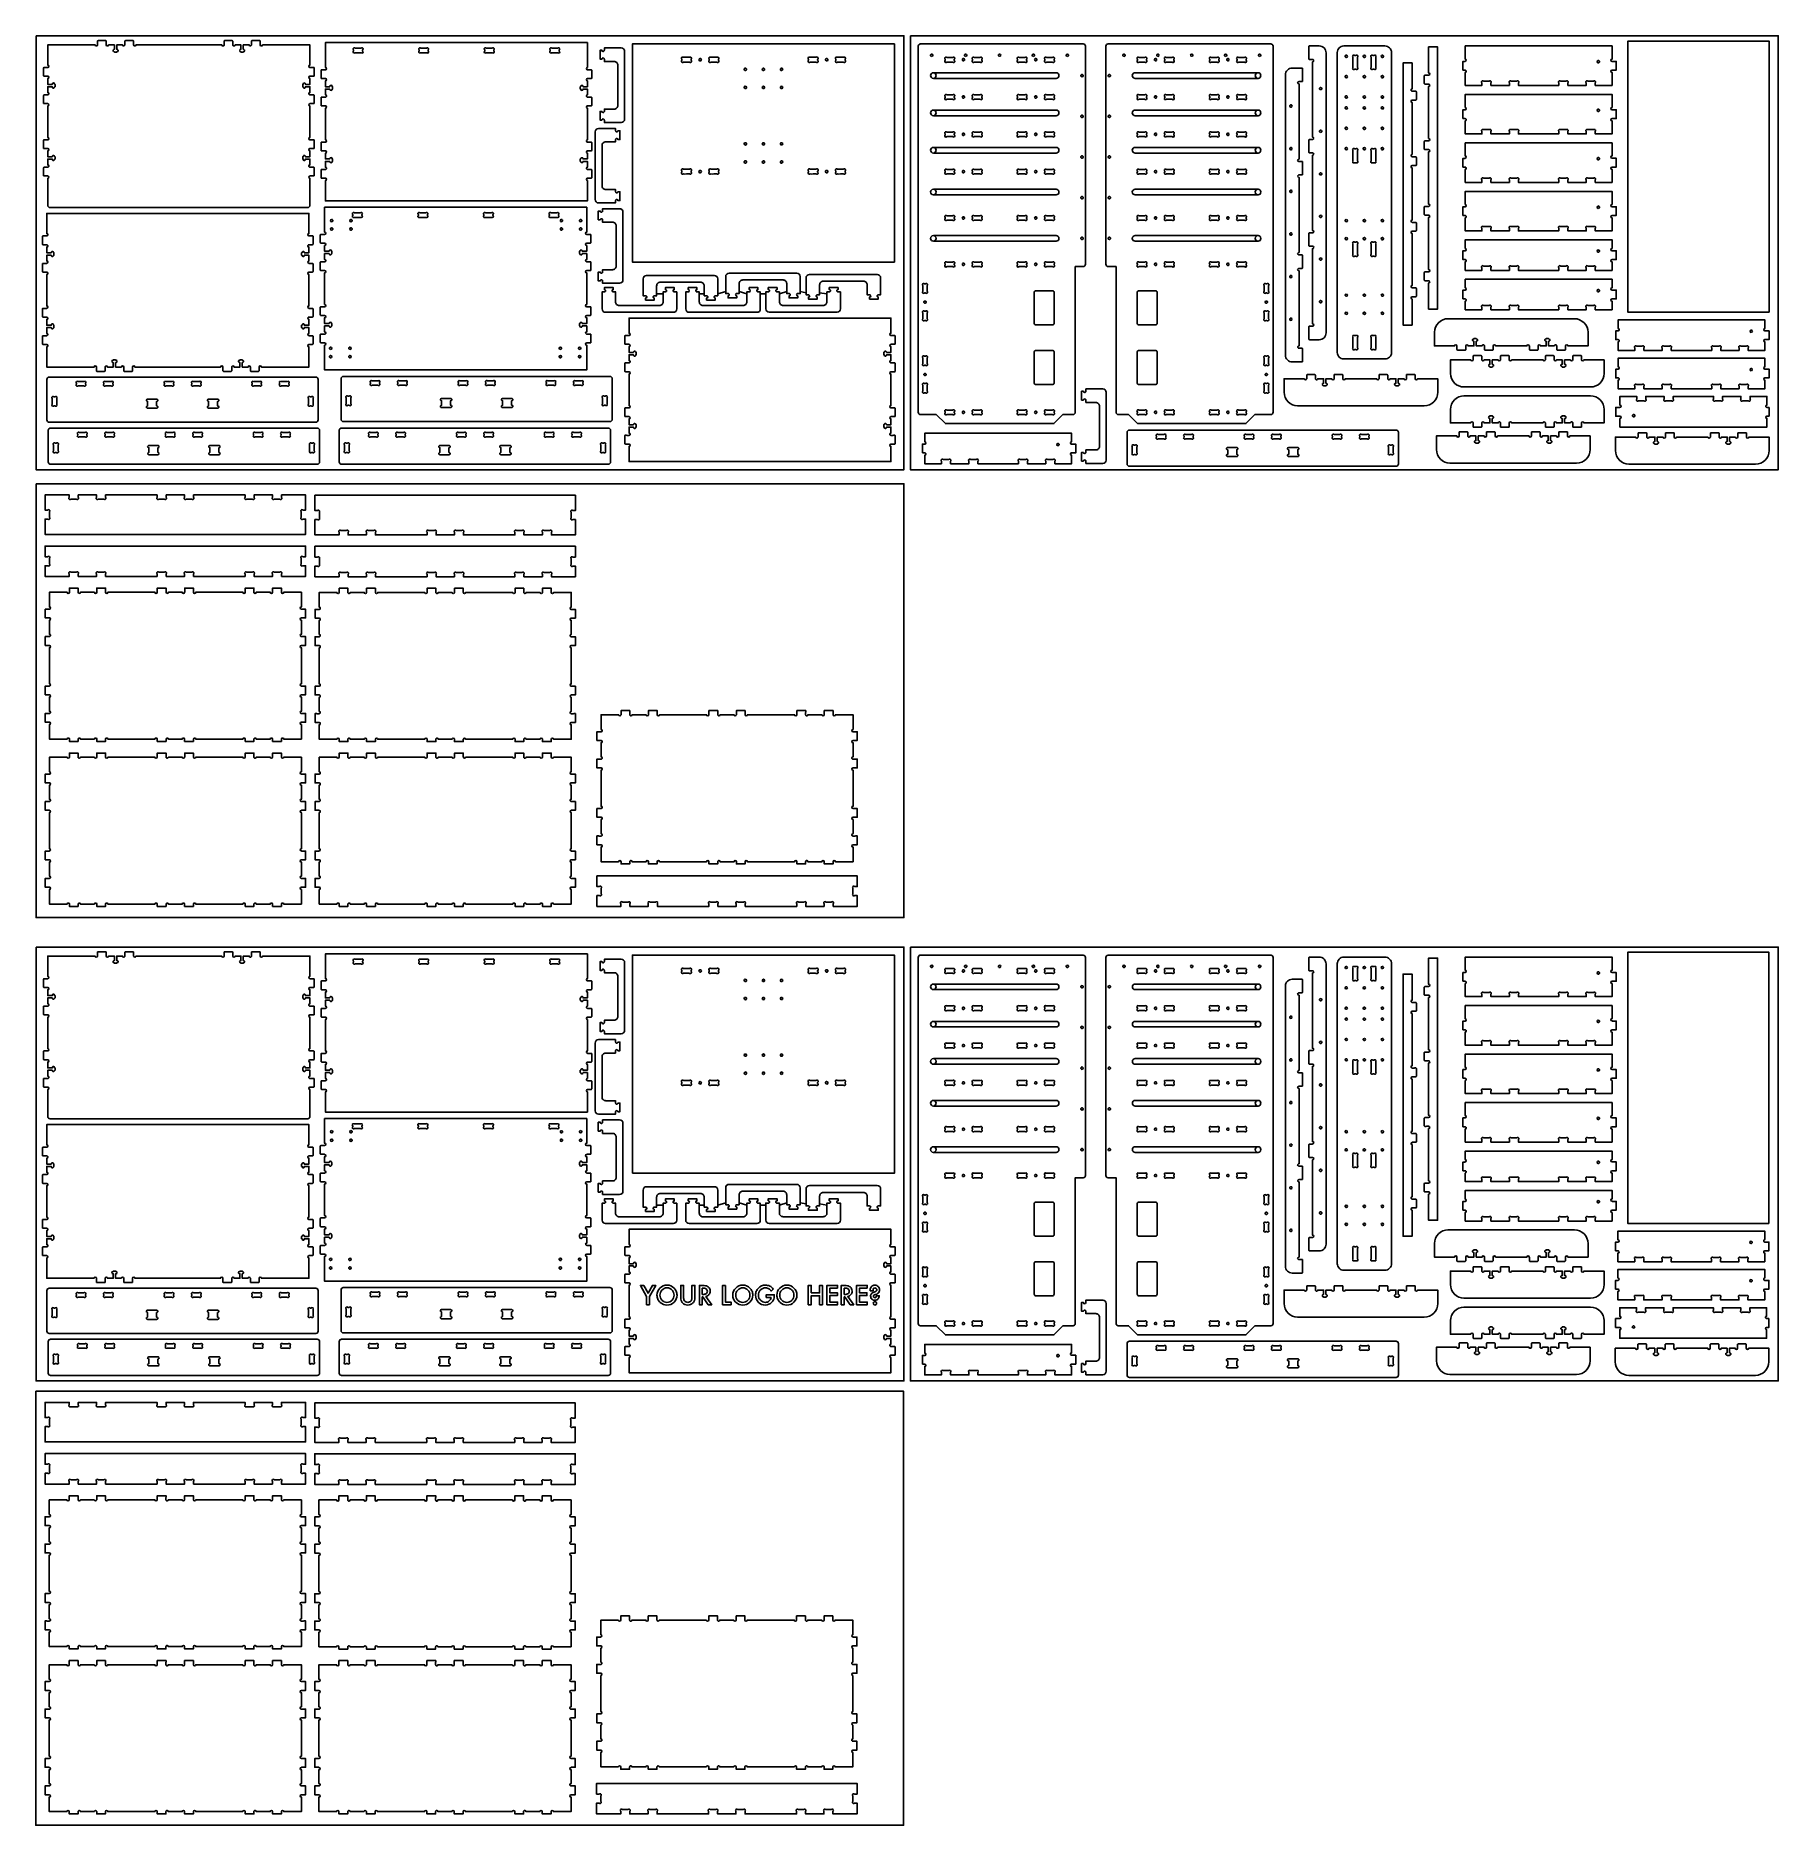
# Model space of a CAD drawing. Header units: millimetres. Extents: x 2352 to 2545, y 2416 to 2614.
import ezdxf

# ---------------------------------------------------------------- set-up
doc = ezdxf.new("R2010")
doc.units = ezdxf.units.MM
doc.layers.add('Layer_1', color=70, linetype='Continuous')

msp = doc.modelspace()

# ---------------------------------------------------------------- linework, layer by layer
at = {"layer": 'Layer_1'}
for points in [[(2351.82, 2614.26), (2447.82, 2614.26), (2447.82, 2566.26), (2351.82, 2566.26)], [(2448.54, 2614.26), (2544.54, 2614.26), (2544.54, 2566.26), (2448.54, 2566.26)], [(2543.53, 2583.68), (2527.91, 2583.68), (2527.91, 2613.68), (2543.53, 2613.68)], [(2416.93, 2612.54), (2416.93, 2605.04)], [(2413.68, 2596.14), (2413.68, 2603.64)], [(2416.75, 2594.76), (2416.75, 2587.26)], [(2419.35, 2587.75), (2426.85, 2587.75)], [(2428.48, 2588), (2435.98, 2588)], [(2437.38, 2587.86), (2444.88, 2587.86)], [(2422.31, 2583.67), (2414.81, 2583.67)], [(2431.57, 2583.67), (2424.07, 2583.67)], [(2440.43, 2583.68), (2432.93, 2583.68)], [(2469.45, 2568.85), (2469.45, 2573.29)], [(2470.2, 2574.82), (2470.2, 2567.32)], [(2351.82, 2564.71), (2447.82, 2564.71), (2447.82, 2516.71), (2351.82, 2516.71)], [(2351.82, 2513.46), (2447.82, 2513.46), (2447.82, 2465.46), (2351.82, 2465.46)], [(2448.54, 2513.46), (2544.54, 2513.46), (2544.54, 2465.46), (2448.54, 2465.46)], [(2543.51, 2482.89), (2527.89, 2482.89), (2527.89, 2512.89), (2543.51, 2512.89)], [(2416.93, 2511.74), (2416.93, 2504.24)], [(2413.68, 2495.34), (2413.68, 2502.84)], [(2416.75, 2493.96), (2416.75, 2486.46)], [(2419.35, 2486.95), (2426.85, 2486.95)], [(2428.48, 2487.21), (2435.98, 2487.21)], [(2437.38, 2487.07), (2444.88, 2487.07)], [(2422.31, 2482.87), (2414.81, 2482.87)], [(2431.57, 2482.87), (2424.07, 2482.87)], [(2440.43, 2482.88), (2432.93, 2482.88)], [(2419.36, 2474.81), (2418.67, 2476.02), (2419.04, 2476.02), (2419.52, 2475.17), (2420.01, 2476.02), (2420.38, 2476.02), (2419.68, 2474.81), (2419.68, 2473.89), (2419.36, 2473.89)], [(2428.08, 2476.02), (2428.08, 2474.19), (2428.7, 2474.19), (2428.7, 2473.89), (2427.76, 2473.89), (2427.76, 2476.02)], [(2437.57, 2475.19), (2438.49, 2475.19), (2438.49, 2476.02), (2438.81, 2476.02), (2438.81, 2473.89), (2438.49, 2473.89), (2438.49, 2474.88), (2437.57, 2474.88), (2437.57, 2473.89), (2437.25, 2473.89), (2437.25, 2476.02), (2437.57, 2476.02)], [(2440.48, 2475.72), (2439.63, 2475.72), (2439.63, 2475.21), (2440.46, 2475.21), (2440.46, 2474.9), (2439.63, 2474.9), (2439.63, 2474.19), (2440.48, 2474.19), (2440.48, 2473.89), (2439.31, 2473.89), (2439.31, 2476.02), (2440.48, 2476.02)], [(2443.76, 2475.72), (2442.91, 2475.72), (2442.91, 2475.21), (2443.74, 2475.21), (2443.74, 2474.9), (2442.91, 2474.9), (2442.91, 2474.19), (2443.76, 2474.19), (2443.76, 2473.89), (2442.59, 2473.89), (2442.59, 2476.02), (2443.76, 2476.02)], [(2469.45, 2468.06), (2469.45, 2472.49)], [(2470.2, 2474.03), (2470.2, 2466.53)], [(2351.79, 2464.32), (2447.79, 2464.32), (2447.79, 2416.32), (2351.79, 2416.32)]]:
    msp.add_lwpolyline(points, close=True, dxfattribs=at)
for points in [[(2361.65, 2613.53), (2361.65, 2613.5), (2361.65, 2613.26, -0.415995), (2361.52, 2613.13, -0.402337), (2361.39, 2613.25), (2360.75, 2613.25), (2360.75, 2612.76), (2360.77, 2612.76, -0.414828), (2360.9, 2612.63, -0.414047), (2360.77, 2612.5), (2360.75, 2612.5), (2360.75, 2612.45), (2360.49, 2612.45), (2360.49, 2612.5), (2360.47, 2612.5, -0.416707), (2360.34, 2612.63, -0.414828), (2360.47, 2612.76), (2360.49, 2612.76), (2360.49, 2613.25), (2359.85, 2613.25, -0.401113), (2359.72, 2613.13, -0.402462), (2359.59, 2613.25), (2359.59, 2613.25), (2359.59, 2613.5), (2359.59, 2613.66, 0.413364), (2359.53, 2613.72), (2358.68, 2613.72), (2358.68, 2613.72, 0.416847), (2358.62, 2613.66), (2358.62, 2613.32), (2358.62, 2613.25), (2358.62, 2613.25, -0.402829), (2358.49, 2613.13, -0.402748), (2358.36, 2613.25), (2353.12, 2613.25), (2353.12, 2612.5), (2353.12, 2611.02, -0.401113), (2353.24, 2610.89, -0.402347), (2353.12, 2610.76), (2353.12, 2610.75), (2353.06, 2610.75), (2352.71, 2610.75, 0.413821), (2352.65, 2610.69), (2352.65, 2609.85, 0.416437), (2352.71, 2609.79), (2352.87, 2609.79), (2353.12, 2609.79), (2353.12, 2609.78, -0.402829), (2353.24, 2609.65, -0.402871), (2353.12, 2609.52), (2353.12, 2608.88), (2353.62, 2608.88), (2353.62, 2608.91, -0.414768), (2353.74, 2609.04, -0.414047), (2353.87, 2608.91), (2353.87, 2608.88), (2353.92, 2608.88), (2353.92, 2608.62), (2353.87, 2608.62), (2353.87, 2608.6, -0.416731), (2353.74, 2608.47, -0.414792), (2353.62, 2608.6), (2353.62, 2608.62), (2353.12, 2608.62), (2353.12, 2607.98, -0.402945), (2353.24, 2607.85, -0.416002), (2353.11, 2607.72), (2352.87, 2607.72, -0.092945), (2352.84, 2607.72), (2352.71, 2607.72, 0.413916), (2352.65, 2607.66), (2352.65, 2606.82, 0.416437), (2352.71, 2606.75), (2352.87, 2606.75), (2353.06, 2606.75), (2353.12, 2606.75), (2353.12, 2606.75, -0.401164), (2353.24, 2606.62, -0.402361), (2353.12, 2606.49), (2353.12, 2603.01, -0.401053), (2353.24, 2602.88, -0.402347), (2353.12, 2602.75), (2353.12, 2602.75), (2353.06, 2602.75), (2352.71, 2602.75, 0.413916), (2352.65, 2602.69), (2352.65, 2601.85, 0.416437), (2352.71, 2601.78), (2352.87, 2601.78), (2353.12, 2601.78), (2353.12, 2601.78, -0.40294), (2353.24, 2601.65, -0.403001), (2353.12, 2601.52), (2353.12, 2600.88), (2353.62, 2600.88), (2353.62, 2600.91, -0.414802), (2353.74, 2601.03, -0.413983), (2353.87, 2600.91), (2353.87, 2600.88), (2353.92, 2600.88), (2353.92, 2600.62), (2353.87, 2600.62), (2353.87, 2600.6, -0.416717), (2353.74, 2600.47, -0.414848), (2353.62, 2600.6), (2353.62, 2600.62), (2353.12, 2600.62), (2353.12, 2599.98, -0.40294), (2353.24, 2599.85, -0.415976), (2353.11, 2599.72), (2352.87, 2599.72, -0.093211), (2352.84, 2599.72), (2352.71, 2599.72, 0.413821), (2352.65, 2599.66), (2352.65, 2598.82, 0.416658), (2352.71, 2598.75), (2352.87, 2598.75), (2353.06, 2598.75), (2353.12, 2598.75), (2353.12, 2598.75, -0.401104), (2353.24, 2598.62, -0.402462), (2353.12, 2598.49), (2353.12, 2595.75), (2353.12, 2595.5, 0.415499), (2353.37, 2595.25), (2381.87, 2595.25, 0.415499), (2382.12, 2595.5), (2382.12, 2595.75), (2382.12, 2598.49, -0.402777), (2381.99, 2598.62, -0.402941), (2382.12, 2598.75), (2382.12, 2598.75), (2382.18, 2598.75), (2382.37, 2598.75), (2382.53, 2598.75, 0.413102), (2382.59, 2598.82), (2382.59, 2599.66, 0.416972), (2382.53, 2599.72), (2382.4, 2599.72), (2382.36, 2599.72), (2382.12, 2599.72, -0.415867), (2381.99, 2599.85, -0.402393), (2382.12, 2599.98), (2382.12, 2600.62), (2381.62, 2600.62), (2381.62, 2600.6, -0.414838), (2381.49, 2600.47, -0.413934), (2381.37, 2600.6), (2381.37, 2600.62), (2381.32, 2600.62), (2381.32, 2600.88), (2381.37, 2600.88), (2381.37, 2600.91, -0.414235), (2381.49, 2601.03, -0.414764), (2381.62, 2600.91), (2381.62, 2600.88), (2382.12, 2600.88), (2382.12, 2601.52, -0.40094), (2381.99, 2601.65, -0.402393), (2382.12, 2601.78), (2382.12, 2601.78), (2382.37, 2601.78), (2382.53, 2601.78, 0.413186), (2382.59, 2601.85), (2382.59, 2602.69, 0.416746), (2382.53, 2602.75), (2382.18, 2602.75), (2382.12, 2602.75), (2382.12, 2602.75, -0.402828), (2381.99, 2602.88, -0.403055), (2382.12, 2603.01), (2382.12, 2606.49, -0.402772), (2381.99, 2606.62, -0.402908), (2382.12, 2606.75), (2382.12, 2606.75), (2382.18, 2606.75), (2382.37, 2606.75), (2382.53, 2606.75, 0.413186), (2382.59, 2606.82), (2382.59, 2607.66, 0.416746), (2382.53, 2607.72), (2382.4, 2607.72), (2382.36, 2607.72), (2382.12, 2607.72, -0.415802), (2381.99, 2607.85, -0.402382), (2382.12, 2607.98), (2382.12, 2608.62), (2381.62, 2608.62), (2381.62, 2608.6, -0.414853), (2381.49, 2608.47, -0.416428), (2381.37, 2608.6), (2381.37, 2608.62), (2381.32, 2608.62), (2381.32, 2608.88), (2381.37, 2608.88), (2381.37, 2608.91, -0.416751), (2381.49, 2609.04, -0.414828), (2381.62, 2608.91), (2381.62, 2608.88), (2382.12, 2608.88), (2382.12, 2609.52, -0.401052), (2381.99, 2609.65, -0.402531), (2382.12, 2609.78), (2382.12, 2609.79), (2382.37, 2609.79), (2382.53, 2609.79, 0.413186), (2382.59, 2609.85), (2382.59, 2610.69, 0.416972), (2382.53, 2610.75), (2382.18, 2610.75), (2382.12, 2610.75), (2382.12, 2610.76, -0.402828), (2381.99, 2610.89, -0.403031), (2382.12, 2611.02), (2382.12, 2612.5), (2382.12, 2613.25), (2376.88, 2613.25, -0.40295), (2376.75, 2613.13, -0.403001), (2376.62, 2613.25), (2376.62, 2613.25), (2376.62, 2613.32), (2376.62, 2613.51), (2376.62, 2613.66, 0.413144), (2376.56, 2613.72), (2375.71, 2613.72, 0.416222), (2375.65, 2613.66), (2375.65, 2613.53), (2375.66, 2613.5), (2375.66, 2613.26, -0.416), (2375.53, 2613.13, -0.402257), (2375.4, 2613.25), (2374.75, 2613.25), (2374.75, 2612.76), (2374.77, 2612.76, -0.414828), (2374.9, 2612.63, -0.414047), (2374.77, 2612.5), (2374.75, 2612.5), (2374.75, 2612.45), (2374.49, 2612.45), (2374.49, 2612.5), (2374.47, 2612.5, -0.416707), (2374.34, 2612.63, -0.414828), (2374.47, 2612.76), (2374.49, 2612.76), (2374.49, 2613.25), (2373.85, 2613.25, -0.401053), (2373.72, 2613.13, -0.402347), (2373.59, 2613.25), (2373.59, 2613.25), (2373.59, 2613.5), (2373.59, 2613.66, 0.413114), (2373.53, 2613.72), (2372.68, 2613.72, 0.416621), (2372.62, 2613.66), (2372.62, 2613.32), (2372.62, 2613.25), (2372.62, 2613.25, -0.403), (2372.49, 2613.13, -0.403001), (2372.36, 2613.25), (2362.88, 2613.25, -0.402945), (2362.75, 2613.13, -0.402887), (2362.62, 2613.25), (2362.62, 2613.25), (2362.62, 2613.32), (2362.62, 2613.51), (2362.62, 2613.66, 0.413239), (2362.56, 2613.72), (2361.71, 2613.72, 0.416584), (2361.65, 2613.66)], [(2413.1, 2607.47), (2413.07, 2607.47), (2412.83, 2607.47, -0.415912), (2412.7, 2607.6, -0.402417), (2412.82, 2607.73), (2412.82, 2608.37), (2412.33, 2608.37), (2412.33, 2608.35, -0.414833), (2412.2, 2608.22, -0.413948), (2412.07, 2608.35), (2412.07, 2608.37), (2412.03, 2608.37), (2412.03, 2608.63), (2412.07, 2608.63), (2412.07, 2608.65, -0.416747), (2412.2, 2608.78, -0.414825), (2412.33, 2608.65), (2412.33, 2608.63), (2412.82, 2608.63), (2412.82, 2609.27, -0.401006), (2412.7, 2609.4, -0.402507), (2412.82, 2609.53), (2412.82, 2609.53), (2413.07, 2609.53), (2413.23, 2609.53, 0.413108), (2413.3, 2609.6), (2413.3, 2610.44, 0.416726), (2413.23, 2610.5), (2412.89, 2610.5), (2412.82, 2610.5), (2412.82, 2610.5, -0.402727), (2412.7, 2610.63, -0.402908), (2412.82, 2610.76), (2412.82, 2613.5), (2383.83, 2613.5), (2383.83, 2613.5), (2383.83, 2610.76, -0.402135), (2383.95, 2610.63, -0.402854), (2383.83, 2610.5), (2383.83, 2610.5), (2383.76, 2610.5), (2383.42, 2610.5, 0.413264), (2383.35, 2610.44), (2383.35, 2609.6, 0.416848), (2383.42, 2609.53), (2383.58, 2609.53), (2383.83, 2609.53), (2383.83, 2609.53, -0.403916), (2383.95, 2609.4, -0.403461), (2383.83, 2609.27), (2383.83, 2608.63), (2384.32, 2608.63), (2384.32, 2608.65, -0.414828), (2384.45, 2608.78, -0.414057), (2384.58, 2608.65), (2384.58, 2608.63), (2384.62, 2608.63), (2384.62, 2608.37), (2384.58, 2608.37), (2384.58, 2608.35, -0.416703), (2384.45, 2608.22, -0.414828), (2384.32, 2608.35), (2384.32, 2608.37), (2383.83, 2608.37), (2383.83, 2607.73, -0.403911), (2383.95, 2607.6, -0.41596), (2383.82, 2607.47), (2383.58, 2607.47, -0.092776), (2383.55, 2607.47), (2383.42, 2607.47, 0.413264), (2383.35, 2607.41), (2383.35, 2606.56, 0.416601), (2383.42, 2606.5), (2383.57, 2606.5), (2383.76, 2606.5), (2383.83, 2606.5), (2383.83, 2606.5, -0.402075), (2383.95, 2606.37, -0.402829), (2383.83, 2606.24), (2383.83, 2602.76, -0.40214), (2383.95, 2602.63, -0.402821), (2383.83, 2602.5), (2383.83, 2602.5), (2383.76, 2602.5), (2383.42, 2602.5, 0.41317), (2383.35, 2602.44), (2383.35, 2601.59, 0.416601), (2383.42, 2601.53), (2383.58, 2601.53), (2383.83, 2601.53), (2383.83, 2601.53, -0.403911), (2383.95, 2601.4, -0.403358), (2383.83, 2601.27), (2383.83, 2600.63), (2384.32, 2600.63), (2384.32, 2600.65, -0.414828), (2384.45, 2600.78, -0.414057), (2384.58, 2600.65), (2384.58, 2600.63), (2384.62, 2600.63), (2384.62, 2600.37), (2384.58, 2600.37), (2384.58, 2600.35, -0.416727), (2384.45, 2600.22, -0.414768), (2384.32, 2600.35), (2384.32, 2600.37), (2383.83, 2600.37), (2383.83, 2599.72, -0.403921), (2383.95, 2599.6, -0.415997), (2383.82, 2599.47), (2383.58, 2599.47, -0.092983), (2383.55, 2599.47), (2383.42, 2599.47, 0.413256), (2383.35, 2599.41), (2383.35, 2598.56, 0.416622), (2383.42, 2598.5), (2383.57, 2598.5), (2383.76, 2598.5), (2383.83, 2598.5), (2383.83, 2598.5, -0.40214), (2383.95, 2598.37, -0.402846), (2383.83, 2598.24), (2383.83, 2596), (2412.82, 2596), (2412.82, 2598.24, -0.402717), (2412.7, 2598.37, -0.402917), (2412.82, 2598.5), (2412.82, 2598.5), (2412.89, 2598.5), (2413.08, 2598.5), (2413.23, 2598.5, 0.413202), (2413.3, 2598.56), (2413.3, 2599.41, 0.416747), (2413.23, 2599.47), (2413.1, 2599.47), (2413.07, 2599.47), (2412.83, 2599.47, -0.415798), (2412.7, 2599.6, -0.40238), (2412.82, 2599.72), (2412.82, 2600.37), (2412.33, 2600.37), (2412.33, 2600.35, -0.414858), (2412.2, 2600.22, -0.416438), (2412.07, 2600.35), (2412.07, 2600.37), (2412.03, 2600.37), (2412.03, 2600.63), (2412.07, 2600.63), (2412.07, 2600.65, -0.416747), (2412.2, 2600.78, -0.414825), (2412.33, 2600.65), (2412.33, 2600.63), (2412.82, 2600.63), (2412.82, 2601.27, -0.401052), (2412.7, 2601.4, -0.402417), (2412.82, 2601.53), (2412.82, 2601.53), (2413.07, 2601.53), (2413.23, 2601.53, 0.413211), (2413.3, 2601.59), (2413.3, 2602.44, 0.416952), (2413.23, 2602.5), (2412.89, 2602.5), (2412.82, 2602.5), (2412.82, 2602.5, -0.402777), (2412.7, 2602.63, -0.403031), (2412.82, 2602.76), (2412.82, 2606.24, -0.402838), (2412.7, 2606.37, -0.403057), (2412.82, 2606.5), (2412.82, 2606.5), (2412.89, 2606.5), (2413.08, 2606.5), (2413.23, 2606.5, 0.413211), (2413.3, 2606.56), (2413.3, 2607.41, 0.416726), (2413.23, 2607.47)], [(2387.95, 2612.58, -0.237351), (2388, 2612.48, -0.414211), (2387.87, 2612.35, -0.198993), (2387.78, 2612.39), (2387.12, 2612.39, -0.20083), (2387.03, 2612.35, -0.416599), (2386.9, 2612.48, -0.238413), (2386.95, 2612.58), (2386.95, 2612.7, -0.237237), (2386.9, 2612.8, -0.414883), (2387.03, 2612.93, -0.195151), (2387.12, 2612.89), (2387.78, 2612.89, -0.201343), (2387.87, 2612.93, -0.414814), (2388, 2612.8, -0.239414), (2387.95, 2612.7)], [(2395.2, 2612.58, -0.237132), (2395.25, 2612.48, -0.414211), (2395.12, 2612.35, -0.200264), (2395.03, 2612.39), (2394.37, 2612.39, -0.200519), (2394.28, 2612.35, -0.416599), (2394.15, 2612.48, -0.238413), (2394.2, 2612.58), (2394.2, 2612.7, -0.237255), (2394.15, 2612.8, -0.414838), (2394.28, 2612.93, -0.19428), (2394.37, 2612.89), (2395.03, 2612.89, -0.201349), (2395.12, 2612.93, -0.414814), (2395.25, 2612.8, -0.239423), (2395.2, 2612.7)], [(2402.45, 2612.58, -0.236769), (2402.5, 2612.48, -0.414211), (2402.37, 2612.35, -0.200248), (2402.28, 2612.39), (2401.62, 2612.39, -0.20083), (2401.53, 2612.35, -0.416815), (2401.4, 2612.48, -0.238413), (2401.45, 2612.58), (2401.45, 2612.7, -0.237237), (2401.4, 2612.8, -0.414838), (2401.53, 2612.93, -0.194281), (2401.62, 2612.89), (2402.28, 2612.89, -0.200999), (2402.37, 2612.93, -0.414597), (2402.5, 2612.8, -0.239414), (2402.45, 2612.7)], [(2408.7, 2612.7, -0.237068), (2408.65, 2612.8, -0.414883), (2408.78, 2612.93, -0.195608), (2408.87, 2612.89), (2409.53, 2612.89, -0.202432), (2409.62, 2612.93, -0.414838), (2409.75, 2612.8, -0.239264), (2409.7, 2612.7), (2409.7, 2612.58, -0.237407), (2409.75, 2612.48, -0.414062), (2409.62, 2612.35, -0.199803), (2409.53, 2612.39), (2408.87, 2612.39, -0.200114), (2408.78, 2612.35, -0.416599), (2408.65, 2612.48, -0.238398), (2408.7, 2612.58)], [(2416.56, 2612.91, -0.415395), (2416.93, 2612.54, 0.415395)], [(2417.79, 2613.22), (2417.79, 2589.23, 0.09947), (2417.86, 2589.23, -0.03766), (2417.9, 2589.23), (2417.93, 2589.23), (2446.78, 2589.23, 0.099756), (2446.78, 2589.3, -0.037473), (2446.78, 2589.33), (2446.78, 2589.37), (2446.78, 2613.36), (2446.78, 2613.36), (2446.78, 2613.36), (2417.8, 2613.36), (2417.8, 2613.36, 0.099447), (2417.79, 2613.29, -0.037663), (2417.79, 2613.26)], [(2449.53, 2613.32, 0.038067), (2449.52, 2613.31, 0.248991), (2449.41, 2613.11), (2449.41, 2588.98), (2449.41, 2572.61, 0.4155), (2449.66, 2572.36), (2451.41, 2572.36), (2452.41, 2571.36), (2464.41, 2571.36), (2465.41, 2572.36), (2466.53, 2572.36, 0.415499), (2466.78, 2572.61), (2466.78, 2588.73), (2467.66, 2588.73, 0.415497), (2467.91, 2588.98), (2467.91, 2613.11, 0.415505), (2467.66, 2613.36), (2449.66, 2613.36), (2449.66, 2613.36, 0.142629)], [(2488.54, 2613.32, -0.039404), (2488.55, 2613.31, -0.248991), (2488.66, 2613.11), (2488.66, 2588.98), (2488.66, 2572.61, -0.415505), (2488.41, 2572.36), (2486.66, 2572.36), (2485.66, 2571.36), (2473.67, 2571.36), (2472.67, 2572.36), (2471.54, 2572.36, -0.415494), (2471.29, 2572.61), (2471.29, 2588.73), (2470.42, 2588.73, -0.415503), (2470.17, 2588.98), (2470.17, 2613.11, -0.4155), (2470.42, 2613.36), (2488.41, 2613.36), (2488.41, 2613.36, -0.14259)], [(2493.16, 2601.17, -0.415972), (2493.03, 2601.04), (2493.02, 2601.04), (2493.02, 2592.73), (2493.03, 2592.73, -0.414131), (2493.16, 2592.6, -0.415985), (2493.03, 2592.47), (2493.02, 2592.47), (2493.02, 2592.47), (2492.68, 2592.47, 0.415566), (2492.62, 2592.41), (2492.62, 2591.03, 0.415439), (2492.68, 2590.97), (2493.02, 2590.97), (2493.02, 2590.97), (2493.03, 2590.97, -0.414026), (2493.16, 2590.84, -0.415852), (2493.03, 2590.71), (2493.02, 2590.71), (2493.02, 2582.4), (2493.03, 2582.4, -0.414026), (2493.16, 2582.27, -0.415985), (2493.03, 2582.14), (2493.02, 2582.14), (2493.02, 2582.14), (2492.68, 2582.14, 0.415473), (2492.62, 2582.07), (2492.62, 2580.7, 0.415439), (2492.68, 2580.64), (2493.02, 2580.64), (2493.02, 2580.64), (2493.77, 2580.64), (2493.77, 2580.64, 0.415467), (2494.52, 2581.39), (2494.52, 2612.39, 0.415479), (2493.77, 2613.14), (2493.77, 2613.14), (2493.02, 2613.14), (2493.02, 2613.14), (2492.68, 2613.14), (2492.68, 2613.14, 0.415473), (2492.62, 2613.07), (2492.62, 2611.7, 0.415439), (2492.68, 2611.64), (2493.02, 2611.64), (2493.02, 2611.63), (2493.03, 2611.63, -0.415967), (2493.16, 2611.5, -0.416757), (2493.03, 2611.37), (2493.02, 2611.37), (2493.02, 2603.06), (2493.03, 2603.06, -0.415898), (2493.16, 2602.93, -0.416623), (2493.03, 2602.8), (2493.02, 2602.8), (2493.02, 2602.8), (2492.68, 2602.8, 0.415566), (2492.62, 2602.74), (2492.62, 2601.36, 0.415439), (2492.68, 2601.3), (2493.02, 2601.3), (2493.02, 2601.3), (2493.03, 2601.3, -0.415907)], [(2501.04, 2613.13), (2496.48, 2613.13), (2496.48, 2613.13, 0.415781), (2495.76, 2612.42), (2495.76, 2579.23, 0.415436), (2496.48, 2578.51), (2501.04, 2578.51, 0.415449), (2501.76, 2579.23), (2501.76, 2612.42, 0.415315)], [(2505.59, 2587.17), (2505.62, 2587.17), (2505.86, 2587.17, -0.41581), (2505.99, 2587.04, -0.399408), (2505.87, 2586.91), (2505.87, 2584.03), (2506.86, 2584.03), (2506.86, 2613.03), (2506.86, 2613.03), (2505.87, 2613.03), (2505.87, 2610.15, -0.401449), (2505.99, 2610.02, -0.401526), (2505.87, 2609.89), (2505.87, 2609.89), (2505.8, 2609.89), (2505.61, 2609.89), (2505.46, 2609.89, 0.413197), (2505.39, 2609.82), (2505.39, 2608.98, 0.416746), (2505.46, 2608.92), (2505.59, 2608.92), (2505.62, 2608.92), (2505.86, 2608.92, -0.41581), (2505.99, 2608.79, -0.399408), (2505.87, 2608.66), (2505.87, 2602.9, -0.401458), (2505.99, 2602.77, -0.401526), (2505.87, 2602.64), (2505.87, 2602.64), (2505.8, 2602.64), (2505.61, 2602.64), (2505.46, 2602.64, 0.413083), (2505.39, 2602.57), (2505.39, 2601.73, 0.416746), (2505.46, 2601.67), (2505.59, 2601.67), (2505.62, 2601.67), (2505.86, 2601.67, -0.41581), (2505.99, 2601.54, -0.399408), (2505.87, 2601.41), (2505.87, 2595.65, -0.401448), (2505.99, 2595.52, -0.401505), (2505.87, 2595.39), (2505.87, 2595.39), (2505.8, 2595.39), (2505.61, 2595.39), (2505.46, 2595.39, 0.413091), (2505.39, 2595.32), (2505.39, 2594.48, 0.416746), (2505.46, 2594.42), (2505.59, 2594.42), (2505.62, 2594.42), (2505.86, 2594.42, -0.415804), (2505.99, 2594.29, -0.399395), (2505.87, 2594.16), (2505.87, 2588.4, -0.401458), (2505.99, 2588.27, -0.401526), (2505.87, 2588.14), (2505.87, 2588.14), (2505.8, 2588.14), (2505.61, 2588.14), (2505.46, 2588.14, 0.413102), (2505.39, 2588.07), (2505.39, 2587.23, 0.416746), (2505.46, 2587.17)], [(2509.66, 2610.46), (2509.9, 2610.46, -0.415856), (2510.03, 2610.33, -0.402393), (2509.91, 2610.21), (2509.91, 2608.76), (2511.76, 2608.76), (2511.76, 2609.05, -0.20875), (2511.72, 2609.15, -0.415918), (2511.85, 2609.28, -0.196992), (2511.94, 2609.24), (2512.58, 2609.24, -0.197114), (2512.67, 2609.28, -0.414335), (2512.8, 2609.15, -0.202085), (2512.76, 2609.05), (2512.76, 2608.76), (2514.8, 2608.76), (2514.8, 2609.05, -0.20873), (2514.76, 2609.15, -0.415972), (2514.89, 2609.28, -0.196521), (2514.98, 2609.24), (2515.61, 2609.24, -0.196347), (2515.71, 2609.28, -0.416767), (2515.84, 2609.15, -0.201995), (2515.8, 2609.05), (2515.8, 2608.76), (2520.27, 2608.76), (2520.27, 2609.05, -0.20873), (2520.23, 2609.15, -0.415908), (2520.36, 2609.28, -0.196079), (2520.45, 2609.24), (2521.09, 2609.24, -0.196705), (2521.18, 2609.28, -0.416767), (2521.31, 2609.15, -0.201995), (2521.27, 2609.05), (2521.27, 2608.76), (2523.3, 2608.76), (2523.3, 2609.05, -0.20926), (2523.26, 2609.15, -0.415918), (2523.39, 2609.28, -0.196959), (2523.48, 2609.24), (2524.12, 2609.24, -0.196661), (2524.21, 2609.28, -0.416742), (2524.34, 2609.15, -0.20218), (2524.3, 2609.05), (2524.3, 2608.76), (2526.16, 2608.76), (2526.16, 2610.2, -0.400046), (2526.03, 2610.33, -0.401943), (2526.16, 2610.46), (2526.16, 2610.46), (2526.42, 2610.46), (2526.62, 2610.46), (2526.62, 2611.43), (2526.24, 2611.43), (2526.16, 2611.43), (2526.16, 2611.43, -0.401771), (2526.03, 2611.56, -0.402557), (2526.16, 2611.69), (2526.16, 2613.13), (2509.91, 2613.13), (2509.91, 2613.13), (2509.91, 2611.69, -0.402899), (2510.03, 2611.56, -0.403033), (2509.91, 2611.43), (2509.91, 2611.43), (2509.84, 2611.43), (2509.66, 2611.43), (2509.66, 2610.46)], [(2423.35, 2611.91, -0.188488), (2423.44, 2611.88), (2423.52, 2611.88), (2423.67, 2611.88), (2423.78, 2611.88, -0.001201), (2424.1, 2611.88, -0.285018), (2424.24, 2611.9, -0.277007), (2424.33, 2611.8, -0.273891), (2424.29, 2611.68, 0.154802), (2424.28, 2611.62, -0.053203), (2424.28, 2611.56, -0.285459), (2424.33, 2611.42, -0.282073), (2424.24, 2611.32, -0.282989), (2424.1, 2611.35), (2424.02, 2611.35), (2423.88, 2611.35), (2423.77, 2611.35, -0.00219), (2423.44, 2611.35, -0.254336), (2423.32, 2611.32, -0.273951), (2423.22, 2611.41, -0.266475), (2423.24, 2611.54, 0.277091), (2423.27, 2611.58, -0.024217), (2423.26, 2611.63, 0.258859), (2423.26, 2611.67, 0.036202), (2423.24, 2611.7, -0.273119), (2423.23, 2611.83, -0.278226), (2423.34, 2611.91, -0.035726)], [(2425.28, 2611.75, -0.540229), (2425.41, 2611.56, -0.283123), (2425.3, 2611.48, -0.284534), (2425.18, 2611.53, -0.28452), (2425.16, 2611.67, -0.284057), (2425.27, 2611.75, -0.108173)], [(2426.38, 2611.91, -0.189339), (2426.47, 2611.88), (2426.55, 2611.88), (2426.7, 2611.88), (2426.81, 2611.88, -0.002658), (2427.13, 2611.88, -0.286617), (2427.27, 2611.9, -0.274789), (2427.36, 2611.8, -0.27042), (2427.32, 2611.68, 0.155103), (2427.31, 2611.62, -0.053153), (2427.31, 2611.56, -0.297203), (2427.36, 2611.42, -0.279562), (2427.26, 2611.32, -0.277225), (2427.13, 2611.35), (2427.05, 2611.35), (2426.91, 2611.35), (2426.8, 2611.35, -0.003804), (2426.48, 2611.35, -0.243331), (2426.35, 2611.32, -0.279472), (2426.25, 2611.41, -0.275425), (2426.28, 2611.54, 0.281596), (2426.3, 2611.58, -0.058854), (2426.3, 2611.63, 0.250957), (2426.29, 2611.67, 0.050823), (2426.27, 2611.7, -0.274587), (2426.26, 2611.83, -0.279775), (2426.37, 2611.91, -0.049312)], [(2437.35, 2611.91, -0.188488), (2437.44, 2611.88), (2437.52, 2611.88), (2437.67, 2611.88), (2437.78, 2611.88, -0.007151), (2438.1, 2611.88, -0.274052), (2438.24, 2611.91, -0.287271), (2438.33, 2611.81, -0.281133), (2438.29, 2611.68, 0.154802), (2438.28, 2611.62, -0.053203), (2438.28, 2611.56, -0.28468), (2438.33, 2611.42, -0.282085), (2438.24, 2611.32, -0.282869), (2438.1, 2611.35), (2438.02, 2611.35), (2437.88, 2611.35), (2437.77, 2611.35, -0.002182), (2437.45, 2611.35, -0.254336), (2437.32, 2611.32, -0.273951), (2437.22, 2611.41, -0.266475), (2437.25, 2611.54, 0.277091), (2437.27, 2611.58, -0.024217), (2437.27, 2611.63, 0.258859), (2437.26, 2611.67, 0.036202), (2437.24, 2611.7, -0.273119), (2437.23, 2611.83, -0.278226), (2437.34, 2611.91, -0.035726)], [(2439.28, 2611.75, -0.540339), (2439.41, 2611.56, -0.283114), (2439.31, 2611.48, -0.28471), (2439.18, 2611.53, -0.281131), (2439.16, 2611.67, -0.284041), (2439.27, 2611.75, -0.108173)], [(2440.38, 2611.91, -0.188873), (2440.47, 2611.88), (2440.56, 2611.88), (2440.7, 2611.88), (2440.81, 2611.88, -0.002658), (2441.13, 2611.88, -0.285165), (2441.27, 2611.9, -0.274407), (2441.36, 2611.8, -0.270393), (2441.32, 2611.68, 0.154801), (2441.31, 2611.62, -0.053194), (2441.31, 2611.56, -0.297203), (2441.36, 2611.42, -0.279562), (2441.27, 2611.32, -0.277225), (2441.13, 2611.35), (2441.05, 2611.35), (2440.91, 2611.35), (2440.8, 2611.35, -0.003804), (2440.48, 2611.35, -0.243331), (2440.35, 2611.32, -0.279472), (2440.25, 2611.41, -0.275425), (2440.28, 2611.54, 0.281596), (2440.3, 2611.58, -0.058854), (2440.3, 2611.63, 0.250884), (2440.29, 2611.67), (2440.27, 2611.7, -0.274744), (2440.26, 2611.83, -0.279872), (2440.37, 2611.91, -0.035668)], [(2450.9, 2611.98, -0.414701), (2450.77, 2612.11, -0.415486), (2450.9, 2612.24, -0.412839), (2451.03, 2612.11, -0.414713)], [(2453.39, 2611.55, -0.236355), (2453.45, 2611.44, -0.416635), (2453.32, 2611.31, -0.194866), (2453.22, 2611.35), (2452.56, 2611.35, -0.202289), (2452.47, 2611.31, -0.414073), (2452.34, 2611.44, -0.239635), (2452.39, 2611.55), (2452.39, 2611.67, -0.236907), (2452.34, 2611.77, -0.415845), (2452.47, 2611.9, -0.1996), (2452.56, 2611.86), (2453.22, 2611.86, -0.200005), (2453.32, 2611.9, -0.41603), (2453.45, 2611.77, -0.240912), (2453.39, 2611.67)], [(2454.41, 2611.48, -0.414656), (2454.28, 2611.61, -0.415486), (2454.41, 2611.74, -0.412839), (2454.54, 2611.61, -0.414822)], [(2454.65, 2611.98, -0.414703), (2454.52, 2612.11, -0.415481), (2454.65, 2612.24, -0.412837), (2454.78, 2612.11, -0.414719)], [(2456.43, 2611.55, -0.236853), (2456.48, 2611.44, -0.414763), (2456.35, 2611.31, -0.195217), (2456.26, 2611.35), (2455.59, 2611.35, -0.202186), (2455.5, 2611.31, -0.414876), (2455.37, 2611.44, -0.239607), (2455.43, 2611.55), (2455.43, 2611.67, -0.237038), (2455.37, 2611.77, -0.416495), (2455.5, 2611.9, -0.199486), (2455.59, 2611.86), (2456.26, 2611.86, -0.199936), (2456.35, 2611.9, -0.416756), (2456.48, 2611.77, -0.239045), (2456.43, 2611.67)], [(2458.4, 2611.98, -0.414701), (2458.27, 2612.11, -0.415486), (2458.4, 2612.24, -0.412839), (2458.53, 2612.11, -0.414713)], [(2461.39, 2611.55, -0.23633), (2461.45, 2611.44, -0.416644), (2461.32, 2611.31, -0.194945), (2461.23, 2611.35), (2460.56, 2611.35, -0.202385), (2460.47, 2611.31, -0.414076), (2460.34, 2611.44, -0.23962), (2460.39, 2611.55), (2460.39, 2611.67, -0.23695), (2460.34, 2611.77, -0.415836), (2460.47, 2611.9, -0.1996), (2460.56, 2611.86), (2461.23, 2611.86, -0.199974), (2461.32, 2611.9, -0.416018), (2461.45, 2611.77, -0.240921), (2461.39, 2611.67)], [(2462.15, 2611.98, -0.414703), (2462.02, 2612.11, -0.415481), (2462.15, 2612.24, -0.412837), (2462.28, 2612.11, -0.414719)], [(2462.41, 2611.48, -0.414646), (2462.28, 2611.61, -0.41549), (2462.41, 2611.74, -0.412869), (2462.54, 2611.61, -0.41481)], [(2464.43, 2611.55, -0.23687), (2464.48, 2611.44, -0.414759), (2464.35, 2611.31, -0.195062), (2464.26, 2611.35), (2463.6, 2611.35, -0.202186), (2463.5, 2611.31, -0.414864), (2463.37, 2611.44, -0.23961), (2463.43, 2611.55), (2463.43, 2611.67, -0.237013), (2463.37, 2611.77, -0.413958), (2463.5, 2611.9, -0.199412), (2463.6, 2611.86), (2464.26, 2611.86, -0.199968), (2464.35, 2611.9, -0.416765), (2464.48, 2611.77, -0.239039), (2464.43, 2611.67)], [(2465.9, 2611.98, -0.414701), (2465.77, 2612.11, -0.415486), (2465.9, 2612.24, -0.412839), (2466.03, 2612.11, -0.414713)], [(2472.17, 2611.98, 0.414701), (2472.3, 2612.11, 0.415486), (2472.17, 2612.24, 0.412837), (2472.04, 2612.11, 0.414719)], [(2473.65, 2611.55, 0.23687), (2473.6, 2611.44, 0.414759), (2473.73, 2611.31, 0.195102), (2473.82, 2611.35), (2474.48, 2611.35, 0.202186), (2474.57, 2611.31, 0.414864), (2474.7, 2611.44, 0.23961), (2474.65, 2611.55), (2474.65, 2611.67, 0.237013), (2474.7, 2611.77, 0.416504), (2474.57, 2611.9, 0.199449), (2474.48, 2611.86), (2473.82, 2611.86, 0.199937), (2473.73, 2611.9, 0.416765), (2473.6, 2611.77, 0.239039), (2473.65, 2611.67)], [(2475.66, 2611.48, 0.414646), (2475.79, 2611.61, 0.41549), (2475.66, 2611.74, 0.412856), (2475.53, 2611.61, 0.414819)], [(2475.92, 2611.98, 0.414701), (2476.05, 2612.11, 0.415486), (2475.92, 2612.24, 0.412849), (2475.79, 2612.11, 0.414709)], [(2476.68, 2611.55, 0.23633), (2476.63, 2611.44, 0.416644), (2476.76, 2611.31, 0.194945), (2476.85, 2611.35), (2477.51, 2611.35, 0.202385), (2477.6, 2611.31, 0.414076), (2477.73, 2611.44, 0.239613), (2477.68, 2611.55), (2477.68, 2611.67, 0.236968), (2477.73, 2611.77, 0.415836), (2477.6, 2611.9, 0.1996), (2477.51, 2611.86), (2476.85, 2611.86, 0.199974), (2476.76, 2611.9, 0.416018), (2476.63, 2611.77, 0.240921), (2476.68, 2611.67)], [(2479.67, 2611.98, 0.414701), (2479.8, 2612.11, 0.415486), (2479.67, 2612.24, 0.412837), (2479.54, 2612.11, 0.414719)], [(2481.65, 2611.55, 0.23687), (2481.6, 2611.44, 0.414768), (2481.73, 2611.31, 0.195179), (2481.82, 2611.35), (2482.48, 2611.35, 0.202186), (2482.57, 2611.31, 0.414878), (2482.7, 2611.44, 0.239613), (2482.65, 2611.55), (2482.65, 2611.67, 0.237021), (2482.7, 2611.77, 0.416489), (2482.57, 2611.9, 0.199522), (2482.48, 2611.86), (2481.82, 2611.86, 0.199904), (2481.73, 2611.9, 0.416744), (2481.6, 2611.77, 0.239039), (2481.65, 2611.67)], [(2483.42, 2611.98, 0.414701), (2483.55, 2612.11, 0.415486), (2483.42, 2612.24, 0.412849), (2483.29, 2612.11, 0.414709)], [(2483.66, 2611.48, 0.414656), (2483.79, 2611.61, 0.415486), (2483.66, 2611.74, 0.412837), (2483.54, 2611.61, 0.414828)], [(2484.68, 2611.55, 0.236381), (2484.63, 2611.44, 0.416635), (2484.76, 2611.31, 0.194866), (2484.85, 2611.35), (2485.51, 2611.35, 0.202252), (2485.6, 2611.31, 0.414061), (2485.73, 2611.44, 0.239643), (2485.68, 2611.55), (2485.68, 2611.67, 0.2369), (2485.73, 2611.77, 0.415855), (2485.6, 2611.9, 0.1996), (2485.51, 2611.86), (2484.85, 2611.86, 0.199974), (2484.76, 2611.9, 0.41603), (2484.63, 2611.77, 0.240897), (2484.68, 2611.67)], [(2487.17, 2611.98, 0.414701), (2487.3, 2612.11, 0.415486), (2487.17, 2612.24, 0.412837), (2487.04, 2612.11, 0.414719)], [(2496.88, 2611.99, -0.414187), (2496.76, 2611.86, -0.414224), (2496.63, 2611.99, -0.4142), (2496.76, 2612.11, -0.414214)], [(2498.01, 2612.09), (2498.01, 2612.09), (2498.01, 2612.09, -0.20287), (2498.05, 2611.99, -0.196302), (2498.01, 2611.9), (2498.01, 2611.63), (2498.01, 2611.46), (2498.01, 2611.18), (2498.01, 2610.74, -0.203209), (2498.05, 2610.65, -0.195895), (2498.01, 2610.56), (2498.01, 2610.56), (2498.01, 2610.56, -0.20099), (2497.92, 2610.52, -0.194334), (2497.83, 2610.56), (2497.69, 2610.56, -0.200946), (2497.59, 2610.52, -0.194214), (2497.5, 2610.56), (2497.5, 2610.56), (2497.5, 2610.56, -0.19993), (2497.46, 2610.65, -0.199507), (2497.5, 2610.74), (2497.5, 2611.18), (2497.5, 2611.46), (2497.5, 2611.63), (2497.5, 2611.9, -0.199677), (2497.46, 2611.99, -0.199922), (2497.5, 2612.09), (2497.5, 2612.09), (2497.5, 2612.09, -0.197956), (2497.59, 2612.12, -0.197832), (2497.69, 2612.09), (2497.83, 2612.09, -0.197918), (2497.92, 2612.12, -0.197437)], [(2498.88, 2611.99, -0.414193), (2498.76, 2611.86, -0.414234), (2498.63, 2611.99, -0.414196), (2498.76, 2612.11, -0.414212)], [(2500.01, 2612.09), (2500.01, 2612.09), (2500.01, 2612.09, -0.202861), (2500.05, 2611.99, -0.196313), (2500.01, 2611.9), (2500.01, 2611.63), (2500.01, 2611.46), (2500.01, 2611.18), (2500.01, 2610.74, -0.2032), (2500.05, 2610.65, -0.195905), (2500.01, 2610.56), (2500.01, 2610.56), (2500.01, 2610.56, -0.200948), (2499.92, 2610.52, -0.194176), (2499.83, 2610.56), (2499.69, 2610.56, -0.200919), (2499.59, 2610.52, -0.194214), (2499.5, 2610.56), (2499.5, 2610.56), (2499.5, 2610.56, -0.199927), (2499.46, 2610.65, -0.199502), (2499.5, 2610.74), (2499.5, 2611.18), (2499.5, 2611.46), (2499.5, 2611.63), (2499.5, 2611.9, -0.199653), (2499.46, 2611.99, -0.199924), (2499.5, 2612.09), (2499.5, 2612.09), (2499.5, 2612.09, -0.197989), (2499.59, 2612.12, -0.197752), (2499.69, 2612.09), (2499.83, 2612.09, -0.197954), (2499.92, 2612.12, -0.197596)], [(2500.76, 2611.86, -0.414222), (2500.63, 2611.99, -0.414205), (2500.76, 2612.11, -0.414224), (2500.88, 2611.99, -0.414183)], [(2504.32, 2608.12), (2504.29, 2608.12), (2504.05, 2608.12, -0.41594), (2503.92, 2608.25, -0.399463), (2504.04, 2608.38), (2504.04, 2611.26), (2503.04, 2611.26), (2503.04, 2582.26), (2503.04, 2582.26), (2504.04, 2582.26), (2504.04, 2585.14, -0.401325), (2503.92, 2585.27, -0.401582), (2504.04, 2585.4), (2504.04, 2585.4), (2504.1, 2585.4), (2504.29, 2585.4), (2504.45, 2585.4, 0.413271), (2504.51, 2585.46), (2504.51, 2586.31, 0.416613), (2504.45, 2586.37), (2504.32, 2586.37), (2504.29, 2586.37), (2504.05, 2586.37, -0.41594), (2503.92, 2586.5, -0.399463), (2504.04, 2586.63), (2504.04, 2592.39, -0.401333), (2503.92, 2592.52, -0.401582), (2504.04, 2592.65), (2504.04, 2592.65), (2504.1, 2592.65), (2504.29, 2592.65), (2504.45, 2592.65, 0.413156), (2504.51, 2592.72), (2504.51, 2593.56, 0.416613), (2504.45, 2593.62), (2504.32, 2593.62), (2504.29, 2593.62), (2504.05, 2593.62, -0.41594), (2503.92, 2593.75, -0.399463), (2504.04, 2593.88), (2504.04, 2599.64, -0.401324), (2503.92, 2599.77, -0.401561), (2504.04, 2599.9), (2504.04, 2599.9), (2504.1, 2599.9), (2504.29, 2599.9), (2504.45, 2599.9, 0.413165), (2504.51, 2599.96), (2504.51, 2600.81, 0.416613), (2504.45, 2600.87), (2504.32, 2600.87), (2504.29, 2600.87), (2504.05, 2600.87, -0.415935), (2503.92, 2601, -0.39945), (2504.04, 2601.13), (2504.04, 2606.89, -0.401333), (2503.92, 2607.02, -0.401582), (2504.04, 2607.15), (2504.04, 2607.15), (2504.1, 2607.15), (2504.29, 2607.15), (2504.45, 2607.15, 0.413176), (2504.51, 2607.21), (2504.51, 2608.06, 0.416613), (2504.45, 2608.12)], [(2524.64, 2611.26, -0.413301), (2524.51, 2611.39, -0.413316), (2524.64, 2611.52, -0.414338), (2524.77, 2611.39, -0.414937)], [(2430.28, 2610.68, -0.558524), (2430.41, 2610.49, -0.276184), (2430.3, 2610.42, -0.279596), (2430.18, 2610.47, -0.286116), (2430.17, 2610.6, -0.281759), (2430.27, 2610.68, -0.115364)], [(2432.28, 2610.68, -0.558319), (2432.41, 2610.49, -0.276257), (2432.3, 2610.42, -0.279587), (2432.18, 2610.47, -0.285776), (2432.17, 2610.6, -0.281284), (2432.27, 2610.68, -0.115463)], [(2434.28, 2610.68, -0.558524), (2434.41, 2610.49, -0.276184), (2434.3, 2610.42, -0.279596), (2434.18, 2610.47, -0.286116), (2434.17, 2610.6, -0.281759), (2434.27, 2610.68, -0.115364)], [(2451.39, 2609.86, -0.414257), (2451.08, 2609.54, -0.414336), (2450.77, 2609.86, -0.414321), (2451.08, 2610.17, -0.414272)], [(2451.09, 2610.17, -0.405618), (2451.39, 2609.86, -0.404761), (2451.09, 2609.54), (2451.09, 2609.54), (2464.67, 2609.54, 0.415451), (2464.98, 2609.86, 0.415507), (2464.67, 2610.17), (2451.09, 2610.17), (2451.09, 2610.17)], [(2467.4, 2609.86, -0.414697), (2467.53, 2609.98, -0.415505), (2467.66, 2609.86, -0.412803), (2467.53, 2609.73, -0.414727)], [(2470.68, 2609.86, 0.414706), (2470.55, 2609.98, 0.415517), (2470.42, 2609.86, 0.412793), (2470.55, 2609.73, 0.414715)], [(2486.99, 2610.17, 0.405618), (2486.68, 2609.86, 0.404761), (2486.99, 2609.54), (2486.99, 2609.54), (2473.4, 2609.54, -0.415451), (2473.09, 2609.86, -0.415507), (2473.4, 2610.17), (2486.99, 2610.17), (2486.99, 2610.17)], [(2486.68, 2609.86, 0.414257), (2487, 2609.54, 0.414328), (2487.31, 2609.86, 0.414322), (2487, 2610.17, 0.41428)], [(2491.38, 2590.16, -0.415862), (2491.51, 2590.29), (2491.53, 2590.29), (2491.53, 2598.6), (2491.51, 2598.6, -0.414024), (2491.38, 2598.73, -0.415995), (2491.51, 2598.86), (2491.53, 2598.86), (2491.53, 2598.86), (2491.87, 2598.86, 0.415469), (2491.93, 2598.92), (2491.93, 2600.3, 0.41547), (2491.87, 2600.36), (2491.53, 2600.36), (2491.53, 2600.36), (2491.51, 2600.36, -0.414129), (2491.38, 2600.49, -0.415995), (2491.51, 2600.62), (2491.53, 2600.62), (2491.53, 2608.93), (2491.51, 2608.93, -0.414024), (2491.38, 2609.06, -0.41597), (2491.51, 2609.19), (2491.53, 2609.19), (2491.53, 2609.19), (2491.87, 2609.19, 0.415562), (2491.93, 2609.25), (2491.93, 2610.63, 0.415695), (2491.87, 2610.69), (2491.53, 2610.69), (2491.52, 2610.69), (2490.78, 2610.69), (2490.78, 2610.69, 0.415478), (2490.03, 2609.94), (2490.03, 2578.94, 0.415483), (2490.78, 2578.19), (2490.78, 2578.19), (2491.52, 2578.19), (2491.53, 2578.19), (2491.87, 2578.19), (2491.87, 2578.19, 0.415562), (2491.93, 2578.25), (2491.93, 2579.63, 0.415695), (2491.87, 2579.69), (2491.53, 2579.69), (2491.53, 2579.69), (2491.51, 2579.69, -0.415895), (2491.38, 2579.82, -0.416765), (2491.51, 2579.95), (2491.53, 2579.95), (2491.53, 2588.26), (2491.51, 2588.26, -0.416004), (2491.38, 2588.39, -0.416767), (2491.51, 2588.52), (2491.53, 2588.52), (2491.53, 2588.53), (2491.87, 2588.53, 0.415562), (2491.93, 2588.59), (2491.93, 2589.96, 0.415445), (2491.87, 2590.03), (2491.53, 2590.03), (2491.53, 2590.03), (2491.51, 2590.03, -0.415899)], [(2496.88, 2609.74, -0.41419), (2496.76, 2609.61, -0.414218), (2496.63, 2609.74, -0.41419), (2496.76, 2609.86, -0.414218)], [(2498.76, 2609.86, -0.414216), (2498.88, 2609.74, -0.414195), (2498.76, 2609.61, -0.414229), (2498.63, 2609.74, -0.414185)], [(2500.76, 2609.61, -0.414216), (2500.63, 2609.74, -0.414195), (2500.76, 2609.86, -0.414229), (2500.88, 2609.74, -0.414185)], [(2430.28, 2608.68, -0.558524), (2430.41, 2608.49, -0.276184), (2430.3, 2608.42, -0.279596), (2430.18, 2608.47, -0.286116), (2430.17, 2608.6, -0.281759), (2430.27, 2608.68, -0.115364)], [(2432.28, 2608.68, -0.558319), (2432.41, 2608.49, -0.276257), (2432.3, 2608.42, -0.279587), (2432.18, 2608.47, -0.285776), (2432.17, 2608.6, -0.281284), (2432.27, 2608.68, -0.115463)], [(2434.28, 2608.68, -0.558524), (2434.41, 2608.49, -0.276184), (2434.3, 2608.42, -0.279596), (2434.18, 2608.47, -0.286116), (2434.17, 2608.6, -0.281759), (2434.27, 2608.68, -0.115364)], [(2453.39, 2607.42, -0.236334), (2453.45, 2607.32, -0.416635), (2453.32, 2607.19, -0.194848), (2453.22, 2607.23), (2452.56, 2607.23, -0.202319), (2452.47, 2607.19, -0.414073), (2452.34, 2607.32, -0.239637), (2452.39, 2607.42), (2452.39, 2607.54, -0.236923), (2452.34, 2607.64, -0.415843), (2452.47, 2607.77, -0.19961), (2452.56, 2607.73), (2453.22, 2607.73, -0.199996), (2453.32, 2607.77, -0.416036), (2453.45, 2607.64, -0.240914), (2453.39, 2607.54)], [(2454.41, 2607.35, -0.414665), (2454.28, 2607.48, -0.415489), (2454.41, 2607.61, -0.412833), (2454.54, 2607.48, -0.41481)], [(2456.43, 2607.42, -0.236847), (2456.48, 2607.32, -0.414763), (2456.35, 2607.19, -0.195199), (2456.26, 2607.23), (2455.59, 2607.23, -0.202216), (2455.5, 2607.19, -0.414876), (2455.37, 2607.32, -0.239609), (2455.43, 2607.42), (2455.43, 2607.54, -0.237054), (2455.37, 2607.64, -0.416492), (2455.5, 2607.77, -0.199496), (2455.59, 2607.73), (2456.26, 2607.73, -0.199926), (2456.35, 2607.77, -0.416761), (2456.48, 2607.64, -0.238718), (2456.43, 2607.54)], [(2461.39, 2607.42, -0.236309), (2461.45, 2607.32, -0.416644), (2461.32, 2607.19, -0.194927), (2461.23, 2607.23), (2460.56, 2607.23, -0.202415), (2460.47, 2607.19, -0.414076), (2460.34, 2607.32, -0.239622), (2460.39, 2607.42), (2460.39, 2607.54, -0.236966), (2460.34, 2607.64, -0.415833), (2460.47, 2607.77, -0.19961), (2460.56, 2607.73), (2461.23, 2607.73, -0.199964), (2461.32, 2607.77, -0.416024), (2461.45, 2607.64, -0.240923), (2461.39, 2607.54)], [(2462.41, 2607.35, -0.414656), (2462.28, 2607.48, -0.415493), (2462.41, 2607.61, -0.412863), (2462.54, 2607.48, -0.414798)], [(2464.43, 2607.42, -0.236865), (2464.48, 2607.32, -0.414759), (2464.35, 2607.19, -0.195044), (2464.26, 2607.23), (2463.6, 2607.23, -0.202216), (2463.5, 2607.19, -0.414864), (2463.37, 2607.32, -0.239612), (2463.43, 2607.42), (2463.43, 2607.54, -0.237029), (2463.37, 2607.64, -0.413956), (2463.5, 2607.77, -0.199423), (2463.6, 2607.73), (2464.26, 2607.73, -0.199959), (2464.35, 2607.77, -0.416771), (2464.48, 2607.64, -0.238712), (2464.43, 2607.54)], [(2473.65, 2607.42, 0.236865), (2473.6, 2607.32, 0.414759), (2473.73, 2607.19, 0.195084), (2473.82, 2607.23), (2474.48, 2607.23, 0.202216), (2474.57, 2607.19, 0.414864), (2474.7, 2607.32, 0.239612), (2474.65, 2607.42), (2474.65, 2607.54, 0.237029), (2474.7, 2607.64, 0.416502), (2474.57, 2607.77, 0.199459), (2474.48, 2607.73), (2473.82, 2607.73, 0.199927), (2473.73, 2607.77, 0.416771), (2473.6, 2607.64, 0.238712), (2473.65, 2607.54)], [(2475.66, 2607.35, 0.414656), (2475.79, 2607.48, 0.415493), (2475.66, 2607.61, 0.412851), (2475.53, 2607.48, 0.414807)], [(2476.68, 2607.42, 0.236309), (2476.63, 2607.32, 0.416644), (2476.76, 2607.19, 0.194927), (2476.85, 2607.23), (2477.51, 2607.23, 0.202415), (2477.6, 2607.19, 0.414076), (2477.73, 2607.32, 0.239615), (2477.68, 2607.42), (2477.68, 2607.54, 0.236984), (2477.73, 2607.64, 0.415833), (2477.6, 2607.77, 0.19961), (2477.51, 2607.73), (2476.85, 2607.73, 0.199964), (2476.76, 2607.77, 0.416024), (2476.63, 2607.64, 0.240923), (2476.68, 2607.54)], [(2481.65, 2607.42, 0.236865), (2481.6, 2607.32, 0.414768), (2481.73, 2607.19, 0.195161), (2481.82, 2607.23), (2482.48, 2607.23, 0.202216), (2482.57, 2607.19, 0.414878), (2482.7, 2607.32, 0.239615), (2482.65, 2607.42), (2482.65, 2607.54, 0.237037), (2482.7, 2607.64, 0.416487), (2482.57, 2607.77, 0.199533), (2482.48, 2607.73), (2481.82, 2607.73, 0.199895), (2481.73, 2607.77, 0.416749), (2481.6, 2607.64, 0.238712), (2481.65, 2607.54)], [(2483.66, 2607.35, 0.414665), (2483.79, 2607.48, 0.415489), (2483.66, 2607.61, 0.412831), (2483.54, 2607.48, 0.414815)], [(2484.68, 2607.42, 0.23636), (2484.63, 2607.32, 0.416635), (2484.76, 2607.19, 0.194848), (2484.85, 2607.23), (2485.51, 2607.23, 0.202282), (2485.6, 2607.19, 0.414061), (2485.73, 2607.32, 0.239645), (2485.68, 2607.42), (2485.68, 2607.54, 0.236916), (2485.73, 2607.64, 0.415852), (2485.6, 2607.77, 0.19961), (2485.51, 2607.73), (2484.85, 2607.73, 0.199964), (2484.76, 2607.77, 0.416036), (2484.63, 2607.64, 0.240899), (2484.68, 2607.54)], [(2493.92, 2608.29, -0.414717), (2493.79, 2608.42, -0.415479), (2493.92, 2608.55, -0.412831), (2494.05, 2608.42, -0.414709)], [(2496.88, 2607.49, -0.414187), (2496.76, 2607.36, -0.414224), (2496.63, 2607.49, -0.4142), (2496.76, 2607.61, -0.414214)], [(2498.88, 2607.49, -0.414193), (2498.76, 2607.36, -0.414234), (2498.63, 2607.49, -0.414196), (2498.76, 2607.61, -0.414212)], [(2500.76, 2607.36, -0.414222), (2500.63, 2607.49, -0.414205), (2500.76, 2607.61, -0.414224), (2500.88, 2607.49, -0.414183)], [(2509.66, 2605.1), (2509.9, 2605.1, -0.415916), (2510.03, 2604.97, -0.402393), (2509.91, 2604.84), (2509.91, 2603.4), (2511.76, 2603.4), (2511.76, 2603.69, -0.208721), (2511.72, 2603.78, -0.415918), (2511.85, 2603.91, -0.196992), (2511.94, 2603.88), (2512.58, 2603.88, -0.197114), (2512.67, 2603.91, -0.414325), (2512.8, 2603.78, -0.202067), (2512.76, 2603.69), (2512.76, 2603.4), (2514.8, 2603.4), (2514.8, 2603.69, -0.20873), (2514.76, 2603.78, -0.415978), (2514.89, 2603.91, -0.196561), (2514.98, 2603.88), (2515.61, 2603.88, -0.196347), (2515.71, 2603.91, -0.416767), (2515.84, 2603.78, -0.201995), (2515.8, 2603.69), (2515.8, 2603.4), (2520.27, 2603.4), (2520.27, 2603.69, -0.20873), (2520.23, 2603.78, -0.415908), (2520.36, 2603.91, -0.196079), (2520.45, 2603.88), (2521.09, 2603.88, -0.196705), (2521.18, 2603.91, -0.416767), (2521.31, 2603.78, -0.201995), (2521.27, 2603.69), (2521.27, 2603.4), (2523.3, 2603.4), (2523.3, 2603.69, -0.20926), (2523.26, 2603.78, -0.415918), (2523.39, 2603.91, -0.196959), (2523.48, 2603.88), (2524.12, 2603.88, -0.196661), (2524.21, 2603.91, -0.416742), (2524.34, 2603.78, -0.20218), (2524.3, 2603.69), (2524.3, 2603.4), (2526.16, 2603.4), (2526.16, 2604.84, -0.400046), (2526.03, 2604.97, -0.401954), (2526.16, 2605.1), (2526.16, 2605.1), (2526.42, 2605.1), (2526.62, 2605.1), (2526.62, 2606.07), (2526.24, 2606.07), (2526.16, 2606.07), (2526.16, 2606.07, -0.401761), (2526.03, 2606.2, -0.402545), (2526.16, 2606.33), (2526.16, 2607.77), (2509.91, 2607.77), (2509.91, 2607.77), (2509.91, 2606.33, -0.402889), (2510.03, 2606.2, -0.40302), (2509.91, 2606.07), (2509.91, 2606.07), (2509.84, 2606.07), (2509.66, 2606.07), (2509.66, 2605.1)], [(2416.93, 2605.04, -0.41536), (2416.56, 2604.66, 0.41536)], [(2451.39, 2605.73, -0.414256), (2451.08, 2605.42, -0.414338), (2450.77, 2605.73, -0.414322), (2451.08, 2606.04, -0.41427)], [(2451.09, 2606.04, -0.405658), (2451.39, 2605.73, -0.404705), (2451.09, 2605.42), (2451.09, 2605.42), (2464.67, 2605.42, 0.41543), (2464.98, 2605.73, 0.415384), (2464.67, 2606.04), (2451.09, 2606.04), (2451.09, 2606.04)], [(2467.4, 2605.35, -0.414699), (2467.53, 2605.48, -0.4155), (2467.66, 2605.35, -0.412801), (2467.53, 2605.22, -0.414733)], [(2470.68, 2605.35, 0.414709), (2470.55, 2605.48, 0.415512), (2470.42, 2605.35, 0.412791), (2470.55, 2605.22, 0.41472)], [(2486.99, 2606.04, 0.405658), (2486.68, 2605.73, 0.404705), (2486.99, 2605.42), (2486.99, 2605.42), (2473.4, 2605.42, -0.41543), (2473.09, 2605.73, -0.415384), (2473.4, 2606.04), (2486.99, 2606.04), (2486.99, 2606.04)], [(2486.68, 2605.73, 0.414256), (2487, 2605.42, 0.41433), (2487.31, 2605.73, 0.414323), (2487, 2606.04, 0.414278)], [(2490.63, 2606.62, -0.414707), (2490.76, 2606.49, -0.415483), (2490.63, 2606.36, -0.412831), (2490.5, 2606.49, -0.414709)], [(2496.88, 2606.28, -0.414187), (2496.76, 2606.15, -0.414224), (2496.63, 2606.28, -0.4142), (2496.76, 2606.4, -0.414214)], [(2498.88, 2606.28, -0.414193), (2498.76, 2606.15, -0.414234), (2498.63, 2606.28, -0.414196), (2498.76, 2606.4, -0.414212)], [(2500.76, 2606.15, -0.414222), (2500.63, 2606.28, -0.414205), (2500.76, 2606.4, -0.414224), (2500.88, 2606.28, -0.414183)], [(2524.64, 2605.89, -0.413301), (2524.51, 2606.02, -0.413316), (2524.64, 2606.15, -0.414338), (2524.77, 2606.02, -0.414937)], [(2413.68, 2603.64, -0.415361), (2414.05, 2604.01, 0.415361)], [(2453.39, 2603.3, -0.236355), (2453.45, 2603.19, -0.416635), (2453.32, 2603.06, -0.194858), (2453.22, 2603.1), (2452.56, 2603.1, -0.20231), (2452.47, 2603.06, -0.414073), (2452.34, 2603.19, -0.239635), (2452.39, 2603.3), (2452.39, 2603.41, -0.236907), (2452.34, 2603.52, -0.415843), (2452.47, 2603.65, -0.19961), (2452.56, 2603.61), (2453.22, 2603.61, -0.199996), (2453.32, 2603.65, -0.416036), (2453.45, 2603.52, -0.240939), (2453.39, 2603.41)], [(2454.41, 2603.22, -0.414665), (2454.28, 2603.35, -0.415489), (2454.41, 2603.48, -0.412833), (2454.54, 2603.35, -0.414701)], [(2456.43, 2603.3, -0.236853), (2456.48, 2603.19, -0.414763), (2456.35, 2603.06, -0.195209), (2456.26, 2603.1), (2455.59, 2603.1, -0.202207), (2455.5, 2603.06, -0.414876), (2455.37, 2603.19, -0.239607), (2455.43, 2603.3), (2455.43, 2603.41, -0.237038), (2455.37, 2603.52, -0.416492), (2455.5, 2603.65, -0.199496), (2455.59, 2603.61), (2456.26, 2603.61, -0.199926), (2456.35, 2603.65, -0.416761), (2456.48, 2603.52, -0.238744), (2456.43, 2603.41)], [(2461.39, 2603.3, -0.23633), (2461.45, 2603.19, -0.416644), (2461.32, 2603.06, -0.194937), (2461.23, 2603.1), (2460.56, 2603.1, -0.202405), (2460.47, 2603.06, -0.414076), (2460.34, 2603.19, -0.23962), (2460.39, 2603.3), (2460.39, 2603.41, -0.23695), (2460.34, 2603.52, -0.415833), (2460.47, 2603.65, -0.19961), (2460.56, 2603.61), (2461.23, 2603.61, -0.199964), (2461.32, 2603.65, -0.416024), (2461.45, 2603.52, -0.240948), (2461.39, 2603.41)], [(2462.41, 2603.22, -0.414656), (2462.28, 2603.35, -0.415493), (2462.41, 2603.48, -0.412863), (2462.54, 2603.35, -0.414689)], [(2464.43, 2603.3, -0.23687), (2464.48, 2603.19, -0.414759), (2464.35, 2603.06, -0.195054), (2464.26, 2603.1), (2463.6, 2603.1, -0.202207), (2463.5, 2603.06, -0.414864), (2463.37, 2603.19, -0.23961), (2463.43, 2603.3), (2463.43, 2603.41, -0.237013), (2463.37, 2603.52, -0.413956), (2463.5, 2603.65, -0.199423), (2463.6, 2603.61), (2464.26, 2603.61, -0.199959), (2464.35, 2603.65, -0.416771), (2464.48, 2603.52, -0.238737), (2464.43, 2603.41)], [(2473.65, 2603.3, 0.23687), (2473.6, 2603.19, 0.414759), (2473.73, 2603.06, 0.195094), (2473.82, 2603.1), (2474.48, 2603.1, 0.202207), (2474.57, 2603.06, 0.414864), (2474.7, 2603.19, 0.23961), (2474.65, 2603.3), (2474.65, 2603.41, 0.237013), (2474.7, 2603.52, 0.416502), (2474.57, 2603.65, 0.199459), (2474.48, 2603.61), (2473.82, 2603.61, 0.199927), (2473.73, 2603.65, 0.416771), (2473.6, 2603.52, 0.238737), (2473.65, 2603.41)], [(2475.66, 2603.22, 0.414656), (2475.79, 2603.35, 0.415493), (2475.66, 2603.48, 0.412851), (2475.53, 2603.35, 0.414698)], [(2476.68, 2603.3, 0.23633), (2476.63, 2603.19, 0.416644), (2476.76, 2603.06, 0.194937), (2476.85, 2603.1), (2477.51, 2603.1, 0.202405), (2477.6, 2603.06, 0.414076), (2477.73, 2603.19, 0.239613), (2477.68, 2603.3), (2477.68, 2603.41, 0.236968), (2477.73, 2603.52, 0.415833), (2477.6, 2603.65, 0.19961), (2477.51, 2603.61), (2476.85, 2603.61, 0.199964), (2476.76, 2603.65, 0.416024), (2476.63, 2603.52, 0.240948), (2476.68, 2603.41)], [(2481.65, 2603.3, 0.23687), (2481.6, 2603.19, 0.414768), (2481.73, 2603.06, 0.195172), (2481.82, 2603.1), (2482.48, 2603.1, 0.202207), (2482.57, 2603.06, 0.414878), (2482.7, 2603.19, 0.239613), (2482.65, 2603.3), (2482.65, 2603.41, 0.237021), (2482.7, 2603.52, 0.416487), (2482.57, 2603.65, 0.199533), (2482.48, 2603.61), (2481.82, 2603.61, 0.199895), (2481.73, 2603.65, 0.416749), (2481.6, 2603.52, 0.238737), (2481.65, 2603.41)], [(2483.66, 2603.22, 0.414665), (2483.79, 2603.35, 0.415489), (2483.66, 2603.48, 0.412831), (2483.54, 2603.35, 0.414706)], [(2484.68, 2603.3, 0.236381), (2484.63, 2603.19, 0.416635), (2484.76, 2603.06, 0.194859), (2484.85, 2603.1), (2485.51, 2603.1, 0.202273), (2485.6, 2603.06, 0.414061), (2485.73, 2603.19, 0.239643), (2485.68, 2603.3), (2485.68, 2603.41, 0.2369), (2485.73, 2603.52, 0.415852), (2485.6, 2603.65, 0.19961), (2485.51, 2603.61), (2484.85, 2603.61, 0.199964), (2484.76, 2603.65, 0.416036), (2484.63, 2603.52, 0.240924), (2484.68, 2603.41)], [(2493.92, 2603.57, -0.414713), (2493.79, 2603.7, -0.415504), (2493.92, 2603.83, -0.412771), (2494.05, 2603.7, -0.414719)], [(2496.63, 2604.03, -0.41419), (2496.76, 2604.15, -0.414218), (2496.88, 2604.03, -0.41419), (2496.76, 2603.9, -0.414218)], [(2498.76, 2604.15, -0.414216), (2498.88, 2604.03, -0.414195), (2498.76, 2603.9, -0.414229), (2498.63, 2604.03, -0.414185)], [(2500.76, 2603.9, -0.414216), (2500.63, 2604.03, -0.414195), (2500.76, 2604.15, -0.414229), (2500.88, 2604.03, -0.414185)], [(2430.28, 2602.43, -0.558518), (2430.41, 2602.24, -0.276173), (2430.3, 2602.17, -0.279591), (2430.18, 2602.22, -0.286116), (2430.17, 2602.35, -0.281759), (2430.27, 2602.43, -0.115273)], [(2432.28, 2602.43, -0.558313), (2432.41, 2602.24, -0.276246), (2432.3, 2602.17, -0.279581), (2432.18, 2602.22, -0.285776), (2432.17, 2602.35, -0.281284), (2432.27, 2602.43, -0.115371)], [(2434.28, 2602.43, -0.558518), (2434.41, 2602.24, -0.276173), (2434.3, 2602.17, -0.279591), (2434.18, 2602.22, -0.286116), (2434.17, 2602.35, -0.281759), (2434.27, 2602.43, -0.115273)], [(2451.39, 2601.6, -0.414256), (2451.08, 2601.29, -0.414338), (2450.77, 2601.6, -0.414326), (2451.08, 2601.91, -0.414268)], [(2451.09, 2601.91, -0.405614), (2451.39, 2601.6, -0.404752), (2451.09, 2601.29), (2451.09, 2601.29), (2464.67, 2601.29, 0.415451), (2464.98, 2601.6, 0.415503), (2464.67, 2601.91), (2451.09, 2601.91), (2451.09, 2601.91)], [(2467.4, 2600.85, -0.414709), (2467.53, 2600.98, -0.415496), (2467.66, 2600.85, -0.412801), (2467.53, 2600.72, -0.414733)], [(2470.68, 2600.85, 0.414719), (2470.55, 2600.98, 0.415508), (2470.42, 2600.85, 0.412791), (2470.55, 2600.72, 0.41472)], [(2486.99, 2601.91, 0.405614), (2486.68, 2601.6, 0.404752), (2486.99, 2601.29), (2486.99, 2601.29), (2473.4, 2601.29, -0.415451), (2473.09, 2601.6, -0.415503), (2473.4, 2601.91), (2486.99, 2601.91), (2486.99, 2601.91)], [(2486.68, 2601.6, 0.414256), (2487, 2601.29, 0.41433), (2487.31, 2601.6, 0.414328), (2487, 2601.91, 0.414276)], [(2490.63, 2601.9, -0.414707), (2490.76, 2601.78, -0.415481), (2490.63, 2601.65, -0.412837), (2490.5, 2601.78, -0.414709)], [(2496.88, 2601.78, -0.414187), (2496.76, 2601.65, -0.414224), (2496.63, 2601.78, -0.4142), (2496.76, 2601.9, -0.414214)], [(2498.01, 2601.75), (2498.01, 2601.75), (2498.01, 2601.75, -0.20313), (2498.05, 2601.66, -0.195888), (2498.01, 2601.57), (2498.01, 2601.29), (2498.01, 2601.13), (2498.01, 2600.85), (2498.01, 2600.41, -0.20287), (2498.05, 2600.32, -0.195888), (2498.01, 2600.23), (2498.01, 2600.22), (2498.01, 2600.22, -0.201219), (2497.92, 2600.19, -0.194251), (2497.83, 2600.22), (2497.69, 2600.22, -0.201175), (2497.59, 2600.19, -0.194131), (2497.5, 2600.22), (2497.5, 2600.22), (2497.5, 2600.23, -0.199979), (2497.46, 2600.32, -0.199915), (2497.5, 2600.41), (2497.5, 2600.85), (2497.5, 2601.13), (2497.5, 2601.29), (2497.5, 2601.57, -0.200023), (2497.46, 2601.66, -0.199557), (2497.5, 2601.75), (2497.5, 2601.75), (2497.5, 2601.75, -0.19761), (2497.59, 2601.79, -0.198038), (2497.69, 2601.75), (2497.83, 2601.75, -0.197572), (2497.92, 2601.79, -0.197643)], [(2498.88, 2601.78, -0.414193), (2498.76, 2601.65, -0.414234), (2498.63, 2601.78, -0.414196), (2498.76, 2601.9, -0.414212)], [(2499.5, 2601.75, -0.197643), (2499.59, 2601.79, -0.197957), (2499.69, 2601.75), (2499.83, 2601.75, -0.197608), (2499.92, 2601.79, -0.197801), (2500.01, 2601.75), (2500.01, 2601.75), (2500.01, 2601.75, -0.203121), (2500.05, 2601.66, -0.195899), (2500.01, 2601.57), (2500.01, 2601.29), (2500.01, 2601.13), (2500.01, 2600.85), (2500.01, 2600.41, -0.202861), (2500.05, 2600.32, -0.195899), (2500.01, 2600.23), (2500.01, 2600.22), (2500.01, 2600.22, -0.201178), (2499.92, 2600.19, -0.194093), (2499.83, 2600.22), (2499.69, 2600.22, -0.201148), (2499.59, 2600.19, -0.194131), (2499.5, 2600.22), (2499.5, 2600.22), (2499.5, 2600.23, -0.199976), (2499.46, 2600.32, -0.199909), (2499.5, 2600.41), (2499.5, 2600.85), (2499.5, 2601.13), (2499.5, 2601.29), (2499.5, 2601.57, -0.199998), (2499.46, 2601.66, -0.199559), (2499.5, 2601.75), (2499.5, 2601.75)], [(2500.76, 2601.65, -0.414222), (2500.63, 2601.78, -0.414205), (2500.76, 2601.9, -0.414224), (2500.88, 2601.78, -0.414183)], [(2509.66, 2599.74), (2509.9, 2599.74, -0.415916), (2510.03, 2599.61, -0.402393), (2509.91, 2599.48), (2509.91, 2598.04), (2511.76, 2598.04), (2511.76, 2598.33, -0.208721), (2511.72, 2598.42, -0.415918), (2511.85, 2598.55, -0.196992), (2511.94, 2598.51), (2512.58, 2598.51, -0.197114), (2512.67, 2598.55, -0.414335), (2512.8, 2598.42, -0.202067), (2512.76, 2598.33), (2512.76, 2598.04), (2514.8, 2598.04), (2514.8, 2598.33, -0.20873), (2514.76, 2598.42, -0.415972), (2514.89, 2598.55, -0.196521), (2514.98, 2598.51), (2515.61, 2598.51, -0.196347), (2515.71, 2598.55, -0.416767), (2515.84, 2598.42, -0.201995), (2515.8, 2598.33), (2515.8, 2598.04), (2520.27, 2598.04), (2520.27, 2598.33, -0.20873), (2520.23, 2598.42, -0.415908), (2520.36, 2598.55, -0.196079), (2520.45, 2598.51), (2521.09, 2598.51, -0.196705), (2521.18, 2598.55, -0.416767), (2521.31, 2598.42, -0.201995), (2521.27, 2598.33), (2521.27, 2598.04), (2523.3, 2598.04), (2523.3, 2598.33, -0.20926), (2523.26, 2598.42, -0.415918), (2523.39, 2598.55, -0.196959), (2523.48, 2598.51), (2524.12, 2598.51, -0.196661), (2524.21, 2598.55, -0.416742), (2524.34, 2598.42, -0.20218), (2524.3, 2598.33), (2524.3, 2598.04), (2526.16, 2598.04), (2526.16, 2599.48, -0.400046), (2526.03, 2599.61, -0.401943), (2526.16, 2599.74), (2526.16, 2599.74), (2526.42, 2599.74), (2526.62, 2599.74), (2526.62, 2600.71), (2526.24, 2600.71), (2526.16, 2600.71), (2526.16, 2600.71, -0.401761), (2526.03, 2600.84, -0.402545), (2526.16, 2600.97), (2526.16, 2602.41), (2509.91, 2602.41), (2509.91, 2602.41), (2509.91, 2600.97, -0.402889), (2510.03, 2600.84, -0.40302), (2509.91, 2600.71), (2509.91, 2600.7), (2509.84, 2600.7), (2509.66, 2600.7), (2509.66, 2599.74)], [(2423.35, 2599.53, -0.18848), (2423.44, 2599.5), (2423.52, 2599.5), (2423.67, 2599.5), (2423.78, 2599.5, -0.001205), (2424.1, 2599.5, -0.285), (2424.24, 2599.53, -0.277006), (2424.33, 2599.42, -0.273894), (2424.29, 2599.3, 0.154251), (2424.28, 2599.24, -0.053352), (2424.28, 2599.18, -0.285478), (2424.33, 2599.04, -0.282084), (2424.24, 2598.94, -0.282984), (2424.1, 2598.97), (2424.02, 2598.97), (2423.88, 2598.97), (2423.77, 2598.97, -0.00219), (2423.44, 2598.97, -0.254336), (2423.32, 2598.94, -0.273949), (2423.22, 2599.03, -0.266467), (2423.24, 2599.16, 0.277087), (2423.27, 2599.21, -0.024149), (2423.26, 2599.25, 0.258859), (2423.26, 2599.29, 0.036202), (2423.24, 2599.32, -0.273116), (2423.23, 2599.46, -0.278235), (2423.34, 2599.53, -0.035838)], [(2425.28, 2599.37, -0.540229), (2425.41, 2599.18, -0.283123), (2425.3, 2599.1, -0.284534), (2425.18, 2599.15, -0.28452), (2425.16, 2599.29, -0.284057), (2425.27, 2599.37, -0.108173)], [(2426.38, 2599.53, -0.189332), (2426.47, 2599.5), (2426.55, 2599.5), (2426.7, 2599.5), (2426.81, 2599.5, -0.00266), (2427.13, 2599.5, -0.286609), (2427.27, 2599.53, -0.274782), (2427.36, 2599.42, -0.270426), (2427.32, 2599.3, 0.155112), (2427.31, 2599.24, -0.053006), (2427.31, 2599.18, -0.297175), (2427.36, 2599.04, -0.279564), (2427.26, 2598.94, -0.277219), (2427.13, 2598.97), (2427.05, 2598.97), (2426.91, 2598.97), (2426.8, 2598.97, -0.003804), (2426.48, 2598.97, -0.243331), (2426.35, 2598.94, -0.279468), (2426.25, 2599.03, -0.275438), (2426.28, 2599.16, 0.281596), (2426.3, 2599.21, -0.058854), (2426.3, 2599.25, 0.250942), (2426.29, 2599.29, 0.051004), (2426.27, 2599.32, -0.274587), (2426.26, 2599.46, -0.279775), (2426.37, 2599.53, -0.049393)], [(2430.28, 2600.43, -0.558518), (2430.41, 2600.24, -0.276173), (2430.3, 2600.17, -0.279591), (2430.18, 2600.22, -0.286116), (2430.17, 2600.35, -0.281759), (2430.27, 2600.43, -0.115273)], [(2432.28, 2600.43, -0.558313), (2432.41, 2600.24, -0.276246), (2432.3, 2600.17, -0.279581), (2432.18, 2600.22, -0.285776), (2432.17, 2600.35, -0.281284), (2432.27, 2600.43, -0.115371)], [(2434.28, 2600.43, -0.558518), (2434.41, 2600.24, -0.276173), (2434.3, 2600.17, -0.279591), (2434.18, 2600.22, -0.286116), (2434.17, 2600.35, -0.281759), (2434.27, 2600.43, -0.115273)], [(2437.35, 2599.53, -0.18848), (2437.44, 2599.5), (2437.52, 2599.5), (2437.67, 2599.5), (2437.78, 2599.5, -0.007152), (2438.1, 2599.5, -0.274036), (2438.24, 2599.53, -0.28732), (2438.33, 2599.43, -0.281092), (2438.29, 2599.3, 0.154251), (2438.28, 2599.24, -0.053352), (2438.28, 2599.18, -0.284684), (2438.33, 2599.04, -0.282097), (2438.24, 2598.94, -0.282864), (2438.1, 2598.97), (2438.02, 2598.97), (2437.88, 2598.97), (2437.77, 2598.97, -0.002183), (2437.45, 2598.97, -0.254336), (2437.32, 2598.94, -0.273949), (2437.22, 2599.03, -0.266467), (2437.25, 2599.16, 0.277087), (2437.27, 2599.21, -0.024149), (2437.27, 2599.25, 0.258859), (2437.26, 2599.29, 0.036202), (2437.24, 2599.32, -0.273116), (2437.23, 2599.46, -0.278235), (2437.34, 2599.53, -0.035838)], [(2439.28, 2599.37, -0.540339), (2439.41, 2599.18, -0.283114), (2439.31, 2599.1, -0.28471), (2439.18, 2599.15, -0.281131), (2439.16, 2599.29, -0.284041), (2439.27, 2599.37, -0.108173)], [(2440.38, 2599.53, -0.188866), (2440.47, 2599.5), (2440.56, 2599.5), (2440.7, 2599.5), (2440.81, 2599.5, -0.00266), (2441.13, 2599.5, -0.285147), (2441.27, 2599.53, -0.274401), (2441.36, 2599.42, -0.270399), (2441.32, 2599.3, 0.15481), (2441.31, 2599.24, -0.053048), (2441.31, 2599.18, -0.297175), (2441.36, 2599.04, -0.279564), (2441.27, 2598.94, -0.277219), (2441.13, 2598.97), (2441.05, 2598.97), (2440.91, 2598.97), (2440.8, 2598.97, -0.003804), (2440.48, 2598.97, -0.243331), (2440.35, 2598.94, -0.279468), (2440.25, 2599.03, -0.275438), (2440.28, 2599.16, 0.281596), (2440.3, 2599.21, -0.058854), (2440.3, 2599.25, 0.250869), (2440.29, 2599.29), (2440.27, 2599.32, -0.274744), (2440.26, 2599.46, -0.279872), (2440.37, 2599.53, -0.03578)], [(2453.39, 2599.17, -0.236355), (2453.45, 2599.07, -0.416635), (2453.32, 2598.94, -0.194848), (2453.22, 2598.97), (2452.56, 2598.97, -0.202319), (2452.47, 2598.94, -0.414073), (2452.34, 2599.07, -0.239635), (2452.39, 2599.17), (2452.39, 2599.29, -0.236907), (2452.34, 2599.39, -0.415845), (2452.47, 2599.52, -0.1996), (2452.56, 2599.48), (2453.22, 2599.48, -0.200005), (2453.32, 2599.52, -0.41603), (2453.45, 2599.39, -0.240912), (2453.39, 2599.29)], [(2454.41, 2599.1, -0.41466), (2454.28, 2599.23, -0.415489), (2454.41, 2599.36, -0.412833), (2454.54, 2599.23, -0.414703)], [(2456.43, 2599.17, -0.236853), (2456.48, 2599.07, -0.414763), (2456.35, 2598.94, -0.195199), (2456.26, 2598.97), (2455.59, 2598.97, -0.202216), (2455.5, 2598.94, -0.414876), (2455.37, 2599.07, -0.239607), (2455.43, 2599.17), (2455.43, 2599.29, -0.237038), (2455.37, 2599.39, -0.416495), (2455.5, 2599.52, -0.199486), (2455.59, 2599.48), (2456.26, 2599.48, -0.199936), (2456.35, 2599.52, -0.416756), (2456.48, 2599.39, -0.238744), (2456.43, 2599.29)], [(2461.39, 2599.17, -0.23633), (2461.45, 2599.07, -0.416644), (2461.32, 2598.94, -0.194927), (2461.23, 2598.97), (2460.56, 2598.97, -0.202415), (2460.47, 2598.94, -0.414076), (2460.34, 2599.07, -0.23962), (2460.39, 2599.17), (2460.39, 2599.29, -0.23695), (2460.34, 2599.39, -0.415836), (2460.47, 2599.52, -0.1996), (2460.56, 2599.48), (2461.23, 2599.48, -0.199974), (2461.32, 2599.52, -0.416018), (2461.45, 2599.39, -0.240921), (2461.39, 2599.29)], [(2462.41, 2599.1, -0.41465), (2462.28, 2599.23, -0.415493), (2462.41, 2599.36, -0.412863), (2462.54, 2599.23, -0.414691)], [(2464.43, 2599.17, -0.23687), (2464.48, 2599.07, -0.414759), (2464.35, 2598.94, -0.195044), (2464.26, 2598.97), (2463.6, 2598.97, -0.202216), (2463.5, 2598.94, -0.414864), (2463.37, 2599.07, -0.23961), (2463.43, 2599.17), (2463.43, 2599.29, -0.237013), (2463.37, 2599.39, -0.413958), (2463.5, 2599.52, -0.199412), (2463.6, 2599.48), (2464.26, 2599.48, -0.199968), (2464.35, 2599.52, -0.416765), (2464.48, 2599.39, -0.238737), (2464.43, 2599.29)], [(2473.65, 2599.17, 0.23687), (2473.6, 2599.07, 0.414759), (2473.73, 2598.94, 0.195084), (2473.82, 2598.97), (2474.48, 2598.97, 0.202216), (2474.57, 2598.94, 0.414864), (2474.7, 2599.07, 0.23961), (2474.65, 2599.17), (2474.65, 2599.29, 0.237013), (2474.7, 2599.39, 0.416504), (2474.57, 2599.52, 0.199449), (2474.48, 2599.48), (2473.82, 2599.48, 0.199937), (2473.73, 2599.52, 0.416765), (2473.6, 2599.39, 0.238737), (2473.65, 2599.29)], [(2475.66, 2599.1, 0.41465), (2475.79, 2599.23, 0.415493), (2475.66, 2599.36, 0.412851), (2475.53, 2599.23, 0.414701)], [(2476.68, 2599.17, 0.23633), (2476.63, 2599.07, 0.416644), (2476.76, 2598.94, 0.194927), (2476.85, 2598.97), (2477.51, 2598.97, 0.202415), (2477.6, 2598.94, 0.414076), (2477.73, 2599.07, 0.239613), (2477.68, 2599.17), (2477.68, 2599.29, 0.236968), (2477.73, 2599.39, 0.415836), (2477.6, 2599.52, 0.1996), (2477.51, 2599.48), (2476.85, 2599.48, 0.199974), (2476.76, 2599.52, 0.416018), (2476.63, 2599.39, 0.240921), (2476.68, 2599.29)], [(2481.65, 2599.17, 0.23687), (2481.6, 2599.07, 0.414768), (2481.73, 2598.94, 0.195161), (2481.82, 2598.97), (2482.48, 2598.97, 0.202216), (2482.57, 2598.94, 0.414878), (2482.7, 2599.07, 0.239613), (2482.65, 2599.17), (2482.65, 2599.29, 0.237021), (2482.7, 2599.39, 0.416489), (2482.57, 2599.52, 0.199522), (2482.48, 2599.48), (2481.82, 2599.48, 0.199904), (2481.73, 2599.52, 0.416744), (2481.6, 2599.39, 0.238737), (2481.65, 2599.29)], [(2483.66, 2599.1, 0.41466), (2483.79, 2599.23, 0.415489), (2483.66, 2599.36, 0.412831), (2483.54, 2599.23, 0.414709)], [(2484.68, 2599.17, 0.236381), (2484.63, 2599.07, 0.416635), (2484.76, 2598.94, 0.194848), (2484.85, 2598.97), (2485.51, 2598.97, 0.202282), (2485.6, 2598.94, 0.414061), (2485.73, 2599.07, 0.239643), (2485.68, 2599.17), (2485.68, 2599.29, 0.2369), (2485.73, 2599.39, 0.415855), (2485.6, 2599.52, 0.1996), (2485.51, 2599.48), (2484.85, 2599.48, 0.199974), (2484.76, 2599.52, 0.41603), (2484.63, 2599.39, 0.240897), (2484.68, 2599.29)], [(2493.92, 2598.86, -0.414717), (2493.79, 2598.98, -0.415479), (2493.92, 2599.11, -0.412831), (2494.05, 2598.98, -0.414709)], [(2524.64, 2600.53, -0.413295), (2524.51, 2600.66, -0.413316), (2524.64, 2600.79, -0.414338), (2524.77, 2600.66, -0.414939)], [(2451.08, 2597.29, -0.414313), (2451.39, 2596.98, -0.414311), (2451.08, 2596.66, -0.414295), (2450.77, 2596.98, -0.414266)], [(2451.09, 2597.29, -0.405652), (2451.39, 2596.98, -0.404799), (2451.09, 2596.66), (2451.09, 2596.66), (2464.67, 2596.66, 0.415434), (2464.98, 2596.98, 0.415429), (2464.67, 2597.29), (2451.09, 2597.29), (2451.09, 2597.29)], [(2486.99, 2597.29, 0.405652), (2486.68, 2596.98, 0.404799), (2486.99, 2596.66), (2486.99, 2596.66), (2473.4, 2596.66, -0.415434), (2473.09, 2596.98, -0.415429), (2473.4, 2597.29), (2486.99, 2597.29), (2486.99, 2597.29)], [(2487.31, 2596.98, 0.414268), (2487, 2597.29, 0.414322), (2486.68, 2596.98, 0.414311), (2487, 2596.66, 0.414287)], [(2490.63, 2597.19, -0.414707), (2490.76, 2597.06, -0.415483), (2490.63, 2596.93, -0.412831), (2490.5, 2597.06, -0.414709)], [(2509.66, 2594.38), (2509.9, 2594.38, -0.415916), (2510.03, 2594.25, -0.402393), (2509.91, 2594.12), (2509.91, 2592.67), (2511.76, 2592.67), (2511.76, 2592.97, -0.208721), (2511.72, 2593.06, -0.415916), (2511.85, 2593.19, -0.196985), (2511.94, 2593.15), (2512.58, 2593.15, -0.197135), (2512.67, 2593.19, -0.414331), (2512.8, 2593.06, -0.202067), (2512.76, 2592.97), (2512.76, 2592.67), (2514.8, 2592.67), (2514.8, 2592.97, -0.20873), (2514.76, 2593.06, -0.41597), (2514.89, 2593.19, -0.196514), (2514.98, 2593.15), (2515.61, 2593.15, -0.196368), (2515.71, 2593.19, -0.416772), (2515.84, 2593.06, -0.201995), (2515.8, 2592.97), (2515.8, 2592.67), (2520.27, 2592.67), (2520.27, 2592.97, -0.20873), (2520.23, 2593.06, -0.415906), (2520.36, 2593.19, -0.196072), (2520.45, 2593.15), (2521.09, 2593.15, -0.196726), (2521.18, 2593.19, -0.416772), (2521.31, 2593.06, -0.201995), (2521.27, 2592.97), (2521.27, 2592.67), (2523.3, 2592.67), (2523.3, 2592.97, -0.20926), (2523.26, 2593.06, -0.415916), (2523.39, 2593.19, -0.196952), (2523.48, 2593.15), (2524.12, 2593.15, -0.196682), (2524.21, 2593.19, -0.416748), (2524.34, 2593.06, -0.20218), (2524.3, 2592.97), (2524.3, 2592.67), (2526.16, 2592.67), (2526.16, 2594.12, -0.400046), (2526.03, 2594.25, -0.401943), (2526.16, 2594.37), (2526.16, 2594.38), (2526.42, 2594.38), (2526.62, 2594.38), (2526.62, 2595.35), (2526.24, 2595.35), (2526.16, 2595.35), (2526.16, 2595.35, -0.401771), (2526.03, 2595.48, -0.402557), (2526.16, 2595.61), (2526.16, 2597.05), (2509.91, 2597.05), (2509.91, 2597.05), (2509.91, 2595.6, -0.402889), (2510.03, 2595.47, -0.403031), (2509.91, 2595.34), (2509.91, 2595.34), (2509.84, 2595.34), (2509.66, 2595.34), (2509.66, 2594.38)], [(2413.02, 2589.26), (2412.99, 2589.26), (2412.75, 2589.26, -0.415937), (2412.62, 2589.39, -0.402778), (2412.74, 2589.51), (2412.74, 2590.16), (2412.25, 2590.16), (2412.25, 2590.14, -0.414897), (2412.12, 2590.01, -0.413984), (2411.99, 2590.14), (2411.99, 2590.16), (2411.94, 2590.16), (2411.94, 2590.42), (2411.99, 2590.42), (2411.99, 2590.44, -0.416712), (2412.12, 2590.57, -0.414719), (2412.25, 2590.44), (2412.25, 2590.42), (2412.74, 2590.42), (2412.74, 2591.06, -0.402367), (2412.62, 2591.19, -0.402805), (2412.74, 2591.32), (2412.74, 2591.32), (2412.99, 2591.32), (2413.15, 2591.32, 0.413239), (2413.21, 2591.38), (2413.21, 2592.23, 0.417071), (2413.15, 2592.29), (2412.8, 2592.29), (2412.74, 2592.29), (2412.74, 2592.29, -0.404147), (2412.62, 2592.42, -0.403421), (2412.74, 2592.55), (2412.74, 2595.29), (2383.74, 2595.29), (2383.74, 2595.29), (2383.74, 2592.55, -0.401113), (2383.87, 2592.42, -0.402462), (2383.74, 2592.29), (2383.74, 2592.29), (2383.68, 2592.29), (2383.33, 2592.29, 0.413144), (2383.27, 2592.23), (2383.27, 2591.38, 0.416621), (2383.33, 2591.32), (2383.49, 2591.32), (2383.74, 2591.32), (2383.74, 2591.32, -0.402829), (2383.87, 2591.19, -0.402871), (2383.74, 2591.06), (2383.74, 2590.42), (2384.24, 2590.42), (2384.24, 2590.44, -0.414828), (2384.37, 2590.57, -0.414045), (2384.5, 2590.44), (2384.5, 2590.42), (2384.54, 2590.42), (2384.54, 2590.16), (2384.5, 2590.16), (2384.5, 2590.14, -0.416737), (2384.37, 2590.01, -0.414768), (2384.24, 2590.14), (2384.24, 2590.16), (2383.74, 2590.16), (2383.74, 2589.51, -0.40295), (2383.87, 2589.39, -0.415943), (2383.74, 2589.26), (2383.5, 2589.26, -0.095849), (2383.47, 2589.26), (2383.33, 2589.26, 0.41325), (2383.27, 2589.2), (2383.27, 2588.35, 0.416621), (2383.33, 2588.29), (2383.49, 2588.29), (2383.68, 2588.29), (2383.74, 2588.29), (2383.74, 2588.29, -0.401113), (2383.87, 2588.16, -0.402486), (2383.74, 2588.03), (2383.74, 2584.55, -0.401053), (2383.87, 2584.42, -0.402347), (2383.74, 2584.29), (2383.74, 2584.29), (2383.68, 2584.29), (2383.33, 2584.29, 0.41325), (2383.27, 2584.23), (2383.27, 2583.38, 0.416621), (2383.33, 2583.32), (2383.49, 2583.32), (2383.74, 2583.32), (2383.74, 2583.32, -0.402945), (2383.87, 2583.19, -0.403001), (2383.74, 2583.06), (2383.74, 2582.42), (2384.24, 2582.42), (2384.24, 2582.44, -0.414862), (2384.37, 2582.57, -0.41398), (2384.5, 2582.44), (2384.5, 2582.42), (2384.54, 2582.42), (2384.54, 2582.16), (2384.5, 2582.16), (2384.5, 2582.14, -0.41671), (2384.37, 2582.01, -0.414833), (2384.24, 2582.14), (2384.24, 2582.16), (2383.74, 2582.16), (2383.74, 2581.51, -0.40294), (2383.87, 2581.38, -0.41594), (2383.74, 2581.25), (2383.5, 2581.25, -0.095849), (2383.47, 2581.26), (2383.33, 2581.26, 0.413239), (2383.27, 2581.2), (2383.27, 2580.35, 0.416847), (2383.33, 2580.29), (2383.49, 2580.29), (2383.68, 2580.29), (2383.74, 2580.29), (2383.74, 2580.29, -0.401113), (2383.87, 2580.16, -0.402462), (2383.74, 2580.03), (2383.74, 2577.29), (2412.74, 2577.29), (2412.74, 2580.03, -0.404142), (2412.62, 2580.16, -0.403421), (2412.74, 2580.29), (2412.74, 2580.29), (2412.8, 2580.29), (2412.99, 2580.29), (2413.15, 2580.29, 0.413144), (2413.21, 2580.35), (2413.21, 2581.2, 0.416621), (2413.15, 2581.26), (2413.02, 2581.26), (2412.99, 2581.25), (2412.75, 2581.25, -0.415943), (2412.62, 2581.38, -0.40278), (2412.74, 2581.51), (2412.74, 2582.16), (2412.25, 2582.16), (2412.25, 2582.14, -0.41487), (2412.12, 2582.01, -0.41405), (2411.99, 2582.14), (2411.99, 2582.16), (2411.94, 2582.16), (2411.94, 2582.42), (2411.99, 2582.42), (2411.99, 2582.44, -0.416747), (2412.12, 2582.57, -0.414655), (2412.25, 2582.44), (2412.25, 2582.42), (2412.74, 2582.42), (2412.74, 2583.06, -0.402306), (2412.62, 2583.19, -0.40277), (2412.74, 2583.32), (2412.74, 2583.32), (2412.99, 2583.32), (2413.15, 2583.32, 0.413239), (2413.21, 2583.38), (2413.21, 2584.23, 0.416617), (2413.15, 2584.29), (2412.8, 2584.29), (2412.74, 2584.29), (2412.74, 2584.29, -0.404142), (2412.62, 2584.42, -0.403331), (2412.74, 2584.55), (2412.74, 2588.03, -0.404137), (2412.62, 2588.16, -0.403307), (2412.74, 2588.29), (2412.74, 2588.29), (2412.8, 2588.29), (2412.99, 2588.29), (2413.15, 2588.29, 0.413239), (2413.21, 2588.35), (2413.21, 2589.2, 0.416617), (2413.15, 2589.26)], [(2414.05, 2595.77, -0.415393), (2413.68, 2596.14, 0.415393)], [(2416.38, 2595.13, -0.4154), (2416.75, 2594.76, 0.4154)], [(2467.4, 2596.35, -0.414697), (2467.53, 2596.48, -0.415505), (2467.66, 2596.35, -0.412801), (2467.53, 2596.22, -0.414733)], [(2470.68, 2596.35, 0.414706), (2470.55, 2596.48, 0.415517), (2470.42, 2596.35, 0.412791), (2470.55, 2596.22, 0.41472)], [(2524.64, 2595.17, -0.413295), (2524.51, 2595.3, -0.413316), (2524.64, 2595.43, -0.414338), (2524.77, 2595.3, -0.414939)], [(2382.41, 2580.11, 0.384121), (2382.47, 2580.18), (2382.47, 2581.02, 0.416992), (2382.41, 2581.08), (2382.25, 2581.08), (2382, 2581.08), (2382, 2581.09, -0.402895), (2381.88, 2581.21, -0.402977), (2382, 2581.34), (2382, 2581.99), (2381.5, 2581.99), (2381.5, 2581.96, -0.414777), (2381.38, 2581.83, -0.414041), (2381.25, 2581.96), (2381.25, 2581.99), (2381.2, 2581.99), (2381.2, 2582.24), (2381.25, 2582.24), (2381.25, 2582.27, -0.416604), (2381.38, 2582.4, -0.414789), (2381.5, 2582.27), (2381.5, 2582.24), (2382, 2582.24), (2382, 2582.89, -0.402829), (2381.88, 2583.02, -0.41602), (2382.01, 2583.15), (2382.25, 2583.15, -0.092528), (2382.28, 2583.15), (2382.41, 2583.15, 0.118184), (2382.41, 2583.15, 0.384225), (2382.47, 2583.21), (2382.47, 2584.05, 0.416746), (2382.41, 2584.11), (2382.25, 2584.11), (2382.06, 2584.11), (2382, 2584.11), (2382, 2584.12, -0.401053), (2381.88, 2584.25, -0.402347), (2382, 2584.38), (2382, 2587.85, -0.401113), (2381.88, 2587.98, -0.402462), (2382, 2588.11), (2382, 2588.12), (2382.06, 2588.12), (2382.41, 2588.12, 0.413091), (2382.47, 2588.18), (2382.47, 2589.02, 0.416746), (2382.41, 2589.08), (2382.25, 2589.08), (2382, 2589.08), (2382, 2589.09, -0.402829), (2381.88, 2589.22, -0.402871), (2382, 2589.35), (2382, 2589.99), (2381.5, 2589.99), (2381.5, 2589.96, -0.414768), (2381.38, 2589.83, -0.414045), (2381.25, 2589.96), (2381.25, 2589.99), (2381.2, 2589.99), (2381.2, 2590.25), (2381.25, 2590.25), (2381.25, 2590.27, -0.416737), (2381.38, 2590.4, -0.414684), (2381.5, 2590.27), (2381.5, 2590.25), (2382, 2590.25), (2382, 2590.89, -0.402945), (2381.88, 2591.02, -0.416047), (2382.01, 2591.15), (2382.25, 2591.15, -0.092681), (2382.28, 2591.15), (2382.41, 2591.15, 0.413186), (2382.47, 2591.21), (2382.47, 2592.05, 0.416522), (2382.41, 2592.12), (2382.25, 2592.12), (2382.06, 2592.12), (2382, 2592.12), (2382, 2592.12, -0.401164), (2381.88, 2592.25, -0.402486), (2382, 2592.38), (2382, 2594.61), (2353, 2594.61), (2353, 2592.38, -0.404147), (2353.13, 2592.25, -0.403295), (2353, 2592.12), (2353, 2592.12), (2352.94, 2592.12), (2352.75, 2592.12), (2352.59, 2592.12, 0.413465), (2352.53, 2592.05), (2352.53, 2591.21, 0.416529), (2352.59, 2591.15), (2352.73, 2591.15), (2352.76, 2591.15), (2353, 2591.15, -0.415935), (2353.13, 2591.02, -0.402766), (2353, 2590.89), (2353, 2590.25), (2353.5, 2590.25), (2353.5, 2590.27, -0.414853), (2353.63, 2590.4, -0.413984), (2353.76, 2590.27), (2353.76, 2590.25), (2353.8, 2590.25), (2353.8, 2589.99), (2353.76, 2589.99), (2353.76, 2589.96, -0.416712), (2353.63, 2589.83, -0.414828), (2353.5, 2589.96), (2353.5, 2589.99), (2353, 2589.99), (2353, 2589.35, -0.402377), (2353.13, 2589.22, -0.402686), (2353, 2589.09), (2353, 2589.08), (2352.75, 2589.08), (2352.59, 2589.08, 0.413465), (2352.53, 2589.02), (2352.53, 2588.18, 0.416755), (2352.59, 2588.12), (2352.94, 2588.12), (2353, 2588.12), (2353, 2588.11, -0.404157), (2353.13, 2587.98, -0.403408), (2353, 2587.85), (2353, 2584.38, -0.404152), (2353.13, 2584.25, -0.403327), (2353, 2584.12), (2353, 2584.11), (2352.94, 2584.11), (2352.75, 2584.11), (2352.59, 2584.11, 0.413465), (2352.53, 2584.05), (2352.53, 2583.21, 0.416529), (2352.59, 2583.15), (2352.73, 2583.15), (2352.76, 2583.15), (2353, 2583.15, -0.416), (2353.13, 2583.02, -0.402686), (2353, 2582.89), (2353, 2582.24), (2353.5, 2582.24), (2353.5, 2582.27, -0.414719), (2353.63, 2582.4, -0.41409), (2353.76, 2582.27), (2353.76, 2582.24), (2353.8, 2582.24), (2353.8, 2581.99), (2353.76, 2581.99), (2353.76, 2581.96, -0.416722), (2353.63, 2581.83, -0.414824), (2353.5, 2581.96), (2353.5, 2581.99), (2353, 2581.99), (2353, 2581.34, -0.402321), (2353.13, 2581.21, -0.402774), (2353, 2581.09), (2353, 2581.08), (2352.75, 2581.08), (2352.59, 2581.08, 0.413362), (2352.53, 2581.02), (2352.53, 2580.18, 0.416524), (2352.59, 2580.11), (2352.94, 2580.11), (2353, 2580.11), (2353, 2580.11, -0.404143), (2353.13, 2579.98, -0.403292), (2353, 2579.85), (2353, 2577.62), (2358.24, 2577.62, -0.402829), (2358.37, 2577.74, -0.402871), (2358.5, 2577.62), (2358.5, 2577.62), (2358.5, 2577.55), (2358.5, 2577.36), (2358.5, 2577.21, 0.413264), (2358.56, 2577.14), (2359.41, 2577.14, 0.416597), (2359.47, 2577.21), (2359.47, 2577.34), (2359.46, 2577.37), (2359.46, 2577.61, -0.415935), (2359.59, 2577.74, -0.402334), (2359.72, 2577.62), (2360.37, 2577.62), (2360.37, 2578.11), (2360.35, 2578.11, -0.414853), (2360.22, 2578.24, -0.413987), (2360.35, 2578.37), (2360.37, 2578.37), (2360.37, 2578.41), (2360.63, 2578.41), (2360.63, 2578.37), (2360.65, 2578.37, -0.416707), (2360.78, 2578.24, -0.414828), (2360.65, 2578.11), (2360.63, 2578.11), (2360.63, 2577.62), (2361.27, 2577.62, -0.401113), (2361.4, 2577.74, -0.402372), (2361.53, 2577.62), (2361.53, 2577.62), (2361.53, 2577.37), (2361.53, 2577.21, 0.41317), (2361.59, 2577.14), (2362.44, 2577.14, 0.416827), (2362.5, 2577.21), (2362.5, 2577.55), (2362.5, 2577.62), (2362.5, 2577.62, -0.402889), (2362.63, 2577.74, -0.402985), (2362.76, 2577.62), (2372.24, 2577.62, -0.40294), (2372.37, 2577.74, -0.402999), (2372.5, 2577.62), (2372.5, 2577.62), (2372.5, 2577.55), (2372.5, 2577.36), (2372.5, 2577.21, 0.413264), (2372.56, 2577.14), (2373.41, 2577.14, 0.416601), (2373.47, 2577.21), (2373.47, 2577.34), (2373.47, 2577.37), (2373.47, 2577.61, -0.416), (2373.6, 2577.74, -0.402372), (2373.73, 2577.62), (2374.37, 2577.62), (2374.37, 2578.11), (2374.35, 2578.11, -0.414828), (2374.22, 2578.24, -0.414047), (2374.35, 2578.37), (2374.37, 2578.37), (2374.37, 2578.41), (2374.63, 2578.41), (2374.63, 2578.37), (2374.65, 2578.37, -0.416707), (2374.78, 2578.24, -0.414828), (2374.65, 2578.11), (2374.63, 2578.11), (2374.63, 2577.62), (2375.27, 2577.62, -0.401118), (2375.4, 2577.74, -0.402462), (2375.53, 2577.62), (2375.53, 2577.62), (2375.53, 2577.37), (2375.53, 2577.21, 0.413161), (2375.59, 2577.14), (2376.44, 2577.14), (2376.44, 2577.14, 0.416622), (2376.5, 2577.21), (2376.5, 2577.55), (2376.5, 2577.62), (2376.5, 2577.62, -0.402829), (2376.63, 2577.74, -0.402861), (2376.76, 2577.62), (2382, 2577.62), (2382, 2579.85, -0.401164), (2381.88, 2579.98, -0.402486), (2382, 2580.11), (2382, 2580.11), (2382.06, 2580.11), (2382.41, 2580.11, 0.118211)], [(2384.53, 2593.95, -0.414643), (2384.66, 2593.82, -0.415292), (2384.53, 2593.69, -0.413649), (2384.4, 2593.82, -0.412886)], [(2384.53, 2593.01, -0.414643), (2384.66, 2592.88, -0.415304), (2384.53, 2592.75, -0.413639), (2384.4, 2592.88, -0.412886)], [(2386.66, 2593.95, -0.414655), (2386.79, 2593.82, -0.415282), (2386.66, 2593.69, -0.413649), (2386.53, 2593.82, -0.412886)], [(2386.66, 2593.01, -0.414655), (2386.79, 2592.88, -0.415294), (2386.66, 2592.75, -0.413639), (2386.53, 2592.88, -0.412886)], [(2386.87, 2594.49, -0.23678), (2386.81, 2594.59, -0.414705), (2386.94, 2594.72, -0.195154), (2387.04, 2594.68), (2387.7, 2594.68, -0.202087), (2387.79, 2594.72, -0.41494), (2387.92, 2594.59, -0.239919), (2387.87, 2594.49), (2387.87, 2594.37, -0.237016), (2387.92, 2594.27, -0.41404), (2387.79, 2594.14, -0.19998), (2387.7, 2594.17), (2387.04, 2594.17, -0.200002), (2386.94, 2594.14, -0.414267), (2386.81, 2594.27, -0.238679), (2386.87, 2594.37)], [(2394.12, 2594.49, -0.236586), (2394.06, 2594.59, -0.414705), (2394.19, 2594.72, -0.195588), (2394.29, 2594.68), (2394.95, 2594.68, -0.202087), (2395.04, 2594.72, -0.41494), (2395.17, 2594.59, -0.239851), (2395.12, 2594.49), (2395.12, 2594.37, -0.237016), (2395.17, 2594.27, -0.41404), (2395.04, 2594.14, -0.199575), (2394.95, 2594.17), (2394.29, 2594.17, -0.199657), (2394.19, 2594.14, -0.414267), (2394.06, 2594.27, -0.238679), (2394.12, 2594.37)], [(2401.37, 2594.49, -0.236593), (2401.31, 2594.59, -0.414705), (2401.44, 2594.72, -0.19559), (2401.54, 2594.68), (2402.2, 2594.68, -0.202093), (2402.29, 2594.72, -0.414943), (2402.42, 2594.59, -0.239851), (2402.37, 2594.49), (2402.37, 2594.37, -0.236999), (2402.42, 2594.27, -0.414035), (2402.29, 2594.14, -0.199536), (2402.2, 2594.17), (2401.54, 2594.17, -0.199657), (2401.44, 2594.14, -0.416709), (2401.31, 2594.27, -0.238664), (2401.37, 2594.37)], [(2408.62, 2594.49, -0.236586), (2408.56, 2594.59, -0.414705), (2408.69, 2594.72, -0.195588), (2408.79, 2594.68), (2409.45, 2594.68, -0.20243), (2409.54, 2594.72, -0.41494), (2409.67, 2594.59, -0.239851), (2409.62, 2594.49), (2409.62, 2594.37, -0.237016), (2409.67, 2594.27, -0.41404), (2409.54, 2594.14, -0.199536), (2409.45, 2594.17), (2408.79, 2594.17, -0.199657), (2408.69, 2594.14, -0.416709), (2408.56, 2594.27, -0.238679), (2408.62, 2594.37)], [(2409.94, 2593.95, -0.414655), (2410.07, 2593.82, -0.415282), (2409.94, 2593.69, -0.412859), (2409.82, 2593.82, -0.414724)], [(2409.94, 2593.01, -0.414655), (2410.07, 2592.88, -0.415294), (2409.94, 2592.75, -0.412849), (2409.82, 2592.88, -0.414724)], [(2412.07, 2593.95, -0.414653), (2412.2, 2593.82, -0.415287), (2412.07, 2593.69, -0.412869), (2411.94, 2593.82, -0.41472)], [(2412.07, 2593.01, -0.414653), (2412.2, 2592.88, -0.4153), (2412.07, 2592.75, -0.412859), (2411.94, 2592.88, -0.41472)], [(2453.39, 2594.04, -0.236115), (2453.45, 2593.94, -0.41661), (2453.32, 2593.81, -0.194974), (2453.22, 2593.85), (2452.56, 2593.85, -0.202208), (2452.47, 2593.81, -0.414133), (2452.34, 2593.94, -0.239925), (2452.39, 2594.04), (2452.39, 2594.16, -0.236907), (2452.34, 2594.26, -0.415953), (2452.47, 2594.39, -0.1996), (2452.56, 2594.36), (2453.22, 2594.36, -0.200005), (2453.32, 2594.39, -0.415986), (2453.45, 2594.26, -0.240623), (2453.39, 2594.16)], [(2454.41, 2593.97, -0.414701), (2454.28, 2594.1, -0.415486), (2454.41, 2594.23, -0.412839), (2454.54, 2594.1, -0.414713)], [(2456.43, 2594.04, -0.236622), (2456.48, 2593.94, -0.414738), (2456.35, 2593.81, -0.195325), (2456.26, 2593.85), (2455.59, 2593.85, -0.202105), (2455.5, 2593.81, -0.414936), (2455.37, 2593.94, -0.239897), (2455.43, 2594.04), (2455.43, 2594.16, -0.237038), (2455.37, 2594.26, -0.414053), (2455.5, 2594.39, -0.199486), (2455.59, 2594.36), (2456.26, 2594.36, -0.199936), (2456.35, 2594.39, -0.416711), (2456.48, 2594.26, -0.238744), (2456.43, 2594.16)], [(2461.39, 2594.04, -0.23609), (2461.45, 2593.94, -0.416619), (2461.32, 2593.81, -0.195053), (2461.23, 2593.85), (2460.56, 2593.85, -0.202304), (2460.47, 2593.81, -0.414136), (2460.34, 2593.94, -0.23991), (2460.39, 2594.04), (2460.39, 2594.16, -0.23695), (2460.34, 2594.26, -0.415944), (2460.47, 2594.39, -0.1996), (2460.56, 2594.36), (2461.23, 2594.36, -0.199974), (2461.32, 2594.39, -0.415974), (2461.45, 2594.26, -0.240631), (2461.39, 2594.16)], [(2462.41, 2593.97, -0.414691), (2462.28, 2594.1, -0.41549), (2462.41, 2594.23, -0.412869), (2462.54, 2594.1, -0.414701)], [(2464.43, 2594.04, -0.23664), (2464.48, 2593.94, -0.414734), (2464.35, 2593.81, -0.19517), (2464.26, 2593.85), (2463.6, 2593.85, -0.202105), (2463.5, 2593.81, -0.414924), (2463.37, 2593.94, -0.239899), (2463.43, 2594.04), (2463.43, 2594.16, -0.237013), (2463.37, 2594.26, -0.414067), (2463.5, 2594.39, -0.199412), (2463.6, 2594.36), (2464.26, 2594.36, -0.199968), (2464.35, 2594.39, -0.416721), (2464.48, 2594.26, -0.238737), (2464.43, 2594.16)], [(2473.65, 2594.04, 0.23664), (2473.6, 2593.94, 0.414734), (2473.73, 2593.81, 0.19521), (2473.82, 2593.85), (2474.48, 2593.85, 0.202105), (2474.57, 2593.81, 0.414924), (2474.7, 2593.94, 0.239899), (2474.65, 2594.04), (2474.65, 2594.16, 0.237013), (2474.7, 2594.26, 0.414063), (2474.57, 2594.39, 0.199449), (2474.48, 2594.36), (2473.82, 2594.36, 0.199937), (2473.73, 2594.39, 0.416721), (2473.6, 2594.26, 0.238737), (2473.65, 2594.16)], [(2475.66, 2593.97, 0.414691), (2475.79, 2594.1, 0.41549), (2475.66, 2594.23, 0.412856), (2475.53, 2594.1, 0.41471)], [(2476.68, 2594.04, 0.23609), (2476.63, 2593.94, 0.416619), (2476.76, 2593.81, 0.195053), (2476.85, 2593.85), (2477.51, 2593.85, 0.202304), (2477.6, 2593.81, 0.414136), (2477.73, 2593.94, 0.239903), (2477.68, 2594.04), (2477.68, 2594.16, 0.236968), (2477.73, 2594.26, 0.415944), (2477.6, 2594.39, 0.1996), (2477.51, 2594.36), (2476.85, 2594.36, 0.199974), (2476.76, 2594.39, 0.415974), (2476.63, 2594.26, 0.240631), (2476.68, 2594.16)], [(2481.65, 2594.04, 0.23664), (2481.6, 2593.94, 0.414743), (2481.73, 2593.81, 0.195288), (2481.82, 2593.85), (2482.48, 2593.85, 0.202105), (2482.57, 2593.81, 0.414938), (2482.7, 2593.94, 0.239903), (2482.65, 2594.04), (2482.65, 2594.16, 0.237021), (2482.7, 2594.26, 0.414048), (2482.57, 2594.39, 0.199522), (2482.48, 2594.36), (2481.82, 2594.36, 0.199904), (2481.73, 2594.39, 0.416699), (2481.6, 2594.26, 0.238737), (2481.65, 2594.16)], [(2483.66, 2593.97, 0.414701), (2483.79, 2594.1, 0.415486), (2483.66, 2594.23, 0.412837), (2483.54, 2594.1, 0.414719)], [(2484.68, 2594.04, 0.23614), (2484.63, 2593.94, 0.41661), (2484.76, 2593.81, 0.194975), (2484.85, 2593.85), (2485.51, 2593.85, 0.202171), (2485.6, 2593.81, 0.414121), (2485.73, 2593.94, 0.239933), (2485.68, 2594.04), (2485.68, 2594.16, 0.2369), (2485.73, 2594.26, 0.415963), (2485.6, 2594.39, 0.1996), (2485.51, 2594.36), (2484.85, 2594.36, 0.199974), (2484.76, 2594.39, 0.415986), (2484.63, 2594.26, 0.240608), (2484.68, 2594.16)], [(2493.92, 2594.14, -0.414723), (2493.79, 2594.27, -0.415479), (2493.92, 2594.4, -0.412831), (2494.05, 2594.27, -0.414706)], [(2496.76, 2593.94, -0.414208), (2496.88, 2593.82, -0.41419), (2496.76, 2593.69, -0.414249), (2496.63, 2593.82, -0.414181)], [(2498.76, 2593.94, -0.414216), (2498.88, 2593.82, -0.414195), (2498.76, 2593.69, -0.414229), (2498.63, 2593.82, -0.414185)], [(2500.76, 2593.94, -0.414216), (2500.88, 2593.82, -0.414195), (2500.76, 2593.69, -0.414229), (2500.63, 2593.82, -0.414185)], [(2451.08, 2592.16, -0.414295), (2451.39, 2591.85, -0.414311), (2451.08, 2591.54, -0.414295), (2450.77, 2591.85, -0.414311)], [(2450.86, 2592.08, -0.019476), (2450.88, 2592.09, 0.024685)], [(2451.39, 2591.85, -0.414266), (2451.08, 2591.54), (2464.67, 2591.54, 0.415472), (2464.98, 2591.85, 0.415473), (2464.67, 2592.16), (2451.08, 2592.16), (2451.08, 2592.16, -0.414281)], [(2467.4, 2591.85, -0.414699), (2467.53, 2591.98, -0.4155), (2467.66, 2591.85, -0.412801), (2467.53, 2591.72, -0.414733)], [(2470.68, 2591.85, 0.414709), (2470.55, 2591.98, 0.415512), (2470.42, 2591.85, 0.412791), (2470.55, 2591.72, 0.41472)], [(2486.68, 2591.85, 0.414262), (2487, 2591.54), (2473.4, 2591.54, -0.415472), (2473.09, 2591.85, -0.415473), (2473.4, 2592.16), (2487, 2592.16), (2487, 2592.16, 0.414287)], [(2487, 2592.16, 0.414303), (2486.68, 2591.85, 0.414311), (2487, 2591.54, 0.414287), (2487.31, 2591.85, 0.414313)], [(2487.21, 2592.08, 0.020555), (2487.19, 2592.09, -0.02376)], [(2490.63, 2592.47, -0.414707), (2490.76, 2592.34, -0.415481), (2490.63, 2592.21, -0.412837), (2490.5, 2592.34, -0.414709)], [(2496.76, 2591.94, -0.414208), (2496.88, 2591.82, -0.41419), (2496.76, 2591.69, -0.414249), (2496.63, 2591.82, -0.414181)], [(2498.01, 2591.42), (2498.01, 2591.42), (2498.01, 2591.42, -0.203561), (2498.05, 2591.33, -0.195895), (2498.01, 2591.24), (2498.01, 2590.96), (2498.01, 2590.8), (2498.01, 2590.52), (2498.01, 2590.08, -0.203161), (2498.05, 2589.98, -0.195888), (2498.01, 2589.89), (2498.01, 2589.89), (2498.01, 2589.89, -0.200969), (2497.92, 2589.85, -0.194334), (2497.83, 2589.89), (2497.69, 2589.89, -0.200946), (2497.59, 2589.85, -0.194214), (2497.5, 2589.89), (2497.5, 2589.89), (2497.5, 2589.89, -0.199979), (2497.46, 2589.98, -0.199513), (2497.5, 2590.08), (2497.5, 2590.52), (2497.5, 2590.8), (2497.5, 2590.96), (2497.5, 2591.24, -0.199974), (2497.46, 2591.33, -0.199091), (2497.5, 2591.42), (2497.5, 2591.42), (2497.5, 2591.42, -0.197714), (2497.59, 2591.46, -0.197923), (2497.69, 2591.42), (2497.83, 2591.42, -0.197676), (2497.92, 2591.46, -0.197528)], [(2498.76, 2591.94, -0.414216), (2498.88, 2591.82, -0.414195), (2498.76, 2591.69, -0.414229), (2498.63, 2591.82, -0.414185)], [(2500.01, 2591.42), (2500.01, 2591.42), (2500.01, 2591.42, -0.203552), (2500.05, 2591.33, -0.195905), (2500.01, 2591.24), (2500.01, 2590.96), (2500.01, 2590.8), (2500.01, 2590.52), (2500.01, 2590.08, -0.203152), (2500.05, 2589.98, -0.195899), (2500.01, 2589.89), (2500.01, 2589.89), (2500.01, 2589.89, -0.200928), (2499.92, 2589.85, -0.194176), (2499.83, 2589.89), (2499.69, 2589.89, -0.200919), (2499.59, 2589.85, -0.194214), (2499.5, 2589.89), (2499.5, 2589.89), (2499.5, 2589.89, -0.199976), (2499.46, 2589.98, -0.199507), (2499.5, 2590.08), (2499.5, 2590.52), (2499.5, 2590.8), (2499.5, 2590.96), (2499.5, 2591.24, -0.199949), (2499.46, 2591.33, -0.199093), (2499.5, 2591.42), (2499.5, 2591.42), (2499.5, 2591.42, -0.197747), (2499.59, 2591.46, -0.197842), (2499.69, 2591.42), (2499.83, 2591.42, -0.197713), (2499.92, 2591.46, -0.197686)], [(2500.76, 2591.94, -0.414216), (2500.88, 2591.82, -0.414195), (2500.76, 2591.69, -0.414229), (2500.63, 2591.82, -0.414185)], [(2509.66, 2589.52), (2509.9, 2589.52, -0.415916), (2510.03, 2589.39, -0.402393), (2509.91, 2589.26), (2509.91, 2588.31), (2511.76, 2588.31), (2511.76, 2588.6, -0.209067), (2511.72, 2588.7, -0.415916), (2511.85, 2588.83, -0.196985), (2511.94, 2588.79), (2512.58, 2588.79, -0.197135), (2512.67, 2588.83, -0.41434), (2512.8, 2588.7, -0.202085), (2512.76, 2588.6), (2512.76, 2588.31), (2514.8, 2588.31), (2514.8, 2588.6, -0.209047), (2514.76, 2588.7, -0.41597), (2514.89, 2588.83, -0.196514), (2514.98, 2588.79), (2515.61, 2588.79, -0.196758), (2515.71, 2588.83, -0.416772), (2515.84, 2588.7, -0.201987), (2515.8, 2588.6), (2515.8, 2588.31), (2520.27, 2588.31), (2520.27, 2588.6, -0.209047), (2520.23, 2588.7, -0.415906), (2520.36, 2588.83, -0.195634), (2520.45, 2588.79), (2521.09, 2588.79, -0.196726), (2521.18, 2588.83, -0.416772), (2521.31, 2588.7, -0.201995), (2521.27, 2588.6), (2521.27, 2588.31), (2523.3, 2588.31), (2523.3, 2588.6, -0.209576), (2523.26, 2588.7, -0.415916), (2523.39, 2588.83, -0.196952), (2523.48, 2588.79), (2524.12, 2588.79, -0.196682), (2524.21, 2588.83, -0.416748), (2524.34, 2588.7, -0.20218), (2524.3, 2588.6), (2524.3, 2588.31), (2526.16, 2588.31), (2526.16, 2589.25, -0.399985), (2526.03, 2589.38, -0.401804), (2526.16, 2589.51), (2526.16, 2589.51), (2526.42, 2589.51), (2526.62, 2589.51), (2526.62, 2590.48), (2526.24, 2590.48), (2526.16, 2590.48), (2526.16, 2590.48, -0.401822), (2526.03, 2590.61, -0.402467), (2526.16, 2590.74), (2526.16, 2591.69), (2509.91, 2591.69), (2509.91, 2591.69), (2509.91, 2590.74, -0.40294), (2510.03, 2590.61, -0.403055), (2509.91, 2590.48), (2509.91, 2590.48), (2509.84, 2590.48), (2509.66, 2590.48), (2509.66, 2589.51)], [(2453.39, 2588.92, -0.236094), (2453.45, 2588.81, -0.41661), (2453.32, 2588.68, -0.194964), (2453.22, 2588.72), (2452.56, 2588.72, -0.202217), (2452.47, 2588.68, -0.414133), (2452.34, 2588.81, -0.239927), (2452.39, 2588.92), (2452.39, 2589.03, -0.236923), (2452.34, 2589.14, -0.415951), (2452.47, 2589.27, -0.199617), (2452.56, 2589.23), (2453.22, 2589.23, -0.199975), (2453.32, 2589.27, -0.415991), (2453.45, 2589.14, -0.240625), (2453.39, 2589.03)], [(2454.41, 2588.85, -0.414705), (2454.28, 2588.98, -0.415489), (2454.41, 2589.1, -0.412833), (2454.54, 2588.98, -0.414703)], [(2456.43, 2588.92, -0.236616), (2456.48, 2588.81, -0.414738), (2456.35, 2588.68, -0.195315), (2456.26, 2588.72), (2455.59, 2588.72, -0.202115), (2455.5, 2588.68, -0.414936), (2455.37, 2588.81, -0.239899), (2455.43, 2588.92), (2455.43, 2589.03, -0.237054), (2455.37, 2589.14, -0.414051), (2455.5, 2589.27, -0.199503), (2455.59, 2589.23), (2456.26, 2589.23, -0.199905), (2456.35, 2589.27, -0.416717), (2456.48, 2589.14, -0.238718), (2456.43, 2589.03)], [(2461.39, 2588.92, -0.236068), (2461.45, 2588.81, -0.416619), (2461.32, 2588.68, -0.195043), (2461.23, 2588.72), (2460.56, 2588.72, -0.202313), (2460.47, 2588.68, -0.414136), (2460.34, 2588.81, -0.239912), (2460.39, 2588.92), (2460.39, 2589.03, -0.236966), (2460.34, 2589.14, -0.415941), (2460.47, 2589.27, -0.199617), (2460.56, 2589.23), (2461.23, 2589.23, -0.199944), (2461.32, 2589.27, -0.415979), (2461.45, 2589.14, -0.240633), (2461.39, 2589.03)], [(2462.41, 2588.85, -0.414695), (2462.28, 2588.98, -0.415493), (2462.41, 2589.1, -0.412863), (2462.54, 2588.98, -0.414691)], [(2464.43, 2588.92, -0.236634), (2464.48, 2588.81, -0.414734), (2464.35, 2588.68, -0.19516), (2464.26, 2588.72), (2463.6, 2588.72, -0.202115), (2463.5, 2588.68, -0.414924), (2463.37, 2588.81, -0.239902), (2463.43, 2588.92), (2463.43, 2589.03, -0.237029), (2463.37, 2589.14, -0.414065), (2463.5, 2589.27, -0.19943), (2463.6, 2589.23), (2464.26, 2589.23, -0.199938), (2464.35, 2589.27, -0.416726), (2464.48, 2589.14, -0.238712), (2464.43, 2589.03)], [(2473.65, 2588.92, 0.236634), (2473.6, 2588.81, 0.414734), (2473.73, 2588.68, 0.1952), (2473.82, 2588.72), (2474.48, 2588.72, 0.202115), (2474.57, 2588.68, 0.414924), (2474.7, 2588.81, 0.239902), (2474.65, 2588.92), (2474.65, 2589.03, 0.237029), (2474.7, 2589.14, 0.41406), (2474.57, 2589.27, 0.199466), (2474.48, 2589.23), (2473.82, 2589.23, 0.199907), (2473.73, 2589.27, 0.416726), (2473.6, 2589.14, 0.238712), (2473.65, 2589.03)], [(2475.66, 2588.85, 0.414695), (2475.79, 2588.98, 0.415493), (2475.66, 2589.1, 0.412851), (2475.53, 2588.98, 0.414701)], [(2476.68, 2588.92, 0.236068), (2476.63, 2588.81, 0.416619), (2476.76, 2588.68, 0.195043), (2476.85, 2588.72), (2477.51, 2588.72, 0.202313), (2477.6, 2588.68, 0.414136), (2477.73, 2588.81, 0.239905), (2477.68, 2588.92), (2477.68, 2589.03, 0.236984), (2477.73, 2589.14, 0.415941), (2477.6, 2589.27, 0.199617), (2477.51, 2589.23), (2476.85, 2589.23, 0.199944), (2476.76, 2589.27, 0.415979), (2476.63, 2589.14, 0.240633), (2476.68, 2589.03)], [(2481.65, 2588.92, 0.236634), (2481.6, 2588.81, 0.414743), (2481.73, 2588.68, 0.195277), (2481.82, 2588.72), (2482.48, 2588.72, 0.202115), (2482.57, 2588.68, 0.414938), (2482.7, 2588.81, 0.239905), (2482.65, 2588.92), (2482.65, 2589.03, 0.237037), (2482.7, 2589.14, 0.414045), (2482.57, 2589.27, 0.19954), (2482.48, 2589.23), (2481.82, 2589.23, 0.199874), (2481.73, 2589.27, 0.416705), (2481.6, 2589.14, 0.238712), (2481.65, 2589.03)], [(2483.66, 2588.85, 0.414705), (2483.79, 2588.98, 0.415489), (2483.66, 2589.1, 0.412831), (2483.54, 2588.98, 0.414709)], [(2484.68, 2588.92, 0.236119), (2484.63, 2588.81, 0.41661), (2484.76, 2588.68, 0.194964), (2484.85, 2588.72), (2485.51, 2588.72, 0.202181), (2485.6, 2588.68, 0.414121), (2485.73, 2588.81, 0.239935), (2485.68, 2588.92), (2485.68, 2589.03, 0.236916), (2485.73, 2589.14, 0.41596), (2485.6, 2589.27, 0.199618), (2485.51, 2589.23), (2484.85, 2589.23, 0.199944), (2484.76, 2589.27, 0.415991), (2484.63, 2589.14, 0.24061), (2484.68, 2589.03)], [(2493.92, 2589.42, -0.414717), (2493.79, 2589.55, -0.415504), (2493.92, 2589.68, -0.412771), (2494.05, 2589.55, -0.414709)], [(2524.64, 2590.31, -0.413295), (2524.51, 2590.44, -0.413314), (2524.64, 2590.57, -0.414344), (2524.77, 2590.44, -0.414939)], [(2416.75, 2587.26, -0.415359), (2416.38, 2586.89, 0.415359)], [(2418.98, 2587.37, -0.415379), (2419.35, 2587.75, 0.415379)], [(2426.85, 2587.75, -0.415372), (2427.23, 2587.37, 0.415372)], [(2428.11, 2587.63, -0.415378), (2428.48, 2588, 0.415378)], [(2435.98, 2588, -0.415388), (2436.35, 2587.63, 0.415387)], [(2437, 2587.49, -0.415393), (2437.38, 2587.86, 0.415393)], [(2444.88, 2587.86, -0.415385), (2445.25, 2587.49, 0.415383)], [(2490.63, 2587.76, -0.414713), (2490.76, 2587.63, -0.415483), (2490.63, 2587.5, -0.412831), (2490.5, 2587.63, -0.414706)], [(2509.66, 2585.15), (2509.9, 2585.15, -0.415916), (2510.03, 2585.02, -0.402393), (2509.91, 2584.89), (2509.91, 2583.95), (2511.76, 2583.95), (2511.76, 2584.24, -0.208721), (2511.72, 2584.33, -0.415916), (2511.85, 2584.46, -0.196985), (2511.94, 2584.43), (2512.58, 2584.43, -0.197135), (2512.67, 2584.46, -0.41434), (2512.8, 2584.33, -0.202067), (2512.76, 2584.24), (2512.76, 2583.95), (2514.8, 2583.95), (2514.8, 2584.24, -0.20873), (2514.76, 2584.33, -0.41597), (2514.89, 2584.46, -0.196514), (2514.98, 2584.43), (2515.61, 2584.43, -0.196726), (2515.71, 2584.46, -0.416772), (2515.84, 2584.33, -0.201995), (2515.8, 2584.24), (2515.8, 2583.95), (2520.27, 2583.95), (2520.27, 2584.24, -0.20873), (2520.23, 2584.33, -0.415906), (2520.36, 2584.46, -0.195634), (2520.45, 2584.43), (2521.09, 2584.43, -0.196726), (2521.18, 2584.46, -0.416772), (2521.31, 2584.33, -0.201995), (2521.27, 2584.24), (2521.27, 2583.95), (2523.3, 2583.95), (2523.3, 2584.24, -0.20926), (2523.26, 2584.33, -0.415916), (2523.39, 2584.46, -0.196952), (2523.48, 2584.43), (2524.12, 2584.43, -0.196682), (2524.21, 2584.46, -0.416748), (2524.34, 2584.33, -0.20218), (2524.3, 2584.24), (2524.3, 2583.95), (2526.16, 2583.95), (2526.16, 2584.89, -0.400046), (2526.03, 2585.02, -0.401943), (2526.16, 2585.15), (2526.16, 2585.15), (2526.42, 2585.15), (2526.62, 2585.15), (2526.62, 2586.12), (2526.24, 2586.12), (2526.16, 2586.12), (2526.16, 2586.12, -0.401771), (2526.03, 2586.25, -0.402557), (2526.16, 2586.38), (2526.16, 2587.32), (2509.91, 2587.32), (2509.91, 2587.32), (2509.91, 2586.38, -0.402889), (2510.03, 2586.25, -0.403031), (2509.91, 2586.12), (2509.91, 2586.12), (2509.84, 2586.12), (2509.66, 2586.12), (2509.66, 2585.15)], [(2450.1, 2585.81, -0.236315), (2450, 2585.76, -0.416689), (2449.87, 2585.89, -0.195125), (2449.91, 2585.98), (2449.91, 2586.64, -0.202371), (2449.87, 2586.73, -0.414104), (2450, 2586.86, -0.239616), (2450.1, 2586.81), (2450.22, 2586.81, -0.237005), (2450.32, 2586.86, -0.415882), (2450.45, 2586.73, -0.199512), (2450.41, 2586.64), (2450.41, 2585.98, -0.199989), (2450.45, 2585.89, -0.415981), (2450.32, 2585.76, -0.240698), (2450.22, 2585.81)], [(2464.24, 2582.27), (2462.45, 2582.27, -0.139234), (2462.32, 2582.31, -0.261753), (2462.24, 2582.42), (2462.24, 2585.89, -0.257839), (2462.32, 2586, -0.141316), (2462.45, 2586.04), (2464.24, 2586.04, -0.141547), (2464.37, 2586, -0.258936), (2464.44, 2585.89), (2464.44, 2582.42, -0.260888), (2464.37, 2582.31, -0.143487)], [(2473.84, 2582.27), (2475.63, 2582.27, 0.139234), (2475.76, 2582.31, 0.261753), (2475.83, 2582.42), (2475.83, 2585.89, 0.257839), (2475.76, 2586, 0.141316), (2475.63, 2586.04), (2473.84, 2586.04, 0.141547), (2473.71, 2586, 0.258936), (2473.63, 2585.89), (2473.63, 2582.42, 0.260888), (2473.71, 2582.31, 0.143487)], [(2487.97, 2585.81, 0.236336), (2488.08, 2585.76, 0.416701), (2488.21, 2585.89, 0.195115), (2488.17, 2585.98), (2488.17, 2586.64, 0.202401), (2488.21, 2586.73, 0.414094), (2488.08, 2586.86, 0.239615), (2487.97, 2586.81), (2487.86, 2586.81, 0.236978), (2487.75, 2586.86, 0.415882), (2487.62, 2586.73, 0.199512), (2487.66, 2586.64), (2487.66, 2585.98, 0.199989), (2487.62, 2585.89, 0.415981), (2487.75, 2585.76, 0.240673), (2487.86, 2585.81)], [(2496.76, 2585.69, -0.414208), (2496.88, 2585.57, -0.41419), (2496.76, 2585.44, -0.414249), (2496.63, 2585.57, -0.414181)], [(2498.76, 2585.69, -0.414216), (2498.88, 2585.57, -0.414195), (2498.76, 2585.44, -0.414229), (2498.63, 2585.57, -0.414185)], [(2500.76, 2585.69, -0.414216), (2500.88, 2585.57, -0.414195), (2500.76, 2585.44, -0.414229), (2500.63, 2585.57, -0.414185)], [(2524.64, 2585.94, -0.413295), (2524.51, 2586.07, -0.413316), (2524.64, 2586.2, -0.414338), (2524.77, 2586.07, -0.414939)], [(2414.81, 2583.67, -0.415357), (2414.44, 2584.04, 0.415357)], [(2422.69, 2584.04, -0.415397), (2422.31, 2583.67, 0.415397)], [(2424.07, 2583.67, -0.41536), (2423.69, 2584.04, 0.41536)], [(2431.94, 2584.04, -0.415401), (2431.57, 2583.67, 0.415401)], [(2432.93, 2583.68, -0.415376), (2432.55, 2584.05, 0.415375)], [(2440.8, 2584.05, -0.415414), (2440.43, 2583.68, 0.415414)], [(2450.1, 2582.78, -0.236695), (2450, 2582.73, -0.41488), (2449.87, 2582.86, -0.195561), (2449.91, 2582.95), (2449.91, 2583.61, -0.202474), (2449.87, 2583.7, -0.41488), (2450, 2583.83, -0.239556), (2450.1, 2583.78), (2450.22, 2583.78, -0.237174), (2450.32, 2583.83, -0.414006), (2450.45, 2583.7, -0.199088), (2450.41, 2583.61), (2450.41, 2582.95, -0.199903), (2450.45, 2582.86, -0.416619), (2450.32, 2582.73, -0.238874), (2450.22, 2582.78)], [(2450.03, 2584.8, -0.414701), (2450.16, 2584.92, -0.4155), (2450.29, 2584.8, -0.412797), (2450.16, 2584.67, -0.41474)], [(2487.97, 2582.78, 0.2367), (2488.08, 2582.73, 0.414892), (2488.21, 2582.86, 0.195551), (2488.17, 2582.95), (2488.17, 2583.61, 0.202483), (2488.21, 2583.7, 0.414871), (2488.08, 2583.83, 0.239555), (2487.97, 2583.78), (2487.86, 2583.78, 0.237147), (2487.75, 2583.83, 0.414006), (2487.62, 2583.7, 0.199088), (2487.66, 2583.61), (2487.66, 2582.95, 0.199903), (2487.62, 2582.86, 0.416619), (2487.75, 2582.73, 0.238903), (2487.86, 2582.78)], [(2488.04, 2584.8, 0.414701), (2487.91, 2584.92, 0.415488), (2487.79, 2584.8, 0.412806), (2487.91, 2584.67, 0.41474)], [(2493.92, 2584.71, -0.414678), (2493.79, 2584.84, -0.415479), (2493.92, 2584.97, -0.412831), (2494.05, 2584.84, -0.414815)], [(2496.76, 2583.69, -0.414208), (2496.88, 2583.57, -0.41419), (2496.76, 2583.44, -0.414249), (2496.63, 2583.57, -0.414181)], [(2498.76, 2583.69, -0.414216), (2498.88, 2583.57, -0.414195), (2498.76, 2583.44, -0.414229), (2498.63, 2583.57, -0.414185)], [(2500.76, 2583.69, -0.414216), (2500.88, 2583.57, -0.414195), (2500.76, 2583.44, -0.414229), (2500.63, 2583.57, -0.414185)], [(2446.67, 2578.07), (2446.64, 2578.07), (2446.4, 2578.07, -0.415904), (2446.27, 2578.2, -0.402803), (2446.39, 2578.33), (2446.39, 2578.97), (2445.9, 2578.97), (2445.9, 2578.95, -0.41481), (2445.77, 2578.82, -0.414005), (2445.64, 2578.95), (2445.64, 2578.97), (2445.59, 2578.97), (2445.59, 2579.23), (2445.64, 2579.23), (2445.64, 2579.25, -0.416749), (2445.77, 2579.38, -0.414777), (2445.9, 2579.25), (2445.9, 2579.23), (2446.39, 2579.23), (2446.39, 2579.87, -0.402251), (2446.27, 2580, -0.402814), (2446.39, 2580.13), (2446.39, 2580.13), (2446.64, 2580.13), (2446.8, 2580.13, 0.413286), (2446.86, 2580.19), (2446.86, 2581.04, 0.416639), (2446.8, 2581.1), (2446.46, 2581.1), (2446.39, 2581.1), (2446.39, 2581.1, -0.404142), (2446.27, 2581.23, -0.403356), (2446.39, 2581.36), (2446.39, 2583.04), (2417.42, 2583.04), (2417.42, 2583.04), (2417.42, 2581.36, -0.401042), (2417.54, 2581.23, -0.402351), (2417.42, 2581.1), (2417.42, 2581.1), (2417.35, 2581.1), (2417.01, 2581.1, 0.413239), (2416.95, 2581.04), (2416.95, 2580.19, 0.416621), (2417.01, 2580.13), (2417.17, 2580.13), (2417.42, 2580.13), (2417.42, 2580.13, -0.40293), (2417.54, 2580, -0.403014), (2417.42, 2579.87), (2417.42, 2579.23), (2417.91, 2579.23), (2417.91, 2579.25, -0.414897), (2418.04, 2579.38, -0.413984), (2418.17, 2579.25), (2418.17, 2579.23), (2418.22, 2579.23), (2418.22, 2578.97), (2418.17, 2578.97), (2418.17, 2578.95, -0.416712), (2418.04, 2578.82, -0.414828), (2417.91, 2578.95), (2417.91, 2578.97), (2417.42, 2578.97), (2417.42, 2578.33, -0.402935), (2417.54, 2578.2, -0.415943), (2417.41, 2578.07), (2417.17, 2578.07, -0.095593), (2417.14, 2578.07), (2417.01, 2578.07, 0.41325), (2416.95, 2578.01), (2416.95, 2577.16, 0.416847), (2417.01, 2577.1), (2417.16, 2577.1), (2417.35, 2577.1), (2417.42, 2577.1), (2417.42, 2577.1, -0.401102), (2417.54, 2576.97, -0.402466), (2417.42, 2576.84), (2417.42, 2573.36, -0.401042), (2417.54, 2573.23, -0.402341), (2417.42, 2573.1), (2417.42, 2573.1), (2417.35, 2573.1), (2417.01, 2573.1, 0.413239), (2416.95, 2573.04), (2416.95, 2572.19, 0.416621), (2417.01, 2572.13), (2417.17, 2572.13), (2417.42, 2572.13), (2417.42, 2572.13, -0.40293), (2417.54, 2572, -0.403014), (2417.42, 2571.87), (2417.42, 2571.23), (2417.91, 2571.23), (2417.91, 2571.25, -0.414897), (2418.04, 2571.38, -0.413984), (2418.17, 2571.25), (2418.17, 2571.23), (2418.22, 2571.23), (2418.22, 2570.97), (2418.17, 2570.97), (2418.17, 2570.95, -0.416712), (2418.04, 2570.82, -0.414719), (2417.91, 2570.95), (2417.91, 2570.97), (2417.42, 2570.97), (2417.42, 2570.32, -0.40293), (2417.54, 2570.19, -0.415943), (2417.41, 2570.06), (2417.17, 2570.06, -0.095556), (2417.14, 2570.07), (2417.01, 2570.07, 0.413239), (2416.95, 2570.01), (2416.95, 2569.16, 0.416847), (2417.01, 2569.1), (2417.16, 2569.1), (2417.35, 2569.1), (2417.42, 2569.1), (2417.42, 2569.1, -0.401102), (2417.54, 2568.97, -0.402464), (2417.42, 2568.84), (2417.42, 2567.16), (2446.39, 2567.16), (2446.39, 2568.84, -0.404143), (2446.27, 2568.97, -0.403446), (2446.39, 2569.1), (2446.39, 2569.1), (2446.46, 2569.1), (2446.65, 2569.1), (2446.8, 2569.1, 0.413191), (2446.86, 2569.16), (2446.86, 2570.01, 0.416639), (2446.8, 2570.07), (2446.67, 2570.07), (2446.64, 2570.06), (2446.4, 2570.06, -0.415904), (2446.27, 2570.19, -0.402803), (2446.39, 2570.32), (2446.39, 2570.97), (2445.9, 2570.97), (2445.9, 2570.95, -0.41481), (2445.77, 2570.82, -0.414005), (2445.64, 2570.95), (2445.64, 2570.97), (2445.59, 2570.97), (2445.59, 2571.23), (2445.64, 2571.23), (2445.64, 2571.25, -0.416749), (2445.77, 2571.38, -0.414777), (2445.9, 2571.25), (2445.9, 2571.23), (2446.39, 2571.23), (2446.39, 2571.87, -0.402251), (2446.27, 2572, -0.402814), (2446.39, 2572.13), (2446.39, 2572.13), (2446.64, 2572.13), (2446.8, 2572.13, 0.413286), (2446.86, 2572.19), (2446.86, 2573.04, 0.416639), (2446.8, 2573.1), (2446.46, 2573.1), (2446.39, 2573.1), (2446.39, 2573.1, -0.404142), (2446.27, 2573.23, -0.403356), (2446.39, 2573.36), (2446.39, 2576.84, -0.404142), (2446.27, 2576.97, -0.403446), (2446.39, 2577.1), (2446.39, 2577.1), (2446.46, 2577.1), (2446.65, 2577.1), (2446.8, 2577.1, 0.413191), (2446.86, 2577.16), (2446.86, 2578.01, 0.416634), (2446.8, 2578.07)], [(2490.63, 2583.04, -0.414707), (2490.76, 2582.91, -0.415481), (2490.63, 2582.78, -0.412837), (2490.5, 2582.91, -0.414709)], [(2520.04, 2579.69), (2520.04, 2579.55, 0.41349), (2520.1, 2579.49), (2520.94, 2579.49, 0.416735), (2521.01, 2579.55), (2521.01, 2579.71), (2521.01, 2579.9), (2521.01, 2579.96), (2521.01, 2579.96, -0.40207), (2521.14, 2580.09, -0.402933), (2521.27, 2579.96), (2522, 2579.96), (2523.5, 2579.96), (2523.5, 2581.46), (2523.5, 2581.46, 0.415451), (2522, 2582.96), (2508.01, 2582.96, 0.415382), (2506.51, 2581.46), (2506.51, 2581.46), (2506.51, 2579.96), (2506.51, 2579.96), (2508.01, 2579.96), (2508.74, 2579.96, -0.402065), (2508.87, 2580.09, -0.402933), (2509, 2579.96), (2509, 2579.96), (2509, 2579.9), (2509, 2579.55, 0.413396), (2509.07, 2579.49), (2509.91, 2579.49, 0.416509), (2509.97, 2579.55), (2509.97, 2579.71), (2509.97, 2579.96), (2509.97, 2579.96, -0.403886), (2510.1, 2580.09, -0.403459), (2510.23, 2579.96), (2510.88, 2579.96), (2510.88, 2580.46), (2510.85, 2580.46, -0.414764), (2510.72, 2580.59, -0.416461), (2510.85, 2580.72), (2510.88, 2580.72), (2510.88, 2580.76), (2511.13, 2580.76), (2511.13, 2580.72), (2511.16, 2580.72, -0.416797), (2511.29, 2580.59, -0.41502), (2511.16, 2580.46), (2511.13, 2580.46), (2511.13, 2579.96), (2511.78, 2579.96, -0.403887), (2511.91, 2580.09, -0.416084), (2512.04, 2579.96), (2512.04, 2579.72, -0.09585), (2512.04, 2579.69), (2512.04, 2579.55, 0.413481), (2512.1, 2579.49), (2512.94, 2579.49, 0.41653), (2513, 2579.55), (2513, 2579.71), (2513, 2579.9), (2513, 2579.96), (2513.01, 2579.96, -0.402116), (2513.14, 2580.09, -0.402947), (2513.27, 2579.96), (2516.74, 2579.96, -0.40206), (2516.87, 2580.09, -0.402944), (2517, 2579.96), (2517.01, 2579.96), (2517.01, 2579.9), (2517.01, 2579.55, 0.413481), (2517.07, 2579.49), (2517.91, 2579.49, 0.41653), (2517.97, 2579.55), (2517.97, 2579.71), (2517.97, 2579.96), (2517.98, 2579.96, -0.403897), (2518.11, 2580.09, -0.403599), (2518.24, 2579.96), (2518.88, 2579.96), (2518.88, 2580.46), (2518.85, 2580.46, -0.414788), (2518.72, 2580.59, -0.416401), (2518.85, 2580.72), (2518.88, 2580.72), (2518.88, 2580.76), (2519.13, 2580.76), (2519.13, 2580.72), (2519.16, 2580.72, -0.416772), (2519.29, 2580.59, -0.41508), (2519.16, 2580.46), (2519.13, 2580.46), (2519.13, 2579.96), (2519.78, 2579.96, -0.403891), (2519.91, 2580.09, -0.416084), (2520.04, 2579.96), (2520.04, 2579.72, -0.09585)], [(2526.58, 2580.65), (2526.82, 2580.65, -0.415976), (2526.95, 2580.52, -0.402597), (2526.82, 2580.39), (2526.82, 2579.45), (2528.68, 2579.45), (2528.68, 2579.74, -0.208502), (2528.64, 2579.84, -0.41594), (2528.77, 2579.97, -0.196869), (2528.86, 2579.93), (2529.5, 2579.93, -0.197202), (2529.59, 2579.97, -0.416818), (2529.72, 2579.84, -0.202851), (2529.68, 2579.74), (2529.68, 2579.45), (2531.71, 2579.45), (2531.71, 2579.74, -0.208482), (2531.67, 2579.84, -0.415995), (2531.8, 2579.97, -0.196398), (2531.89, 2579.93), (2532.53, 2579.93, -0.196835), (2532.62, 2579.97, -0.416713), (2532.75, 2579.84, -0.202754), (2532.71, 2579.74), (2532.71, 2579.45), (2537.18, 2579.45), (2537.18, 2579.74, -0.208482), (2537.14, 2579.84, -0.415935), (2537.27, 2579.97, -0.195518), (2537.36, 2579.93), (2538, 2579.93, -0.196831), (2538.09, 2579.97, -0.416713), (2538.22, 2579.84, -0.202754), (2538.18, 2579.74), (2538.18, 2579.45), (2540.21, 2579.45), (2540.21, 2579.74, -0.209012), (2540.17, 2579.84, -0.41594), (2540.3, 2579.97, -0.196874), (2540.39, 2579.93), (2541.03, 2579.93, -0.196821), (2541.12, 2579.97, -0.416688), (2541.25, 2579.84, -0.202945), (2541.21, 2579.74), (2541.21, 2579.45), (2543.07, 2579.45), (2543.07, 2580.39, -0.400016), (2542.95, 2580.52, -0.401909), (2543.07, 2580.65), (2543.07, 2580.65), (2543.34, 2580.65), (2543.53, 2580.65), (2543.53, 2581.62), (2543.15, 2581.62), (2543.07, 2581.62), (2543.07, 2581.62, -0.401663), (2542.95, 2581.75, -0.40218), (2543.07, 2581.88), (2543.07, 2582.82), (2526.82, 2582.82), (2526.82, 2582.82), (2526.82, 2581.88, -0.402889), (2526.95, 2581.75, -0.403031), (2526.82, 2581.62), (2526.82, 2581.62), (2526.76, 2581.62), (2526.57, 2581.62), (2526.57, 2580.65)], [(2541.55, 2581.45, -0.413293), (2541.42, 2581.57, -0.413319), (2541.55, 2581.7, -0.414344), (2541.68, 2581.57, -0.414939)], [(2384.41, 2579.57, -0.414648), (2384.28, 2579.7, -0.415304), (2384.41, 2579.83, -0.413664), (2384.54, 2579.7, -0.412779)], [(2386.54, 2579.57, -0.414658), (2386.41, 2579.7, -0.4153), (2386.54, 2579.83, -0.413664), (2386.67, 2579.7, -0.412779)], [(2409.95, 2579.7, -0.414718), (2409.83, 2579.57, -0.415432), (2409.69, 2579.7, -0.413426), (2409.83, 2579.83, -0.412859)], [(2412.08, 2579.7, -0.414713), (2411.95, 2579.57, -0.415432), (2411.82, 2579.7, -0.413426), (2411.95, 2579.83, -0.412861)], [(2464.24, 2579.45, -0.135276), (2464.37, 2579.41, -0.259424), (2464.44, 2579.3), (2464.44, 2575.83, -0.25977), (2464.37, 2575.71, -0.138485), (2464.24, 2575.68), (2462.45, 2575.68, -0.138045), (2462.32, 2575.71, -0.261641), (2462.24, 2575.83), (2462.24, 2579.3, -0.258888), (2462.32, 2579.41, -0.139142), (2462.45, 2579.45)], [(2473.84, 2579.45, 0.135276), (2473.71, 2579.41, 0.259424), (2473.63, 2579.3), (2473.63, 2575.83, 0.25977), (2473.71, 2575.71, 0.138485), (2473.84, 2575.68), (2475.63, 2575.68, 0.138045), (2475.76, 2575.71, 0.261641), (2475.83, 2575.83), (2475.83, 2579.3, 0.258888), (2475.76, 2579.41, 0.139142), (2475.63, 2579.45)], [(2498.01, 2581.09), (2498.01, 2581.09), (2498.01, 2581.09, -0.202844), (2498.05, 2581, -0.196379), (2498.01, 2580.9), (2498.01, 2580.63), (2498.01, 2580.46), (2498.01, 2580.18), (2498.01, 2579.74, -0.203209), (2498.05, 2579.65, -0.196302), (2498.01, 2579.56), (2498.01, 2579.56), (2498.01, 2579.56, -0.20099), (2497.92, 2579.52, -0.194334), (2497.83, 2579.56), (2497.69, 2579.56, -0.200946), (2497.59, 2579.52, -0.194214), (2497.5, 2579.56), (2497.5, 2579.56), (2497.5, 2579.56, -0.199634), (2497.46, 2579.65, -0.199507), (2497.5, 2579.74), (2497.5, 2580.18), (2497.5, 2580.46), (2497.5, 2580.63), (2497.5, 2580.9, -0.199613), (2497.46, 2581, -0.199959), (2497.5, 2581.09), (2497.5, 2581.09), (2497.5, 2581.09, -0.197956), (2497.59, 2581.13, -0.197832), (2497.69, 2581.09), (2497.83, 2581.09, -0.197918), (2497.92, 2581.13, -0.197437)], [(2500.01, 2581.09), (2500.01, 2581.09), (2500.01, 2581.09, -0.202835), (2500.05, 2581, -0.196389), (2500.01, 2580.9), (2500.01, 2580.63), (2500.01, 2580.46), (2500.01, 2580.18), (2500.01, 2579.74, -0.2032), (2500.05, 2579.65, -0.196313), (2500.01, 2579.56), (2500.01, 2579.56), (2500.01, 2579.56, -0.200948), (2499.92, 2579.52, -0.194176), (2499.83, 2579.56), (2499.69, 2579.56, -0.200919), (2499.59, 2579.52, -0.194214), (2499.5, 2579.56), (2499.5, 2579.56), (2499.5, 2579.56, -0.199631), (2499.46, 2579.65, -0.199502), (2499.5, 2579.74), (2499.5, 2580.18), (2499.5, 2580.46), (2499.5, 2580.63), (2499.5, 2580.9, -0.199589), (2499.46, 2581, -0.199961), (2499.5, 2581.09), (2499.5, 2581.09), (2499.5, 2581.09, -0.197989), (2499.59, 2581.13, -0.197752), (2499.69, 2581.09), (2499.83, 2581.09, -0.197954), (2499.92, 2581.13, -0.197596)], [(2384.41, 2578.63, -0.414643), (2384.28, 2578.76, -0.415304), (2384.41, 2578.89, -0.413664), (2384.54, 2578.76, -0.412781)], [(2386.54, 2578.63, -0.414653), (2386.41, 2578.76, -0.4153), (2386.54, 2578.89, -0.413664), (2386.67, 2578.76, -0.412781)], [(2409.95, 2578.76, -0.41472), (2409.83, 2578.63, -0.415427), (2409.69, 2578.76, -0.413426), (2409.83, 2578.89, -0.412859)], [(2412.08, 2578.76, -0.414715), (2411.95, 2578.63, -0.415427), (2411.82, 2578.76, -0.413426), (2411.95, 2578.89, -0.412861)], [(2450.1, 2577.81, -0.23624), (2450, 2577.76, -0.416695), (2449.87, 2577.89, -0.195087), (2449.91, 2577.98), (2449.91, 2578.64, -0.201666), (2449.87, 2578.73, -0.413968), (2450, 2578.86, -0.239556), (2450.1, 2578.81), (2450.22, 2578.81, -0.23698), (2450.32, 2578.86, -0.415992), (2450.45, 2578.73, -0.199518), (2450.41, 2578.64), (2450.41, 2577.98, -0.19994), (2450.45, 2577.89, -0.415968), (2450.32, 2577.76, -0.240776), (2450.22, 2577.81)], [(2487.97, 2577.81, 0.236262), (2488.08, 2577.76, 0.416707), (2488.21, 2577.89, 0.195077), (2488.17, 2577.98), (2488.17, 2578.64, 0.201696), (2488.21, 2578.73, 0.413959), (2488.08, 2578.86, 0.239555), (2487.97, 2578.81), (2487.86, 2578.81, 0.236953), (2487.75, 2578.86, 0.415992), (2487.62, 2578.73, 0.199518), (2487.66, 2578.64), (2487.66, 2577.98, 0.19994), (2487.62, 2577.89, 0.415968), (2487.75, 2577.76, 0.240751), (2487.86, 2577.81)], [(2511.75, 2578.69), (2511.75, 2578.82, 0.41349), (2511.69, 2578.88), (2510.84, 2578.88, 0.416735), (2510.78, 2578.82), (2510.78, 2578.67), (2510.78, 2578.48), (2510.78, 2578.41), (2510.78, 2578.41, -0.402064), (2510.65, 2578.29, -0.402931), (2510.52, 2578.41), (2509.78, 2578.41), (2508.28, 2578.41), (2508.28, 2576.91), (2508.28, 2576.91, 0.415451), (2509.78, 2575.41), (2523.78, 2575.41, 0.415381), (2525.28, 2576.91), (2525.28, 2576.91), (2525.28, 2578.41), (2525.28, 2578.41), (2523.78, 2578.41), (2523.04, 2578.41, -0.402065), (2522.91, 2578.29, -0.402933), (2522.79, 2578.41), (2522.78, 2578.41), (2522.78, 2578.48), (2522.78, 2578.82, 0.413407), (2522.72, 2578.88), (2521.88, 2578.88, 0.416509), (2521.81, 2578.82), (2521.81, 2578.66), (2521.81, 2578.41), (2521.81, 2578.41, -0.403886), (2521.68, 2578.29, -0.403451), (2521.55, 2578.41), (2520.91, 2578.41), (2520.91, 2577.92), (2520.94, 2577.92, -0.414773), (2521.07, 2577.79, -0.416457), (2520.94, 2577.66), (2520.91, 2577.66), (2520.91, 2577.61), (2520.65, 2577.61), (2520.65, 2577.66), (2520.63, 2577.66, -0.414257), (2520.5, 2577.79, -0.415015), (2520.63, 2577.92), (2520.65, 2577.92), (2520.65, 2578.41), (2520.01, 2578.41, -0.403891), (2519.88, 2578.29, -0.416084), (2519.75, 2578.42), (2519.75, 2578.66, -0.095596), (2519.75, 2578.69), (2519.75, 2578.82, 0.41349), (2519.69, 2578.88), (2518.85, 2578.88, 0.416509), (2518.78, 2578.82), (2518.78, 2578.67), (2518.78, 2578.48), (2518.78, 2578.41), (2518.78, 2578.41, -0.402116), (2518.65, 2578.29, -0.402958), (2518.52, 2578.41), (2515.04, 2578.41, -0.402055), (2514.91, 2578.29, -0.402923), (2514.78, 2578.41), (2514.78, 2578.41), (2514.78, 2578.48), (2514.78, 2578.82, 0.41349), (2514.72, 2578.88), (2513.88, 2578.88, 0.416505), (2513.81, 2578.82), (2513.81, 2578.66), (2513.81, 2578.41), (2513.81, 2578.41, -0.403891), (2513.68, 2578.29, -0.403597), (2513.55, 2578.41), (2512.91, 2578.41), (2512.91, 2577.92), (2512.93, 2577.92, -0.414788), (2513.06, 2577.79, -0.416401), (2512.93, 2577.66), (2512.91, 2577.66), (2512.91, 2577.61), (2512.65, 2577.61), (2512.65, 2577.66), (2512.63, 2577.66, -0.416772), (2512.5, 2577.79, -0.41508), (2512.63, 2577.92), (2512.65, 2577.92), (2512.65, 2578.41), (2512.01, 2578.41, -0.403896), (2511.88, 2578.29, -0.416086), (2511.75, 2578.42), (2511.75, 2578.66, -0.095559)], [(2526.58, 2576.42), (2526.82, 2576.42, -0.415916), (2526.95, 2576.29, -0.402393), (2526.82, 2576.16), (2526.82, 2575.22), (2528.68, 2575.22), (2528.68, 2575.51, -0.208726), (2528.64, 2575.6, -0.415928), (2528.77, 2575.73, -0.196985), (2528.86, 2575.69), (2529.5, 2575.69, -0.197097), (2529.59, 2575.73, -0.414319), (2529.72, 2575.6, -0.202083), (2529.68, 2575.51), (2529.68, 2575.22), (2531.71, 2575.22), (2531.71, 2575.51, -0.208706), (2531.67, 2575.6, -0.415982), (2531.8, 2575.73, -0.196514), (2531.89, 2575.69), (2532.53, 2575.69, -0.19673), (2532.62, 2575.73, -0.416763), (2532.75, 2575.6, -0.201985), (2532.71, 2575.51), (2532.71, 2575.22), (2537.18, 2575.22), (2537.18, 2575.51, -0.208706), (2537.14, 2575.6, -0.415922), (2537.27, 2575.73, -0.195634), (2537.36, 2575.69), (2538, 2575.69, -0.196726), (2538.09, 2575.73, -0.416763), (2538.22, 2575.6, -0.201985), (2538.18, 2575.51), (2538.18, 2575.22), (2540.21, 2575.22), (2540.21, 2575.51, -0.209236), (2540.17, 2575.6, -0.415928), (2540.3, 2575.73, -0.19699), (2540.39, 2575.69), (2541.03, 2575.69, -0.196716), (2541.12, 2575.73, -0.416738), (2541.25, 2575.6, -0.202177), (2541.21, 2575.51), (2541.21, 2575.22), (2543.07, 2575.22), (2543.07, 2576.16, -0.399937), (2542.95, 2576.29, -0.401784), (2543.07, 2576.42), (2543.07, 2576.42), (2543.34, 2576.42), (2543.53, 2576.42), (2543.53, 2577.39), (2543.15, 2577.39), (2543.07, 2577.39), (2543.07, 2577.39, -0.40183), (2542.95, 2577.52, -0.402445), (2543.07, 2577.65), (2543.07, 2578.59), (2526.82, 2578.59), (2526.82, 2578.59), (2526.82, 2577.65, -0.40295), (2526.95, 2577.52, -0.403047), (2526.82, 2577.39), (2526.82, 2577.38), (2526.76, 2577.38), (2526.57, 2577.38), (2526.57, 2576.42)], [(2541.55, 2577.21, -0.413298), (2541.42, 2577.34, -0.413322), (2541.55, 2577.47, -0.414338), (2541.68, 2577.34, -0.414937)], [(2383.03, 2576.25, 0.415504), (2382.78, 2576.5), (2353.28, 2576.5), (2353.28, 2576.5, 0.415559), (2353.03, 2576.25), (2353.03, 2571.76, 0.4155), (2353.28, 2571.51), (2382.78, 2571.51, 0.415555), (2383.03, 2571.76)], [(2357.29, 2575.72), (2357.29, 2575.82, 0.209137), (2357.33, 2575.91, 0.414042), (2357.2, 2576.04, 0.196497), (2357.11, 2576.01), (2356.47, 2576.01, 0.196795), (2356.38, 2576.04, 0.41597), (2356.25, 2575.91, 0.203465), (2356.29, 2575.82), (2356.29, 2575.72, 0.208361), (2356.25, 2575.62, 0.41664), (2356.38, 2575.49, 0.192905), (2356.47, 2575.53), (2357.11, 2575.53, 0.199936), (2357.2, 2575.49, 0.41494), (2357.33, 2575.62, 0.202431)], [(2360.32, 2575.72), (2360.32, 2575.82, 0.208925), (2360.36, 2575.91, 0.414037), (2360.23, 2576.04, 0.196476), (2360.14, 2576.01), (2359.5, 2576.01, 0.196509), (2359.41, 2576.04, 0.415997), (2359.28, 2575.91, 0.203472), (2359.32, 2575.82), (2359.32, 2575.72, 0.208341), (2359.28, 2575.62, 0.416575), (2359.41, 2575.49, 0.193302), (2359.5, 2575.53), (2360.14, 2575.53, 0.199984), (2360.23, 2575.49, 0.414943), (2360.36, 2575.62, 0.2025)], [(2367.02, 2575.72), (2367.02, 2575.82, 0.209166), (2367.06, 2575.91, 0.414037), (2366.93, 2576.04, 0.196873), (2366.84, 2576.01), (2366.2, 2576.01, 0.196833), (2366.11, 2576.04, 0.415972), (2365.98, 2575.91, 0.203472), (2366.02, 2575.82), (2366.02, 2575.72, 0.208341), (2365.98, 2575.62, 0.416635), (2366.11, 2575.49, 0.192864), (2366.2, 2575.53), (2366.84, 2575.53, 0.199633), (2366.93, 2575.49, 0.414943), (2367.06, 2575.62, 0.202413)], [(2370.05, 2575.72), (2370.05, 2575.82, 0.209166), (2370.09, 2575.91, 0.414093), (2369.96, 2576.04, 0.196876), (2369.87, 2576.01), (2369.23, 2576.01, 0.196471), (2369.14, 2576.04, 0.415995), (2369.01, 2575.91, 0.203482), (2369.05, 2575.82), (2369.05, 2575.72, 0.208332), (2369.01, 2575.62, 0.41658), (2369.14, 2575.49, 0.193342), (2369.23, 2575.53), (2369.87, 2575.53, 0.199973), (2369.96, 2575.49, 0.41481), (2370.09, 2575.62, 0.202413)], [(2376.74, 2575.72), (2376.74, 2575.82, 0.209137), (2376.78, 2575.91, 0.414037), (2376.65, 2576.04, 0.196876), (2376.56, 2576.01), (2375.92, 2576.01, 0.196795), (2375.83, 2576.04, 0.41597), (2375.7, 2575.91, 0.203465), (2375.74, 2575.82), (2375.74, 2575.72, 0.208361), (2375.7, 2575.62, 0.41664), (2375.83, 2575.49, 0.192905), (2375.92, 2575.53), (2376.56, 2575.53, 0.199973), (2376.65, 2575.49, 0.414943), (2376.78, 2575.62, 0.202431)], [(2379.77, 2575.72), (2379.77, 2575.82, 0.209146), (2379.82, 2575.91, 0.416541), (2379.68, 2576.04, 0.196476), (2379.59, 2576.01), (2378.96, 2576.01, 0.196509), (2378.86, 2576.04, 0.415997), (2378.73, 2575.91, 0.203472), (2378.77, 2575.82), (2378.77, 2575.72, 0.208341), (2378.73, 2575.62, 0.416575), (2378.86, 2575.49, 0.193302), (2378.96, 2575.53), (2379.59, 2575.53, 0.200348), (2379.68, 2575.49, 0.414943), (2379.82, 2575.62, 0.202421)], [(2385.56, 2571.83, 0.415499), (2385.81, 2571.58), (2415.31, 2571.58, 0.415558), (2415.56, 2571.83), (2415.56, 2576.33, 0.415503), (2415.31, 2576.58), (2385.81, 2576.58), (2385.81, 2576.58, 0.415556), (2385.56, 2576.33)], [(2389.82, 2575.79), (2389.82, 2575.89, 0.209108), (2389.86, 2575.99, 0.414065), (2389.73, 2576.12, 0.196374), (2389.64, 2576.08), (2389, 2576.08, 0.196921), (2388.91, 2576.12, 0.415916), (2388.78, 2575.99, 0.203537), (2388.82, 2575.89), (2388.82, 2575.79, 0.208775), (2388.78, 2575.69, 0.416772), (2388.91, 2575.56, 0.192715), (2389, 2575.6), (2389.64, 2575.6, 0.20026), (2389.73, 2575.56, 0.414836), (2389.86, 2575.69, 0.20198)], [(2392.85, 2575.79), (2392.85, 2575.89, 0.208917), (2392.89, 2575.99, 0.41406), (2392.76, 2576.12, 0.196314), (2392.67, 2576.08), (2392.03, 2576.08, 0.196602), (2391.94, 2576.12, 0.415943), (2391.81, 2575.99, 0.203544), (2391.85, 2575.89), (2391.85, 2575.79, 0.208755), (2391.81, 2575.69, 0.416707), (2391.94, 2575.56, 0.193152), (2392.03, 2575.6), (2392.67, 2575.6, 0.200339), (2392.76, 2575.56, 0.414838), (2392.89, 2575.69, 0.202042)], [(2399.54, 2575.79), (2399.54, 2575.89, 0.209137), (2399.58, 2575.99, 0.41406), (2399.45, 2576.12, 0.196788), (2399.36, 2576.08), (2398.72, 2576.08, 0.196959), (2398.63, 2576.12, 0.415918), (2398.5, 2575.99, 0.203544), (2398.54, 2575.89), (2398.54, 2575.79, 0.208755), (2398.5, 2575.69, 0.416767), (2398.63, 2575.56, 0.192674), (2398.72, 2575.6), (2399.36, 2575.6, 0.19993), (2399.45, 2575.56, 0.414838), (2399.58, 2575.69, 0.201963)], [(2402.58, 2575.79), (2402.58, 2575.89, 0.209108), (2402.62, 2575.99, 0.414115), (2402.49, 2576.12, 0.196754), (2402.39, 2576.08), (2401.76, 2576.08, 0.196597), (2401.66, 2576.12, 0.41594), (2401.53, 2575.99, 0.203537), (2401.58, 2575.89), (2401.58, 2575.79, 0.208775), (2401.53, 2575.69, 0.416713), (2401.66, 2575.56, 0.193153), (2401.76, 2575.6), (2402.39, 2575.6, 0.200297), (2402.49, 2575.56, 0.414705), (2402.62, 2575.69, 0.20198)], [(2409.27, 2575.79), (2409.27, 2575.89, 0.209108), (2409.31, 2575.99, 0.414065), (2409.18, 2576.12, 0.196794), (2409.09, 2576.08), (2408.45, 2576.08, 0.196921), (2408.36, 2576.12, 0.415916), (2408.23, 2575.99, 0.203537), (2408.27, 2575.89), (2408.27, 2575.79, 0.208775), (2408.23, 2575.69, 0.416772), (2408.36, 2575.56, 0.192715), (2408.45, 2575.6), (2409.09, 2575.6, 0.20026), (2409.18, 2575.56, 0.414836), (2409.31, 2575.69, 0.20198)], [(2412.3, 2575.79), (2412.3, 2575.89, 0.209137), (2412.34, 2575.99, 0.414015), (2412.21, 2576.12, 0.196314), (2412.12, 2576.08), (2411.48, 2576.08, 0.196602), (2411.39, 2576.12, 0.415943), (2411.26, 2575.99, 0.203544), (2411.3, 2575.89), (2411.3, 2575.79, 0.208755), (2411.26, 2575.69, 0.416707), (2411.39, 2575.56, 0.193152), (2411.48, 2575.6), (2412.12, 2575.6, 0.200703), (2412.21, 2575.56, 0.414838), (2412.34, 2575.69, 0.201963)], [(2450.22, 2575.78, -0.23698), (2450.32, 2575.83, -0.414006), (2450.45, 2575.7, -0.199919), (2450.41, 2575.61), (2450.41, 2574.95, -0.199989), (2450.45, 2574.86, -0.416753), (2450.32, 2574.73, -0.238694), (2450.22, 2574.78), (2450.1, 2574.78, -0.236978), (2450, 2574.73, -0.41477), (2449.87, 2574.86, -0.19467), (2449.91, 2574.95), (2449.91, 2575.61, -0.201802), (2449.87, 2575.7, -0.41488), (2450, 2575.83, -0.239631), (2450.1, 2575.78)], [(2450.03, 2576.79, -0.414698), (2450.16, 2576.92, -0.415505), (2450.29, 2576.79, -0.412799), (2450.16, 2576.67, -0.414735)], [(2487.86, 2575.78, 0.236953), (2487.75, 2575.83, 0.414006), (2487.62, 2575.7, 0.199919), (2487.66, 2575.61), (2487.66, 2574.95, 0.199989), (2487.62, 2574.86, 0.416753), (2487.75, 2574.73, 0.238722), (2487.86, 2574.78), (2487.97, 2574.78, 0.236983), (2488.08, 2574.73, 0.414782), (2488.21, 2574.86, 0.194659), (2488.17, 2574.95), (2488.17, 2575.61, 0.201812), (2488.21, 2575.7, 0.414871), (2488.08, 2575.83, 0.23963), (2487.97, 2575.78)], [(2488.04, 2576.79, 0.414698), (2487.91, 2576.92, 0.415493), (2487.79, 2576.79, 0.412808), (2487.91, 2576.67, 0.414735)], [(2493.35, 2576.6), (2493.35, 2576.73, 0.413476), (2493.29, 2576.79), (2492.44, 2576.79, 0.416755), (2492.38, 2576.73), (2492.38, 2576.57), (2492.38, 2576.38), (2492.38, 2576.32), (2492.38, 2576.32, -0.402075), (2492.25, 2576.2, -0.402919), (2492.12, 2576.32), (2491.38, 2576.32), (2489.88, 2576.32), (2489.88, 2574.82), (2489.88, 2574.82, 0.41545), (2491.38, 2573.32), (2505.38, 2573.32, 0.415383), (2506.88, 2574.82), (2506.88, 2574.82), (2506.88, 2576.32), (2506.88, 2576.32), (2505.38, 2576.32), (2504.64, 2576.32, -0.40208), (2504.51, 2576.2, -0.402939), (2504.38, 2576.32), (2504.38, 2576.32), (2504.38, 2576.38), (2504.38, 2576.73, 0.413362), (2504.32, 2576.79), (2503.48, 2576.79, 0.41655), (2503.41, 2576.73), (2503.41, 2576.57), (2503.41, 2576.32), (2503.41, 2576.32, -0.403887), (2503.28, 2576.2, -0.403445), (2503.15, 2576.32), (2502.51, 2576.32), (2502.51, 2575.82), (2502.54, 2575.82, -0.414768), (2502.66, 2575.69, -0.416461), (2502.54, 2575.57), (2502.51, 2575.57), (2502.51, 2575.52), (2502.25, 2575.52), (2502.25, 2575.57), (2502.23, 2575.57, -0.416797), (2502.1, 2575.69, -0.41501), (2502.23, 2575.82), (2502.25, 2575.82), (2502.25, 2576.32), (2501.61, 2576.32, -0.403902), (2501.48, 2576.2, -0.416089), (2501.35, 2576.33), (2501.35, 2576.56, -0.095593), (2501.35, 2576.6), (2501.35, 2576.73, 0.413465), (2501.29, 2576.79), (2500.45, 2576.79, 0.416529), (2500.38, 2576.73), (2500.38, 2576.57), (2500.38, 2576.38), (2500.38, 2576.32), (2500.38, 2576.32, -0.40213), (2500.25, 2576.2, -0.402964), (2500.12, 2576.32), (2496.64, 2576.32, -0.402065), (2496.51, 2576.2, -0.402919), (2496.38, 2576.32), (2496.38, 2576.32), (2496.38, 2576.38), (2496.38, 2576.73, 0.413465), (2496.32, 2576.79), (2495.48, 2576.79, 0.416529), (2495.41, 2576.73), (2495.41, 2576.57), (2495.41, 2576.32), (2495.41, 2576.32, -0.403902), (2495.28, 2576.2, -0.403593), (2495.15, 2576.32), (2494.51, 2576.32), (2494.51, 2575.82), (2494.53, 2575.82, -0.414792), (2494.66, 2575.69, -0.416401), (2494.53, 2575.57), (2494.51, 2575.57), (2494.51, 2575.52), (2494.25, 2575.52), (2494.25, 2575.57), (2494.23, 2575.57, -0.416772), (2494.1, 2575.69, -0.41507), (2494.23, 2575.82), (2494.25, 2575.82), (2494.25, 2576.32), (2493.61, 2576.32, -0.403907), (2493.48, 2576.2, -0.416092), (2493.35, 2576.33), (2493.35, 2576.56, -0.095593)], [(2353.8, 2573.32), (2353.92, 2573.32, 0.233864), (2354.02, 2573.27, 0.415862), (2354.15, 2573.4, 0.199542), (2354.11, 2573.49), (2354.11, 2574.15, 0.199954), (2354.15, 2574.24, 0.415976), (2354.02, 2574.37, 0.238425), (2353.92, 2574.32), (2353.8, 2574.32, 0.236591), (2353.7, 2574.37, 0.416664), (2353.57, 2574.24, 0.19463), (2353.61, 2574.15), (2353.61, 2573.49, 0.202185), (2353.57, 2573.4, 0.413964), (2353.7, 2573.27, 0.239693)], [(2365.16, 2574.07, -0.415867), (2365.29, 2573.94, -0.414267), (2365.16, 2573.81), (2365.16, 2573.81), (2365.16, 2573.32), (2365.16, 2573.32, -0.416472), (2365.29, 2573.19, -0.415912), (2365.16, 2573.06), (2365.16, 2573.06), (2364.16, 2573.06, -0.414264), (2364.03, 2573.19, -0.414853), (2364.16, 2573.32), (2364.16, 2573.81, -0.414836), (2364.03, 2573.94, -0.41404), (2364.16, 2574.07), (2365.16, 2574.07)], [(2371.91, 2573.06), (2370.91, 2573.06, -0.416792), (2370.78, 2573.19, -0.414908), (2370.91, 2573.32), (2370.91, 2573.81, -0.414814), (2370.78, 2573.94, -0.414095), (2370.91, 2574.07), (2371.91, 2574.07), (2371.91, 2574.07, -0.415978), (2372.04, 2573.94, -0.414261), (2371.91, 2573.81), (2371.91, 2573.81), (2371.91, 2573.32), (2371.91, 2573.32, -0.414033), (2372.04, 2573.19, -0.415907), (2371.91, 2573.06)], [(2382.15, 2573.32), (2382.26, 2573.32, 0.234161), (2382.37, 2573.27, 0.415997), (2382.5, 2573.4, 0.199338), (2382.46, 2573.49), (2382.46, 2574.15, 0.200066), (2382.5, 2574.24, 0.41591), (2382.37, 2574.37, 0.238705), (2382.26, 2574.32), (2382.15, 2574.32, 0.236591), (2382.04, 2574.37, 0.416664), (2381.91, 2574.24, 0.194754), (2381.95, 2574.15), (2381.95, 2573.49, 0.202063), (2381.91, 2573.4, 0.413964), (2382.04, 2573.27, 0.239693)], [(2386.33, 2573.39), (2386.45, 2573.39, 0.233965), (2386.55, 2573.34, 0.41581), (2386.68, 2573.47, 0.199526), (2386.64, 2573.56), (2386.64, 2574.22, 0.199985), (2386.68, 2574.31, 0.415982), (2386.55, 2574.44, 0.238522), (2386.45, 2574.39), (2386.33, 2574.39, 0.236492), (2386.22, 2574.44, 0.416655), (2386.09, 2574.31, 0.194592), (2386.13, 2574.22), (2386.13, 2573.56, 0.202179), (2386.09, 2573.47, 0.413996), (2386.22, 2573.34, 0.23959)], [(2397.68, 2574.15, -0.415802), (2397.81, 2574.02, -0.414267), (2397.68, 2573.89), (2397.68, 2573.89), (2397.68, 2573.39), (2397.68, 2573.39, -0.414031), (2397.81, 2573.26, -0.416045), (2397.68, 2573.13), (2397.68, 2573.13), (2396.68, 2573.13, -0.416713), (2396.55, 2573.26, -0.414814), (2396.68, 2573.39), (2396.68, 2573.89, -0.414838), (2396.55, 2574.02, -0.414062), (2396.68, 2574.15), (2397.68, 2574.15)], [(2404.44, 2574.15, -0.415912), (2404.57, 2574.02, -0.414261), (2404.44, 2573.89), (2404.43, 2573.89), (2404.43, 2573.39), (2404.44, 2573.39, -0.414142), (2404.57, 2573.26, -0.416039), (2404.44, 2573.13), (2404.43, 2573.13), (2403.43, 2573.13, -0.416688), (2403.3, 2573.26, -0.414873), (2403.43, 2573.39), (2403.43, 2573.89, -0.414814), (2403.3, 2574.02, -0.414122), (2403.43, 2574.15), (2404.43, 2574.15)], [(2414.67, 2573.39), (2414.79, 2573.39, 0.234283), (2414.89, 2573.34, 0.415952), (2415.02, 2573.47, 0.199332), (2414.99, 2573.56), (2414.99, 2574.22, 0.200087), (2415.02, 2574.31, 0.415918), (2414.89, 2574.44, 0.238775), (2414.79, 2574.39), (2414.67, 2574.39, 0.236486), (2414.57, 2574.44, 0.416655), (2414.44, 2574.31, 0.194698), (2414.48, 2574.22), (2414.48, 2573.56, 0.202087), (2414.44, 2573.47, 0.413996), (2414.57, 2573.34, 0.239617)], [(2469.45, 2573.29, 0.415612), (2469.04, 2573.7, -0.415609)], [(2469.83, 2575.2, -0.415387), (2470.2, 2574.82, 0.415387)], [(2521.81, 2571.15), (2521.81, 2571.02, 0.413186), (2521.88, 2570.95), (2522.72, 2570.95, 0.416972), (2522.78, 2571.02), (2522.78, 2571.17), (2522.78, 2571.36), (2522.78, 2571.43), (2522.78, 2571.43, -0.402074), (2522.91, 2571.55, -0.402927), (2523.04, 2571.43), (2523.78, 2571.43), (2525.28, 2571.43), (2525.28, 2572.92), (2525.28, 2572.92, 0.415463), (2523.78, 2574.42), (2509.78, 2574.42, 0.415531), (2508.28, 2572.92), (2508.28, 2572.92), (2508.28, 2571.43), (2508.28, 2571.43), (2509.78, 2571.43), (2510.52, 2571.43, -0.402075), (2510.65, 2571.55, -0.402929), (2510.78, 2571.43), (2510.78, 2571.43), (2510.78, 2571.36), (2510.78, 2571.02, 0.413102), (2510.84, 2570.95), (2511.69, 2570.95, 0.416746), (2511.75, 2571.02), (2511.75, 2571.18), (2511.75, 2571.43), (2511.75, 2571.43, -0.403896), (2511.88, 2571.55, -0.403447), (2512.01, 2571.43), (2512.65, 2571.43), (2512.65, 2571.92), (2512.63, 2571.92, -0.414717), (2512.5, 2572.05, -0.416457), (2512.63, 2572.18), (2512.65, 2572.18), (2512.65, 2572.22), (2512.91, 2572.22), (2512.91, 2572.18), (2512.93, 2572.18, -0.414257), (2513.06, 2572.05, -0.41503), (2512.93, 2571.92), (2512.91, 2571.92), (2512.91, 2571.43), (2513.56, 2571.43, -0.403902), (2513.69, 2571.55, -0.416089), (2513.82, 2571.42), (2513.82, 2571.18, -0.095593), (2513.81, 2571.15), (2513.81, 2571.02, 0.413186), (2513.88, 2570.95), (2514.72, 2570.95, 0.416746), (2514.78, 2571.02), (2514.78, 2571.17), (2514.78, 2571.36), (2514.78, 2571.43), (2514.78, 2571.43, -0.402126), (2514.91, 2571.55, -0.402954), (2515.04, 2571.43), (2518.52, 2571.43, -0.402065), (2518.65, 2571.55, -0.402919), (2518.78, 2571.43), (2518.78, 2571.43), (2518.78, 2571.36), (2518.78, 2571.02, 0.413186), (2518.85, 2570.95), (2519.69, 2570.95, 0.416746), (2519.75, 2571.02), (2519.75, 2571.18), (2519.75, 2571.43), (2519.75, 2571.43, -0.403902), (2519.88, 2571.55, -0.403593), (2520.01, 2571.43), (2520.65, 2571.43), (2520.65, 2571.92), (2520.63, 2571.92, -0.414732), (2520.5, 2572.05, -0.416401), (2520.63, 2572.18), (2520.65, 2572.18), (2520.65, 2572.22), (2520.91, 2572.22), (2520.91, 2572.18), (2520.94, 2572.18, -0.416772), (2521.07, 2572.05, -0.415095), (2520.94, 2571.92), (2520.91, 2571.92), (2520.91, 2571.43), (2521.56, 2571.43, -0.403906), (2521.69, 2571.55, -0.416092), (2521.82, 2571.42), (2521.82, 2571.18, -0.095556)], [(2543.53, 2573.15), (2543.29, 2573.15, -0.415916), (2543.16, 2573.28, -0.402393), (2543.28, 2573.41), (2543.28, 2574.36), (2541.42, 2574.36), (2541.42, 2574.06, -0.208711), (2541.46, 2573.97, -0.415916), (2541.33, 2573.84, -0.196985), (2541.24, 2573.88), (2540.6, 2573.88, -0.197097), (2540.51, 2573.84, -0.414328), (2540.38, 2573.97, -0.20212), (2540.42, 2574.06), (2540.42, 2574.36), (2538.39, 2574.36), (2538.39, 2574.06, -0.208671), (2538.43, 2573.97, -0.41597), (2538.3, 2573.84, -0.196514), (2538.21, 2573.88), (2537.57, 2573.88, -0.196758), (2537.48, 2573.84, -0.416772), (2537.35, 2573.97, -0.202023), (2537.39, 2574.06), (2537.39, 2574.36), (2532.92, 2574.36), (2532.92, 2574.06, -0.208691), (2532.96, 2573.97, -0.41591), (2532.83, 2573.84, -0.195634), (2532.74, 2573.88), (2532.1, 2573.88, -0.196692), (2532.01, 2573.84, -0.416772), (2531.88, 2573.97, -0.20203), (2531.92, 2574.06), (2531.92, 2574.36), (2529.89, 2574.36), (2529.89, 2574.06, -0.209239), (2529.93, 2573.97, -0.41591), (2529.8, 2573.84, -0.19699), (2529.71, 2573.88), (2529.07, 2573.88, -0.196682), (2528.98, 2573.84, -0.416746), (2528.85, 2573.97, -0.202243), (2528.89, 2574.06), (2528.89, 2574.36), (2527.03, 2574.36), (2527.03, 2573.41, -0.399937), (2527.16, 2573.28, -0.401784), (2527.03, 2573.16), (2527.03, 2573.15), (2526.76, 2573.15), (2526.57, 2573.15), (2526.57, 2572.18), (2526.95, 2572.18), (2527.03, 2572.18), (2527.03, 2572.18, -0.401779), (2527.16, 2572.05, -0.402455), (2527.03, 2571.92), (2527.03, 2570.98), (2543.28, 2570.98), (2543.28, 2570.98), (2543.28, 2571.93, -0.402894), (2543.16, 2572.06, -0.403251), (2543.28, 2572.19), (2543.28, 2572.19), (2543.34, 2572.19), (2543.53, 2572.19), (2543.53, 2573.15)], [(2453.39, 2572.55, -0.236355), (2453.45, 2572.45, -0.416742), (2453.32, 2572.32, -0.194858), (2453.22, 2572.35), (2452.56, 2572.35, -0.20231), (2452.47, 2572.32, -0.414073), (2452.34, 2572.45, -0.239635), (2452.39, 2572.55), (2452.39, 2572.67, -0.236669), (2452.34, 2572.77, -0.415843), (2452.47, 2572.9, -0.19961), (2452.56, 2572.86), (2453.22, 2572.86, -0.199996), (2453.32, 2572.9, -0.416036), (2453.45, 2572.77, -0.240912), (2453.39, 2572.67)], [(2454.41, 2572.48, -0.414656), (2454.28, 2572.61, -0.415486), (2454.41, 2572.74, -0.412839), (2454.54, 2572.61, -0.414713)], [(2456.43, 2572.55, -0.236622), (2456.48, 2572.45, -0.414846), (2456.35, 2572.32, -0.195325), (2456.26, 2572.35), (2455.59, 2572.35, -0.202105), (2455.5, 2572.32, -0.414936), (2455.37, 2572.45, -0.239897), (2455.43, 2572.55), (2455.43, 2572.67, -0.2368), (2455.37, 2572.77, -0.416492), (2455.5, 2572.9, -0.199496), (2455.59, 2572.86), (2456.26, 2572.86, -0.199926), (2456.35, 2572.9, -0.416761), (2456.48, 2572.77, -0.239045), (2456.43, 2572.67)], [(2461.39, 2572.55, -0.23633), (2461.45, 2572.45, -0.416752), (2461.32, 2572.32, -0.194937), (2461.23, 2572.35), (2460.56, 2572.35, -0.202405), (2460.47, 2572.32, -0.414076), (2460.34, 2572.45, -0.23962), (2460.39, 2572.55), (2460.39, 2572.67, -0.236711), (2460.34, 2572.77, -0.415833), (2460.47, 2572.9, -0.19961), (2460.56, 2572.86), (2461.23, 2572.86, -0.199964), (2461.32, 2572.9, -0.416024), (2461.45, 2572.77, -0.240921), (2461.39, 2572.67)], [(2462.41, 2572.48, -0.414646), (2462.28, 2572.61, -0.41549), (2462.41, 2572.74, -0.412869), (2462.54, 2572.61, -0.414701)], [(2464.43, 2572.55, -0.23664), (2464.48, 2572.45, -0.414842), (2464.35, 2572.32, -0.19517), (2464.26, 2572.35), (2463.6, 2572.35, -0.202105), (2463.5, 2572.32, -0.414924), (2463.37, 2572.45, -0.239899), (2463.43, 2572.55), (2463.43, 2572.67, -0.236775), (2463.37, 2572.77, -0.413956), (2463.5, 2572.9, -0.199423), (2463.6, 2572.86), (2464.26, 2572.86, -0.199959), (2464.35, 2572.9, -0.416771), (2464.48, 2572.77, -0.239039), (2464.43, 2572.67)], [(2473.65, 2572.55, 0.23664), (2473.6, 2572.45, 0.414842), (2473.73, 2572.32, 0.19521), (2473.82, 2572.35), (2474.48, 2572.35, 0.202105), (2474.57, 2572.32, 0.414924), (2474.7, 2572.45, 0.239899), (2474.65, 2572.55), (2474.65, 2572.67, 0.236775), (2474.7, 2572.77, 0.416502), (2474.57, 2572.9, 0.199459), (2474.48, 2572.86), (2473.82, 2572.86, 0.199927), (2473.73, 2572.9, 0.416771), (2473.6, 2572.77, 0.239039), (2473.65, 2572.67)], [(2475.66, 2572.48, 0.414646), (2475.79, 2572.61, 0.41549), (2475.66, 2572.74, 0.412856), (2475.53, 2572.61, 0.41471)], [(2476.68, 2572.55, 0.23633), (2476.63, 2572.45, 0.416752), (2476.76, 2572.32, 0.194937), (2476.85, 2572.35), (2477.51, 2572.35, 0.202405), (2477.6, 2572.32, 0.414076), (2477.73, 2572.45, 0.239613), (2477.68, 2572.55), (2477.68, 2572.67, 0.236729), (2477.73, 2572.77, 0.415833), (2477.6, 2572.9, 0.19961), (2477.51, 2572.86), (2476.85, 2572.86, 0.199964), (2476.76, 2572.9, 0.416024), (2476.63, 2572.77, 0.240921), (2476.68, 2572.67)], [(2481.65, 2572.55, 0.23664), (2481.6, 2572.45, 0.414851), (2481.73, 2572.32, 0.195288), (2481.82, 2572.35), (2482.48, 2572.35, 0.202105), (2482.57, 2572.32, 0.414938), (2482.7, 2572.45, 0.239903), (2482.65, 2572.55), (2482.65, 2572.67, 0.236782), (2482.7, 2572.77, 0.416487), (2482.57, 2572.9, 0.199533), (2482.48, 2572.86), (2481.82, 2572.86, 0.199895), (2481.73, 2572.9, 0.416749), (2481.6, 2572.77, 0.239039), (2481.65, 2572.67)], [(2483.66, 2572.48, 0.414656), (2483.79, 2572.61, 0.415486), (2483.66, 2572.74, 0.412837), (2483.54, 2572.61, 0.414719)], [(2484.68, 2572.55, 0.236381), (2484.63, 2572.45, 0.416742), (2484.76, 2572.32, 0.194859), (2484.85, 2572.35), (2485.51, 2572.35, 0.202273), (2485.6, 2572.32, 0.414061), (2485.73, 2572.45, 0.239643), (2485.68, 2572.55), (2485.68, 2572.67, 0.236661), (2485.73, 2572.77, 0.415852), (2485.6, 2572.9, 0.19961), (2485.51, 2572.86), (2484.85, 2572.86, 0.199964), (2484.76, 2572.9, 0.416036), (2484.63, 2572.77, 0.240897), (2484.68, 2572.67)], [(2528.55, 2572.36, -0.413286), (2528.68, 2572.23, -0.413306), (2528.55, 2572.1, -0.41441), (2528.42, 2572.23, -0.414928)], [(2383.18, 2570.62, 0.415499), (2382.93, 2570.87), (2353.43, 2570.87), (2353.43, 2570.87, 0.415558), (2353.18, 2570.62), (2353.18, 2567.12, 0.415505), (2353.43, 2566.87), (2382.93, 2566.87, 0.415556), (2383.18, 2567.12)], [(2357.43, 2570.08), (2357.43, 2570.18, 0.208848), (2357.47, 2570.28, 0.416476), (2357.34, 2570.41, 0.196489), (2357.25, 2570.37), (2356.61, 2570.37, 0.196854), (2356.52, 2570.41, 0.41602), (2356.39, 2570.28, 0.204309), (2356.43, 2570.18), (2356.43, 2570.08, 0.208721), (2356.39, 2569.99, 0.416772), (2356.52, 2569.86, 0.192747), (2356.61, 2569.89), (2357.25, 2569.89, 0.200043), (2357.34, 2569.86, 0.414838), (2357.47, 2569.99, 0.201987)], [(2360.47, 2570.08), (2360.47, 2570.18, 0.208599), (2360.51, 2570.28, 0.416472), (2360.38, 2570.41, 0.196428), (2360.28, 2570.37), (2359.65, 2570.37, 0.196492), (2359.56, 2570.41, 0.416045), (2359.43, 2570.28, 0.204292), (2359.47, 2570.18), (2359.47, 2570.08, 0.20875), (2359.43, 2569.99, 0.416713), (2359.56, 2569.86, 0.193225), (2359.65, 2569.89), (2360.28, 2569.89, 0.200124), (2360.38, 2569.86, 0.414848), (2360.51, 2569.99, 0.202085)], [(2367.16, 2570.08), (2367.16, 2570.18, 0.20882), (2367.2, 2570.28, 0.416482), (2367.07, 2570.41, 0.196904), (2366.98, 2570.37), (2366.34, 2570.37, 0.196816), (2366.25, 2570.41, 0.41602), (2366.12, 2570.28, 0.204292), (2366.16, 2570.18), (2366.16, 2570.08, 0.20875), (2366.12, 2569.99, 0.416772), (2366.25, 2569.86, 0.192788), (2366.34, 2569.89), (2366.98, 2569.89, 0.199736), (2367.07, 2569.86, 0.414836), (2367.2, 2569.99, 0.202005)], [(2370.19, 2570.08), (2370.19, 2570.18, 0.208848), (2370.23, 2570.28, 0.413986), (2370.1, 2570.41, 0.196871), (2370.01, 2570.37), (2369.37, 2570.37, 0.196497), (2369.28, 2570.41, 0.416047), (2369.15, 2570.28, 0.204299), (2369.19, 2570.18), (2369.19, 2570.08, 0.20873), (2369.15, 2569.99, 0.416707), (2369.28, 2569.86, 0.193225), (2369.37, 2569.89), (2370.01, 2569.89, 0.20007), (2370.1, 2569.86, 0.414705), (2370.23, 2569.99, 0.201987)], [(2376.89, 2570.08), (2376.89, 2570.18, 0.208848), (2376.93, 2570.28, 0.416476), (2376.8, 2570.41, 0.196909), (2376.71, 2570.37), (2376.07, 2570.37, 0.196854), (2375.98, 2570.41, 0.416022), (2375.85, 2570.28, 0.204299), (2375.89, 2570.18), (2375.89, 2570.08, 0.20873), (2375.85, 2569.99, 0.416767), (2375.98, 2569.86, 0.192747), (2376.07, 2569.89), (2376.71, 2569.89, 0.200039), (2376.8, 2569.86, 0.414838), (2376.93, 2569.99, 0.201987)], [(2379.92, 2570.08), (2379.92, 2570.18, 0.20882), (2379.96, 2570.28, 0.416427), (2379.83, 2570.41, 0.196428), (2379.74, 2570.37), (2379.1, 2570.37, 0.196492), (2379.01, 2570.41, 0.416045), (2378.88, 2570.28, 0.204292), (2378.92, 2570.18), (2378.92, 2570.08, 0.20875), (2378.88, 2569.99, 0.416713), (2379.01, 2569.86, 0.193225), (2379.1, 2569.89), (2379.74, 2569.89, 0.200488), (2379.83, 2569.86, 0.414838), (2379.96, 2569.99, 0.202005)], [(2415.37, 2570.62, 0.415499), (2415.12, 2570.87), (2385.62, 2570.87), (2385.62, 2570.87, 0.415559), (2385.37, 2570.62), (2385.37, 2567.12, 0.4155), (2385.62, 2566.87), (2415.12, 2566.87, 0.415556), (2415.37, 2567.12)], [(2389.63, 2570.08), (2389.63, 2570.18, 0.208828), (2389.67, 2570.28, 0.416476), (2389.54, 2570.41, 0.19649), (2389.45, 2570.37), (2388.81, 2570.37, 0.196854), (2388.72, 2570.41, 0.416022), (2388.59, 2570.28, 0.204299), (2388.63, 2570.18), (2388.63, 2570.08, 0.20873), (2388.59, 2569.99, 0.416767), (2388.72, 2569.86, 0.192747), (2388.81, 2569.89), (2389.45, 2569.89, 0.200039), (2389.54, 2569.86, 0.414838), (2389.67, 2569.99, 0.201995)], [(2392.66, 2570.08), (2392.66, 2570.18, 0.208628), (2392.7, 2570.28, 0.416476), (2392.57, 2570.41, 0.196428), (2392.48, 2570.37), (2391.84, 2570.37, 0.196525), (2391.75, 2570.41, 0.416045), (2391.62, 2570.28, 0.204309), (2391.66, 2570.18), (2391.66, 2570.08, 0.208721), (2391.62, 2569.99, 0.416713), (2391.75, 2569.86, 0.193187), (2391.84, 2569.89), (2392.48, 2569.89, 0.200124), (2392.57, 2569.86, 0.414838), (2392.7, 2569.99, 0.202067)], [(2399.36, 2570.08), (2399.36, 2570.18, 0.208848), (2399.4, 2570.28, 0.416476), (2399.27, 2570.41, 0.196864), (2399.18, 2570.37), (2398.54, 2570.37, 0.196816), (2398.45, 2570.41, 0.41602), (2398.32, 2570.28, 0.204309), (2398.36, 2570.18), (2398.36, 2570.08, 0.208721), (2398.32, 2569.99, 0.416772), (2398.45, 2569.86, 0.192788), (2398.54, 2569.89), (2399.18, 2569.89, 0.199773), (2399.27, 2569.86, 0.414838), (2399.4, 2569.99, 0.201987)], [(2402.39, 2570.08), (2402.39, 2570.18, 0.208828), (2402.43, 2570.28, 0.413986), (2402.3, 2570.41, 0.196909), (2402.21, 2570.37), (2401.57, 2570.37, 0.19653), (2401.48, 2570.41, 0.416057), (2401.35, 2570.28, 0.204299), (2401.39, 2570.18), (2401.39, 2570.08, 0.20873), (2401.35, 2569.99, 0.416703), (2401.48, 2569.86, 0.193185), (2401.57, 2569.89), (2402.21, 2569.89, 0.200039), (2402.3, 2569.86, 0.414705), (2402.43, 2569.99, 0.201995)], [(2409.08, 2570.08), (2409.08, 2570.18, 0.208828), (2409.12, 2570.28, 0.416476), (2408.99, 2570.41, 0.196909), (2408.9, 2570.37), (2408.26, 2570.37, 0.196816), (2408.17, 2570.41, 0.41602), (2408.04, 2570.28, 0.204299), (2408.08, 2570.18), (2408.08, 2570.08, 0.20873), (2408.04, 2569.99, 0.416772), (2408.17, 2569.86, 0.192788), (2408.26, 2569.89), (2408.9, 2569.89, 0.200039), (2408.99, 2569.86, 0.414838), (2409.12, 2569.99, 0.201995)], [(2412.11, 2570.08), (2412.11, 2570.18, 0.208848), (2412.16, 2570.28, 0.416431), (2412.03, 2570.41, 0.196468), (2411.93, 2570.37), (2411.3, 2570.37, 0.196497), (2411.2, 2570.41, 0.416045), (2411.07, 2570.28, 0.204309), (2411.11, 2570.18), (2411.11, 2570.08, 0.208721), (2411.07, 2569.99, 0.416713), (2411.2, 2569.86, 0.193225), (2411.3, 2569.89), (2411.93, 2569.89, 0.200455), (2412.03, 2569.86, 0.414838), (2412.16, 2569.99, 0.201987)], [(2449.88, 2568.12), (2450.12, 2568.12, -0.415976), (2450.25, 2567.99, -0.402507), (2450.13, 2567.86), (2450.13, 2566.92), (2451.98, 2566.92), (2451.98, 2567.21, -0.208775), (2451.94, 2567.31, -0.415943), (2452.07, 2567.44, -0.196877), (2452.16, 2567.4), (2452.8, 2567.4, -0.197219), (2452.89, 2567.44, -0.416825), (2453.02, 2567.31, -0.202503), (2452.98, 2567.21), (2452.98, 2566.92), (2455.02, 2566.92), (2455.02, 2567.21, -0.208755), (2454.98, 2567.31, -0.416002), (2455.1, 2567.44, -0.196446), (2455.2, 2567.4), (2455.83, 2567.4, -0.19681), (2455.93, 2567.44, -0.416707), (2456.06, 2567.31, -0.202413), (2456.02, 2567.21), (2456.02, 2566.92), (2460.49, 2566.92), (2460.49, 2567.21, -0.208775), (2460.45, 2567.31, -0.415943), (2460.58, 2567.44, -0.195566), (2460.67, 2567.4), (2461.31, 2567.4, -0.19681), (2461.4, 2567.44, -0.416705), (2461.53, 2567.31, -0.202423), (2461.49, 2567.21), (2461.49, 2566.92), (2463.52, 2566.92), (2463.52, 2567.21, -0.209294), (2463.48, 2567.31, -0.415937), (2463.61, 2567.44, -0.196881), (2463.7, 2567.4), (2464.34, 2567.4, -0.196794), (2464.43, 2567.44, -0.416683), (2464.56, 2567.31, -0.202598), (2464.52, 2567.21), (2464.52, 2566.92), (2466.38, 2566.92), (2466.38, 2567.86, -0.399984), (2466.25, 2567.99, -0.401917), (2466.38, 2568.12), (2466.38, 2568.12), (2466.64, 2568.12), (2466.84, 2568.12), (2466.84, 2569.09), (2466.46, 2569.09), (2466.38, 2569.09), (2466.38, 2569.09, -0.401757), (2466.25, 2569.22, -0.402316), (2466.38, 2569.35), (2466.38, 2570.29), (2450.13, 2570.29), (2450.13, 2570.29), (2450.13, 2569.35, -0.402889), (2450.25, 2569.22, -0.40302), (2450.13, 2569.09), (2450.13, 2569.09), (2450.06, 2569.09), (2449.88, 2569.09), (2449.88, 2568.12)], [(2472.52, 2566.9, 0.415504), (2472.77, 2566.65), (2502.27, 2566.65, 0.415559), (2502.52, 2566.9), (2502.52, 2570.4, 0.4155), (2502.27, 2570.65), (2472.77, 2570.65), (2472.77, 2570.65, 0.41555), (2472.52, 2570.4)], [(2476.78, 2569.86), (2476.78, 2569.97, 0.209171), (2476.82, 2570.06, 0.416478), (2476.69, 2570.19, 0.19645), (2476.59, 2570.16), (2475.96, 2570.16, 0.196827), (2475.86, 2570.19, 0.416015), (2475.73, 2570.06, 0.204307), (2475.78, 2569.97), (2475.78, 2569.86, 0.208662), (2475.73, 2569.77, 0.416772), (2475.86, 2569.64, 0.192749), (2475.96, 2569.68), (2476.59, 2569.68, 0.200076), (2476.69, 2569.64, 0.414838), (2476.82, 2569.77, 0.202023)], [(2479.81, 2569.86), (2479.81, 2569.97, 0.208922), (2479.85, 2570.06, 0.416484), (2479.72, 2570.19, 0.196468), (2479.63, 2570.16), (2478.99, 2570.16, 0.196471), (2478.9, 2570.19, 0.416039), (2478.77, 2570.06, 0.20429), (2478.81, 2569.97), (2478.81, 2569.86, 0.208691), (2478.77, 2569.77, 0.416713), (2478.9, 2569.64, 0.193225), (2478.99, 2569.68), (2479.63, 2569.68, 0.200087), (2479.72, 2569.64, 0.414836), (2479.85, 2569.77, 0.20212)], [(2486.5, 2569.86), (2486.5, 2569.97, 0.209142), (2486.54, 2570.06, 0.416484), (2486.41, 2570.19, 0.196904), (2486.32, 2570.16), (2485.68, 2570.16, 0.196795), (2485.59, 2570.19, 0.416015), (2485.46, 2570.06, 0.204297), (2485.5, 2569.97), (2485.5, 2569.86, 0.208671), (2485.46, 2569.77, 0.416772), (2485.59, 2569.64, 0.192788), (2485.68, 2569.68), (2486.32, 2569.68, 0.199736), (2486.41, 2569.64, 0.414836), (2486.54, 2569.77, 0.20204)], [(2489.53, 2569.86), (2489.53, 2569.97, 0.209171), (2489.57, 2570.06, 0.413988), (2489.44, 2570.19, 0.196909), (2489.35, 2570.16), (2488.71, 2570.16, 0.196475), (2488.62, 2570.19, 0.416042), (2488.49, 2570.06, 0.204297), (2488.53, 2569.97), (2488.53, 2569.86, 0.208671), (2488.49, 2569.77, 0.416707), (2488.62, 2569.64, 0.193225), (2488.71, 2569.68), (2489.35, 2569.68, 0.200043), (2489.44, 2569.64, 0.414705), (2489.57, 2569.77, 0.202023)], [(2496.23, 2569.86), (2496.23, 2569.97, 0.209171), (2496.27, 2570.06, 0.416478), (2496.14, 2570.19, 0.196871), (2496.05, 2570.16), (2495.41, 2570.16, 0.196833), (2495.32, 2570.19, 0.416015), (2495.19, 2570.06, 0.204307), (2495.23, 2569.97), (2495.23, 2569.86, 0.208662), (2495.19, 2569.77, 0.416772), (2495.32, 2569.64, 0.192747), (2495.41, 2569.68), (2496.05, 2569.68, 0.20007), (2496.14, 2569.64, 0.414838), (2496.27, 2569.77, 0.202023)], [(2499.26, 2569.86), (2499.26, 2569.97, 0.209142), (2499.3, 2570.06, 0.41643), (2499.17, 2570.19, 0.196428), (2499.08, 2570.16), (2498.44, 2570.16, 0.196471), (2498.35, 2570.19, 0.416039), (2498.22, 2570.06, 0.20429), (2498.26, 2569.97), (2498.26, 2569.86, 0.208691), (2498.22, 2569.77, 0.416713), (2498.35, 2569.64, 0.193225), (2498.44, 2569.68), (2499.08, 2569.68, 0.200488), (2499.17, 2569.64, 0.414848), (2499.3, 2569.77, 0.20204)], [(2518.2, 2570.26), (2518.2, 2570.4, 0.413465), (2518.13, 2570.46), (2517.29, 2570.46, 0.416529), (2517.23, 2570.4), (2517.23, 2570.24), (2517.23, 2570.05), (2517.23, 2569.99), (2517.23, 2569.99, -0.402112), (2517.1, 2569.86, -0.402953), (2516.97, 2569.99), (2513.49, 2569.99, -0.402053), (2513.36, 2569.86, -0.402939), (2513.23, 2569.99), (2513.23, 2569.99), (2513.23, 2570.05), (2513.23, 2570.4, 0.413465), (2513.16, 2570.46), (2512.32, 2570.46, 0.416529), (2512.26, 2570.4), (2512.26, 2570.24), (2512.26, 2569.99), (2512.26, 2569.99, -0.403893), (2512.13, 2569.86, -0.403595), (2512, 2569.99), (2511.36, 2569.99), (2511.36, 2569.49), (2511.38, 2569.49, -0.414792), (2511.51, 2569.36, -0.416403), (2511.38, 2569.23), (2511.36, 2569.23), (2511.36, 2569.19), (2511.1, 2569.19), (2511.1, 2569.23), (2511.07, 2569.23, -0.416773), (2510.94, 2569.36, -0.415066), (2511.07, 2569.49), (2511.1, 2569.49), (2511.1, 2569.99), (2510.45, 2569.99, -0.403889), (2510.32, 2569.86, -0.416089), (2510.19, 2569.99), (2510.19, 2570.23, -0.095849), (2510.2, 2570.26), (2510.2, 2570.4, 0.413465), (2510.13, 2570.46), (2509.29, 2570.46, 0.416775), (2509.23, 2570.4), (2509.23, 2570.24), (2509.23, 2570.05), (2509.23, 2569.99), (2509.23, 2569.99, -0.402063), (2509.1, 2569.86, -0.402939), (2508.97, 2569.99), (2508.23, 2569.99), (2506.73, 2569.99), (2506.73, 2568.49), (2506.73, 2568.49, 0.415451), (2508.23, 2566.99), (2522.23, 2566.99, 0.415382), (2523.73, 2568.49), (2523.73, 2568.49), (2523.73, 2569.99), (2523.73, 2569.99), (2522.23, 2569.99), (2521.49, 2569.99, -0.402062), (2521.36, 2569.86, -0.402928), (2521.23, 2569.99), (2521.23, 2569.99), (2521.23, 2570.05), (2521.23, 2570.4, 0.41337), (2521.17, 2570.46), (2520.32, 2570.46, 0.416524), (2520.26, 2570.4), (2520.26, 2570.24), (2520.26, 2569.99), (2520.26, 2569.99, -0.403879), (2520.13, 2569.86, -0.403465), (2520, 2569.99), (2519.36, 2569.99), (2519.36, 2569.49), (2519.38, 2569.49, -0.414768), (2519.51, 2569.36, -0.416463), (2519.38, 2569.23), (2519.36, 2569.23), (2519.36, 2569.19), (2519.1, 2569.19), (2519.1, 2569.23), (2519.08, 2569.23, -0.416787), (2518.95, 2569.36, -0.41501), (2519.08, 2569.49), (2519.1, 2569.49), (2519.1, 2569.99), (2518.45, 2569.99, -0.403893), (2518.32, 2569.86, -0.416092), (2518.19, 2569.99), (2518.19, 2570.23, -0.095812)], [(2530, 2570.15), (2530, 2570.28, 0.413476), (2529.94, 2570.34), (2529.09, 2570.34, 0.416755), (2529.03, 2570.28), (2529.03, 2570.13), (2529.03, 2569.94), (2529.03, 2569.87), (2529.03, 2569.87, -0.402074), (2528.9, 2569.75, -0.402919), (2528.77, 2569.87), (2528.03, 2569.87), (2526.53, 2569.87), (2526.53, 2568.37), (2526.53, 2568.37, 0.415451), (2528.03, 2566.87), (2542.03, 2566.87, 0.415382), (2543.53, 2568.37), (2543.53, 2568.37), (2543.53, 2569.87), (2543.53, 2569.87), (2542.03, 2569.87), (2541.29, 2569.87, -0.40208), (2541.16, 2569.75, -0.402929), (2541.03, 2569.87), (2541.03, 2569.87), (2541.03, 2569.94), (2541.03, 2570.28, 0.413362), (2540.97, 2570.34), (2540.13, 2570.34, 0.416529), (2540.06, 2570.28), (2540.06, 2570.12), (2540.06, 2569.87), (2540.06, 2569.87, -0.403887), (2539.93, 2569.75, -0.403445), (2539.8, 2569.87), (2539.16, 2569.87), (2539.16, 2569.38), (2539.18, 2569.38, -0.414777), (2539.31, 2569.25, -0.416457), (2539.18, 2569.12), (2539.16, 2569.12), (2539.16, 2569.07), (2538.9, 2569.07), (2538.9, 2569.12), (2538.88, 2569.12, -0.416797), (2538.75, 2569.25, -0.41501), (2538.88, 2569.38), (2538.9, 2569.38), (2538.9, 2569.87), (2538.26, 2569.87, -0.403902), (2538.13, 2569.75, -0.416089), (2538, 2569.88), (2538, 2570.12, -0.095849), (2538, 2570.15), (2538, 2570.28, 0.413465), (2537.94, 2570.34), (2537.09, 2570.34, 0.416529), (2537.03, 2570.28), (2537.03, 2570.13), (2537.03, 2569.94), (2537.03, 2569.87), (2537.03, 2569.87, -0.40213), (2536.9, 2569.75, -0.402964), (2536.77, 2569.87), (2533.29, 2569.87, -0.402065), (2533.16, 2569.75, -0.402919), (2533.03, 2569.87), (2533.03, 2569.87), (2533.03, 2569.94), (2533.03, 2570.28, 0.413465), (2532.97, 2570.34), (2532.12, 2570.34, 0.416529), (2532.06, 2570.28), (2532.06, 2570.12), (2532.06, 2569.87), (2532.06, 2569.87, -0.403902), (2531.93, 2569.75, -0.403593), (2531.8, 2569.87), (2531.16, 2569.87), (2531.16, 2569.38), (2531.18, 2569.38, -0.414792), (2531.31, 2569.25, -0.416401), (2531.18, 2569.12), (2531.16, 2569.12), (2531.16, 2569.07), (2530.9, 2569.07), (2530.9, 2569.12), (2530.88, 2569.12, -0.416772), (2530.75, 2569.25, -0.41507), (2530.88, 2569.38), (2530.9, 2569.38), (2530.9, 2569.87), (2530.25, 2569.87, -0.403906), (2530.13, 2569.75, -0.416092), (2530, 2569.88), (2530, 2570.12, -0.095849)], [(2353.95, 2568.18), (2354.06, 2568.18, 0.233877), (2354.17, 2568.13, 0.415867), (2354.3, 2568.26, 0.199542), (2354.26, 2568.35), (2354.26, 2569.01, 0.199916), (2354.3, 2569.1, 0.415867), (2354.17, 2569.23, 0.2384), (2354.06, 2569.18), (2353.95, 2569.18, 0.236568), (2353.84, 2569.23, 0.416709), (2353.71, 2569.1, 0.195474), (2353.75, 2569.01), (2353.75, 2568.35, 0.202221), (2353.71, 2568.26, 0.413971), (2353.84, 2568.13, 0.239741)], [(2365.3, 2568.94, -0.415914), (2365.43, 2568.81, -0.414261), (2365.3, 2568.68), (2365.3, 2568.68), (2365.3, 2568.18), (2365.3, 2568.18, -0.416484), (2365.43, 2568.05, -0.416027), (2365.3, 2567.92), (2365.3, 2567.92), (2364.3, 2567.92, -0.416763), (2364.17, 2568.05, -0.414836), (2364.3, 2568.18), (2364.3, 2568.68, -0.414838), (2364.17, 2568.81, -0.416476), (2364.3, 2568.94), (2365.3, 2568.94)], [(2372.05, 2568.94, -0.41602), (2372.18, 2568.81, -0.414267), (2372.05, 2568.68), (2372.05, 2568.68), (2372.05, 2568.18), (2372.05, 2568.18, -0.41404), (2372.18, 2568.05, -0.416032), (2372.05, 2567.92), (2372.05, 2567.92), (2371.05, 2567.92, -0.416736), (2370.92, 2568.05, -0.414901), (2371.05, 2568.18), (2371.05, 2568.68, -0.414811), (2370.92, 2568.81, -0.413992), (2371.05, 2568.94), (2372.05, 2568.94)], [(2382.29, 2568.18), (2382.41, 2568.18, 0.234174), (2382.51, 2568.13, 0.416), (2382.64, 2568.26, 0.199348), (2382.6, 2568.35), (2382.6, 2569.01, 0.200019), (2382.64, 2569.1, 0.415807), (2382.51, 2569.23, 0.238679), (2382.41, 2569.18), (2382.29, 2569.18, 0.236574), (2382.19, 2569.23, 0.416709), (2382.06, 2569.1, 0.1956), (2382.09, 2569.01), (2382.09, 2568.35, 0.20211), (2382.06, 2568.26, 0.413971), (2382.19, 2568.13, 0.239687)], [(2386.14, 2568.18), (2386.26, 2568.18, 0.233877), (2386.36, 2568.13, 0.415858), (2386.49, 2568.26, 0.199531), (2386.45, 2568.35), (2386.45, 2569.01, 0.199926), (2386.49, 2569.1, 0.415867), (2386.36, 2569.23, 0.238427), (2386.26, 2569.18), (2386.14, 2569.18, 0.236568), (2386.04, 2569.23, 0.416709), (2385.91, 2569.1, 0.195474), (2385.95, 2569.01), (2385.95, 2568.35, 0.202221), (2385.91, 2568.26, 0.413971), (2386.04, 2568.13, 0.239687)], [(2397.5, 2568.94, -0.415912), (2397.63, 2568.81, -0.414267), (2397.5, 2568.68), (2397.5, 2568.68), (2397.5, 2568.18), (2397.5, 2568.18, -0.416482), (2397.63, 2568.05, -0.416032), (2397.5, 2567.92), (2397.5, 2567.92), (2396.5, 2567.92, -0.416763), (2396.37, 2568.05, -0.414836), (2396.5, 2568.18), (2396.5, 2568.68, -0.414838), (2396.37, 2568.81, -0.416476), (2396.5, 2568.94), (2397.5, 2568.94)], [(2404.25, 2568.94, -0.41601), (2404.38, 2568.81, -0.414271), (2404.25, 2568.68), (2404.25, 2568.68), (2404.25, 2568.18), (2404.25, 2568.18, -0.41403), (2404.38, 2568.05, -0.416036), (2404.25, 2567.92), (2404.25, 2567.92), (2403.25, 2567.92, -0.416738), (2403.12, 2568.05, -0.414896), (2403.25, 2568.18), (2403.25, 2568.68, -0.414814), (2403.12, 2568.81, -0.413986), (2403.25, 2568.94), (2404.25, 2568.94)], [(2414.49, 2568.18), (2414.6, 2568.18, 0.234174), (2414.71, 2568.13, 0.416), (2414.84, 2568.26, 0.199348), (2414.8, 2568.35), (2414.8, 2569.01, 0.199998), (2414.84, 2569.1, 0.415807), (2414.71, 2569.23, 0.238679), (2414.6, 2569.18), (2414.49, 2569.18, 0.236568), (2414.38, 2569.23, 0.416709), (2414.25, 2569.1, 0.19559), (2414.29, 2569.01), (2414.29, 2568.35, 0.20212), (2414.25, 2568.26, 0.413971), (2414.38, 2568.13, 0.239741)], [(2464.86, 2568.92, -0.413295), (2464.73, 2569.04, -0.413207), (2464.86, 2569.17, -0.414383), (2464.99, 2569.04, -0.414939)], [(2469.04, 2568.44, 0.415665), (2469.45, 2568.85, -0.415666)], [(2470.2, 2567.32, -0.415367), (2469.83, 2566.95, 0.415367)], [(2473.29, 2567.96), (2473.4, 2567.96, 0.233877), (2473.51, 2567.91, 0.415858), (2473.64, 2568.04, 0.199542), (2473.6, 2568.13), (2473.6, 2568.79, 0.199954), (2473.64, 2568.89, 0.415976), (2473.51, 2569.02, 0.2384), (2473.4, 2568.96), (2473.29, 2568.96, 0.236586), (2473.18, 2569.02, 0.416662), (2473.05, 2568.89, 0.194593), (2473.09, 2568.79), (2473.09, 2568.13, 0.202216), (2473.05, 2568.04, 0.413989), (2473.18, 2567.91, 0.239747)], [(2484.64, 2568.72, -0.415912), (2484.77, 2568.59, -0.414267), (2484.64, 2568.46), (2484.64, 2568.46), (2484.64, 2567.97), (2484.64, 2567.97, -0.416476), (2484.77, 2567.84, -0.41602), (2484.64, 2567.71), (2484.64, 2567.71), (2483.64, 2567.71, -0.416772), (2483.51, 2567.84, -0.414838), (2483.64, 2567.97), (2483.64, 2568.46, -0.414838), (2483.51, 2568.59, -0.416476), (2483.64, 2568.72), (2484.64, 2568.72)], [(2491.39, 2568.72, -0.41602), (2491.52, 2568.59, -0.414267), (2491.39, 2568.46), (2491.39, 2568.46), (2491.39, 2567.97), (2491.39, 2567.97, -0.414035), (2491.52, 2567.84, -0.41602), (2491.39, 2567.71), (2491.39, 2567.71), (2490.39, 2567.71, -0.416748), (2490.26, 2567.84, -0.414898), (2490.39, 2567.97), (2490.39, 2568.46, -0.414814), (2490.26, 2568.59, -0.413986), (2490.39, 2568.72), (2491.39, 2568.72)], [(2501.63, 2567.96), (2501.75, 2567.96, 0.234158), (2501.85, 2567.91, 0.415991), (2501.98, 2568.04, 0.199348), (2501.94, 2568.13), (2501.94, 2568.79, 0.200056), (2501.98, 2568.89, 0.415916), (2501.85, 2569.02, 0.238705), (2501.75, 2568.96), (2501.63, 2568.96, 0.236591), (2501.53, 2569.02, 0.416664), (2501.4, 2568.89, 0.194709), (2501.44, 2568.79), (2501.44, 2568.13, 0.202115), (2501.4, 2568.04, 0.413983), (2501.53, 2567.91, 0.239693)], [(2366.13, 2562.97, -0.196597), (2366.04, 2563), (2365.4, 2563, -0.196875), (2365.31, 2562.97, -0.414261), (2365.18, 2563.1, -0.202065), (2365.22, 2563.19), (2365.22, 2563.48), (2359.52, 2563.48), (2359.52, 2563.19, -0.208935), (2359.56, 2563.1, -0.415962), (2359.43, 2562.97, -0.197078), (2359.34, 2563), (2358.7, 2563, -0.196423), (2358.61, 2562.97, -0.416785), (2358.48, 2563.1, -0.202354), (2358.52, 2563.19), (2358.52, 2563.48), (2356.49, 2563.48), (2356.49, 2563.19, -0.208375), (2356.53, 2563.1, -0.416062), (2356.4, 2562.97, -0.196602), (2356.31, 2563), (2355.67, 2563, -0.196131), (2355.58, 2562.97, -0.416703), (2355.45, 2563.1, -0.201985), (2355.49, 2563.19), (2355.49, 2563.48), (2352.83, 2563.48), (2352.83, 2561.8), (2353.12, 2561.8, -0.209278), (2353.21, 2561.84, -0.416), (2353.34, 2561.71, -0.196554), (2353.31, 2561.62), (2353.31, 2560.98, -0.196344), (2353.34, 2560.89, -0.416722), (2353.21, 2560.76, -0.201299), (2353.12, 2560.8), (2352.83, 2560.8), (2352.83, 2559.11), (2381.64, 2559.11), (2381.64, 2559.11), (2381.64, 2560.8), (2381.35, 2560.8, -0.209105), (2381.25, 2560.76, -0.41594), (2381.12, 2560.89, -0.196853), (2381.16, 2560.98), (2381.16, 2561.62, -0.196449), (2381.12, 2561.71, -0.41658), (2381.25, 2561.84, -0.201204), (2381.35, 2561.8), (2381.64, 2561.8), (2381.64, 2563.48), (2378.98, 2563.48), (2378.98, 2563.19, -0.208367), (2379.02, 2563.1, -0.415978), (2378.89, 2562.97, -0.196602), (2378.79, 2563), (2378.16, 2563, -0.196117), (2378.07, 2562.97, -0.414261), (2377.93, 2563.1, -0.201985), (2377.98, 2563.19), (2377.98, 2563.48), (2375.94, 2563.48), (2375.94, 2563.19, -0.208396), (2375.98, 2563.1, -0.415918), (2375.85, 2562.97, -0.197073), (2375.76, 2563), (2375.12, 2563, -0.19605), (2375.03, 2562.97, -0.416677), (2374.9, 2563.1, -0.202083), (2374.94, 2563.19), (2374.94, 2563.48), (2369.25, 2563.48), (2369.25, 2563.19, -0.208396), (2369.29, 2563.1, -0.415978), (2369.16, 2562.97, -0.196642), (2369.07, 2563), (2368.43, 2563, -0.19678), (2368.34, 2562.97, -0.414259), (2368.21, 2563.1, -0.202003), (2368.25, 2563.19), (2368.25, 2563.48), (2366.22, 2563.48), (2366.22, 2563.19, -0.208375), (2366.26, 2563.1, -0.415912)], [(2398.19, 2559.57, -0.196549), (2398.28, 2559.53), (2398.92, 2559.53, -0.197102), (2399.01, 2559.57, -0.416767), (2399.14, 2559.44, -0.202065), (2399.1, 2559.35), (2399.1, 2559.05), (2404.79, 2559.05), (2404.79, 2559.35, -0.209581), (2404.75, 2559.44, -0.415962), (2404.88, 2559.57, -0.19699), (2404.97, 2559.53), (2405.61, 2559.53, -0.196716), (2405.7, 2559.57, -0.416752), (2405.83, 2559.44, -0.202354), (2405.79, 2559.35), (2405.79, 2559.05), (2407.83, 2559.05), (2407.83, 2559.35, -0.209023), (2407.79, 2559.44, -0.416062), (2407.91, 2559.57, -0.196514), (2408.01, 2559.53), (2408.64, 2559.53, -0.196354), (2408.74, 2559.57, -0.416659), (2408.87, 2559.44, -0.201985), (2408.83, 2559.35), (2408.83, 2559.05), (2411.49, 2559.05), (2411.49, 2560.74), (2411.2, 2560.74, -0.209058), (2411.1, 2560.7, -0.416045), (2410.97, 2560.83, -0.196554), (2411.01, 2560.92), (2411.01, 2561.56, -0.196726), (2410.97, 2561.65, -0.41671), (2411.1, 2561.78, -0.201219), (2411.2, 2561.74), (2411.49, 2561.74), (2411.49, 2563.43), (2382.68, 2563.43), (2382.68, 2563.43), (2382.68, 2561.74), (2382.97, 2561.74, -0.209355), (2383.06, 2561.78, -0.41594), (2383.19, 2561.65, -0.196433), (2383.16, 2561.56), (2383.16, 2560.92, -0.196835), (2383.19, 2560.83, -0.416713), (2383.06, 2560.7, -0.201204), (2382.97, 2560.74), (2382.68, 2560.74), (2382.68, 2559.05), (2385.34, 2559.05), (2385.34, 2559.35, -0.209014), (2385.3, 2559.44, -0.415978), (2385.43, 2559.57, -0.196554), (2385.52, 2559.53), (2386.16, 2559.53, -0.196406), (2386.25, 2559.57, -0.416767), (2386.38, 2559.44, -0.201985), (2386.34, 2559.35), (2386.34, 2559.05), (2388.37, 2559.05), (2388.37, 2559.35, -0.209023), (2388.33, 2559.44, -0.415908), (2388.46, 2559.57, -0.196945), (2388.55, 2559.53), (2389.19, 2559.53, -0.196306), (2389.28, 2559.57, -0.416632), (2389.41, 2559.44, -0.202083), (2389.37, 2559.35), (2389.37, 2559.05), (2395.07, 2559.05), (2395.07, 2559.35, -0.209023), (2395.03, 2559.44, -0.415978), (2395.16, 2559.57, -0.196554), (2395.25, 2559.53), (2395.89, 2559.53, -0.197035), (2395.98, 2559.57, -0.416767), (2396.11, 2559.44, -0.201993), (2396.07, 2559.35), (2396.07, 2559.05), (2398.1, 2559.05), (2398.1, 2559.35, -0.209014), (2398.06, 2559.44, -0.415918)], [(2368.34, 2554.96, -0.196549), (2368.43, 2554.93), (2369.07, 2554.93, -0.197097), (2369.16, 2554.96, -0.41677), (2369.29, 2554.84, -0.20212), (2369.25, 2554.74), (2369.25, 2554.45), (2374.94, 2554.45), (2374.94, 2554.74, -0.209518), (2374.9, 2554.84, -0.41596), (2375.03, 2554.96, -0.196952), (2375.12, 2554.93), (2375.76, 2554.93, -0.196682), (2375.85, 2554.96, -0.416748), (2375.98, 2554.84, -0.202382), (2375.94, 2554.74), (2375.94, 2554.45), (2377.98, 2554.45), (2377.98, 2554.74, -0.209008), (2377.93, 2554.84, -0.416065), (2378.06, 2554.96, -0.196554), (2378.16, 2554.93), (2378.79, 2554.93, -0.196354), (2378.89, 2554.96, -0.416662), (2379.02, 2554.84, -0.20204), (2378.98, 2554.74), (2378.98, 2554.45), (2381.64, 2554.45), (2381.64, 2555.64), (2381.35, 2555.64, -0.209067), (2381.25, 2555.6, -0.415991), (2381.12, 2555.73, -0.196514), (2381.16, 2555.82), (2381.16, 2556.46, -0.196726), (2381.12, 2556.55, -0.416713), (2381.25, 2556.68, -0.201173), (2381.35, 2556.64), (2381.64, 2556.64), (2381.64, 2557.82), (2352.83, 2557.82), (2352.83, 2557.82), (2352.83, 2556.64), (2353.12, 2556.64, -0.209305), (2353.21, 2556.68, -0.415935), (2353.34, 2556.55, -0.196393), (2353.31, 2556.46), (2353.31, 2555.82, -0.196863), (2353.34, 2555.73, -0.416713), (2353.21, 2555.6, -0.20124), (2353.12, 2555.64), (2352.83, 2555.64), (2352.83, 2554.45), (2355.49, 2554.45), (2355.49, 2554.74, -0.208988), (2355.45, 2554.84, -0.415976), (2355.58, 2554.96, -0.196554), (2355.67, 2554.93), (2356.31, 2554.93, -0.196368), (2356.4, 2554.96, -0.416772), (2356.53, 2554.84, -0.20203), (2356.49, 2554.74), (2356.49, 2554.45), (2358.52, 2554.45), (2358.52, 2554.74, -0.20898), (2358.48, 2554.84, -0.415916), (2358.61, 2554.96, -0.196984), (2358.7, 2554.93), (2359.34, 2554.93, -0.19631), (2359.43, 2554.96, -0.41664), (2359.56, 2554.84, -0.202103), (2359.52, 2554.74), (2359.52, 2554.45), (2365.22, 2554.45), (2365.22, 2554.74, -0.20898), (2365.18, 2554.84, -0.415976), (2365.31, 2554.96, -0.196516), (2365.4, 2554.93), (2366.04, 2554.93, -0.197039), (2366.13, 2554.96, -0.416772), (2366.26, 2554.84, -0.202023), (2366.22, 2554.74), (2366.22, 2554.45), (2368.25, 2554.45), (2368.25, 2554.74, -0.209008), (2368.21, 2554.84, -0.415916)], [(2410.97, 2555.69, -0.196511), (2411.01, 2555.78), (2411.01, 2556.42, -0.19631), (2410.97, 2556.51, -0.416688), (2411.1, 2556.64, -0.201201), (2411.2, 2556.6), (2411.49, 2556.6), (2411.49, 2557.79), (2382.68, 2557.79), (2382.68, 2557.79), (2382.68, 2556.6), (2382.97, 2556.6, -0.209384), (2383.06, 2556.64, -0.416), (2383.19, 2556.51, -0.196874), (2383.16, 2556.42), (2383.16, 2555.78, -0.196411), (2383.19, 2555.69, -0.41671), (2383.06, 2555.56, -0.201302), (2382.97, 2555.6), (2382.68, 2555.6), (2382.68, 2554.41), (2385.34, 2554.41), (2385.34, 2554.7, -0.208771), (2385.3, 2554.8, -0.416), (2385.43, 2554.93, -0.196438), (2385.52, 2554.89), (2386.16, 2554.89, -0.196512), (2386.25, 2554.93, -0.416713), (2386.38, 2554.8, -0.202371), (2386.34, 2554.7), (2386.34, 2554.41), (2388.37, 2554.41), (2388.37, 2554.7, -0.20878), (2388.33, 2554.8, -0.415931), (2388.46, 2554.93, -0.196829), (2388.55, 2554.89), (2389.19, 2554.89, -0.196411), (2389.28, 2554.93, -0.416578), (2389.41, 2554.8, -0.202468), (2389.37, 2554.7), (2389.37, 2554.41), (2395.07, 2554.41), (2395.07, 2554.7, -0.20878), (2395.03, 2554.8, -0.416), (2395.16, 2554.93, -0.196438), (2395.25, 2554.89), (2395.89, 2554.89, -0.197139), (2395.98, 2554.93, -0.416713), (2396.11, 2554.8, -0.202378), (2396.07, 2554.7), (2396.07, 2554.41), (2398.1, 2554.41), (2398.1, 2554.7, -0.208771), (2398.06, 2554.8, -0.41594), (2398.19, 2554.93, -0.196433), (2398.28, 2554.89), (2398.92, 2554.89, -0.197206), (2399.01, 2554.93, -0.416713), (2399.14, 2554.8, -0.202451), (2399.1, 2554.7), (2399.1, 2554.41), (2404.79, 2554.41), (2404.79, 2554.7, -0.209338), (2404.75, 2554.8, -0.415985), (2404.88, 2554.93, -0.196874), (2404.97, 2554.89), (2405.61, 2554.89, -0.196821), (2405.7, 2554.93, -0.416698), (2405.83, 2554.8, -0.202739), (2405.79, 2554.7), (2405.79, 2554.41), (2407.83, 2554.41), (2407.83, 2554.7, -0.20878), (2407.79, 2554.8, -0.416084), (2407.91, 2554.93, -0.196398), (2408.01, 2554.89), (2408.64, 2554.89, -0.196459), (2408.74, 2554.93, -0.416605), (2408.87, 2554.8, -0.202371), (2408.83, 2554.7), (2408.83, 2554.41), (2411.49, 2554.41), (2411.49, 2555.6), (2411.2, 2555.6, -0.209029), (2411.1, 2555.56, -0.41594)], [(2381.45, 2539.3), (2381.42, 2539.29), (2381.18, 2539.29, -0.415918), (2381.05, 2539.42, -0.401914), (2381.17, 2539.55), (2381.17, 2541.1, -0.399978), (2381.05, 2541.23, -0.401903), (2381.17, 2541.36), (2381.17, 2541.36), (2381.25, 2541.36), (2381.63, 2541.36), (2381.63, 2542.33), (2381.44, 2542.33), (2381.17, 2542.33), (2381.17, 2542.33, -0.40182), (2381.05, 2542.46, -0.402449), (2381.17, 2542.59), (2381.17, 2546.57, -0.401759), (2381.05, 2546.7, -0.402435), (2381.17, 2546.83), (2381.17, 2546.83), (2381.25, 2546.83), (2381.44, 2546.83), (2381.63, 2546.83), (2381.63, 2547.8), (2381.45, 2547.8), (2381.45, 2547.8), (2381.42, 2547.8), (2381.18, 2547.8, -0.416022), (2381.05, 2547.93, -0.401938), (2381.17, 2548.05), (2381.17, 2549.6, -0.399992), (2381.05, 2549.73, -0.402028), (2381.17, 2549.86), (2381.17, 2549.86), (2381.25, 2549.86), (2381.63, 2549.86), (2381.63, 2550.83), (2381.44, 2550.83), (2381.17, 2550.83), (2381.17, 2550.83, -0.401759), (2381.05, 2550.96, -0.402435), (2381.17, 2551.09), (2381.17, 2552.7), (2379.22, 2552.7, -0.400048), (2379.09, 2552.58, -0.401938), (2378.96, 2552.7), (2378.96, 2552.7), (2378.96, 2552.97), (2378.96, 2553.16), (2377.99, 2553.16), (2377.99, 2552.79), (2377.99, 2552.7), (2377.99, 2552.7, -0.401774), (2377.86, 2552.58, -0.402552), (2377.73, 2552.7), (2376.18, 2552.7, -0.401871), (2376.05, 2552.58, -0.416099), (2375.92, 2552.71), (2375.92, 2552.95, -0.0872), (2375.93, 2552.98, 0.185543), (2375.93, 2552.98), (2375.93, 2553.16), (2374.96, 2553.16), (2374.96, 2552.98), (2374.96, 2552.79), (2374.96, 2552.7), (2374.96, 2552.7, -0.399932), (2374.83, 2552.58, -0.401799), (2374.7, 2552.7), (2369.49, 2552.7, -0.399986), (2369.36, 2552.58, -0.401911), (2369.24, 2552.7), (2369.23, 2552.7), (2369.23, 2552.97), (2369.23, 2553.16), (2368.27, 2553.16), (2368.27, 2552.79), (2368.27, 2552.7), (2368.26, 2552.7, -0.401759), (2368.13, 2552.58, -0.402539), (2368, 2552.7), (2366.46, 2552.7, -0.401657), (2366.33, 2552.58, -0.415858), (2366.2, 2552.71), (2366.2, 2552.95, -0.092719), (2366.2, 2552.98), (2366.2, 2552.98), (2366.2, 2553.16), (2365.23, 2553.16), (2365.23, 2552.98), (2365.23, 2552.79), (2365.23, 2552.7), (2365.23, 2552.7, -0.400099), (2365.1, 2552.58, -0.402063), (2364.97, 2552.7), (2359.77, 2552.7, -0.399992), (2359.64, 2552.58, -0.401938), (2359.51, 2552.7), (2359.51, 2552.7), (2359.51, 2552.97), (2359.51, 2553.16), (2358.54, 2553.16), (2358.54, 2552.79), (2358.54, 2552.7), (2358.54, 2552.7, -0.40182), (2358.41, 2552.58, -0.40255), (2358.28, 2552.7), (2356.73, 2552.7, -0.401825), (2356.6, 2552.58, -0.416111), (2356.47, 2552.71), (2356.47, 2552.95, -0.097137), (2356.48, 2552.98), (2356.48, 2552.98), (2356.48, 2553.16), (2355.51, 2553.16), (2355.51, 2553.16), (2355.51, 2552.98), (2355.51, 2552.79), (2355.51, 2552.7), (2355.51, 2552.7, -0.399823), (2355.38, 2552.58, -0.401796), (2355.25, 2552.7), (2353.3, 2552.7), (2353.3, 2551.09, -0.399928), (2353.42, 2550.96, -0.401989), (2353.3, 2550.83), (2353.3, 2550.83), (2353.03, 2550.83), (2352.84, 2550.83), (2352.84, 2549.86), (2353.21, 2549.86), (2353.3, 2549.86), (2353.3, 2549.86, -0.401654), (2353.42, 2549.73, -0.402601), (2353.3, 2549.6), (2353.3, 2548.05, -0.401645), (2353.42, 2547.93, -0.415807), (2353.29, 2547.8), (2353.05, 2547.8, -0.083739), (2353.02, 2547.8, 0.169824), (2353.02, 2547.8), (2352.84, 2547.8), (2352.84, 2546.83), (2353.02, 2546.83), (2353.21, 2546.83), (2353.3, 2546.83), (2353.3, 2546.83, -0.399928), (2353.42, 2546.7, -0.401989), (2353.3, 2546.57), (2353.3, 2542.59, -0.399873), (2353.42, 2542.46, -0.401965), (2353.3, 2542.33), (2353.3, 2542.33), (2353.03, 2542.33), (2352.84, 2542.33), (2352.84, 2541.36), (2353.21, 2541.36), (2353.3, 2541.36), (2353.3, 2541.36, -0.401709), (2353.42, 2541.23, -0.402513), (2353.3, 2541.1), (2353.3, 2539.55, -0.401705), (2353.42, 2539.42, -0.41594), (2353.29, 2539.29), (2353.05, 2539.29, -0.083968), (2353.02, 2539.3, 0.169824), (2353.02, 2539.3), (2352.84, 2539.3), (2352.84, 2538.33), (2353.02, 2538.33), (2353.21, 2538.33), (2353.3, 2538.33), (2353.3, 2538.33, -0.399868), (2353.42, 2538.2, -0.401965), (2353.3, 2538.07), (2353.3, 2536.46), (2355.25, 2536.46, -0.403001), (2355.38, 2536.58, -0.403012), (2355.51, 2536.46), (2355.51, 2536.46), (2355.51, 2536.39), (2355.51, 2536.21), (2356.47, 2536.21), (2356.47, 2536.21), (2356.47, 2536.45, -0.415916), (2356.6, 2536.58, -0.402232), (2356.73, 2536.46), (2358.28, 2536.46, -0.401159), (2358.41, 2536.58, -0.402449), (2358.54, 2536.46), (2358.54, 2536.46), (2358.54, 2536.21), (2359.51, 2536.21), (2359.51, 2536.4), (2359.51, 2536.46), (2359.51, 2536.46, -0.40288), (2359.64, 2536.58, -0.402975), (2359.77, 2536.46), (2364.97, 2536.46, -0.402829), (2365.1, 2536.58, -0.402757), (2365.23, 2536.46), (2365.23, 2536.46), (2365.23, 2536.39), (2365.23, 2536.21), (2366.2, 2536.21), (2366.2, 2536.21), (2366.2, 2536.45, -0.416059), (2366.33, 2536.58, -0.40259), (2366.46, 2536.46), (2368, 2536.46, -0.401113), (2368.13, 2536.58, -0.402257), (2368.26, 2536.46), (2368.26, 2536.46), (2368.26, 2536.21), (2369.23, 2536.21), (2369.23, 2536.4), (2369.23, 2536.46), (2369.24, 2536.46, -0.402889), (2369.36, 2536.58, -0.402985), (2369.49, 2536.46), (2374.7, 2536.46, -0.402991), (2374.83, 2536.58, -0.403009), (2374.96, 2536.46), (2374.96, 2536.46), (2374.96, 2536.39), (2374.96, 2536.21), (2375.93, 2536.21), (2375.92, 2536.21), (2375.92, 2536.45, -0.415916), (2376.05, 2536.58, -0.402232), (2376.18, 2536.46), (2377.73, 2536.46, -0.401113), (2377.86, 2536.58, -0.402459), (2377.99, 2536.46), (2377.99, 2536.46), (2377.99, 2536.21), (2378.96, 2536.21), (2378.96, 2536.4), (2378.96, 2536.46), (2378.96, 2536.46, -0.402931), (2379.09, 2536.58, -0.402985), (2379.22, 2536.46), (2381.17, 2536.46), (2381.17, 2538.07, -0.40182), (2381.05, 2538.2, -0.402459), (2381.17, 2538.33), (2381.17, 2538.33), (2381.25, 2538.33), (2381.44, 2538.33), (2381.63, 2538.33), (2381.63, 2539.3), (2381.45, 2539.3)], [(2411.3, 2539.28), (2411.27, 2539.27), (2411.03, 2539.27, -0.415916), (2410.9, 2539.4, -0.401919), (2411.02, 2539.53), (2411.02, 2541.08, -0.399975), (2410.9, 2541.21, -0.401917), (2411.02, 2541.34), (2411.02, 2541.34), (2411.1, 2541.34), (2411.48, 2541.34), (2411.48, 2542.31), (2411.29, 2542.31), (2411.02, 2542.31), (2411.02, 2542.31, -0.401817), (2410.9, 2542.44, -0.402454), (2411.02, 2542.57), (2411.02, 2546.55, -0.401757), (2410.9, 2546.68, -0.402441), (2411.02, 2546.81), (2411.02, 2546.81), (2411.1, 2546.81), (2411.29, 2546.81), (2411.48, 2546.81), (2411.48, 2547.78), (2411.3, 2547.78), (2411.3, 2547.78), (2411.27, 2547.78), (2411.03, 2547.78, -0.41602), (2410.9, 2547.91, -0.401943), (2411.02, 2548.04), (2411.02, 2549.58, -0.399984), (2410.9, 2549.71, -0.402023), (2411.02, 2549.84), (2411.02, 2549.84), (2411.1, 2549.84), (2411.48, 2549.84), (2411.48, 2550.81), (2411.29, 2550.81), (2411.02, 2550.81), (2411.02, 2550.81, -0.401757), (2410.9, 2550.94, -0.40243), (2411.02, 2551.07), (2411.02, 2552.69), (2409.07, 2552.69, -0.400043), (2408.94, 2552.56, -0.401938), (2408.81, 2552.69), (2408.81, 2552.69), (2408.81, 2552.95), (2408.81, 2553.15), (2407.84, 2553.15), (2407.84, 2552.77), (2407.84, 2552.69), (2407.84, 2552.69, -0.401768), (2407.71, 2552.56, -0.40255), (2407.58, 2552.69), (2406.03, 2552.69, -0.401881), (2405.9, 2552.56, -0.41612), (2405.77, 2552.69), (2405.77, 2552.93, -0.0872), (2405.78, 2552.96, 0.185567), (2405.78, 2552.96), (2405.78, 2553.15), (2404.81, 2553.15), (2404.81, 2552.96), (2404.81, 2552.77), (2404.81, 2552.69), (2404.81, 2552.69, -0.399931), (2404.68, 2552.56, -0.401788), (2404.55, 2552.69), (2399.34, 2552.69, -0.399992), (2399.21, 2552.56, -0.401913), (2399.09, 2552.69), (2399.08, 2552.69), (2399.08, 2552.95), (2399.08, 2553.15), (2398.12, 2553.15), (2398.12, 2552.77), (2398.12, 2552.69), (2398.11, 2552.69, -0.401759), (2397.98, 2552.56, -0.40255), (2397.85, 2552.69), (2396.31, 2552.69, -0.401657), (2396.18, 2552.56, -0.415867), (2396.05, 2552.69), (2396.05, 2552.93, -0.092719), (2396.05, 2552.96), (2396.05, 2552.96), (2396.05, 2553.15), (2395.08, 2553.15), (2395.08, 2552.96), (2395.08, 2552.77), (2395.08, 2552.69), (2395.08, 2552.69, -0.400095), (2394.95, 2552.56, -0.402053), (2394.82, 2552.69), (2389.62, 2552.69, -0.399997), (2389.49, 2552.56, -0.401948), (2389.36, 2552.69), (2389.36, 2552.69), (2389.36, 2552.95), (2389.36, 2553.15), (2388.39, 2553.15), (2388.39, 2552.77), (2388.39, 2552.69), (2388.39, 2552.69, -0.401815), (2388.26, 2552.56, -0.402539), (2388.13, 2552.69), (2386.58, 2552.69, -0.40182), (2386.45, 2552.56, -0.416108), (2386.32, 2552.69), (2386.32, 2552.93, -0.096623), (2386.33, 2552.96), (2386.33, 2552.96), (2386.33, 2553.15), (2385.36, 2553.15), (2385.36, 2553.15), (2385.36, 2552.96), (2385.36, 2552.77), (2385.36, 2552.69), (2385.36, 2552.69, -0.399829), (2385.23, 2552.56, -0.401799), (2385.1, 2552.69), (2383.15, 2552.69), (2383.15, 2551.07, -0.399936), (2383.27, 2550.94, -0.401983), (2383.15, 2550.81), (2383.15, 2550.81), (2382.88, 2550.81), (2382.69, 2550.81), (2382.69, 2549.84), (2383.06, 2549.84), (2383.15, 2549.84), (2383.15, 2549.84, -0.401661), (2383.27, 2549.71, -0.402597), (2383.15, 2549.58), (2383.15, 2548.04, -0.401647), (2383.27, 2547.91, -0.415798), (2383.14, 2547.78), (2382.9, 2547.78, -0.08374), (2382.87, 2547.78, 0.169824), (2382.87, 2547.78), (2382.69, 2547.78), (2382.69, 2546.81), (2382.87, 2546.81), (2383.06, 2546.81), (2383.15, 2546.81), (2383.15, 2546.81, -0.399931), (2383.27, 2546.68, -0.401983), (2383.15, 2546.55), (2383.15, 2542.57, -0.399875), (2383.27, 2542.44, -0.401959), (2383.15, 2542.31), (2383.15, 2542.31), (2382.88, 2542.31), (2382.69, 2542.31), (2382.69, 2541.34), (2383.06, 2541.34), (2383.15, 2541.34), (2383.15, 2541.34, -0.401713), (2383.27, 2541.21, -0.402507), (2383.15, 2541.08), (2383.15, 2539.53, -0.401707), (2383.27, 2539.4, -0.415931), (2383.14, 2539.27), (2382.9, 2539.27, -0.083969), (2382.87, 2539.28, 0.169824), (2382.87, 2539.28), (2382.69, 2539.28), (2382.69, 2538.31), (2382.87, 2538.31), (2383.06, 2538.31), (2383.15, 2538.31), (2383.15, 2538.31, -0.399875), (2383.27, 2538.18, -0.401959), (2383.15, 2538.05), (2383.15, 2536.44), (2385.1, 2536.44, -0.402981), (2385.23, 2536.56, -0.403014), (2385.36, 2536.44), (2385.36, 2536.44), (2385.36, 2536.37), (2385.36, 2536.19), (2386.32, 2536.19), (2386.32, 2536.19), (2386.32, 2536.43, -0.41591), (2386.45, 2536.56, -0.402224), (2386.58, 2536.44), (2388.13, 2536.44, -0.401154), (2388.26, 2536.56, -0.402466), (2388.39, 2536.44), (2388.39, 2536.44), (2388.39, 2536.19), (2389.36, 2536.19), (2389.36, 2536.38), (2389.36, 2536.44), (2389.36, 2536.44, -0.40287), (2389.49, 2536.56, -0.402989), (2389.62, 2536.44), (2394.82, 2536.44, -0.402819), (2394.95, 2536.56, -0.40275), (2395.08, 2536.44), (2395.08, 2536.44), (2395.08, 2536.37), (2395.08, 2536.19), (2396.05, 2536.19), (2396.05, 2536.19), (2396.05, 2536.43, -0.416065), (2396.18, 2536.56, -0.402605), (2396.31, 2536.44), (2397.85, 2536.44, -0.401098), (2397.98, 2536.56, -0.40224), (2398.11, 2536.44), (2398.11, 2536.44), (2398.11, 2536.19), (2399.08, 2536.19), (2399.08, 2536.38), (2399.08, 2536.44), (2399.09, 2536.44, -0.402879), (2399.21, 2536.56, -0.402989), (2399.34, 2536.44), (2404.55, 2536.44, -0.402981), (2404.68, 2536.56, -0.403014), (2404.81, 2536.44), (2404.81, 2536.44), (2404.81, 2536.37), (2404.81, 2536.19), (2405.78, 2536.19), (2405.77, 2536.19), (2405.77, 2536.43, -0.415906), (2405.9, 2536.56, -0.402224), (2406.03, 2536.44), (2407.58, 2536.44, -0.401103), (2407.71, 2536.56, -0.402466), (2407.84, 2536.44), (2407.84, 2536.44), (2407.84, 2536.19), (2408.81, 2536.19), (2408.81, 2536.38), (2408.81, 2536.44), (2408.81, 2536.44, -0.402921), (2408.94, 2536.56, -0.402989), (2409.07, 2536.44), (2411.02, 2536.44), (2411.02, 2538.05, -0.401817), (2410.9, 2538.18, -0.402454), (2411.02, 2538.31), (2411.02, 2538.31), (2411.1, 2538.31), (2411.29, 2538.31), (2411.48, 2538.31), (2411.48, 2539.28), (2411.3, 2539.28)], [(2442.47, 2534.25), (2442.44, 2534.24), (2442.2, 2534.24, -0.41602), (2442.07, 2534.37, -0.401938), (2442.2, 2534.5), (2442.2, 2536.05, -0.399997), (2442.07, 2536.18, -0.402039), (2442.2, 2536.31), (2442.2, 2536.31), (2442.28, 2536.31), (2442.66, 2536.31), (2442.66, 2537.28), (2442.47, 2537.28), (2442.2, 2537.28), (2442.2, 2537.28, -0.401759), (2442.07, 2537.41, -0.402425), (2442.2, 2537.54), (2442.2, 2539.15), (2440.25, 2539.15, -0.400048), (2440.12, 2539.03, -0.401923), (2439.99, 2539.15), (2439.99, 2539.15), (2439.99, 2539.42), (2439.99, 2539.61), (2439.02, 2539.61), (2439.02, 2539.23), (2439.02, 2539.15), (2439.02, 2539.15, -0.401779), (2438.89, 2539.03, -0.402546), (2438.76, 2539.15), (2437.21, 2539.15, -0.401886), (2437.08, 2539.03, -0.416111), (2436.95, 2539.16), (2436.95, 2539.4, -0.087158), (2436.96, 2539.43, 0.184347), (2436.96, 2539.43), (2436.96, 2539.61), (2435.99, 2539.61), (2435.99, 2539.43), (2435.99, 2539.23), (2435.99, 2539.15), (2435.99, 2539.15, -0.399936), (2435.86, 2539.03, -0.401782), (2435.73, 2539.15), (2430.52, 2539.15, -0.399997), (2430.39, 2539.03, -0.401899), (2430.26, 2539.15), (2430.26, 2539.15), (2430.26, 2539.42), (2430.26, 2539.61), (2429.29, 2539.61), (2429.29, 2539.23), (2429.29, 2539.15), (2429.29, 2539.15, -0.40177), (2429.16, 2539.03, -0.402546), (2429.03, 2539.15), (2427.49, 2539.15, -0.401667), (2427.36, 2539.03, -0.41587), (2427.23, 2539.16), (2427.23, 2539.4, -0.092681), (2427.23, 2539.43), (2427.23, 2539.43), (2427.23, 2539.61), (2426.26, 2539.61), (2426.26, 2539.43), (2426.26, 2539.23), (2426.26, 2539.15), (2426.26, 2539.15, -0.400104), (2426.13, 2539.03, -0.402049), (2426, 2539.15), (2420.8, 2539.15, -0.400002), (2420.67, 2539.03, -0.401942), (2420.54, 2539.15), (2420.54, 2539.15), (2420.54, 2539.42), (2420.54, 2539.61), (2419.57, 2539.61), (2419.57, 2539.23), (2419.57, 2539.15), (2419.56, 2539.15, -0.401824), (2419.43, 2539.03, -0.402548), (2419.3, 2539.15), (2417.76, 2539.15, -0.40183), (2417.63, 2539.03, -0.416108), (2417.5, 2539.16), (2417.5, 2539.4, -0.096623), (2417.5, 2539.43), (2417.5, 2539.43), (2417.5, 2539.61), (2416.54, 2539.61), (2416.54, 2539.61), (2416.54, 2539.43), (2416.54, 2539.23), (2416.54, 2539.15), (2416.53, 2539.15, -0.399833), (2416.4, 2539.03, -0.401784), (2416.27, 2539.15), (2414.32, 2539.15), (2414.32, 2537.54, -0.399936), (2414.45, 2537.41, -0.401983), (2414.32, 2537.28), (2414.32, 2537.28), (2414.06, 2537.28), (2413.86, 2537.28), (2413.86, 2536.31), (2414.24, 2536.31), (2414.32, 2536.31), (2414.32, 2536.31, -0.401652), (2414.45, 2536.18, -0.402585), (2414.32, 2536.05), (2414.32, 2534.5, -0.401647), (2414.45, 2534.37, -0.415807), (2414.32, 2534.24), (2414.08, 2534.24, -0.08374), (2414.05, 2534.25, 0.172383), (2414.04, 2534.25), (2413.86, 2534.25), (2413.86, 2533.28), (2414.05, 2533.28), (2414.24, 2533.28), (2414.32, 2533.28), (2414.32, 2533.28, -0.399936), (2414.45, 2533.15, -0.401983), (2414.32, 2533.02), (2414.32, 2529.04, -0.399865), (2414.45, 2528.91, -0.401957), (2414.32, 2528.78), (2414.32, 2528.78), (2414.06, 2528.78), (2413.86, 2528.78), (2413.86, 2527.81), (2414.24, 2527.81), (2414.32, 2527.81), (2414.32, 2527.81, -0.401707), (2414.45, 2527.68, -0.402494), (2414.32, 2527.55), (2414.32, 2526, -0.401707), (2414.45, 2525.87, -0.415943), (2414.32, 2525.74), (2414.08, 2525.74, -0.083925), (2414.05, 2525.75, 0.172379), (2414.04, 2525.75), (2413.86, 2525.75), (2413.86, 2524.78), (2414.05, 2524.78), (2414.24, 2524.78), (2414.32, 2524.78), (2414.32, 2524.78, -0.399875), (2414.45, 2524.65, -0.401959), (2414.32, 2524.52), (2414.32, 2522.9), (2416.27, 2522.9, -0.402989), (2416.4, 2523.03, -0.402996), (2416.53, 2522.9), (2416.53, 2522.9), (2416.53, 2522.84), (2416.53, 2522.65), (2417.5, 2522.65), (2417.5, 2522.66), (2417.5, 2522.9, -0.415912), (2417.63, 2523.03, -0.402227), (2417.76, 2522.9), (2419.3, 2522.9, -0.401167), (2419.43, 2523.03, -0.402456), (2419.56, 2522.9), (2419.57, 2522.9), (2419.57, 2522.65), (2420.53, 2522.65), (2420.53, 2522.84), (2420.53, 2522.9), (2420.54, 2522.9, -0.402892), (2420.67, 2523.03, -0.402971), (2420.8, 2522.9), (2426, 2522.9, -0.402832), (2426.13, 2523.03, -0.402751), (2426.26, 2522.9), (2426.26, 2522.9), (2426.26, 2522.84), (2426.26, 2522.65), (2427.23, 2522.65), (2427.23, 2522.66), (2427.23, 2522.9, -0.416067), (2427.36, 2523.03, -0.402595), (2427.49, 2522.9), (2429.03, 2522.9, -0.401115), (2429.16, 2523.03, -0.402251), (2429.29, 2522.9), (2429.29, 2522.9), (2429.29, 2522.65), (2430.26, 2522.65), (2430.26, 2522.84), (2430.26, 2522.9), (2430.26, 2522.9, -0.402892), (2430.39, 2523.03, -0.40298), (2430.52, 2522.9), (2435.73, 2522.9, -0.402993), (2435.86, 2523.03, -0.402996), (2435.99, 2522.9), (2435.99, 2522.9), (2435.99, 2522.84), (2435.99, 2522.65), (2436.95, 2522.65), (2436.95, 2522.66), (2436.95, 2522.9, -0.415912), (2437.08, 2523.03, -0.402227), (2437.21, 2522.9), (2438.76, 2522.9, -0.401116), (2438.89, 2523.03, -0.402456), (2439.02, 2522.9), (2439.02, 2522.9), (2439.02, 2522.65), (2439.99, 2522.65), (2439.99, 2522.84), (2439.99, 2522.9), (2439.99, 2522.9, -0.402938), (2440.12, 2523.03, -0.402971), (2440.25, 2522.9), (2442.2, 2522.9), (2442.2, 2524.52, -0.40182), (2442.07, 2524.65, -0.402449), (2442.2, 2524.78), (2442.2, 2524.78), (2442.28, 2524.78), (2442.47, 2524.78), (2442.66, 2524.78), (2442.66, 2525.75), (2442.48, 2525.75), (2442.47, 2525.75), (2442.44, 2525.74), (2442.2, 2525.74, -0.41591), (2442.07, 2525.87, -0.401914), (2442.2, 2526), (2442.2, 2527.55, -0.399988), (2442.07, 2527.68, -0.401914), (2442.2, 2527.81), (2442.2, 2527.81), (2442.28, 2527.81), (2442.66, 2527.81), (2442.66, 2528.78), (2442.47, 2528.78), (2442.2, 2528.78), (2442.2, 2528.78, -0.401825), (2442.07, 2528.91, -0.402462), (2442.2, 2529.04), (2442.2, 2533.02, -0.401759), (2442.07, 2533.15, -0.402425), (2442.2, 2533.28), (2442.2, 2533.28), (2442.28, 2533.28), (2442.47, 2533.28), (2442.66, 2533.28), (2442.66, 2534.25), (2442.48, 2534.25)], [(2381.45, 2521.05), (2381.42, 2521.05), (2381.18, 2521.05, -0.415918), (2381.05, 2521.18, -0.401914), (2381.17, 2521.31), (2381.17, 2522.85, -0.399983), (2381.05, 2522.98, -0.401914), (2381.17, 2523.11), (2381.17, 2523.11), (2381.25, 2523.11), (2381.63, 2523.11), (2381.63, 2524.08), (2381.44, 2524.08), (2381.17, 2524.08), (2381.17, 2524.09, -0.40182), (2381.05, 2524.21, -0.402459), (2381.17, 2524.34), (2381.17, 2528.32, -0.401764), (2381.05, 2528.45, -0.402437), (2381.17, 2528.58), (2381.17, 2528.59), (2381.25, 2528.59), (2381.44, 2528.59), (2381.63, 2528.59), (2381.63, 2529.55), (2381.45, 2529.55), (2381.45, 2529.55), (2381.42, 2529.55), (2381.18, 2529.55, -0.416017), (2381.05, 2529.68, -0.401927), (2381.17, 2529.81), (2381.17, 2531.36, -0.399992), (2381.05, 2531.49, -0.402028), (2381.17, 2531.62), (2381.17, 2531.62), (2381.25, 2531.62), (2381.63, 2531.62), (2381.63, 2532.59), (2381.44, 2532.59), (2381.17, 2532.59), (2381.17, 2532.59, -0.401759), (2381.05, 2532.72, -0.402445), (2381.17, 2532.85), (2381.17, 2534.46), (2379.22, 2534.46, -0.400046), (2379.09, 2534.34, -0.401943), (2378.96, 2534.46), (2378.96, 2534.46), (2378.96, 2534.73), (2378.96, 2534.92), (2377.99, 2534.92), (2377.99, 2534.54), (2377.99, 2534.46), (2377.99, 2534.46, -0.401771), (2377.86, 2534.34, -0.402557), (2377.73, 2534.46), (2376.18, 2534.46, -0.401868), (2376.05, 2534.34, -0.416108), (2375.92, 2534.47), (2375.92, 2534.71, -0.086915), (2375.93, 2534.74, 0.185543), (2375.93, 2534.74), (2375.93, 2534.92), (2374.96, 2534.92), (2374.96, 2534.73), (2374.96, 2534.54), (2374.96, 2534.46), (2374.96, 2534.46, -0.399929), (2374.83, 2534.34, -0.401804), (2374.7, 2534.46), (2369.49, 2534.46, -0.399984), (2369.36, 2534.34, -0.401917), (2369.24, 2534.46), (2369.23, 2534.46), (2369.23, 2534.73), (2369.23, 2534.92), (2368.27, 2534.92), (2368.27, 2534.54), (2368.27, 2534.46), (2368.26, 2534.46, -0.401757), (2368.13, 2534.34, -0.402545), (2368, 2534.46), (2366.46, 2534.46, -0.401654), (2366.33, 2534.34, -0.415867), (2366.2, 2534.47), (2366.2, 2534.71, -0.092723), (2366.2, 2534.74), (2366.2, 2534.74), (2366.2, 2534.92), (2365.23, 2534.92), (2365.23, 2534.73), (2365.23, 2534.54), (2365.23, 2534.46), (2365.23, 2534.46, -0.400097), (2365.1, 2534.34, -0.402069), (2364.97, 2534.46), (2359.77, 2534.46, -0.399989), (2359.64, 2534.34, -0.401943), (2359.51, 2534.46), (2359.51, 2534.46), (2359.51, 2534.73), (2359.51, 2534.92), (2358.54, 2534.92), (2358.54, 2534.54), (2358.54, 2534.46), (2358.54, 2534.46, -0.401817), (2358.41, 2534.34, -0.402555), (2358.28, 2534.46), (2356.73, 2534.46, -0.401822), (2356.6, 2534.34, -0.41612), (2356.47, 2534.47), (2356.47, 2534.71, -0.096639), (2356.48, 2534.74), (2356.48, 2534.74), (2356.48, 2534.92), (2355.51, 2534.92), (2355.51, 2534.92), (2355.51, 2534.73), (2355.51, 2534.54), (2355.51, 2534.46), (2355.51, 2534.46, -0.399821), (2355.38, 2534.34, -0.401802), (2355.25, 2534.46), (2353.3, 2534.46), (2353.3, 2532.85, -0.399924), (2353.42, 2532.72, -0.401989), (2353.3, 2532.59), (2353.3, 2532.59), (2353.03, 2532.59), (2352.84, 2532.59), (2352.84, 2531.62), (2353.21, 2531.62), (2353.3, 2531.62), (2353.3, 2531.62, -0.401654), (2353.42, 2531.49, -0.402601), (2353.3, 2531.36), (2353.3, 2529.81, -0.401649), (2353.42, 2529.68, -0.41581), (2353.29, 2529.55), (2353.05, 2529.55, -0.083695), (2353.02, 2529.55, 0.169941), (2353.02, 2529.55), (2352.84, 2529.55), (2352.84, 2528.59), (2353.02, 2528.59), (2353.21, 2528.59), (2353.3, 2528.59), (2353.3, 2528.58, -0.399923), (2353.42, 2528.45, -0.401979), (2353.3, 2528.32), (2353.3, 2524.34, -0.399868), (2353.42, 2524.21, -0.401965), (2353.3, 2524.09), (2353.3, 2524.08), (2353.03, 2524.08), (2352.84, 2524.08), (2352.84, 2523.11), (2353.21, 2523.11), (2353.3, 2523.11), (2353.3, 2523.11, -0.401705), (2353.42, 2522.98, -0.40251), (2353.3, 2522.85), (2353.3, 2521.31, -0.401705), (2353.42, 2521.18, -0.41594), (2353.29, 2521.05), (2353.05, 2521.05, -0.083968), (2353.02, 2521.05, 0.169824), (2353.02, 2521.05), (2352.84, 2521.05), (2352.84, 2520.08), (2353.02, 2520.08), (2353.21, 2520.08), (2353.3, 2520.08), (2353.3, 2520.08, -0.399867), (2353.42, 2519.95, -0.401965), (2353.3, 2519.82), (2353.3, 2518.21), (2355.25, 2518.21, -0.403001), (2355.38, 2518.33, -0.403012), (2355.51, 2518.21), (2355.51, 2518.21), (2355.51, 2518.15), (2355.51, 2517.96), (2356.47, 2517.96), (2356.47, 2517.96), (2356.47, 2518.2, -0.415916), (2356.6, 2518.33, -0.402232), (2356.73, 2518.21), (2358.28, 2518.21, -0.401159), (2358.41, 2518.33, -0.402449), (2358.54, 2518.21), (2358.54, 2518.21), (2358.54, 2517.96), (2359.51, 2517.96), (2359.51, 2518.15), (2359.51, 2518.21), (2359.51, 2518.21, -0.40288), (2359.64, 2518.33, -0.402975), (2359.77, 2518.21), (2364.97, 2518.21, -0.402829), (2365.1, 2518.33, -0.402757), (2365.23, 2518.21), (2365.23, 2518.21), (2365.23, 2518.15), (2365.23, 2517.96), (2366.2, 2517.96), (2366.2, 2517.96), (2366.2, 2518.2, -0.416059), (2366.33, 2518.33, -0.40259), (2366.46, 2518.21), (2368, 2518.21, -0.401113), (2368.13, 2518.33, -0.402257), (2368.26, 2518.21), (2368.26, 2518.21), (2368.26, 2517.96), (2369.23, 2517.96), (2369.23, 2518.15), (2369.23, 2518.21), (2369.24, 2518.21, -0.402889), (2369.36, 2518.33, -0.402985), (2369.49, 2518.21), (2374.7, 2518.21, -0.402991), (2374.83, 2518.33, -0.403009), (2374.96, 2518.21), (2374.96, 2518.21), (2374.96, 2518.15), (2374.96, 2517.96), (2375.93, 2517.96), (2375.92, 2517.96), (2375.92, 2518.2, -0.415916), (2376.05, 2518.33, -0.402232), (2376.18, 2518.21), (2377.73, 2518.21, -0.401113), (2377.86, 2518.33, -0.402459), (2377.99, 2518.21), (2377.99, 2518.21), (2377.99, 2517.96), (2378.96, 2517.96), (2378.96, 2518.15), (2378.96, 2518.21), (2378.96, 2518.21, -0.402931), (2379.09, 2518.33, -0.402985), (2379.22, 2518.21), (2381.17, 2518.21), (2381.17, 2519.82, -0.40182), (2381.05, 2519.95, -0.402451), (2381.17, 2520.08), (2381.17, 2520.08), (2381.25, 2520.08), (2381.44, 2520.08), (2381.63, 2520.08), (2381.63, 2521.05), (2381.45, 2521.05)], [(2411.3, 2521.05), (2411.27, 2521.05), (2411.03, 2521.05, -0.415916), (2410.9, 2521.18, -0.401919), (2411.02, 2521.31), (2411.02, 2522.85, -0.399981), (2410.9, 2522.98, -0.401919), (2411.02, 2523.11), (2411.02, 2523.11), (2411.1, 2523.11), (2411.48, 2523.11), (2411.48, 2524.08), (2411.29, 2524.08), (2411.02, 2524.08), (2411.02, 2524.09, -0.401817), (2410.9, 2524.21, -0.402465), (2411.02, 2524.34), (2411.02, 2528.32, -0.401762), (2410.9, 2528.45, -0.402443), (2411.02, 2528.58), (2411.02, 2528.59), (2411.1, 2528.59), (2411.29, 2528.59), (2411.48, 2528.59), (2411.48, 2529.55), (2411.3, 2529.55), (2411.3, 2529.55), (2411.27, 2529.55), (2411.03, 2529.55, -0.416015), (2410.9, 2529.68, -0.401933), (2411.02, 2529.81), (2411.02, 2531.36, -0.399989), (2410.9, 2531.49, -0.402034), (2411.02, 2531.62), (2411.02, 2531.62), (2411.1, 2531.62), (2411.48, 2531.62), (2411.48, 2532.59), (2411.29, 2532.59), (2411.02, 2532.59), (2411.02, 2532.59, -0.401757), (2410.9, 2532.72, -0.402451), (2411.02, 2532.85), (2411.02, 2534.46), (2409.07, 2534.46, -0.400041), (2408.94, 2534.34, -0.401943), (2408.81, 2534.46), (2408.81, 2534.46), (2408.81, 2534.73), (2408.81, 2534.92), (2407.84, 2534.92), (2407.84, 2534.54), (2407.84, 2534.46), (2407.84, 2534.46, -0.401766), (2407.71, 2534.34, -0.402555), (2407.58, 2534.46), (2406.03, 2534.46, -0.401878), (2405.9, 2534.34, -0.41612), (2405.77, 2534.47), (2405.77, 2534.71, -0.086915), (2405.78, 2534.74, 0.185543), (2405.78, 2534.74), (2405.78, 2534.92), (2404.81, 2534.92), (2404.81, 2534.73), (2404.81, 2534.54), (2404.81, 2534.46), (2404.81, 2534.46, -0.399928), (2404.68, 2534.34, -0.401794), (2404.55, 2534.46), (2399.34, 2534.46, -0.399989), (2399.21, 2534.34, -0.401919), (2399.09, 2534.46), (2399.08, 2534.46), (2399.08, 2534.73), (2399.08, 2534.92), (2398.12, 2534.92), (2398.12, 2534.54), (2398.12, 2534.46), (2398.11, 2534.46, -0.401757), (2397.98, 2534.34, -0.402555), (2397.85, 2534.46), (2396.31, 2534.46, -0.401654), (2396.18, 2534.34, -0.415867), (2396.05, 2534.47), (2396.05, 2534.71, -0.092723), (2396.05, 2534.74), (2396.05, 2534.74), (2396.05, 2534.92), (2395.08, 2534.92), (2395.08, 2534.73), (2395.08, 2534.54), (2395.08, 2534.46), (2395.08, 2534.46, -0.400092), (2394.95, 2534.34, -0.402058), (2394.82, 2534.46), (2389.62, 2534.46, -0.399994), (2389.49, 2534.34, -0.401954), (2389.36, 2534.46), (2389.36, 2534.46), (2389.36, 2534.73), (2389.36, 2534.92), (2388.39, 2534.92), (2388.39, 2534.54), (2388.39, 2534.46), (2388.39, 2534.46, -0.401813), (2388.26, 2534.34, -0.402545), (2388.13, 2534.46), (2386.58, 2534.46, -0.401817), (2386.45, 2534.34, -0.416108), (2386.32, 2534.47), (2386.32, 2534.71, -0.096623), (2386.33, 2534.74), (2386.33, 2534.74), (2386.33, 2534.92), (2385.36, 2534.92), (2385.36, 2534.92), (2385.36, 2534.73), (2385.36, 2534.54), (2385.36, 2534.46), (2385.36, 2534.46, -0.399826), (2385.23, 2534.34, -0.401804), (2385.1, 2534.46), (2383.15, 2534.46), (2383.15, 2532.85, -0.399926), (2383.27, 2532.72, -0.401983), (2383.15, 2532.59), (2383.15, 2532.59), (2382.88, 2532.59), (2382.69, 2532.59), (2382.69, 2531.62), (2383.06, 2531.62), (2383.15, 2531.62), (2383.15, 2531.62, -0.401656), (2383.27, 2531.49, -0.402595), (2383.15, 2531.36), (2383.15, 2529.81, -0.401652), (2383.27, 2529.68, -0.4158), (2383.14, 2529.55), (2382.9, 2529.55, -0.083696), (2382.87, 2529.55, 0.169941), (2382.87, 2529.55), (2382.69, 2529.55), (2382.69, 2528.59), (2382.87, 2528.59), (2383.06, 2528.59), (2383.15, 2528.59), (2383.15, 2528.58, -0.399925), (2383.27, 2528.45, -0.401973), (2383.15, 2528.32), (2383.15, 2524.34, -0.399871), (2383.27, 2524.21, -0.401959), (2383.15, 2524.09), (2383.15, 2524.08), (2382.88, 2524.08), (2382.69, 2524.08), (2382.69, 2523.11), (2383.06, 2523.11), (2383.15, 2523.11), (2383.15, 2523.11, -0.401707), (2383.27, 2522.98, -0.402505), (2383.15, 2522.85), (2383.15, 2521.31, -0.401707), (2383.27, 2521.18, -0.415931), (2383.14, 2521.05), (2382.9, 2521.05, -0.083969), (2382.87, 2521.05, 0.169824), (2382.87, 2521.05), (2382.69, 2521.05), (2382.69, 2520.08), (2382.87, 2520.08), (2383.06, 2520.08), (2383.15, 2520.08), (2383.15, 2520.08, -0.39987), (2383.27, 2519.95, -0.401959), (2383.15, 2519.82), (2383.15, 2518.21), (2385.1, 2518.21, -0.402991), (2385.23, 2518.33, -0.403009), (2385.36, 2518.21), (2385.36, 2518.21), (2385.36, 2518.15), (2385.36, 2517.96), (2386.32, 2517.96), (2386.32, 2517.96), (2386.32, 2518.2, -0.41591), (2386.45, 2518.33, -0.40222), (2386.58, 2518.21), (2388.13, 2518.21, -0.401165), (2388.26, 2518.33, -0.402462), (2388.39, 2518.21), (2388.39, 2518.21), (2388.39, 2517.96), (2389.36, 2517.96), (2389.36, 2518.15), (2389.36, 2518.21), (2389.36, 2518.21, -0.40288), (2389.49, 2518.33, -0.402985), (2389.62, 2518.21), (2394.82, 2518.21, -0.402829), (2394.95, 2518.33, -0.402746), (2395.08, 2518.21), (2395.08, 2518.21), (2395.08, 2518.15), (2395.08, 2517.96), (2396.05, 2517.96), (2396.05, 2517.96), (2396.05, 2518.2, -0.416065), (2396.18, 2518.33, -0.4026), (2396.31, 2518.21), (2397.85, 2518.21, -0.401108), (2397.98, 2518.33, -0.402236), (2398.11, 2518.21), (2398.11, 2518.21), (2398.11, 2517.96), (2399.08, 2517.96), (2399.08, 2518.15), (2399.08, 2518.21), (2399.09, 2518.21, -0.402889), (2399.21, 2518.33, -0.402985), (2399.34, 2518.21), (2404.55, 2518.21, -0.402991), (2404.68, 2518.33, -0.403009), (2404.81, 2518.21), (2404.81, 2518.21), (2404.81, 2518.15), (2404.81, 2517.96), (2405.78, 2517.96), (2405.77, 2517.96), (2405.77, 2518.2, -0.415906), (2405.9, 2518.33, -0.40222), (2406.03, 2518.21), (2407.58, 2518.21, -0.401113), (2407.71, 2518.33, -0.402462), (2407.84, 2518.21), (2407.84, 2518.21), (2407.84, 2517.96), (2408.81, 2517.96), (2408.81, 2518.15), (2408.81, 2518.21), (2408.81, 2518.21, -0.402931), (2408.94, 2518.33, -0.402985), (2409.07, 2518.21), (2411.02, 2518.21), (2411.02, 2519.82, -0.401817), (2410.9, 2519.95, -0.402457), (2411.02, 2520.08), (2411.02, 2520.08), (2411.1, 2520.08), (2411.29, 2520.08), (2411.48, 2520.08), (2411.48, 2521.05), (2411.3, 2521.05)], [(2442.15, 2519.24, -0.196509), (2442.19, 2519.33), (2442.19, 2519.97, -0.196338), (2442.15, 2520.06, -0.416683), (2442.28, 2520.19, -0.201163), (2442.37, 2520.15), (2442.67, 2520.15), (2442.67, 2521.33), (2413.86, 2521.33), (2413.86, 2521.33), (2413.86, 2520.15), (2414.15, 2520.15, -0.209364), (2414.24, 2520.19, -0.416002), (2414.37, 2520.06, -0.196446), (2414.34, 2519.97), (2414.34, 2519.33, -0.19639), (2414.37, 2519.24, -0.416707), (2414.24, 2519.11, -0.201292), (2414.15, 2519.15), (2413.86, 2519.15), (2413.86, 2517.96), (2416.52, 2517.96), (2416.52, 2518.25, -0.20877), (2416.48, 2518.35, -0.416), (2416.61, 2518.48, -0.196438), (2416.7, 2518.44), (2417.34, 2518.44, -0.196512), (2417.43, 2518.48, -0.416722), (2417.56, 2518.35, -0.202424), (2417.52, 2518.25), (2417.52, 2517.96), (2419.55, 2517.96), (2419.55, 2518.25, -0.20875), (2419.51, 2518.35, -0.415935), (2419.64, 2518.48, -0.196829), (2419.73, 2518.44), (2420.37, 2518.44, -0.196411), (2420.46, 2518.48, -0.41658), (2420.59, 2518.35, -0.202493), (2420.55, 2518.25), (2420.55, 2517.96), (2426.25, 2517.96), (2426.25, 2518.25, -0.20875), (2426.21, 2518.35, -0.415995), (2426.34, 2518.48, -0.196398), (2426.43, 2518.44), (2427.06, 2518.44, -0.197139), (2427.16, 2518.48, -0.416713), (2427.29, 2518.35, -0.202406), (2427.25, 2518.25), (2427.25, 2517.96), (2429.28, 2517.96), (2429.28, 2518.25, -0.208741), (2429.24, 2518.35, -0.41594), (2429.37, 2518.48, -0.196433), (2429.46, 2518.44), (2430.1, 2518.44, -0.19724), (2430.19, 2518.48, -0.416713), (2430.32, 2518.35, -0.202486), (2430.28, 2518.25), (2430.28, 2517.96), (2435.97, 2517.96), (2435.97, 2518.25, -0.209308), (2435.93, 2518.35, -0.415979), (2436.06, 2518.48, -0.196834), (2436.15, 2518.44), (2436.79, 2518.44, -0.196783), (2436.88, 2518.48, -0.416688), (2437.01, 2518.35, -0.202765), (2436.97, 2518.25), (2436.97, 2517.96), (2439, 2517.96), (2439, 2518.25, -0.208741), (2438.96, 2518.35, -0.416089), (2439.09, 2518.48, -0.1964), (2439.18, 2518.44), (2439.82, 2518.44, -0.196464), (2439.91, 2518.48, -0.416605), (2440.04, 2518.35, -0.202406), (2440, 2518.25), (2440, 2517.96), (2442.67, 2517.96), (2442.67, 2519.15), (2442.37, 2519.15, -0.209072), (2442.28, 2519.11, -0.415937)], [(2361.65, 2512.73), (2361.65, 2512.7), (2361.65, 2512.46, -0.415997), (2361.52, 2512.33, -0.402331), (2361.39, 2512.46), (2360.75, 2512.46), (2360.75, 2511.96), (2360.77, 2511.96, -0.414873), (2360.9, 2511.83, -0.414045), (2360.77, 2511.7), (2360.75, 2511.7), (2360.75, 2511.66), (2360.49, 2511.66), (2360.49, 2511.7), (2360.47, 2511.7, -0.416712), (2360.34, 2511.83, -0.414719), (2360.47, 2511.96), (2360.49, 2511.96), (2360.49, 2512.46), (2359.85, 2512.46, -0.401116), (2359.72, 2512.33, -0.402456), (2359.59, 2512.46), (2359.59, 2512.46), (2359.59, 2512.71), (2359.59, 2512.87, 0.413364), (2359.53, 2512.93), (2358.68, 2512.93), (2358.68, 2512.93, 0.416847), (2358.62, 2512.87), (2358.62, 2512.52), (2358.62, 2512.46), (2358.62, 2512.46, -0.402832), (2358.49, 2512.33, -0.402743), (2358.36, 2512.46), (2353.12, 2512.46), (2353.12, 2511.71), (2353.12, 2510.22, -0.401113), (2353.24, 2510.09, -0.402462), (2353.12, 2509.96), (2353.12, 2509.96), (2353.06, 2509.96), (2352.71, 2509.96, 0.413833), (2352.65, 2509.9), (2352.65, 2509.05, 0.416437), (2352.71, 2508.99), (2352.87, 2508.99), (2353.12, 2508.99), (2353.12, 2508.99, -0.402884), (2353.24, 2508.86, -0.402863), (2353.12, 2508.73), (2353.12, 2508.09), (2353.62, 2508.09), (2353.62, 2508.11, -0.414777), (2353.74, 2508.24, -0.414043), (2353.87, 2508.11), (2353.87, 2508.09), (2353.92, 2508.09), (2353.92, 2507.83), (2353.87, 2507.83), (2353.87, 2507.81, -0.416729), (2353.74, 2507.68, -0.414798), (2353.62, 2507.81), (2353.62, 2507.83), (2353.12, 2507.83), (2353.12, 2507.18, -0.40294), (2353.24, 2507.05, -0.416), (2353.11, 2506.92), (2352.87, 2506.92, -0.092983), (2352.84, 2506.93), (2352.71, 2506.93, 0.413916), (2352.65, 2506.86), (2352.65, 2506.02, 0.416437), (2352.71, 2505.96), (2352.87, 2505.96), (2353.06, 2505.96), (2353.12, 2505.96), (2353.12, 2505.96, -0.401164), (2353.24, 2505.83, -0.402486), (2353.12, 2505.7), (2353.12, 2502.22, -0.401052), (2353.24, 2502.09, -0.402347), (2353.12, 2501.96), (2353.12, 2501.96), (2353.06, 2501.96), (2352.71, 2501.96, 0.413916), (2352.65, 2501.89), (2352.65, 2501.05, 0.416437), (2352.71, 2500.99), (2352.87, 2500.99), (2353.12, 2500.99), (2353.12, 2500.99, -0.40294), (2353.24, 2500.86, -0.403009), (2353.12, 2500.73), (2353.12, 2500.09), (2353.62, 2500.09), (2353.62, 2500.11, -0.414792), (2353.74, 2500.24, -0.413987), (2353.87, 2500.11), (2353.87, 2500.09), (2353.92, 2500.09), (2353.92, 2499.83), (2353.87, 2499.83), (2353.87, 2499.8, -0.416707), (2353.74, 2499.68, -0.414853), (2353.62, 2499.8), (2353.62, 2499.83), (2353.12, 2499.83), (2353.12, 2499.18, -0.40294), (2353.24, 2499.05, -0.416002), (2353.11, 2498.92), (2352.87, 2498.92, -0.092945), (2352.84, 2498.93), (2352.71, 2498.93, 0.413916), (2352.65, 2498.86), (2352.65, 2498.02, 0.416662), (2352.71, 2497.96), (2352.87, 2497.96), (2353.06, 2497.96), (2353.12, 2497.96), (2353.12, 2497.96, -0.401113), (2353.24, 2497.83, -0.402451), (2353.12, 2497.7), (2353.12, 2494.96), (2353.12, 2494.71, 0.415505), (2353.37, 2494.46), (2381.87, 2494.46, 0.415494), (2382.12, 2494.71), (2382.12, 2494.96), (2382.12, 2497.7, -0.402782), (2381.99, 2497.83, -0.403022), (2382.12, 2497.96), (2382.12, 2497.96), (2382.18, 2497.96), (2382.37, 2497.96), (2382.53, 2497.96, 0.413091), (2382.59, 2498.02), (2382.59, 2498.86, 0.416746), (2382.53, 2498.93), (2382.4, 2498.93), (2382.36, 2498.92), (2382.12, 2498.92, -0.415802), (2381.99, 2499.05, -0.402393), (2382.12, 2499.18), (2382.12, 2499.83), (2381.62, 2499.83), (2381.62, 2499.8, -0.414828), (2381.49, 2499.68, -0.413938), (2381.37, 2499.8), (2381.37, 2499.83), (2381.32, 2499.83), (2381.32, 2500.09), (2381.37, 2500.09), (2381.37, 2500.11, -0.414226), (2381.49, 2500.24, -0.414768), (2381.62, 2500.11), (2381.62, 2500.09), (2382.12, 2500.09), (2382.12, 2500.73, -0.400941), (2381.99, 2500.86, -0.402393), (2382.12, 2500.99), (2382.12, 2500.99), (2382.37, 2500.99), (2382.53, 2500.99, 0.413186), (2382.59, 2501.05), (2382.59, 2501.89, 0.416746), (2382.53, 2501.96), (2382.18, 2501.96), (2382.12, 2501.96), (2382.12, 2501.96, -0.402828), (2381.99, 2502.09, -0.403047), (2382.12, 2502.22), (2382.12, 2505.7, -0.402717), (2381.99, 2505.83, -0.402917), (2382.12, 2505.96), (2382.12, 2505.96), (2382.18, 2505.96), (2382.37, 2505.96), (2382.53, 2505.96, 0.413186), (2382.59, 2506.02), (2382.59, 2506.86, 0.416746), (2382.53, 2506.93), (2382.4, 2506.93), (2382.36, 2506.92), (2382.12, 2506.92, -0.415807), (2381.99, 2507.05, -0.402393), (2382.12, 2507.18), (2382.12, 2507.83), (2381.62, 2507.83), (2381.62, 2507.81, -0.41485), (2381.49, 2507.68, -0.416434), (2381.37, 2507.81), (2381.37, 2507.83), (2381.32, 2507.83), (2381.32, 2508.09), (2381.37, 2508.09), (2381.37, 2508.11, -0.416761), (2381.49, 2508.24, -0.414824), (2381.62, 2508.11), (2381.62, 2508.09), (2382.12, 2508.09), (2382.12, 2508.73, -0.401051), (2381.99, 2508.86, -0.402407), (2382.12, 2508.99), (2382.12, 2508.99), (2382.37, 2508.99), (2382.53, 2508.99, 0.413186), (2382.59, 2509.05), (2382.59, 2509.9, 0.416967), (2382.53, 2509.96), (2382.18, 2509.96), (2382.12, 2509.96), (2382.12, 2509.96, -0.402777), (2381.99, 2510.09, -0.403031), (2382.12, 2510.22), (2382.12, 2511.71), (2382.12, 2512.46), (2376.88, 2512.46, -0.402953), (2376.75, 2512.33, -0.402996), (2376.62, 2512.46), (2376.62, 2512.46), (2376.62, 2512.52), (2376.62, 2512.71), (2376.62, 2512.87, 0.413144), (2376.56, 2512.93), (2375.71, 2512.93, 0.416222), (2375.65, 2512.87), (2375.65, 2512.73), (2375.66, 2512.7), (2375.66, 2512.46, -0.416002), (2375.53, 2512.33, -0.402251), (2375.4, 2512.46), (2374.75, 2512.46), (2374.75, 2511.96), (2374.77, 2511.96, -0.414873), (2374.9, 2511.83, -0.414045), (2374.77, 2511.7), (2374.75, 2511.7), (2374.75, 2511.66), (2374.49, 2511.66), (2374.49, 2511.7), (2374.47, 2511.7, -0.416712), (2374.34, 2511.83, -0.414719), (2374.47, 2511.96), (2374.49, 2511.96), (2374.49, 2512.46), (2373.85, 2512.46, -0.401056), (2373.72, 2512.33, -0.402341), (2373.59, 2512.46), (2373.59, 2512.46), (2373.59, 2512.71), (2373.59, 2512.87, 0.413114), (2373.53, 2512.93), (2372.68, 2512.93, 0.416621), (2372.62, 2512.87), (2372.62, 2512.52), (2372.62, 2512.46), (2372.62, 2512.46, -0.403003), (2372.49, 2512.33, -0.402996), (2372.36, 2512.46), (2362.88, 2512.46, -0.402947), (2362.75, 2512.33, -0.402881), (2362.62, 2512.46), (2362.62, 2512.46), (2362.62, 2512.52), (2362.62, 2512.71), (2362.62, 2512.87, 0.413239), (2362.56, 2512.93), (2361.71, 2512.93, 0.416584), (2361.65, 2512.87)], [(2413.1, 2506.67), (2413.07, 2506.67), (2412.83, 2506.67, -0.415867), (2412.7, 2506.8, -0.402507), (2412.82, 2506.93), (2412.82, 2507.58), (2412.33, 2507.58), (2412.33, 2507.55, -0.414843), (2412.2, 2507.42, -0.413944), (2412.07, 2507.55), (2412.07, 2507.58), (2412.03, 2507.58), (2412.03, 2507.83), (2412.07, 2507.83), (2412.07, 2507.86, -0.416747), (2412.2, 2507.99, -0.414825), (2412.33, 2507.86), (2412.33, 2507.83), (2412.82, 2507.83), (2412.82, 2508.48, -0.40094), (2412.7, 2508.61, -0.402393), (2412.82, 2508.74), (2412.82, 2508.74), (2413.07, 2508.74), (2413.23, 2508.74, 0.413211), (2413.3, 2508.8), (2413.3, 2509.64, 0.416726), (2413.23, 2509.71), (2412.89, 2509.71), (2412.82, 2509.71), (2412.82, 2509.71, -0.402828), (2412.7, 2509.84, -0.403055), (2412.82, 2509.97), (2412.82, 2512.7), (2383.83, 2512.7), (2383.83, 2512.7), (2383.83, 2509.97, -0.40203), (2383.95, 2509.84, -0.402832), (2383.83, 2509.71), (2383.83, 2509.71), (2383.76, 2509.71), (2383.42, 2509.71, 0.413264), (2383.35, 2509.64), (2383.35, 2508.8, 0.416601), (2383.42, 2508.74), (2383.58, 2508.74), (2383.83, 2508.74), (2383.83, 2508.74, -0.40392), (2383.95, 2508.61, -0.403374), (2383.83, 2508.48), (2383.83, 2507.83), (2384.32, 2507.83), (2384.32, 2507.86, -0.414828), (2384.45, 2507.99, -0.414057), (2384.58, 2507.86), (2384.58, 2507.83), (2384.62, 2507.83), (2384.62, 2507.58), (2384.58, 2507.58), (2384.58, 2507.55, -0.416712), (2384.45, 2507.42, -0.414824), (2384.32, 2507.55), (2384.32, 2507.58), (2383.83, 2507.58), (2383.83, 2506.93, -0.403916), (2383.95, 2506.8, -0.41596), (2383.82, 2506.67), (2383.58, 2506.67, -0.093211), (2383.55, 2506.67), (2383.42, 2506.67, 0.413161), (2383.35, 2506.61), (2383.35, 2505.77, 0.416622), (2383.42, 2505.71), (2383.57, 2505.71), (2383.76, 2505.71), (2383.83, 2505.71), (2383.83, 2505.7, -0.40208), (2383.95, 2505.57, -0.402832), (2383.83, 2505.44), (2383.83, 2501.97, -0.402145), (2383.95, 2501.84, -0.402752), (2383.83, 2501.71), (2383.83, 2501.7), (2383.76, 2501.7), (2383.42, 2501.7, 0.413256), (2383.35, 2501.64), (2383.35, 2500.8, 0.416848), (2383.42, 2500.74), (2383.58, 2500.74), (2383.83, 2500.74), (2383.83, 2500.73, -0.403911), (2383.95, 2500.6, -0.403461), (2383.83, 2500.47), (2383.83, 2499.83), (2384.32, 2499.83), (2384.32, 2499.86, -0.414828), (2384.45, 2499.99, -0.414057), (2384.58, 2499.86), (2384.58, 2499.83), (2384.62, 2499.83), (2384.62, 2499.58), (2384.58, 2499.58), (2384.58, 2499.55, -0.416594), (2384.45, 2499.42, -0.414873), (2384.32, 2499.55), (2384.32, 2499.58), (2383.83, 2499.58), (2383.83, 2498.93, -0.403911), (2383.95, 2498.8, -0.415852), (2383.82, 2498.67), (2383.58, 2498.67, -0.092793), (2383.55, 2498.67), (2383.42, 2498.67, 0.413264), (2383.35, 2498.61), (2383.35, 2497.77, 0.416601), (2383.42, 2497.7), (2383.57, 2497.7), (2383.76, 2497.7), (2383.83, 2497.7), (2383.83, 2497.7, -0.402075), (2383.95, 2497.57, -0.402829), (2383.83, 2497.44), (2383.83, 2495.21), (2412.82, 2495.21), (2412.82, 2497.44, -0.402838), (2412.7, 2497.57, -0.403057), (2412.82, 2497.7), (2412.82, 2497.7), (2412.89, 2497.7), (2413.08, 2497.7), (2413.23, 2497.7, 0.413211), (2413.3, 2497.77), (2413.3, 2498.61, 0.416726), (2413.23, 2498.67), (2413.1, 2498.67), (2413.07, 2498.67), (2412.83, 2498.67, -0.415912), (2412.7, 2498.8, -0.402531), (2412.82, 2498.93), (2412.82, 2499.58), (2412.33, 2499.58), (2412.33, 2499.55, -0.414725), (2412.2, 2499.42, -0.413993), (2412.07, 2499.55), (2412.07, 2499.58), (2412.03, 2499.58), (2412.03, 2499.83), (2412.07, 2499.83), (2412.07, 2499.86, -0.416747), (2412.2, 2499.99, -0.414825), (2412.33, 2499.86), (2412.33, 2499.83), (2412.82, 2499.83), (2412.82, 2500.47, -0.401006), (2412.7, 2500.6, -0.402507), (2412.82, 2500.73), (2412.82, 2500.74), (2413.07, 2500.74), (2413.23, 2500.74, 0.413108), (2413.3, 2500.8), (2413.3, 2501.64, 0.416747), (2413.23, 2501.7), (2412.89, 2501.7), (2412.82, 2501.7), (2412.82, 2501.71, -0.402717), (2412.7, 2501.84, -0.402896), (2412.82, 2501.97), (2412.82, 2505.44, -0.402828), (2412.7, 2505.57, -0.403055), (2412.82, 2505.7), (2412.82, 2505.71), (2412.89, 2505.71), (2413.08, 2505.71), (2413.23, 2505.71, 0.413202), (2413.3, 2505.77), (2413.3, 2506.61, 0.416972), (2413.23, 2506.67)], [(2386.95, 2511.9, -0.236993), (2386.9, 2512.01, -0.414881), (2387.03, 2512.14, -0.195144), (2387.12, 2512.1), (2387.78, 2512.1, -0.201364), (2387.87, 2512.14, -0.414819), (2388, 2512.01, -0.239416), (2387.95, 2511.9), (2387.95, 2511.79, -0.237367), (2388, 2511.68, -0.414209), (2387.87, 2511.55, -0.199197), (2387.78, 2511.59), (2387.12, 2511.59, -0.200489), (2387.03, 2511.55, -0.416605), (2386.9, 2511.68, -0.238388), (2386.95, 2511.79)], [(2395.2, 2511.79, -0.237148), (2395.25, 2511.68, -0.414209), (2395.12, 2511.55, -0.200467), (2395.03, 2511.59), (2394.37, 2511.59, -0.200178), (2394.28, 2511.55, -0.416605), (2394.15, 2511.68, -0.238388), (2394.2, 2511.79), (2394.2, 2511.9, -0.237011), (2394.15, 2512.01, -0.414836), (2394.28, 2512.14, -0.194273), (2394.37, 2512.1), (2395.03, 2512.1, -0.20137), (2395.12, 2512.14, -0.414819), (2395.25, 2512.01, -0.239425), (2395.2, 2511.9)], [(2402.45, 2511.79, -0.236785), (2402.5, 2511.68, -0.414209), (2402.37, 2511.55, -0.200451), (2402.28, 2511.59), (2401.62, 2511.59, -0.200489), (2401.53, 2511.55, -0.41682), (2401.4, 2511.68, -0.238388), (2401.45, 2511.79), (2401.45, 2511.9, -0.236993), (2401.4, 2512.01, -0.414836), (2401.53, 2512.14, -0.194273), (2401.62, 2512.1), (2402.28, 2512.1, -0.20102), (2402.37, 2512.14, -0.414603), (2402.5, 2512.01, -0.239416), (2402.45, 2511.9)], [(2408.7, 2511.9, -0.236824), (2408.65, 2512.01, -0.414881), (2408.78, 2512.14, -0.1956), (2408.87, 2512.1), (2409.53, 2512.1, -0.202453), (2409.62, 2512.14, -0.414844), (2409.75, 2512.01, -0.239266), (2409.7, 2511.9), (2409.7, 2511.79, -0.237423), (2409.75, 2511.68, -0.41406), (2409.62, 2511.55, -0.200007), (2409.53, 2511.59), (2408.87, 2511.59, -0.199772), (2408.78, 2511.55, -0.416605), (2408.65, 2511.68, -0.238373), (2408.7, 2511.79)], [(2416.56, 2512.11, -0.415399), (2416.93, 2511.74, 0.415399)], [(2417.79, 2488.44, 0.099469), (2417.86, 2488.43, -0.037662), (2417.9, 2488.43), (2417.93, 2488.43), (2446.78, 2488.43, 0.099065), (2446.78, 2488.5, -0.037461), (2446.78, 2488.54), (2446.78, 2488.57), (2446.78, 2512.56), (2446.78, 2512.57), (2446.78, 2512.57), (2417.8, 2512.57), (2417.8, 2512.57, 0.099503), (2417.79, 2512.5, -0.037729), (2417.79, 2512.46), (2417.79, 2512.43)], [(2449.53, 2512.53, 0.027315), (2449.52, 2512.52, 0.248873), (2449.41, 2512.31), (2449.41, 2488.19), (2449.41, 2471.81, 0.415494), (2449.66, 2471.56), (2451.41, 2471.56), (2452.41, 2470.56), (2464.41, 2470.56), (2465.41, 2471.56), (2466.53, 2471.56, 0.415504), (2466.78, 2471.81), (2466.78, 2487.94), (2467.66, 2487.94, 0.415494), (2467.91, 2488.19), (2467.91, 2512.31, 0.415499), (2467.66, 2512.56), (2449.66, 2512.56), (2449.66, 2512.56, 0.142629)], [(2488.54, 2512.53, -0.029149), (2488.55, 2512.52, -0.248873), (2488.66, 2512.31), (2488.66, 2488.19), (2488.66, 2471.81, -0.415499), (2488.41, 2471.56), (2486.66, 2471.56), (2485.66, 2470.56), (2473.67, 2470.56), (2472.67, 2471.56), (2471.54, 2471.56, -0.415499), (2471.29, 2471.81), (2471.29, 2487.94), (2470.42, 2487.94, -0.4155), (2470.17, 2488.19), (2470.17, 2512.31, -0.415494), (2470.42, 2512.56), (2488.41, 2512.56), (2488.41, 2512.56, -0.14259)], [(2493.16, 2500.38, -0.415985), (2493.03, 2500.25), (2493.02, 2500.25), (2493.02, 2491.94), (2493.03, 2491.94, -0.414026), (2493.16, 2491.81, -0.415855), (2493.03, 2491.68), (2493.02, 2491.68), (2493.02, 2491.67), (2492.68, 2491.67, 0.415566), (2492.62, 2491.61), (2492.62, 2490.24, 0.415434), (2492.68, 2490.17), (2493.02, 2490.17), (2493.02, 2490.17), (2493.03, 2490.17, -0.414026), (2493.16, 2490.04, -0.415963), (2493.03, 2489.91), (2493.02, 2489.91), (2493.02, 2481.6), (2493.03, 2481.6, -0.414092), (2493.16, 2481.47, -0.415987), (2493.03, 2481.34), (2493.02, 2481.34), (2493.02, 2481.34), (2492.68, 2481.34, 0.415558), (2492.62, 2481.28), (2492.62, 2479.9, 0.415439), (2492.68, 2479.84), (2493.02, 2479.84), (2493.02, 2479.84), (2493.77, 2479.84), (2493.77, 2479.84, 0.415485), (2494.52, 2480.59), (2494.52, 2511.59, 0.41548), (2493.77, 2512.34), (2493.77, 2512.34), (2493.02, 2512.34), (2493.02, 2512.34), (2492.68, 2512.34), (2492.68, 2512.34, 0.415578), (2492.62, 2512.28), (2492.62, 2510.9, 0.415439), (2492.68, 2510.84), (2493.02, 2510.84), (2493.02, 2510.84), (2493.03, 2510.84, -0.416006), (2493.16, 2510.71, -0.416757), (2493.03, 2510.58), (2493.02, 2510.58), (2493.02, 2502.27), (2493.03, 2502.27, -0.415907), (2493.16, 2502.14, -0.416757), (2493.03, 2502.01), (2493.02, 2502.01), (2493.02, 2502.01), (2492.68, 2502.01, 0.415465), (2492.62, 2501.94), (2492.62, 2500.57, 0.415214), (2492.68, 2500.51), (2493.02, 2500.51), (2493.02, 2500.51), (2493.03, 2500.51, -0.415967)], [(2501.04, 2512.34), (2496.48, 2512.34), (2496.48, 2512.34, 0.415783), (2495.76, 2511.62), (2495.76, 2478.43, 0.415455), (2496.48, 2477.71), (2501.04, 2477.71, 0.415442), (2501.76, 2478.43), (2501.76, 2511.62, 0.415312)], [(2505.59, 2493.62), (2505.62, 2493.63), (2505.86, 2493.63, -0.41581), (2505.99, 2493.5, -0.399408), (2505.87, 2493.37), (2505.87, 2487.6, -0.401448), (2505.99, 2487.47, -0.401505), (2505.87, 2487.34), (2505.87, 2487.34), (2505.8, 2487.34), (2505.61, 2487.34), (2505.46, 2487.34, 0.413091), (2505.39, 2487.28), (2505.39, 2486.43, 0.416746), (2505.46, 2486.37), (2505.59, 2486.37), (2505.62, 2486.38), (2505.86, 2486.38, -0.415804), (2505.99, 2486.25, -0.399395), (2505.87, 2486.12), (2505.87, 2483.23), (2506.86, 2483.23), (2506.86, 2512.23), (2506.86, 2512.23), (2505.87, 2512.23), (2505.87, 2509.35, -0.40144), (2505.99, 2509.22, -0.401505), (2505.87, 2509.09), (2505.87, 2509.09), (2505.8, 2509.09), (2505.61, 2509.09), (2505.46, 2509.09, 0.413186), (2505.39, 2509.03), (2505.39, 2508.19, 0.416746), (2505.46, 2508.12), (2505.59, 2508.12), (2505.62, 2508.13), (2505.86, 2508.13, -0.41581), (2505.99, 2508, -0.399395), (2505.87, 2507.87), (2505.87, 2502.1, -0.401448), (2505.99, 2501.97, -0.401505), (2505.87, 2501.84), (2505.87, 2501.84), (2505.8, 2501.84), (2505.61, 2501.84), (2505.46, 2501.84, 0.413091), (2505.39, 2501.78), (2505.39, 2500.93, 0.416746), (2505.46, 2500.87), (2505.59, 2500.87), (2505.62, 2500.88), (2505.86, 2500.88, -0.415804), (2505.99, 2500.75, -0.399395), (2505.87, 2500.62), (2505.87, 2494.85, -0.401458), (2505.99, 2494.72, -0.401526), (2505.87, 2494.59), (2505.87, 2494.59), (2505.8, 2494.59), (2505.61, 2494.59), (2505.46, 2494.59, 0.413083), (2505.39, 2494.53), (2505.39, 2493.68, 0.416746), (2505.46, 2493.62)], [(2509.66, 2509.67), (2509.9, 2509.67, -0.41591), (2510.03, 2509.54, -0.402382), (2509.91, 2509.41), (2509.91, 2507.97), (2511.76, 2507.97), (2511.76, 2508.26, -0.208691), (2511.72, 2508.35, -0.415916), (2511.85, 2508.48, -0.196985), (2511.94, 2508.44), (2512.58, 2508.44, -0.197135), (2512.67, 2508.48, -0.41434), (2512.8, 2508.35, -0.20212), (2512.76, 2508.26), (2512.76, 2507.97), (2514.8, 2507.97), (2514.8, 2508.26, -0.208671), (2514.76, 2508.35, -0.41597), (2514.89, 2508.48, -0.196514), (2514.98, 2508.44), (2515.61, 2508.44, -0.196368), (2515.71, 2508.48, -0.416772), (2515.84, 2508.35, -0.20203), (2515.8, 2508.26), (2515.8, 2507.97), (2520.27, 2507.97), (2520.27, 2508.26, -0.208671), (2520.23, 2508.35, -0.415906), (2520.36, 2508.48, -0.196072), (2520.45, 2508.44), (2521.09, 2508.44, -0.196726), (2521.18, 2508.48, -0.416772), (2521.31, 2508.35, -0.20203), (2521.27, 2508.26), (2521.27, 2507.97), (2523.3, 2507.97), (2523.3, 2508.26, -0.209201), (2523.26, 2508.35, -0.415916), (2523.39, 2508.48, -0.196952), (2523.48, 2508.44), (2524.12, 2508.44, -0.196682), (2524.21, 2508.48, -0.416748), (2524.34, 2508.35, -0.202215), (2524.3, 2508.26), (2524.3, 2507.97), (2526.16, 2507.97), (2526.16, 2509.41, -0.400041), (2526.03, 2509.54, -0.401943), (2526.16, 2509.67), (2526.16, 2509.67), (2526.42, 2509.67), (2526.62, 2509.67), (2526.62, 2510.64), (2526.24, 2510.64), (2526.16, 2510.64), (2526.16, 2510.64, -0.401766), (2526.03, 2510.77, -0.402555), (2526.16, 2510.9), (2526.16, 2512.34), (2509.91, 2512.34), (2509.91, 2512.34), (2509.91, 2510.89, -0.402889), (2510.03, 2510.77, -0.403031), (2509.91, 2510.64), (2509.91, 2510.63), (2509.84, 2510.63), (2509.66, 2510.63), (2509.66, 2509.67)], [(2423.35, 2511.12, -0.18848), (2423.44, 2511.08), (2423.52, 2511.08), (2423.67, 2511.08), (2423.78, 2511.08, -0.001205), (2424.1, 2511.08, -0.285009), (2424.24, 2511.11, -0.277007), (2424.33, 2511.01, -0.273891), (2424.29, 2510.88, 0.154749), (2424.28, 2510.82, -0.054756), (2424.28, 2510.76, -0.285459), (2424.33, 2510.63, -0.282073), (2424.24, 2510.53, -0.282989), (2424.1, 2510.55), (2424.02, 2510.56), (2423.88, 2510.56), (2423.77, 2510.56, -0.002171), (2423.44, 2510.56, -0.25434), (2423.32, 2510.52, -0.273914), (2423.22, 2510.61, -0.26649), (2423.24, 2510.74, 0.27711), (2423.27, 2510.79, -0.02407), (2423.26, 2510.84, 0.258891), (2423.26, 2510.87, 0.036395), (2423.24, 2510.9, -0.273127), (2423.23, 2511.04, -0.278231), (2423.34, 2511.12, -0.035838)], [(2425.28, 2510.95, -0.540267), (2425.41, 2510.77, -0.283121), (2425.3, 2510.68, -0.284542), (2425.18, 2510.74, -0.284402), (2425.16, 2510.87, -0.284107), (2425.27, 2510.95, -0.10827)], [(2426.38, 2511.12, -0.189332), (2426.47, 2511.08), (2426.55, 2511.08), (2426.7, 2511.08), (2426.81, 2511.08, -0.00266), (2427.13, 2511.08, -0.286513), (2427.27, 2511.11, -0.274844), (2427.36, 2511.01, -0.270389), (2427.32, 2510.88, 0.15505), (2427.31, 2510.82, -0.054708), (2427.31, 2510.76, -0.297203), (2427.36, 2510.62, -0.279574), (2427.26, 2510.53, -0.27722), (2427.13, 2510.55), (2427.05, 2510.56), (2426.91, 2510.56), (2426.8, 2510.56, -0.003805), (2426.48, 2510.56, -0.243324), (2426.35, 2510.52, -0.279474), (2426.25, 2510.61, -0.275433), (2426.28, 2510.74, 0.2816), (2426.3, 2510.79, -0.058882), (2426.3, 2510.84, 0.251123), (2426.29, 2510.88, 0.04878), (2426.27, 2510.9, -0.274578), (2426.26, 2511.04, -0.279781), (2426.37, 2511.12, -0.049393)], [(2430.28, 2509.89, -0.558518), (2430.41, 2509.7, -0.276184), (2430.3, 2509.63, -0.279596), (2430.18, 2509.68, -0.28611), (2430.17, 2509.81, -0.281766), (2430.27, 2509.89, -0.115273)], [(2432.28, 2509.89, -0.558313), (2432.41, 2509.7, -0.276257), (2432.3, 2509.63, -0.279587), (2432.18, 2509.68, -0.285781), (2432.17, 2509.81, -0.281286), (2432.27, 2509.89, -0.115371)], [(2434.28, 2509.89, -0.558518), (2434.41, 2509.7, -0.276184), (2434.3, 2509.63, -0.279596), (2434.18, 2509.68, -0.28611), (2434.17, 2509.81, -0.281766), (2434.27, 2509.89, -0.115273)], [(2437.35, 2511.12, -0.18848), (2437.44, 2511.08), (2437.52, 2511.08), (2437.67, 2511.08), (2437.78, 2511.08, -0.007152), (2438.1, 2511.08, -0.274042), (2438.24, 2511.11, -0.28732), (2438.33, 2511.01, -0.281102), (2438.29, 2510.88, 0.154853), (2438.28, 2510.82, -0.053176), (2438.28, 2510.76, -0.28468), (2438.33, 2510.63, -0.282085), (2438.24, 2510.53, -0.282869), (2438.1, 2510.55), (2438.02, 2510.56), (2437.88, 2510.56), (2437.77, 2510.56, -0.002164), (2437.45, 2510.56, -0.25434), (2437.32, 2510.52, -0.273914), (2437.22, 2510.61, -0.26649), (2437.25, 2510.74, 0.27711), (2437.27, 2510.79, -0.02407), (2437.27, 2510.84, 0.258891), (2437.26, 2510.87, 0.036395), (2437.24, 2510.9, -0.273127), (2437.23, 2511.04, -0.278231), (2437.34, 2511.12, -0.035838)], [(2439.28, 2510.95, -0.540377), (2439.41, 2510.77, -0.283113), (2439.31, 2510.68, -0.284718), (2439.18, 2510.74, -0.28458), (2439.16, 2510.87, -0.284091), (2439.27, 2510.95, -0.10827)], [(2440.38, 2511.12, -0.188866), (2440.47, 2511.08), (2440.56, 2511.08), (2440.7, 2511.08), (2440.81, 2511.08, -0.00266), (2441.13, 2511.08, -0.285156), (2441.27, 2511.11, -0.274463), (2441.36, 2511.01, -0.270362), (2441.32, 2510.88, 0.154747), (2441.31, 2510.82, -0.054748), (2441.31, 2510.76, -0.297203), (2441.36, 2510.62, -0.279574), (2441.27, 2510.53, -0.27722), (2441.13, 2510.55), (2441.05, 2510.56), (2440.91, 2510.56), (2440.8, 2510.56, -0.003805), (2440.48, 2510.56, -0.243324), (2440.35, 2510.52, -0.279474), (2440.25, 2510.61, -0.275433), (2440.28, 2510.74, 0.2816), (2440.3, 2510.79, -0.058882), (2440.3, 2510.84, 0.251051), (2440.29, 2510.88), (2440.27, 2510.9, -0.274735), (2440.26, 2511.04, -0.279878), (2440.37, 2511.12, -0.03578)], [(2450.9, 2511.18, -0.414711), (2450.77, 2511.31, -0.415513), (2450.9, 2511.44, -0.412773), (2451.03, 2511.31, -0.414701)], [(2453.39, 2510.75, -0.236334), (2453.45, 2510.65, -0.416608), (2453.32, 2510.52, -0.194974), (2453.22, 2510.56), (2452.56, 2510.56, -0.202208), (2452.47, 2510.52, -0.414139), (2452.34, 2510.65, -0.239637), (2452.39, 2510.75), (2452.39, 2510.87, -0.236923), (2452.34, 2510.97, -0.415843), (2452.47, 2511.1, -0.19961), (2452.56, 2511.07), (2453.22, 2511.07, -0.199996), (2453.32, 2511.1, -0.416036), (2453.45, 2510.97, -0.240625), (2453.39, 2510.87)], [(2454.41, 2510.68, -0.414711), (2454.28, 2510.81, -0.415489), (2454.41, 2510.94, -0.412833), (2454.54, 2510.81, -0.414701)], [(2454.65, 2511.18, -0.414713), (2454.52, 2511.31, -0.415508), (2454.65, 2511.44, -0.412771), (2454.78, 2511.31, -0.414706)], [(2456.43, 2510.75, -0.236616), (2456.48, 2510.65, -0.414736), (2456.35, 2510.52, -0.195325), (2456.26, 2510.56), (2455.59, 2510.56, -0.202105), (2455.5, 2510.52, -0.414941), (2455.37, 2510.65, -0.239609), (2455.43, 2510.75), (2455.43, 2510.87, -0.237054), (2455.37, 2510.97, -0.416492), (2455.5, 2511.1, -0.199496), (2455.59, 2511.07), (2456.26, 2511.07, -0.199926), (2456.35, 2511.1, -0.416761), (2456.48, 2510.97, -0.238718), (2456.43, 2510.87)], [(2458.4, 2511.18, -0.414711), (2458.27, 2511.31, -0.415513), (2458.4, 2511.44, -0.412773), (2458.53, 2511.31, -0.414701)], [(2461.39, 2510.75, -0.236309), (2461.45, 2510.65, -0.416617), (2461.32, 2510.52, -0.195053), (2461.23, 2510.56), (2460.56, 2510.56, -0.202304), (2460.47, 2510.52, -0.414141), (2460.34, 2510.65, -0.239622), (2460.39, 2510.75), (2460.39, 2510.87, -0.236966), (2460.34, 2510.97, -0.415833), (2460.47, 2511.1, -0.19961), (2460.56, 2511.07), (2461.23, 2511.07, -0.199964), (2461.32, 2511.1, -0.416024), (2461.45, 2510.97, -0.240633), (2461.39, 2510.87)], [(2462.15, 2511.18, -0.414713), (2462.02, 2511.31, -0.415508), (2462.15, 2511.44, -0.412771), (2462.28, 2511.31, -0.414706)], [(2462.41, 2510.68, -0.414701), (2462.28, 2510.81, -0.415493), (2462.41, 2510.94, -0.412863), (2462.54, 2510.81, -0.414689)], [(2464.43, 2510.75, -0.236634), (2464.48, 2510.65, -0.414732), (2464.35, 2510.52, -0.19517), (2464.26, 2510.56), (2463.6, 2510.56, -0.202105), (2463.5, 2510.52, -0.414929), (2463.37, 2510.65, -0.239612), (2463.43, 2510.75), (2463.43, 2510.87, -0.237029), (2463.37, 2510.97, -0.413956), (2463.5, 2511.1, -0.199423), (2463.6, 2511.07), (2464.26, 2511.07, -0.199959), (2464.35, 2511.1, -0.416771), (2464.48, 2510.97, -0.238712), (2464.43, 2510.87)], [(2465.9, 2511.18, -0.414711), (2465.77, 2511.31, -0.415513), (2465.9, 2511.44, -0.412773), (2466.03, 2511.31, -0.414701)], [(2472.17, 2511.18, 0.414711), (2472.3, 2511.31, 0.415513), (2472.17, 2511.44, 0.412771), (2472.04, 2511.31, 0.414706)], [(2473.65, 2510.75, 0.236634), (2473.6, 2510.65, 0.414732), (2473.73, 2510.52, 0.19521), (2473.82, 2510.56), (2474.48, 2510.56, 0.202105), (2474.57, 2510.52, 0.414929), (2474.7, 2510.65, 0.239612), (2474.65, 2510.75), (2474.65, 2510.87, 0.237029), (2474.7, 2510.97, 0.416502), (2474.57, 2511.1, 0.199459), (2474.48, 2511.07), (2473.82, 2511.07, 0.199927), (2473.73, 2511.1, 0.416771), (2473.6, 2510.97, 0.238712), (2473.65, 2510.87)], [(2475.66, 2510.68, 0.414701), (2475.79, 2510.81, 0.415493), (2475.66, 2510.94, 0.412851), (2475.53, 2510.81, 0.414698)], [(2475.92, 2511.18, 0.414711), (2476.05, 2511.31, 0.415513), (2475.92, 2511.44, 0.412783), (2475.79, 2511.31, 0.414697)], [(2476.68, 2510.75, 0.236309), (2476.63, 2510.65, 0.416617), (2476.76, 2510.52, 0.195053), (2476.85, 2510.56), (2477.51, 2510.56, 0.202304), (2477.6, 2510.52, 0.414141), (2477.73, 2510.65, 0.239615), (2477.68, 2510.75), (2477.68, 2510.87, 0.236984), (2477.73, 2510.97, 0.415833), (2477.6, 2511.1, 0.19961), (2477.51, 2511.07), (2476.85, 2511.07, 0.199964), (2476.76, 2511.1, 0.416024), (2476.63, 2510.97, 0.240633), (2476.68, 2510.87)], [(2479.67, 2511.18, 0.414711), (2479.8, 2511.31, 0.415513), (2479.67, 2511.44, 0.412771), (2479.54, 2511.31, 0.414706)], [(2481.65, 2510.75, 0.236634), (2481.6, 2510.65, 0.414741), (2481.73, 2510.52, 0.195288), (2481.82, 2510.56), (2482.48, 2510.56, 0.202105), (2482.57, 2510.52, 0.414944), (2482.7, 2510.65, 0.239615), (2482.65, 2510.75), (2482.65, 2510.87, 0.237037), (2482.7, 2510.97, 0.416487), (2482.57, 2511.1, 0.199533), (2482.48, 2511.07), (2481.82, 2511.07, 0.199895), (2481.73, 2511.1, 0.416749), (2481.6, 2510.97, 0.238712), (2481.65, 2510.87)], [(2483.42, 2511.18, 0.414711), (2483.55, 2511.31, 0.415513), (2483.42, 2511.44, 0.412783), (2483.29, 2511.31, 0.414697)], [(2483.66, 2510.68, 0.414711), (2483.79, 2510.81, 0.415489), (2483.66, 2510.94, 0.412831), (2483.54, 2510.81, 0.414706)], [(2484.68, 2510.75, 0.23636), (2484.63, 2510.65, 0.416608), (2484.76, 2510.52, 0.194975), (2484.85, 2510.56), (2485.51, 2510.56, 0.202171), (2485.6, 2510.52, 0.414127), (2485.73, 2510.65, 0.239645), (2485.68, 2510.75), (2485.68, 2510.87, 0.236916), (2485.73, 2510.97, 0.415852), (2485.6, 2511.1, 0.19961), (2485.51, 2511.07), (2484.85, 2511.07, 0.199964), (2484.76, 2511.1, 0.416036), (2484.63, 2510.97, 0.24061), (2484.68, 2510.87)], [(2487.17, 2511.18, 0.414711), (2487.3, 2511.31, 0.415513), (2487.17, 2511.44, 0.412771), (2487.04, 2511.31, 0.414706)], [(2491.38, 2489.36, -0.415997), (2491.51, 2489.49), (2491.53, 2489.49), (2491.53, 2497.8), (2491.51, 2497.8, -0.414029), (2491.38, 2497.93, -0.416007), (2491.51, 2498.06), (2491.53, 2498.06), (2491.53, 2498.06), (2491.87, 2498.06, 0.41546), (2491.93, 2498.12), (2491.93, 2499.5, 0.41545), (2491.87, 2499.56), (2491.53, 2499.56), (2491.53, 2499.56), (2491.51, 2499.56, -0.414089), (2491.38, 2499.69, -0.415997), (2491.51, 2499.82), (2491.53, 2499.82), (2491.53, 2508.13), (2491.51, 2508.13, -0.414024), (2491.38, 2508.26, -0.415862), (2491.51, 2508.39), (2491.53, 2508.39), (2491.53, 2508.4), (2491.87, 2508.4, 0.415562), (2491.93, 2508.46), (2491.93, 2509.83, 0.41545), (2491.87, 2509.9), (2491.53, 2509.9), (2491.52, 2509.9), (2490.78, 2509.9), (2490.78, 2509.9, 0.415478), (2490.03, 2509.15), (2490.03, 2478.15, 0.41546), (2490.78, 2477.4), (2490.78, 2477.4), (2491.52, 2477.4), (2491.53, 2477.4), (2491.87, 2477.4), (2491.87, 2477.4, 0.415553), (2491.93, 2477.46), (2491.93, 2478.83, 0.41545), (2491.87, 2478.9), (2491.53, 2478.9), (2491.53, 2478.9), (2491.51, 2478.9, -0.415905), (2491.38, 2479.03, -0.416634), (2491.51, 2479.16), (2491.53, 2479.16), (2491.53, 2487.47), (2491.51, 2487.47, -0.415965), (2491.38, 2487.6, -0.416767), (2491.51, 2487.73), (2491.53, 2487.73), (2491.53, 2487.73), (2491.87, 2487.73, 0.415562), (2491.93, 2487.79), (2491.93, 2489.17, 0.41545), (2491.87, 2489.23), (2491.53, 2489.23), (2491.53, 2489.23), (2491.51, 2489.23, -0.416009)], [(2496.63, 2511.19, -0.41419), (2496.76, 2511.32, -0.414218), (2496.88, 2511.19, -0.41419), (2496.76, 2511.07, -0.414218)], [(2498.01, 2511.29), (2498.01, 2511.29), (2498.01, 2511.29, -0.203209), (2498.05, 2511.2, -0.196302), (2498.01, 2511.11), (2498.01, 2510.83), (2498.01, 2510.67), (2498.01, 2510.39), (2498.01, 2509.95, -0.203561), (2498.05, 2509.85, -0.195895), (2498.01, 2509.76), (2498.01, 2509.76), (2498.01, 2509.76, -0.20099), (2497.92, 2509.72, -0.194334), (2497.83, 2509.76), (2497.69, 2509.76, -0.200946), (2497.59, 2509.72, -0.194214), (2497.5, 2509.76), (2497.5, 2509.76), (2497.5, 2509.76, -0.19993), (2497.46, 2509.85, -0.199083), (2497.5, 2509.95), (2497.5, 2510.39), (2497.5, 2510.67), (2497.5, 2510.83), (2497.5, 2511.11, -0.199677), (2497.46, 2511.2, -0.199515), (2497.5, 2511.29), (2497.5, 2511.29), (2497.5, 2511.29, -0.197714), (2497.59, 2511.33, -0.197923), (2497.69, 2511.29), (2497.83, 2511.29, -0.197676), (2497.92, 2511.33, -0.197448)], [(2498.76, 2511.32, -0.414216), (2498.88, 2511.19, -0.414195), (2498.76, 2511.07, -0.414229), (2498.63, 2511.19, -0.414185)], [(2500.01, 2511.29), (2500.01, 2511.29), (2500.01, 2511.29, -0.2032), (2500.05, 2511.2, -0.196313), (2500.01, 2511.11), (2500.01, 2510.83), (2500.01, 2510.67), (2500.01, 2510.39), (2500.01, 2509.95, -0.203552), (2500.05, 2509.85, -0.195905), (2500.01, 2509.76), (2500.01, 2509.76), (2500.01, 2509.76, -0.200948), (2499.92, 2509.72, -0.194176), (2499.83, 2509.76), (2499.69, 2509.76, -0.200919), (2499.59, 2509.72, -0.194214), (2499.5, 2509.76), (2499.5, 2509.76), (2499.5, 2509.76, -0.199927), (2499.46, 2509.85, -0.199077), (2499.5, 2509.95), (2499.5, 2510.39), (2499.5, 2510.67), (2499.5, 2510.83), (2499.5, 2511.11, -0.199653), (2499.46, 2511.2, -0.199517), (2499.5, 2511.29), (2499.5, 2511.29), (2499.5, 2511.29, -0.197747), (2499.59, 2511.33, -0.197842), (2499.69, 2511.29), (2499.83, 2511.29, -0.197713), (2499.92, 2511.33, -0.197606)], [(2500.76, 2511.07, -0.414216), (2500.63, 2511.19, -0.414195), (2500.76, 2511.32, -0.414229), (2500.88, 2511.19, -0.414185)], [(2504.32, 2500.08), (2504.29, 2500.07), (2504.05, 2500.07, -0.41594), (2503.92, 2500.2, -0.399463), (2504.04, 2500.33), (2504.04, 2506.1, -0.401323), (2503.92, 2506.23, -0.401561), (2504.04, 2506.35), (2504.04, 2506.36), (2504.1, 2506.36), (2504.29, 2506.36), (2504.45, 2506.36, 0.413165), (2504.51, 2506.42), (2504.51, 2507.26, 0.416613), (2504.45, 2507.33), (2504.32, 2507.33), (2504.29, 2507.32), (2504.05, 2507.32, -0.415935), (2503.92, 2507.45, -0.39945), (2504.04, 2507.58), (2504.04, 2510.47), (2503.04, 2510.47), (2503.04, 2481.47), (2503.04, 2481.47), (2504.04, 2481.47), (2504.04, 2484.35, -0.401315), (2503.92, 2484.48, -0.401561), (2504.04, 2484.6), (2504.04, 2484.61), (2504.1, 2484.61), (2504.29, 2484.61), (2504.45, 2484.61, 0.413259), (2504.51, 2484.67), (2504.51, 2485.51, 0.416613), (2504.45, 2485.57), (2504.32, 2485.57), (2504.29, 2485.57), (2504.05, 2485.57, -0.415935), (2503.92, 2485.7, -0.399566), (2504.04, 2485.83), (2504.04, 2491.6, -0.401323), (2503.92, 2491.73, -0.401561), (2504.04, 2491.85), (2504.04, 2491.86), (2504.1, 2491.86), (2504.29, 2491.86), (2504.45, 2491.86, 0.413165), (2504.51, 2491.92), (2504.51, 2492.76, 0.416613), (2504.45, 2492.83), (2504.32, 2492.83), (2504.29, 2492.82), (2504.05, 2492.82, -0.415935), (2503.92, 2492.95, -0.39945), (2504.04, 2493.08), (2504.04, 2498.85, -0.401333), (2503.92, 2498.98, -0.401582), (2504.04, 2499.1), (2504.04, 2499.11), (2504.1, 2499.11), (2504.29, 2499.11), (2504.45, 2499.11, 0.413176), (2504.51, 2499.17), (2504.51, 2500.01, 0.416613), (2504.45, 2500.08)], [(2524.64, 2510.46, -0.413301), (2524.51, 2510.59, -0.413316), (2524.64, 2510.72, -0.414338), (2524.77, 2510.59, -0.414937)], [(2451.08, 2509.37, -0.414313), (2451.39, 2509.06, -0.414311), (2451.08, 2508.75, -0.414295), (2450.77, 2509.06, -0.414266)], [(2451.08, 2509.37, -0.405619), (2451.39, 2509.06, -0.404748), (2451.08, 2508.75), (2451.08, 2508.75), (2464.67, 2508.75, 0.415455), (2464.98, 2509.06, 0.415508), (2464.67, 2509.37), (2451.08, 2509.37), (2451.08, 2509.37)], [(2467.4, 2509.06, -0.414699), (2467.53, 2509.19, -0.4155), (2467.66, 2509.06, -0.41291), (2467.53, 2508.93, -0.414688)], [(2470.68, 2509.06, 0.414709), (2470.55, 2509.19, 0.415512), (2470.42, 2509.06, 0.4129), (2470.55, 2508.93, 0.414675)], [(2486.99, 2509.37, 0.405615), (2486.69, 2509.06, 0.40475), (2486.99, 2508.75), (2486.99, 2508.75), (2473.41, 2508.75, -0.415455), (2473.1, 2509.06, -0.415508), (2473.41, 2509.37), (2486.99, 2509.37), (2486.99, 2509.37)], [(2487.31, 2509.06, 0.414268), (2487, 2509.37, 0.414322), (2486.68, 2509.06, 0.414311), (2487, 2508.75, 0.414287)], [(2496.88, 2508.94, -0.414187), (2496.76, 2508.82, -0.414224), (2496.63, 2508.94, -0.4142), (2496.76, 2509.07, -0.414214)], [(2498.88, 2508.94, -0.414193), (2498.76, 2508.82, -0.414234), (2498.63, 2508.94, -0.414196), (2498.76, 2509.07, -0.414212)], [(2500.76, 2508.82, -0.414222), (2500.63, 2508.94, -0.414205), (2500.76, 2509.07, -0.414224), (2500.88, 2508.94, -0.414183)], [(2430.28, 2507.89, -0.558518), (2430.41, 2507.7, -0.276184), (2430.3, 2507.63, -0.279596), (2430.18, 2507.68, -0.28611), (2430.17, 2507.81, -0.281766), (2430.27, 2507.89, -0.115273)], [(2432.28, 2507.89, -0.558313), (2432.41, 2507.7, -0.276257), (2432.3, 2507.63, -0.279587), (2432.18, 2507.68, -0.285781), (2432.17, 2507.81, -0.281286), (2432.27, 2507.89, -0.115371)], [(2434.28, 2507.89, -0.558518), (2434.41, 2507.7, -0.276184), (2434.3, 2507.63, -0.279596), (2434.18, 2507.68, -0.28611), (2434.17, 2507.81, -0.281766), (2434.27, 2507.89, -0.115273)], [(2453.39, 2506.63, -0.236355), (2453.45, 2506.52, -0.41661), (2453.32, 2506.39, -0.194974), (2453.22, 2506.43), (2452.56, 2506.43, -0.202208), (2452.47, 2506.39, -0.414133), (2452.34, 2506.52, -0.239635), (2452.39, 2506.63), (2452.39, 2506.74, -0.236907), (2452.34, 2506.85, -0.415843), (2452.47, 2506.98, -0.19961), (2452.56, 2506.94), (2453.22, 2506.94, -0.199996), (2453.32, 2506.98, -0.416036), (2453.45, 2506.85, -0.240623), (2453.39, 2506.74)], [(2454.41, 2506.56, -0.414711), (2454.28, 2506.68, -0.415499), (2454.41, 2506.81, -0.412829), (2454.54, 2506.68, -0.414701)], [(2456.43, 2506.63, -0.236622), (2456.48, 2506.52, -0.414738), (2456.35, 2506.39, -0.195325), (2456.26, 2506.43), (2455.59, 2506.43, -0.202105), (2455.5, 2506.39, -0.414936), (2455.37, 2506.52, -0.239607), (2455.43, 2506.63), (2455.43, 2506.74, -0.237038), (2455.37, 2506.85, -0.416492), (2455.5, 2506.98, -0.199496), (2455.59, 2506.94), (2456.26, 2506.94, -0.199926), (2456.35, 2506.98, -0.416761), (2456.48, 2506.85, -0.238744), (2456.43, 2506.74)], [(2461.39, 2506.63, -0.23633), (2461.45, 2506.52, -0.416619), (2461.32, 2506.39, -0.195053), (2461.23, 2506.43), (2460.56, 2506.43, -0.202304), (2460.47, 2506.39, -0.414136), (2460.34, 2506.52, -0.23962), (2460.39, 2506.63), (2460.39, 2506.74, -0.23695), (2460.34, 2506.85, -0.415833), (2460.47, 2506.98, -0.19961), (2460.56, 2506.94), (2461.23, 2506.94, -0.199964), (2461.32, 2506.98, -0.416024), (2461.45, 2506.85, -0.240631), (2461.39, 2506.74)], [(2462.41, 2506.56, -0.414701), (2462.28, 2506.68, -0.415503), (2462.41, 2506.81, -0.412859), (2462.54, 2506.68, -0.414689)], [(2464.43, 2506.63, -0.23664), (2464.48, 2506.52, -0.414734), (2464.35, 2506.39, -0.19517), (2464.26, 2506.43), (2463.6, 2506.43, -0.202105), (2463.5, 2506.39, -0.414924), (2463.37, 2506.52, -0.23961), (2463.43, 2506.63), (2463.43, 2506.74, -0.237013), (2463.37, 2506.85, -0.413956), (2463.5, 2506.98, -0.199423), (2463.6, 2506.94), (2464.26, 2506.94, -0.199959), (2464.35, 2506.98, -0.416771), (2464.48, 2506.85, -0.238737), (2464.43, 2506.74)], [(2473.65, 2506.63, 0.23664), (2473.6, 2506.52, 0.414734), (2473.73, 2506.39, 0.19521), (2473.82, 2506.43), (2474.48, 2506.43, 0.202105), (2474.57, 2506.39, 0.414924), (2474.7, 2506.52, 0.23961), (2474.65, 2506.63), (2474.65, 2506.74, 0.237013), (2474.7, 2506.85, 0.416502), (2474.57, 2506.98, 0.199459), (2474.48, 2506.94), (2473.82, 2506.94, 0.199927), (2473.73, 2506.98, 0.416771), (2473.6, 2506.85, 0.238737), (2473.65, 2506.74)], [(2475.66, 2506.56, 0.414701), (2475.79, 2506.68, 0.415503), (2475.66, 2506.81, 0.412847), (2475.53, 2506.68, 0.414698)], [(2476.68, 2506.63, 0.23633), (2476.63, 2506.52, 0.416619), (2476.76, 2506.39, 0.195053), (2476.85, 2506.43), (2477.51, 2506.43, 0.202304), (2477.6, 2506.39, 0.414136), (2477.73, 2506.52, 0.239613), (2477.68, 2506.63), (2477.68, 2506.74, 0.236968), (2477.73, 2506.85, 0.415833), (2477.6, 2506.98, 0.19961), (2477.51, 2506.94), (2476.85, 2506.94, 0.199964), (2476.76, 2506.98, 0.416024), (2476.63, 2506.85, 0.240631), (2476.68, 2506.74)], [(2481.65, 2506.63, 0.23664), (2481.6, 2506.52, 0.414743), (2481.73, 2506.39, 0.195288), (2481.82, 2506.43), (2482.48, 2506.43, 0.202105), (2482.57, 2506.39, 0.414938), (2482.7, 2506.52, 0.239613), (2482.65, 2506.63), (2482.65, 2506.74, 0.237021), (2482.7, 2506.85, 0.416487), (2482.57, 2506.98, 0.199533), (2482.48, 2506.94), (2481.82, 2506.94, 0.199895), (2481.73, 2506.98, 0.416749), (2481.6, 2506.85, 0.238737), (2481.65, 2506.74)], [(2483.66, 2506.56, 0.414711), (2483.79, 2506.68, 0.415499), (2483.66, 2506.81, 0.412827), (2483.54, 2506.68, 0.414706)], [(2484.68, 2506.63, 0.236381), (2484.63, 2506.52, 0.41661), (2484.76, 2506.39, 0.194975), (2484.85, 2506.43), (2485.51, 2506.43, 0.202171), (2485.6, 2506.39, 0.414121), (2485.73, 2506.52, 0.239643), (2485.68, 2506.63), (2485.68, 2506.74, 0.2369), (2485.73, 2506.85, 0.415852), (2485.6, 2506.98, 0.19961), (2485.51, 2506.94), (2484.85, 2506.94, 0.199964), (2484.76, 2506.98, 0.416036), (2484.63, 2506.85, 0.240608), (2484.68, 2506.74)], [(2493.92, 2507.49, -0.414723), (2493.79, 2507.62, -0.415479), (2493.92, 2507.75, -0.412831), (2494.05, 2507.62, -0.414706)], [(2496.88, 2506.69, -0.41419), (2496.76, 2506.57, -0.414218), (2496.63, 2506.69, -0.41419), (2496.76, 2506.82, -0.414218)], [(2498.76, 2506.82, -0.414216), (2498.88, 2506.69, -0.414195), (2498.76, 2506.57, -0.414229), (2498.63, 2506.69, -0.414185)], [(2500.76, 2506.57, -0.414216), (2500.63, 2506.69, -0.414195), (2500.76, 2506.82, -0.414229), (2500.88, 2506.69, -0.414185)], [(2509.66, 2504.31), (2509.9, 2504.31, -0.41591), (2510.03, 2504.18, -0.402382), (2509.91, 2504.05), (2509.91, 2502.6), (2511.76, 2502.6), (2511.76, 2502.89, -0.208662), (2511.72, 2502.99, -0.415916), (2511.85, 2503.12, -0.196985), (2511.94, 2503.08), (2512.58, 2503.08, -0.197135), (2512.67, 2503.12, -0.414331), (2512.8, 2502.99, -0.202103), (2512.76, 2502.89), (2512.76, 2502.6), (2514.8, 2502.6), (2514.8, 2502.89, -0.208671), (2514.76, 2502.99, -0.415976), (2514.89, 2503.12, -0.196554), (2514.98, 2503.08), (2515.61, 2503.08, -0.196368), (2515.71, 2503.12, -0.416772), (2515.84, 2502.99, -0.20203), (2515.8, 2502.89), (2515.8, 2502.6), (2520.27, 2502.6), (2520.27, 2502.89, -0.208671), (2520.23, 2502.99, -0.415906), (2520.36, 2503.12, -0.196072), (2520.45, 2503.08), (2521.09, 2503.08, -0.196726), (2521.18, 2503.12, -0.416772), (2521.31, 2502.99, -0.20203), (2521.27, 2502.89), (2521.27, 2502.6), (2523.3, 2502.6), (2523.3, 2502.89, -0.209201), (2523.26, 2502.99, -0.415916), (2523.39, 2503.12, -0.196952), (2523.48, 2503.08), (2524.12, 2503.08, -0.196682), (2524.21, 2503.12, -0.416748), (2524.34, 2502.99, -0.202215), (2524.3, 2502.89), (2524.3, 2502.6), (2526.16, 2502.6), (2526.16, 2504.04, -0.400041), (2526.03, 2504.17, -0.401943), (2526.16, 2504.3), (2526.16, 2504.31), (2526.42, 2504.31), (2526.62, 2504.31), (2526.62, 2505.27), (2526.24, 2505.27), (2526.16, 2505.27), (2526.16, 2505.28, -0.401766), (2526.03, 2505.41, -0.402555), (2526.16, 2505.54), (2526.16, 2506.98), (2509.91, 2506.98), (2509.91, 2506.98), (2509.91, 2505.53, -0.402889), (2510.03, 2505.4, -0.403031), (2509.91, 2505.27), (2509.91, 2505.27), (2509.84, 2505.27), (2509.66, 2505.27), (2509.66, 2504.31)], [(2416.93, 2504.24, -0.415362), (2416.56, 2503.87, 0.415362)], [(2451.08, 2505.24, -0.414316), (2451.39, 2504.93, -0.414312), (2451.08, 2504.62, -0.414292), (2450.77, 2504.93, -0.414265)], [(2451.08, 2505.24, -0.405664), (2451.39, 2504.93, -0.404701), (2451.08, 2504.62), (2451.08, 2504.62), (2464.67, 2504.62, 0.415428), (2464.98, 2504.93, 0.415383), (2464.67, 2505.24), (2451.08, 2505.24), (2451.08, 2505.24)], [(2467.4, 2504.56, -0.414697), (2467.53, 2504.69, -0.415505), (2467.66, 2504.56, -0.412803), (2467.53, 2504.43, -0.414727)], [(2470.68, 2504.56, 0.414706), (2470.55, 2504.69, 0.415517), (2470.42, 2504.56, 0.412793), (2470.55, 2504.43, 0.414715)], [(2486.99, 2505.24, 0.405659), (2486.69, 2504.93, 0.404703), (2486.99, 2504.62), (2486.99, 2504.62), (2473.41, 2504.62, -0.415428), (2473.1, 2504.93, -0.415383), (2473.41, 2505.24), (2486.99, 2505.24), (2486.99, 2505.24)], [(2487.31, 2504.93, 0.414267), (2487, 2505.24, 0.414324), (2486.68, 2504.93, 0.414312), (2487, 2504.62, 0.414284)], [(2490.63, 2505.83, -0.414713), (2490.76, 2505.7, -0.415483), (2490.63, 2505.57, -0.412831), (2490.5, 2505.7, -0.414706)], [(2496.63, 2505.48, -0.41419), (2496.76, 2505.61, -0.414218), (2496.88, 2505.48, -0.41419), (2496.76, 2505.36, -0.414218)], [(2498.76, 2505.61, -0.414216), (2498.88, 2505.48, -0.414195), (2498.76, 2505.36, -0.414229), (2498.63, 2505.48, -0.414185)], [(2500.76, 2505.36, -0.414216), (2500.63, 2505.48, -0.414195), (2500.76, 2505.61, -0.414229), (2500.88, 2505.48, -0.414185)], [(2524.64, 2505.1, -0.413301), (2524.51, 2505.23, -0.413316), (2524.64, 2505.36, -0.414338), (2524.77, 2505.23, -0.414937)], [(2413.68, 2502.84, -0.415399), (2414.05, 2503.22, 0.415399)], [(2453.39, 2502.5, -0.236355), (2453.45, 2502.4, -0.41661), (2453.32, 2502.27, -0.194964), (2453.22, 2502.3), (2452.56, 2502.3, -0.202217), (2452.47, 2502.27, -0.414133), (2452.34, 2502.4, -0.239637), (2452.39, 2502.5), (2452.39, 2502.62, -0.236923), (2452.34, 2502.72, -0.415833), (2452.47, 2502.85, -0.1996), (2452.56, 2502.81), (2453.22, 2502.81, -0.200005), (2453.32, 2502.85, -0.41604), (2453.45, 2502.72, -0.240625), (2453.39, 2502.62)], [(2454.41, 2502.43, -0.414705), (2454.28, 2502.56, -0.415489), (2454.41, 2502.69, -0.412833), (2454.54, 2502.56, -0.414703)], [(2456.43, 2502.5, -0.236616), (2456.48, 2502.4, -0.414738), (2456.35, 2502.27, -0.195315), (2456.26, 2502.3), (2455.59, 2502.3, -0.202115), (2455.5, 2502.27, -0.414936), (2455.37, 2502.4, -0.239609), (2455.43, 2502.5), (2455.43, 2502.62, -0.237054), (2455.37, 2502.72, -0.416483), (2455.5, 2502.85, -0.199486), (2455.59, 2502.81), (2456.26, 2502.81, -0.199936), (2456.35, 2502.85, -0.416765), (2456.48, 2502.72, -0.238718), (2456.43, 2502.62)], [(2461.39, 2502.5, -0.23633), (2461.45, 2502.4, -0.416619), (2461.32, 2502.27, -0.195043), (2461.23, 2502.3), (2460.56, 2502.3, -0.202313), (2460.47, 2502.27, -0.414136), (2460.34, 2502.4, -0.239622), (2460.39, 2502.5), (2460.39, 2502.62, -0.236966), (2460.34, 2502.72, -0.415823), (2460.47, 2502.85, -0.1996), (2460.56, 2502.81), (2461.23, 2502.81, -0.199974), (2461.32, 2502.85, -0.416028), (2461.45, 2502.72, -0.240633), (2461.39, 2502.62)], [(2462.41, 2502.43, -0.414695), (2462.28, 2502.56, -0.415493), (2462.41, 2502.69, -0.412863), (2462.54, 2502.56, -0.414691)], [(2464.43, 2502.5, -0.236634), (2464.48, 2502.4, -0.414734), (2464.35, 2502.27, -0.19516), (2464.26, 2502.3), (2463.6, 2502.3, -0.202115), (2463.5, 2502.27, -0.414924), (2463.37, 2502.4, -0.239612), (2463.43, 2502.5), (2463.43, 2502.62, -0.237029), (2463.37, 2502.72, -0.416496), (2463.5, 2502.85, -0.199412), (2463.6, 2502.81), (2464.26, 2502.81, -0.199968), (2464.35, 2502.85, -0.416775), (2464.48, 2502.72, -0.238712), (2464.43, 2502.62)], [(2473.65, 2502.5, 0.236634), (2473.6, 2502.4, 0.414734), (2473.73, 2502.27, 0.1952), (2473.82, 2502.3), (2474.48, 2502.3, 0.202115), (2474.57, 2502.27, 0.414924), (2474.7, 2502.4, 0.239612), (2474.65, 2502.5), (2474.65, 2502.62, 0.237029), (2474.7, 2502.72, 0.416492), (2474.57, 2502.85, 0.199449), (2474.48, 2502.81), (2473.82, 2502.81, 0.199937), (2473.73, 2502.85, 0.416775), (2473.6, 2502.72, 0.238712), (2473.65, 2502.62)], [(2475.66, 2502.43, 0.414695), (2475.79, 2502.56, 0.415493), (2475.66, 2502.69, 0.412851), (2475.53, 2502.56, 0.414701)], [(2476.68, 2502.5, 0.23633), (2476.63, 2502.4, 0.416619), (2476.76, 2502.27, 0.195043), (2476.85, 2502.3), (2477.51, 2502.3, 0.202313), (2477.6, 2502.27, 0.414136), (2477.73, 2502.4, 0.239615), (2477.68, 2502.5), (2477.68, 2502.62, 0.236984), (2477.73, 2502.72, 0.415823), (2477.6, 2502.85, 0.1996), (2477.51, 2502.81), (2476.85, 2502.81, 0.199974), (2476.76, 2502.85, 0.416028), (2476.63, 2502.72, 0.240633), (2476.68, 2502.62)], [(2481.65, 2502.5, 0.236634), (2481.6, 2502.4, 0.414743), (2481.73, 2502.27, 0.195277), (2481.82, 2502.3), (2482.48, 2502.3, 0.202115), (2482.57, 2502.27, 0.414938), (2482.7, 2502.4, 0.239615), (2482.65, 2502.5), (2482.65, 2502.62, 0.237037), (2482.7, 2502.72, 0.416477), (2482.57, 2502.85, 0.199522), (2482.48, 2502.81), (2481.82, 2502.81, 0.199904), (2481.73, 2502.85, 0.416753), (2481.6, 2502.72, 0.238712), (2481.65, 2502.62)], [(2483.66, 2502.43, 0.414705), (2483.79, 2502.56, 0.415489), (2483.66, 2502.69, 0.412831), (2483.54, 2502.56, 0.414709)], [(2484.68, 2502.5, 0.236381), (2484.63, 2502.4, 0.41661), (2484.76, 2502.27, 0.194964), (2484.85, 2502.3), (2485.51, 2502.3, 0.202181), (2485.6, 2502.27, 0.414121), (2485.73, 2502.4, 0.239645), (2485.68, 2502.5), (2485.68, 2502.62, 0.236916), (2485.73, 2502.72, 0.415842), (2485.6, 2502.85, 0.1996), (2485.51, 2502.81), (2484.85, 2502.81, 0.199974), (2484.76, 2502.85, 0.41604), (2484.63, 2502.72, 0.24061), (2484.68, 2502.62)], [(2493.92, 2502.78, -0.414723), (2493.79, 2502.9, -0.415479), (2493.92, 2503.03, -0.412831), (2494.05, 2502.9, -0.414706)], [(2496.88, 2503.23, -0.414187), (2496.76, 2503.11, -0.414224), (2496.63, 2503.23, -0.4142), (2496.76, 2503.36, -0.414214)], [(2498.88, 2503.23, -0.414193), (2498.76, 2503.11, -0.414234), (2498.63, 2503.23, -0.414196), (2498.76, 2503.36, -0.414212)], [(2500.76, 2503.11, -0.414222), (2500.63, 2503.23, -0.414205), (2500.76, 2503.36, -0.414224), (2500.88, 2503.23, -0.414183)], [(2430.28, 2501.64, -0.558521), (2430.41, 2501.45, -0.276184), (2430.3, 2501.37, -0.279596), (2430.18, 2501.42, -0.286116), (2430.17, 2501.56, -0.281759), (2430.27, 2501.63, -0.115364)], [(2432.28, 2501.64, -0.558316), (2432.41, 2501.45, -0.276257), (2432.3, 2501.37, -0.279587), (2432.18, 2501.42, -0.285787), (2432.17, 2501.56, -0.28128), (2432.27, 2501.63, -0.115463)], [(2434.28, 2501.64, -0.558521), (2434.41, 2501.45, -0.276184), (2434.3, 2501.37, -0.279596), (2434.18, 2501.42, -0.286116), (2434.17, 2501.56, -0.281759), (2434.27, 2501.63, -0.115364)], [(2451.08, 2501.12, -0.414316), (2451.39, 2500.81, -0.414311), (2451.08, 2500.49, -0.414295), (2450.77, 2500.81, -0.414265)], [(2451.08, 2501.12, -0.405623), (2451.39, 2500.81, -0.404748), (2451.08, 2500.49), (2451.08, 2500.49), (2464.67, 2500.49, 0.415453), (2464.98, 2500.81, 0.415508), (2464.67, 2501.12), (2451.08, 2501.12), (2451.08, 2501.12)], [(2467.4, 2500.06, -0.414697), (2467.53, 2500.19, -0.415505), (2467.66, 2500.06, -0.412801), (2467.53, 2499.93, -0.414733)], [(2470.68, 2500.06, 0.414706), (2470.55, 2500.19, 0.415517), (2470.42, 2500.06, 0.412791), (2470.55, 2499.93, 0.41472)], [(2486.99, 2501.12, 0.405619), (2486.69, 2500.81, 0.40475), (2486.99, 2500.49), (2486.99, 2500.49), (2473.41, 2500.49, -0.415453), (2473.1, 2500.81, -0.415508), (2473.41, 2501.12), (2486.99, 2501.12), (2486.99, 2501.12)], [(2487.31, 2500.81, 0.414267), (2487, 2501.12, 0.414324), (2486.68, 2500.81, 0.414311), (2487, 2500.49, 0.414287)], [(2490.63, 2501.11, -0.414713), (2490.76, 2500.98, -0.415483), (2490.63, 2500.85, -0.412831), (2490.5, 2500.98, -0.414706)], [(2496.63, 2500.98, -0.41419), (2496.76, 2501.11, -0.414218), (2496.88, 2500.98, -0.41419), (2496.76, 2500.86, -0.414218)], [(2498.01, 2500.96), (2498.01, 2500.96), (2498.01, 2500.96, -0.20287), (2498.05, 2500.87, -0.195888), (2498.01, 2500.77), (2498.01, 2500.5), (2498.01, 2500.33), (2498.01, 2500.05), (2498.01, 2499.61, -0.203209), (2498.05, 2499.52, -0.195888), (2498.01, 2499.43), (2498.01, 2499.43), (2498.01, 2499.43, -0.201219), (2497.92, 2499.39, -0.194251), (2497.83, 2499.43), (2497.69, 2499.43, -0.201175), (2497.59, 2499.39, -0.194131), (2497.5, 2499.43), (2497.5, 2499.43), (2497.5, 2499.43, -0.199979), (2497.46, 2499.52, -0.199507), (2497.5, 2499.61), (2497.5, 2500.05), (2497.5, 2500.33), (2497.5, 2500.5), (2497.5, 2500.77, -0.200023), (2497.46, 2500.87, -0.199922), (2497.5, 2500.96), (2497.5, 2500.96), (2497.5, 2500.96, -0.197925), (2497.59, 2500.99, -0.19785), (2497.69, 2500.96), (2497.83, 2500.96, -0.197887), (2497.92, 2500.99, -0.197455)], [(2498.76, 2501.11, -0.414216), (2498.88, 2500.98, -0.414195), (2498.76, 2500.86, -0.414229), (2498.63, 2500.98, -0.414185)], [(2500.01, 2500.96), (2500.01, 2500.96), (2500.01, 2500.96, -0.202861), (2500.05, 2500.87, -0.195899), (2500.01, 2500.77), (2500.01, 2500.5), (2500.01, 2500.33), (2500.01, 2500.05), (2500.01, 2499.61, -0.2032), (2500.05, 2499.52, -0.195899), (2500.01, 2499.43), (2500.01, 2499.43), (2500.01, 2499.43, -0.201178), (2499.92, 2499.39, -0.194093), (2499.83, 2499.43), (2499.69, 2499.43, -0.201148), (2499.59, 2499.39, -0.194131), (2499.5, 2499.43), (2499.5, 2499.43), (2499.5, 2499.43, -0.199976), (2499.46, 2499.52, -0.199502), (2499.5, 2499.61), (2499.5, 2500.05), (2499.5, 2500.33), (2499.5, 2500.5), (2499.5, 2500.77, -0.199998), (2499.46, 2500.87, -0.199924), (2499.5, 2500.96), (2499.5, 2500.96), (2499.5, 2500.96, -0.197959), (2499.59, 2500.99, -0.197769), (2499.69, 2500.96), (2499.83, 2500.96, -0.197924), (2499.92, 2500.99, -0.197613)], [(2500.76, 2500.86, -0.414216), (2500.63, 2500.98, -0.414195), (2500.76, 2501.11, -0.414229), (2500.88, 2500.98, -0.414185)], [(2509.66, 2498.94), (2509.9, 2498.94, -0.41591), (2510.03, 2498.81, -0.402393), (2509.91, 2498.68), (2509.91, 2497.24), (2511.76, 2497.24), (2511.76, 2497.53, -0.208662), (2511.72, 2497.63, -0.415916), (2511.85, 2497.76, -0.196985), (2511.94, 2497.72), (2512.58, 2497.72, -0.197135), (2512.67, 2497.76, -0.41434), (2512.8, 2497.63, -0.202103), (2512.76, 2497.53), (2512.76, 2497.24), (2514.8, 2497.24), (2514.8, 2497.53, -0.208671), (2514.76, 2497.63, -0.41597), (2514.89, 2497.76, -0.196514), (2514.98, 2497.72), (2515.61, 2497.72, -0.196368), (2515.71, 2497.76, -0.416772), (2515.84, 2497.63, -0.20203), (2515.8, 2497.53), (2515.8, 2497.24), (2520.27, 2497.24), (2520.27, 2497.53, -0.208671), (2520.23, 2497.63, -0.415906), (2520.36, 2497.76, -0.196072), (2520.45, 2497.72), (2521.09, 2497.72, -0.196726), (2521.18, 2497.76, -0.416772), (2521.31, 2497.63, -0.20203), (2521.27, 2497.53), (2521.27, 2497.24), (2523.3, 2497.24), (2523.3, 2497.53, -0.209201), (2523.26, 2497.63, -0.415916), (2523.39, 2497.76, -0.196952), (2523.48, 2497.72), (2524.12, 2497.72, -0.196682), (2524.21, 2497.76, -0.416748), (2524.34, 2497.63, -0.202215), (2524.3, 2497.53), (2524.3, 2497.24), (2526.16, 2497.24), (2526.16, 2498.68, -0.400041), (2526.03, 2498.81, -0.401943), (2526.16, 2498.94), (2526.16, 2498.94), (2526.42, 2498.94), (2526.62, 2498.94), (2526.62, 2499.91), (2526.24, 2499.91), (2526.16, 2499.91), (2526.16, 2499.91, -0.401766), (2526.03, 2500.04, -0.402555), (2526.16, 2500.17), (2526.16, 2501.61), (2509.91, 2501.61), (2509.91, 2501.61), (2509.91, 2500.17, -0.402889), (2510.03, 2500.04, -0.403031), (2509.91, 2499.91), (2509.91, 2499.91), (2509.84, 2499.91), (2509.66, 2499.91), (2509.66, 2498.94)], [(2524.64, 2499.74, -0.413301), (2524.51, 2499.86, -0.413316), (2524.64, 2499.99, -0.414338), (2524.77, 2499.86, -0.414937)], [(2423.35, 2498.74, -0.18848), (2423.44, 2498.7), (2423.52, 2498.7), (2423.67, 2498.7), (2423.78, 2498.7, -0.001203), (2424.1, 2498.7, -0.285009), (2424.24, 2498.73, -0.277007), (2424.33, 2498.63, -0.273891), (2424.29, 2498.5, 0.154853), (2424.28, 2498.44, -0.053176), (2424.28, 2498.38, -0.285459), (2424.33, 2498.25, -0.282073), (2424.24, 2498.15, -0.282989), (2424.1, 2498.18), (2424.02, 2498.18), (2423.88, 2498.18), (2423.77, 2498.18, -0.002171), (2423.44, 2498.18, -0.25434), (2423.32, 2498.14, -0.273914), (2423.22, 2498.24, -0.26649), (2423.24, 2498.37, 0.27711), (2423.27, 2498.41, -0.02407), (2423.26, 2498.46, 0.258891), (2423.26, 2498.5, 0.036395), (2423.24, 2498.52, -0.273127), (2423.23, 2498.66, -0.278231), (2423.34, 2498.74, -0.035838)], [(2425.28, 2498.58, -0.540267), (2425.41, 2498.39, -0.283119), (2425.3, 2498.3, -0.284486), (2425.18, 2498.36, -0.284397), (2425.16, 2498.49, -0.284105), (2425.27, 2498.57, -0.10827)], [(2426.38, 2498.74, -0.189332), (2426.47, 2498.7), (2426.55, 2498.7), (2426.7, 2498.7), (2426.81, 2498.7, -0.002659), (2427.13, 2498.7, -0.286609), (2427.27, 2498.73, -0.274844), (2427.36, 2498.63, -0.270389), (2427.32, 2498.5, 0.155154), (2427.31, 2498.44, -0.053126), (2427.31, 2498.38, -0.297203), (2427.36, 2498.24, -0.279574), (2427.26, 2498.15, -0.27722), (2427.13, 2498.18), (2427.05, 2498.18), (2426.91, 2498.18), (2426.8, 2498.18, -0.003805), (2426.48, 2498.18, -0.243324), (2426.35, 2498.14, -0.279472), (2426.25, 2498.23, -0.275425), (2426.28, 2498.37, 0.281596), (2426.3, 2498.41, -0.058854), (2426.3, 2498.46, 0.251123), (2426.29, 2498.5, 0.04878), (2426.27, 2498.53, -0.274578), (2426.26, 2498.66, -0.279781), (2426.37, 2498.74, -0.049393)], [(2430.28, 2499.64, -0.558521), (2430.41, 2499.45, -0.276184), (2430.3, 2499.37, -0.279596), (2430.18, 2499.42, -0.286116), (2430.17, 2499.56, -0.281759), (2430.27, 2499.63, -0.115364)], [(2432.28, 2499.64, -0.558316), (2432.41, 2499.45, -0.276257), (2432.3, 2499.37, -0.279587), (2432.18, 2499.42, -0.285787), (2432.17, 2499.56, -0.28128), (2432.27, 2499.63, -0.115463)], [(2434.28, 2499.64, -0.558521), (2434.41, 2499.45, -0.276184), (2434.3, 2499.37, -0.279596), (2434.18, 2499.42, -0.286116), (2434.17, 2499.56, -0.281759), (2434.27, 2499.63, -0.115364)], [(2437.35, 2498.74, -0.18848), (2437.44, 2498.7), (2437.52, 2498.7), (2437.67, 2498.7), (2437.78, 2498.7, -0.007151), (2438.1, 2498.7, -0.274042), (2438.24, 2498.73, -0.28732), (2438.33, 2498.63, -0.281102), (2438.29, 2498.5, 0.154853), (2438.28, 2498.44, -0.053176), (2438.28, 2498.38, -0.28468), (2438.33, 2498.25, -0.282085), (2438.24, 2498.15, -0.282869), (2438.1, 2498.18), (2438.02, 2498.18), (2437.88, 2498.18), (2437.77, 2498.18, -0.002164), (2437.45, 2498.18, -0.25434), (2437.32, 2498.14, -0.273914), (2437.22, 2498.24, -0.26649), (2437.25, 2498.37, 0.27711), (2437.27, 2498.41, -0.02407), (2437.27, 2498.46, 0.258891), (2437.26, 2498.5, 0.036395), (2437.24, 2498.52, -0.273127), (2437.23, 2498.66, -0.278231), (2437.34, 2498.74, -0.035838)], [(2439.28, 2498.58, -0.540377), (2439.41, 2498.39, -0.28311), (2439.31, 2498.3, -0.284662), (2439.18, 2498.36, -0.284576), (2439.16, 2498.49, -0.284088), (2439.27, 2498.57, -0.10827)], [(2440.38, 2498.74, -0.188866), (2440.47, 2498.7), (2440.56, 2498.7), (2440.7, 2498.7), (2440.81, 2498.7, -0.002659), (2441.13, 2498.7, -0.285156), (2441.27, 2498.73, -0.274463), (2441.36, 2498.63, -0.270362), (2441.32, 2498.5, 0.154852), (2441.31, 2498.44, -0.053168), (2441.31, 2498.38, -0.297203), (2441.36, 2498.24, -0.279574), (2441.27, 2498.15, -0.27722), (2441.13, 2498.18), (2441.05, 2498.18), (2440.91, 2498.18), (2440.8, 2498.18, -0.003805), (2440.48, 2498.18, -0.243324), (2440.35, 2498.14, -0.279472), (2440.25, 2498.23, -0.275425), (2440.28, 2498.37, 0.281596), (2440.3, 2498.41, -0.058854), (2440.3, 2498.46, 0.251051), (2440.29, 2498.5), (2440.27, 2498.53, -0.274735), (2440.26, 2498.66, -0.279878), (2440.37, 2498.74, -0.03578)], [(2453.39, 2498.37, -0.236312), (2453.45, 2498.27, -0.416608), (2453.32, 2498.14, -0.194974), (2453.22, 2498.18), (2452.56, 2498.18, -0.202208), (2452.47, 2498.14, -0.414139), (2452.34, 2498.27, -0.239637), (2452.39, 2498.37), (2452.39, 2498.49, -0.236923), (2452.34, 2498.59, -0.415843), (2452.47, 2498.72, -0.19961), (2452.56, 2498.69), (2453.22, 2498.69, -0.199996), (2453.32, 2498.72, -0.416036), (2453.45, 2498.59, -0.240625), (2453.39, 2498.49)], [(2454.41, 2498.3, -0.414711), (2454.28, 2498.43, -0.415489), (2454.41, 2498.56, -0.412833), (2454.54, 2498.43, -0.414701)], [(2456.43, 2498.37, -0.236847), (2456.48, 2498.27, -0.41476), (2456.35, 2498.14, -0.195209), (2456.26, 2498.18), (2455.59, 2498.18, -0.202207), (2455.5, 2498.14, -0.414882), (2455.37, 2498.27, -0.239609), (2455.43, 2498.37), (2455.43, 2498.49, -0.237054), (2455.37, 2498.59, -0.416492), (2455.5, 2498.72, -0.199496), (2455.59, 2498.69), (2456.26, 2498.69, -0.199926), (2456.35, 2498.72, -0.416761), (2456.48, 2498.59, -0.238718), (2456.43, 2498.49)], [(2461.39, 2498.37, -0.236287), (2461.45, 2498.27, -0.416617), (2461.32, 2498.14, -0.195053), (2461.23, 2498.18), (2460.56, 2498.18, -0.202304), (2460.47, 2498.14, -0.414141), (2460.34, 2498.27, -0.239622), (2460.39, 2498.37), (2460.39, 2498.49, -0.236966), (2460.34, 2498.59, -0.415833), (2460.47, 2498.72, -0.19961), (2460.56, 2498.69), (2461.23, 2498.69, -0.199964), (2461.32, 2498.72, -0.416024), (2461.45, 2498.59, -0.240633), (2461.39, 2498.49)], [(2462.41, 2498.3, -0.414701), (2462.28, 2498.43, -0.415493), (2462.41, 2498.56, -0.412863), (2462.54, 2498.43, -0.414689)], [(2464.43, 2498.37, -0.236865), (2464.48, 2498.27, -0.414756), (2464.35, 2498.14, -0.195054), (2464.26, 2498.18), (2463.6, 2498.18, -0.202207), (2463.5, 2498.14, -0.41487), (2463.37, 2498.27, -0.239612), (2463.43, 2498.37), (2463.43, 2498.49, -0.237029), (2463.37, 2498.59, -0.413956), (2463.5, 2498.72, -0.199423), (2463.6, 2498.69), (2464.26, 2498.69, -0.199959), (2464.35, 2498.72, -0.416771), (2464.48, 2498.59, -0.238712), (2464.43, 2498.49)], [(2473.65, 2498.37, 0.236865), (2473.6, 2498.27, 0.414756), (2473.73, 2498.14, 0.195094), (2473.82, 2498.18), (2474.48, 2498.18, 0.202207), (2474.57, 2498.14, 0.41487), (2474.7, 2498.27, 0.239612), (2474.65, 2498.37), (2474.65, 2498.49, 0.237029), (2474.7, 2498.59, 0.416502), (2474.57, 2498.72, 0.199459), (2474.48, 2498.69), (2473.82, 2498.69, 0.199927), (2473.73, 2498.72, 0.416771), (2473.6, 2498.59, 0.238712), (2473.65, 2498.49)], [(2475.66, 2498.3, 0.414701), (2475.79, 2498.43, 0.415493), (2475.66, 2498.56, 0.412851), (2475.53, 2498.43, 0.414698)], [(2476.68, 2498.37, 0.236287), (2476.63, 2498.27, 0.416617), (2476.76, 2498.14, 0.195053), (2476.85, 2498.18), (2477.51, 2498.18, 0.202304), (2477.6, 2498.14, 0.414141), (2477.73, 2498.27, 0.239615), (2477.68, 2498.37), (2477.68, 2498.49, 0.236984), (2477.73, 2498.59, 0.415833), (2477.6, 2498.72, 0.19961), (2477.51, 2498.69), (2476.85, 2498.69, 0.199964), (2476.76, 2498.72, 0.416024), (2476.63, 2498.59, 0.240633), (2476.68, 2498.49)], [(2481.65, 2498.37, 0.236865), (2481.6, 2498.27, 0.414766), (2481.73, 2498.14, 0.195172), (2481.82, 2498.18), (2482.48, 2498.18, 0.202207), (2482.57, 2498.14, 0.414884), (2482.7, 2498.27, 0.239615), (2482.65, 2498.37), (2482.65, 2498.49, 0.237037), (2482.7, 2498.59, 0.416487), (2482.57, 2498.72, 0.199533), (2482.48, 2498.69), (2481.82, 2498.69, 0.199895), (2481.73, 2498.72, 0.416749), (2481.6, 2498.59, 0.238712), (2481.65, 2498.49)], [(2483.66, 2498.3, 0.414711), (2483.79, 2498.43, 0.415489), (2483.66, 2498.56, 0.412831), (2483.54, 2498.43, 0.414706)], [(2484.68, 2498.37, 0.236338), (2484.63, 2498.27, 0.416608), (2484.76, 2498.14, 0.194975), (2484.85, 2498.18), (2485.51, 2498.18, 0.202171), (2485.6, 2498.14, 0.414127), (2485.73, 2498.27, 0.239645), (2485.68, 2498.37), (2485.68, 2498.49, 0.236916), (2485.73, 2498.59, 0.415852), (2485.6, 2498.72, 0.19961), (2485.51, 2498.69), (2484.85, 2498.69, 0.199964), (2484.76, 2498.72, 0.416036), (2484.63, 2498.59, 0.24061), (2484.68, 2498.49)], [(2493.92, 2498.06, -0.414723), (2493.79, 2498.19, -0.413052), (2493.92, 2498.32, -0.415286), (2494.05, 2498.19, -0.414706)], [(2451.08, 2496.49, -0.414297), (2451.39, 2496.18, -0.414312), (2451.08, 2495.87, -0.414292), (2450.77, 2496.18, -0.414265)], [(2451.08, 2496.49, -0.405659), (2451.39, 2496.18, -0.404795), (2451.08, 2495.87), (2451.08, 2495.87), (2464.67, 2495.87, 0.415434), (2464.98, 2496.18, 0.415428), (2464.67, 2496.49), (2451.08, 2496.49), (2451.08, 2496.49)], [(2486.99, 2496.49, 0.405655), (2486.69, 2496.18, 0.404797), (2486.99, 2495.87), (2486.99, 2495.87), (2473.41, 2495.87, -0.415434), (2473.1, 2496.18, -0.415428), (2473.41, 2496.49), (2486.99, 2496.49), (2486.99, 2496.49)], [(2487, 2496.49, 0.414305), (2486.68, 2496.18, 0.414312), (2487, 2495.87, 0.414284), (2487.31, 2496.18, 0.414267)], [(2490.63, 2496.39, -0.414713), (2490.76, 2496.26, -0.415483), (2490.63, 2496.13, -0.412831), (2490.5, 2496.26, -0.414706)], [(2509.66, 2493.58), (2509.9, 2493.58, -0.415916), (2510.03, 2493.45, -0.402393), (2509.91, 2493.32), (2509.91, 2491.88), (2511.76, 2491.88), (2511.76, 2492.17, -0.208662), (2511.72, 2492.26, -0.415916), (2511.85, 2492.39, -0.196985), (2511.94, 2492.36), (2512.58, 2492.36, -0.197135), (2512.67, 2492.39, -0.414331), (2512.8, 2492.26, -0.202103), (2512.76, 2492.17), (2512.76, 2491.88), (2514.8, 2491.88), (2514.8, 2492.17, -0.208671), (2514.76, 2492.26, -0.41597), (2514.89, 2492.39, -0.196514), (2514.98, 2492.36), (2515.61, 2492.36, -0.196368), (2515.71, 2492.39, -0.416772), (2515.84, 2492.26, -0.20203), (2515.8, 2492.17), (2515.8, 2491.88), (2520.27, 2491.88), (2520.27, 2492.17, -0.208671), (2520.23, 2492.26, -0.415906), (2520.36, 2492.39, -0.196072), (2520.45, 2492.36), (2521.09, 2492.36, -0.196726), (2521.18, 2492.39, -0.416772), (2521.31, 2492.26, -0.20203), (2521.27, 2492.17), (2521.27, 2491.88), (2523.3, 2491.88), (2523.3, 2492.17, -0.209201), (2523.26, 2492.26, -0.415916), (2523.39, 2492.39, -0.196952), (2523.48, 2492.36), (2524.12, 2492.36, -0.196682), (2524.21, 2492.39, -0.416748), (2524.34, 2492.26, -0.202215), (2524.3, 2492.17), (2524.3, 2491.88), (2526.16, 2491.88), (2526.16, 2493.32, -0.400035), (2526.03, 2493.45, -0.401933), (2526.16, 2493.58), (2526.16, 2493.58), (2526.42, 2493.58), (2526.62, 2493.58), (2526.62, 2494.55), (2526.24, 2494.55), (2526.16, 2494.55), (2526.16, 2494.55, -0.401766), (2526.03, 2494.68, -0.402555), (2526.16, 2494.81), (2526.16, 2496.25), (2509.91, 2496.25), (2509.91, 2496.25), (2509.91, 2494.81, -0.402894), (2510.03, 2494.68, -0.403022), (2509.91, 2494.55), (2509.91, 2494.55), (2509.84, 2494.55), (2509.66, 2494.55), (2509.66, 2493.58)], [(2413.02, 2488.46), (2412.99, 2488.46), (2412.75, 2488.46, -0.415943), (2412.62, 2488.59, -0.40278), (2412.74, 2488.72), (2412.74, 2489.37), (2412.25, 2489.37), (2412.25, 2489.34, -0.414897), (2412.12, 2489.21, -0.413984), (2411.99, 2489.34), (2411.99, 2489.37), (2411.94, 2489.37), (2411.94, 2489.62), (2411.99, 2489.62), (2411.99, 2489.65, -0.416722), (2412.12, 2489.78, -0.414715), (2412.25, 2489.65), (2412.25, 2489.62), (2412.74, 2489.62), (2412.74, 2490.26, -0.402362), (2412.62, 2490.39, -0.402803), (2412.74, 2490.52), (2412.74, 2490.53), (2412.99, 2490.53), (2413.15, 2490.53, 0.413136), (2413.21, 2490.59), (2413.21, 2491.43, 0.416867), (2413.15, 2491.49), (2412.8, 2491.49), (2412.74, 2491.49), (2412.74, 2491.5, -0.404142), (2412.62, 2491.63, -0.403297), (2412.74, 2491.76), (2412.74, 2494.49), (2383.74, 2494.49), (2383.74, 2494.49), (2383.74, 2491.76, -0.401118), (2383.87, 2491.63, -0.402462), (2383.74, 2491.5), (2383.74, 2491.49), (2383.68, 2491.49), (2383.33, 2491.49, 0.413136), (2383.27, 2491.43), (2383.27, 2490.59, 0.416867), (2383.33, 2490.53), (2383.49, 2490.53), (2383.74, 2490.53), (2383.74, 2490.52, -0.40289), (2383.87, 2490.39, -0.402863), (2383.74, 2490.26), (2383.74, 2489.62), (2384.24, 2489.62), (2384.24, 2489.65, -0.414838), (2384.37, 2489.78, -0.414041), (2384.5, 2489.65), (2384.5, 2489.62), (2384.54, 2489.62), (2384.54, 2489.37), (2384.5, 2489.37), (2384.5, 2489.34, -0.416737), (2384.37, 2489.21, -0.414768), (2384.24, 2489.34), (2384.24, 2489.37), (2383.74, 2489.37), (2383.74, 2488.72, -0.40294), (2383.87, 2488.59, -0.41594), (2383.74, 2488.46), (2383.5, 2488.46, -0.095849), (2383.47, 2488.46), (2383.33, 2488.46, 0.413239), (2383.27, 2488.4), (2383.27, 2487.56, 0.416621), (2383.33, 2487.49), (2383.49, 2487.49), (2383.68, 2487.49), (2383.74, 2487.49), (2383.74, 2487.49, -0.401164), (2383.87, 2487.36, -0.402486), (2383.74, 2487.23), (2383.74, 2483.75, -0.401052), (2383.87, 2483.62, -0.402347), (2383.74, 2483.5), (2383.74, 2483.49), (2383.68, 2483.49), (2383.33, 2483.49, 0.413239), (2383.27, 2483.43), (2383.27, 2482.59, 0.416621), (2383.33, 2482.52), (2383.49, 2482.52), (2383.74, 2482.52), (2383.74, 2482.52, -0.40294), (2383.87, 2482.39, -0.403009), (2383.74, 2482.26), (2383.74, 2481.62), (2384.24, 2481.62), (2384.24, 2481.65, -0.414853), (2384.37, 2481.78, -0.413984), (2384.5, 2481.65), (2384.5, 2481.62), (2384.54, 2481.62), (2384.54, 2481.36), (2384.5, 2481.36), (2384.5, 2481.34, -0.416712), (2384.37, 2481.21, -0.414828), (2384.24, 2481.34), (2384.24, 2481.36), (2383.74, 2481.36), (2383.74, 2480.72, -0.402945), (2383.87, 2480.59, -0.415943), (2383.74, 2480.46), (2383.5, 2480.46, -0.095849), (2383.47, 2480.46), (2383.33, 2480.46, 0.41325), (2383.27, 2480.4), (2383.27, 2479.56, 0.416847), (2383.33, 2479.49), (2383.49, 2479.49), (2383.68, 2479.49), (2383.74, 2479.49), (2383.74, 2479.49, -0.401113), (2383.87, 2479.36, -0.402451), (2383.74, 2479.23), (2383.74, 2476.49), (2412.74, 2476.49), (2412.74, 2479.23, -0.404147), (2412.62, 2479.36, -0.403299), (2412.74, 2479.49), (2412.74, 2479.49), (2412.8, 2479.49), (2412.99, 2479.49), (2413.15, 2479.49, 0.413144), (2413.21, 2479.56), (2413.21, 2480.4, 0.416617), (2413.15, 2480.46), (2413.02, 2480.46), (2412.99, 2480.46), (2412.75, 2480.46, -0.415937), (2412.62, 2480.59, -0.40277), (2412.74, 2480.72), (2412.74, 2481.36), (2412.25, 2481.36), (2412.25, 2481.34, -0.414873), (2412.12, 2481.21, -0.414045), (2411.99, 2481.34), (2411.99, 2481.36), (2411.94, 2481.36), (2411.94, 2481.62), (2411.99, 2481.62), (2411.99, 2481.65, -0.416737), (2412.12, 2481.78, -0.414659), (2412.25, 2481.65), (2412.25, 2481.62), (2412.74, 2481.62), (2412.74, 2482.26, -0.402256), (2412.62, 2482.39, -0.40278), (2412.74, 2482.52), (2412.74, 2482.52), (2412.99, 2482.52), (2413.15, 2482.52, 0.413239), (2413.21, 2482.59), (2413.21, 2483.43, 0.416621), (2413.15, 2483.49), (2412.8, 2483.49), (2412.74, 2483.49), (2412.74, 2483.5, -0.404147), (2412.62, 2483.62, -0.403323), (2412.74, 2483.75), (2412.74, 2487.23, -0.404077), (2412.62, 2487.36, -0.403182), (2412.74, 2487.49), (2412.74, 2487.49), (2412.8, 2487.49), (2412.99, 2487.49), (2413.15, 2487.49, 0.413239), (2413.21, 2487.56), (2413.21, 2488.4, 0.416621), (2413.15, 2488.46)], [(2414.05, 2494.97, -0.415406), (2413.68, 2495.34, 0.415406)], [(2416.38, 2494.34, -0.415401), (2416.75, 2493.96, 0.415401)], [(2467.4, 2495.56, -0.414697), (2467.53, 2495.68, -0.415505), (2467.66, 2495.56, -0.412813), (2467.53, 2495.43, -0.414723)], [(2470.68, 2495.56, 0.414706), (2470.55, 2495.68, 0.415517), (2470.42, 2495.56, 0.412803), (2470.55, 2495.43, 0.414711)], [(2524.64, 2494.37, -0.413301), (2524.51, 2494.5, -0.413316), (2524.64, 2494.63, -0.414338), (2524.77, 2494.5, -0.414937)], [(2382.41, 2479.32, 0.384098), (2382.47, 2479.38), (2382.47, 2480.23, 0.416972), (2382.41, 2480.29), (2382.25, 2480.29), (2382, 2480.29), (2382, 2480.29, -0.402889), (2381.88, 2480.42, -0.402985), (2382, 2480.55), (2382, 2481.19), (2381.5, 2481.19), (2381.5, 2481.17, -0.414768), (2381.38, 2481.04, -0.414045), (2381.25, 2481.17), (2381.25, 2481.19), (2381.2, 2481.19), (2381.2, 2481.45), (2381.25, 2481.45), (2381.25, 2481.47, -0.416604), (2381.38, 2481.6, -0.414789), (2381.5, 2481.47), (2381.5, 2481.45), (2382, 2481.45), (2382, 2482.09, -0.402829), (2381.88, 2482.22, -0.416022), (2382.01, 2482.35), (2382.25, 2482.35, -0.09249), (2382.28, 2482.35), (2382.41, 2482.35, 0.118184), (2382.41, 2482.35, 0.384236), (2382.47, 2482.41), (2382.47, 2483.26, 0.416746), (2382.41, 2483.32), (2382.25, 2483.32), (2382.06, 2483.32), (2382, 2483.32), (2382, 2483.32, -0.401052), (2381.88, 2483.45, -0.402337), (2382, 2483.58), (2382, 2487.06, -0.401113), (2381.88, 2487.19, -0.402462), (2382, 2487.32), (2382, 2487.32), (2382.06, 2487.32), (2382.41, 2487.32, 0.413091), (2382.47, 2487.38), (2382.47, 2488.23, 0.416746), (2382.41, 2488.29), (2382.25, 2488.29), (2382, 2488.29), (2382, 2488.29, -0.402829), (2381.88, 2488.42, -0.402863), (2382, 2488.55), (2382, 2489.19), (2381.5, 2489.19), (2381.5, 2489.17, -0.414765), (2381.38, 2489.04, -0.41405), (2381.25, 2489.17), (2381.25, 2489.19), (2381.2, 2489.19), (2381.2, 2489.45), (2381.25, 2489.45), (2381.25, 2489.47, -0.416747), (2381.38, 2489.6, -0.41468), (2381.5, 2489.47), (2381.5, 2489.45), (2382, 2489.45), (2382, 2490.1, -0.40288), (2381.88, 2490.23, -0.41602), (2382.01, 2490.35), (2382.25, 2490.35, -0.092948), (2382.28, 2490.35), (2382.41, 2490.35, 0.413186), (2382.47, 2490.41), (2382.47, 2491.26, 0.416501), (2382.41, 2491.32), (2382.25, 2491.32), (2382.06, 2491.32), (2382, 2491.32), (2382, 2491.32, -0.401155), (2381.88, 2491.45, -0.402486), (2382, 2491.58), (2382, 2493.82), (2353, 2493.82), (2353, 2491.58, -0.404143), (2353.13, 2491.45, -0.403327), (2353, 2491.32), (2353, 2491.32), (2352.94, 2491.32), (2352.75, 2491.32), (2352.59, 2491.32, 0.413465), (2352.53, 2491.26), (2352.53, 2490.41, 0.416529), (2352.59, 2490.35), (2352.73, 2490.35), (2352.76, 2490.35), (2353, 2490.35, -0.416), (2353.13, 2490.23, -0.402776), (2353, 2490.1), (2353, 2489.45), (2353.5, 2489.45), (2353.5, 2489.47, -0.414838), (2353.63, 2489.6, -0.414041), (2353.76, 2489.47), (2353.76, 2489.45), (2353.8, 2489.45), (2353.8, 2489.19), (2353.76, 2489.19), (2353.76, 2489.17, -0.41671), (2353.63, 2489.04, -0.414833), (2353.5, 2489.17), (2353.5, 2489.19), (2353, 2489.19), (2353, 2488.55, -0.402376), (2353.13, 2488.42, -0.402766), (2353, 2488.29), (2353, 2488.29), (2352.75, 2488.29), (2352.59, 2488.29, 0.413465), (2352.53, 2488.23), (2352.53, 2487.38, 0.416755), (2352.59, 2487.32), (2352.94, 2487.32), (2353, 2487.32), (2353, 2487.32, -0.404042), (2353.13, 2487.19, -0.403416), (2353, 2487.06), (2353, 2483.58, -0.404056), (2353.13, 2483.45, -0.403319), (2353, 2483.32), (2353, 2483.32), (2352.94, 2483.32), (2352.75, 2483.32), (2352.59, 2483.32, 0.413465), (2352.53, 2483.26), (2352.53, 2482.41, 0.416529), (2352.59, 2482.35), (2352.73, 2482.35), (2352.76, 2482.35), (2353, 2482.35, -0.415995), (2353.13, 2482.22, -0.402676), (2353, 2482.09), (2353, 2481.45), (2353.5, 2481.45), (2353.5, 2481.47, -0.414719), (2353.63, 2481.6, -0.41409), (2353.76, 2481.47), (2353.76, 2481.45), (2353.8, 2481.45), (2353.8, 2481.19), (2353.76, 2481.19), (2353.76, 2481.17, -0.416712), (2353.63, 2481.04, -0.414828), (2353.5, 2481.17), (2353.5, 2481.19), (2353, 2481.19), (2353, 2480.55, -0.402327), (2353.13, 2480.42, -0.402776), (2353, 2480.29), (2353, 2480.29), (2352.75, 2480.29), (2352.59, 2480.29, 0.41337), (2352.53, 2480.23), (2352.53, 2479.38, 0.416529), (2352.59, 2479.32), (2352.94, 2479.32), (2353, 2479.32), (2353, 2479.32, -0.404147), (2353.13, 2479.19, -0.403295), (2353, 2479.06), (2353, 2476.82), (2358.24, 2476.82, -0.402832), (2358.37, 2476.94, -0.402866), (2358.5, 2476.82), (2358.5, 2476.82), (2358.5, 2476.76), (2358.5, 2476.57), (2358.5, 2476.41, 0.413244), (2358.56, 2476.35), (2359.41, 2476.35, 0.416605), (2359.47, 2476.41), (2359.47, 2476.54), (2359.46, 2476.57), (2359.46, 2476.81, -0.415937), (2359.59, 2476.94, -0.402329), (2359.72, 2476.82), (2360.37, 2476.82), (2360.37, 2477.31), (2360.35, 2477.31, -0.414848), (2360.22, 2477.44, -0.413984), (2360.35, 2477.57), (2360.37, 2477.57), (2360.37, 2477.62), (2360.63, 2477.62), (2360.63, 2477.57), (2360.65, 2477.57, -0.416712), (2360.78, 2477.44, -0.414838), (2360.65, 2477.31), (2360.63, 2477.31), (2360.63, 2476.82), (2361.27, 2476.82, -0.401116), (2361.4, 2476.94, -0.402366), (2361.53, 2476.82), (2361.53, 2476.82), (2361.53, 2476.57), (2361.53, 2476.41, 0.413149), (2361.59, 2476.35), (2362.44, 2476.35, 0.416835), (2362.5, 2476.41), (2362.5, 2476.76), (2362.5, 2476.82), (2362.5, 2476.82, -0.402892), (2362.63, 2476.94, -0.40298), (2362.76, 2476.82), (2372.24, 2476.82, -0.402943), (2372.37, 2476.94, -0.402994), (2372.5, 2476.82), (2372.5, 2476.82), (2372.5, 2476.76), (2372.5, 2476.57), (2372.5, 2476.41, 0.413244), (2372.56, 2476.35), (2373.41, 2476.35, 0.41661), (2373.47, 2476.41), (2373.47, 2476.54), (2373.47, 2476.57), (2373.47, 2476.81, -0.416002), (2373.6, 2476.94, -0.402366), (2373.73, 2476.82), (2374.37, 2476.82), (2374.37, 2477.31), (2374.35, 2477.31, -0.414824), (2374.22, 2477.44, -0.414045), (2374.35, 2477.57), (2374.37, 2477.57), (2374.37, 2477.62), (2374.63, 2477.62), (2374.63, 2477.57), (2374.65, 2477.57, -0.416712), (2374.78, 2477.44, -0.414838), (2374.65, 2477.31), (2374.63, 2477.31), (2374.63, 2476.82), (2375.27, 2476.82, -0.401121), (2375.4, 2476.94, -0.402456), (2375.53, 2476.82), (2375.53, 2476.82), (2375.53, 2476.57), (2375.53, 2476.41, 0.413141), (2375.59, 2476.35), (2376.44, 2476.35), (2376.44, 2476.35, 0.41663), (2376.5, 2476.41), (2376.5, 2476.76), (2376.5, 2476.82), (2376.5, 2476.82, -0.402832), (2376.63, 2476.94, -0.402855), (2376.76, 2476.82), (2382, 2476.82), (2382, 2479.06, -0.401164), (2381.88, 2479.19, -0.402486), (2382, 2479.32), (2382, 2479.32), (2382.06, 2479.32), (2382.41, 2479.32, 0.118184)], [(2384.53, 2493.15, -0.414648), (2384.66, 2493.02, -0.415412), (2384.53, 2492.89, -0.413639), (2384.4, 2493.02, -0.412884)], [(2384.53, 2492.22, -0.414648), (2384.66, 2492.09, -0.415412), (2384.53, 2491.96, -0.413639), (2384.4, 2492.09, -0.412884)], [(2386.66, 2493.15, -0.41466), (2386.79, 2493.02, -0.415402), (2386.66, 2492.89, -0.413639), (2386.53, 2493.02, -0.412884)], [(2386.66, 2492.22, -0.41466), (2386.79, 2492.09, -0.415402), (2386.66, 2491.96, -0.413639), (2386.53, 2492.09, -0.412884)], [(2386.87, 2493.69, -0.236786), (2386.81, 2493.79, -0.414705), (2386.94, 2493.93, -0.195164), (2387.04, 2493.89), (2387.7, 2493.89, -0.202078), (2387.79, 2493.93, -0.41494), (2387.92, 2493.79, -0.239917), (2387.87, 2493.69), (2387.87, 2493.57, -0.237), (2387.92, 2493.47, -0.41404), (2387.79, 2493.34, -0.19998), (2387.7, 2493.38), (2387.04, 2493.38, -0.200002), (2386.94, 2493.34, -0.416772), (2386.81, 2493.47, -0.238705), (2386.87, 2493.57)], [(2394.12, 2493.69, -0.236591), (2394.06, 2493.79, -0.414705), (2394.19, 2493.93, -0.195598), (2394.29, 2493.89), (2394.95, 2493.89, -0.202078), (2395.04, 2493.93, -0.41494), (2395.17, 2493.79, -0.239849), (2395.12, 2493.69), (2395.12, 2493.57, -0.237), (2395.17, 2493.47, -0.41404), (2395.04, 2493.34, -0.199575), (2394.95, 2493.38), (2394.29, 2493.38, -0.199657), (2394.19, 2493.34, -0.416772), (2394.06, 2493.47, -0.238705), (2394.12, 2493.57)], [(2401.37, 2493.69, -0.236599), (2401.31, 2493.79, -0.414705), (2401.44, 2493.93, -0.1956), (2401.54, 2493.89), (2402.2, 2493.89, -0.202084), (2402.29, 2493.93, -0.414943), (2402.42, 2493.79, -0.239849), (2402.37, 2493.69), (2402.37, 2493.57, -0.236983), (2402.42, 2493.47, -0.414035), (2402.29, 2493.34, -0.199536), (2402.2, 2493.38), (2401.54, 2493.38, -0.199657), (2401.44, 2493.34, -0.416664), (2401.31, 2493.47, -0.23869), (2401.37, 2493.57)], [(2408.62, 2493.69, -0.236591), (2408.56, 2493.79, -0.414705), (2408.69, 2493.93, -0.195598), (2408.79, 2493.89), (2409.45, 2493.89, -0.20242), (2409.54, 2493.93, -0.41494), (2409.67, 2493.79, -0.239849), (2409.62, 2493.69), (2409.62, 2493.57, -0.237), (2409.67, 2493.47, -0.41404), (2409.54, 2493.34, -0.199536), (2409.45, 2493.38), (2408.79, 2493.38, -0.199657), (2408.69, 2493.34, -0.416664), (2408.56, 2493.47, -0.238705), (2408.62, 2493.57)], [(2409.94, 2493.15, -0.41466), (2410.07, 2493.02, -0.415402), (2409.94, 2492.89, -0.412849), (2409.82, 2493.02, -0.414722)], [(2409.94, 2492.22, -0.41466), (2410.07, 2492.09, -0.415402), (2409.94, 2491.96, -0.412849), (2409.82, 2492.09, -0.414722)], [(2412.07, 2493.15, -0.414658), (2412.2, 2493.02, -0.415408), (2412.07, 2492.89, -0.412859), (2411.94, 2493.02, -0.414718)], [(2412.07, 2492.22, -0.414658), (2412.2, 2492.09, -0.415408), (2412.07, 2491.96, -0.412859), (2411.94, 2492.09, -0.414718)], [(2453.39, 2493.25, -0.236094), (2453.45, 2493.14, -0.41661), (2453.32, 2493.01, -0.194964), (2453.22, 2493.05), (2452.56, 2493.05, -0.202217), (2452.47, 2493.01, -0.414133), (2452.34, 2493.14, -0.239927), (2452.39, 2493.25), (2452.39, 2493.36, -0.236923), (2452.34, 2493.47, -0.415951), (2452.47, 2493.6, -0.19961), (2452.56, 2493.56), (2453.22, 2493.56, -0.199996), (2453.32, 2493.6, -0.415991), (2453.45, 2493.47, -0.240625), (2453.39, 2493.36)], [(2454.41, 2493.18, -0.414711), (2454.28, 2493.31, -0.415489), (2454.41, 2493.44, -0.412833), (2454.54, 2493.31, -0.414701)], [(2456.43, 2493.25, -0.236616), (2456.48, 2493.14, -0.414738), (2456.35, 2493.01, -0.195315), (2456.26, 2493.05), (2455.59, 2493.05, -0.202115), (2455.5, 2493.01, -0.414936), (2455.37, 2493.14, -0.239899), (2455.43, 2493.25), (2455.43, 2493.36, -0.237054), (2455.37, 2493.47, -0.414051), (2455.5, 2493.6, -0.199496), (2455.59, 2493.56), (2456.26, 2493.56, -0.199926), (2456.35, 2493.6, -0.416717), (2456.48, 2493.47, -0.238718), (2456.43, 2493.36)], [(2461.39, 2493.25, -0.236068), (2461.45, 2493.14, -0.416619), (2461.32, 2493.01, -0.195043), (2461.23, 2493.05), (2460.56, 2493.05, -0.202313), (2460.47, 2493.01, -0.414136), (2460.34, 2493.14, -0.239912), (2460.39, 2493.25), (2460.39, 2493.36, -0.236966), (2460.34, 2493.47, -0.415941), (2460.47, 2493.6, -0.19961), (2460.56, 2493.56), (2461.23, 2493.56, -0.199964), (2461.32, 2493.6, -0.415979), (2461.45, 2493.47, -0.240633), (2461.39, 2493.36)], [(2462.41, 2493.18, -0.414701), (2462.28, 2493.31, -0.415493), (2462.41, 2493.44, -0.412863), (2462.54, 2493.31, -0.414689)], [(2464.43, 2493.25, -0.236634), (2464.48, 2493.14, -0.414734), (2464.35, 2493.01, -0.19516), (2464.26, 2493.05), (2463.6, 2493.05, -0.202115), (2463.5, 2493.01, -0.414924), (2463.37, 2493.14, -0.239902), (2463.43, 2493.25), (2463.43, 2493.36, -0.237029), (2463.37, 2493.47, -0.414065), (2463.5, 2493.6, -0.199423), (2463.6, 2493.56), (2464.26, 2493.56, -0.199959), (2464.35, 2493.6, -0.416726), (2464.48, 2493.47, -0.238712), (2464.43, 2493.36)], [(2473.65, 2493.25, 0.236634), (2473.6, 2493.14, 0.414734), (2473.73, 2493.01, 0.1952), (2473.82, 2493.05), (2474.48, 2493.05, 0.202115), (2474.57, 2493.01, 0.414924), (2474.7, 2493.14, 0.239902), (2474.65, 2493.25), (2474.65, 2493.36, 0.237029), (2474.7, 2493.47, 0.41406), (2474.57, 2493.6, 0.199459), (2474.48, 2493.56), (2473.82, 2493.56, 0.199927), (2473.73, 2493.6, 0.416726), (2473.6, 2493.47, 0.238712), (2473.65, 2493.36)], [(2475.66, 2493.18, 0.414701), (2475.79, 2493.31, 0.415493), (2475.66, 2493.44, 0.412851), (2475.53, 2493.31, 0.414698)], [(2476.68, 2493.25, 0.236068), (2476.63, 2493.14, 0.416619), (2476.76, 2493.01, 0.195043), (2476.85, 2493.05), (2477.51, 2493.05, 0.202313), (2477.6, 2493.01, 0.414136), (2477.73, 2493.14, 0.239905), (2477.68, 2493.25), (2477.68, 2493.36, 0.236984), (2477.73, 2493.47, 0.415941), (2477.6, 2493.6, 0.19961), (2477.51, 2493.56), (2476.85, 2493.56, 0.199964), (2476.76, 2493.6, 0.415979), (2476.63, 2493.47, 0.240633), (2476.68, 2493.36)], [(2481.65, 2493.25, 0.236634), (2481.6, 2493.14, 0.414743), (2481.73, 2493.01, 0.195277), (2481.82, 2493.05), (2482.48, 2493.05, 0.202115), (2482.57, 2493.01, 0.414938), (2482.7, 2493.14, 0.239905), (2482.65, 2493.25), (2482.65, 2493.36, 0.237037), (2482.7, 2493.47, 0.414045), (2482.57, 2493.6, 0.199533), (2482.48, 2493.56), (2481.82, 2493.56, 0.199895), (2481.73, 2493.6, 0.416705), (2481.6, 2493.47, 0.238712), (2481.65, 2493.36)], [(2483.66, 2493.18, 0.414711), (2483.79, 2493.31, 0.415489), (2483.66, 2493.44, 0.412831), (2483.54, 2493.31, 0.414706)], [(2484.68, 2493.25, 0.236119), (2484.63, 2493.14, 0.41661), (2484.76, 2493.01, 0.194964), (2484.85, 2493.05), (2485.51, 2493.05, 0.202181), (2485.6, 2493.01, 0.414121), (2485.73, 2493.14, 0.239935), (2485.68, 2493.25), (2485.68, 2493.36, 0.236916), (2485.73, 2493.47, 0.41596), (2485.6, 2493.6, 0.19961), (2485.51, 2493.56), (2484.85, 2493.56, 0.199964), (2484.76, 2493.6, 0.415991), (2484.63, 2493.47, 0.24061), (2484.68, 2493.36)], [(2493.92, 2493.34, -0.414717), (2493.79, 2493.47, -0.415477), (2493.92, 2493.6, -0.412837), (2494.05, 2493.47, -0.414709)], [(2496.76, 2493.15, -0.414214), (2496.88, 2493.02, -0.4142), (2496.76, 2492.9, -0.414245), (2496.63, 2493.02, -0.414179)], [(2498.76, 2493.15, -0.414222), (2498.88, 2493.02, -0.414205), (2498.76, 2492.9, -0.414224), (2498.63, 2493.02, -0.414183)], [(2500.76, 2493.15, -0.414222), (2500.88, 2493.02, -0.414205), (2500.76, 2492.9, -0.414224), (2500.63, 2493.02, -0.414183)], [(2451.08, 2491.37, -0.414297), (2451.39, 2491.05, -0.414312), (2451.08, 2490.74, -0.414292), (2450.77, 2491.05, -0.41431)], [(2450.86, 2491.28, -0.018471), (2450.88, 2491.3, 0.026257)], [(2451.39, 2491.05, -0.414263), (2451.07, 2490.74), (2464.67, 2490.74, 0.415469), (2464.98, 2491.05, 0.415469), (2464.67, 2491.37), (2451.07, 2491.37), (2451.07, 2491.37, -0.414287)], [(2467.4, 2491.05, -0.414697), (2467.53, 2491.18, -0.415505), (2467.66, 2491.05, -0.412803), (2467.53, 2490.93, -0.414727)], [(2470.68, 2491.05, 0.414706), (2470.55, 2491.18, 0.415517), (2470.42, 2491.05, 0.412793), (2470.55, 2490.93, 0.414715)], [(2486.69, 2491.05, 0.414263), (2487, 2490.74), (2473.41, 2490.74, -0.415469), (2473.1, 2491.05, -0.415469), (2473.41, 2491.37), (2487, 2491.37), (2487, 2491.37, 0.414287)], [(2487, 2491.37, 0.414305), (2486.68, 2491.05, 0.414312), (2487, 2490.74, 0.414284), (2487.31, 2491.05, 0.414312)], [(2487.22, 2491.28, 0.018442), (2487.2, 2491.3, -0.025431)], [(2490.63, 2491.68, -0.414713), (2490.76, 2491.55, -0.415483), (2490.63, 2491.42, -0.412831), (2490.5, 2491.55, -0.414706)], [(2496.76, 2491.15, -0.414214), (2496.88, 2491.02, -0.4142), (2496.76, 2490.9, -0.414245), (2496.63, 2491.02, -0.414179)], [(2498.01, 2490.62), (2498.01, 2490.62), (2498.01, 2490.62, -0.203161), (2498.05, 2490.53, -0.195888), (2498.01, 2490.44), (2498.01, 2490.17), (2498.01, 2490), (2498.01, 2489.72), (2498.01, 2489.28, -0.20287), (2498.05, 2489.19, -0.195888), (2498.01, 2489.1), (2498.01, 2489.1), (2498.01, 2489.1, -0.201219), (2497.92, 2489.06, -0.194334), (2497.83, 2489.1), (2497.69, 2489.1, -0.200946), (2497.59, 2489.06, -0.194214), (2497.5, 2489.1), (2497.5, 2489.1), (2497.5, 2489.1, -0.199979), (2497.46, 2489.19, -0.199915), (2497.5, 2489.28), (2497.5, 2489.72), (2497.5, 2490), (2497.5, 2490.17), (2497.5, 2490.44, -0.200023), (2497.46, 2490.53, -0.19952), (2497.5, 2490.62), (2497.5, 2490.62), (2497.5, 2490.62, -0.197619), (2497.59, 2490.66, -0.198027), (2497.69, 2490.62), (2497.83, 2490.62, -0.197581), (2497.92, 2490.66, -0.197633)], [(2498.76, 2491.15, -0.414222), (2498.88, 2491.02, -0.414205), (2498.76, 2490.9, -0.414224), (2498.63, 2491.02, -0.414183)], [(2499.5, 2490.62, -0.197653), (2499.59, 2490.66, -0.197947), (2499.69, 2490.62), (2499.83, 2490.62, -0.197618), (2499.92, 2490.66, -0.197791), (2500.01, 2490.62), (2500.01, 2490.62), (2500.01, 2490.62, -0.203152), (2500.05, 2490.53, -0.195899), (2500.01, 2490.44), (2500.01, 2490.17), (2500.01, 2490), (2500.01, 2489.72), (2500.01, 2489.28, -0.202861), (2500.05, 2489.19, -0.195899), (2500.01, 2489.1), (2500.01, 2489.1), (2500.01, 2489.1, -0.201178), (2499.92, 2489.06, -0.194176), (2499.83, 2489.1), (2499.69, 2489.1, -0.200919), (2499.59, 2489.06, -0.194214), (2499.5, 2489.1), (2499.5, 2489.1), (2499.5, 2489.1, -0.199976), (2499.46, 2489.19, -0.199909), (2499.5, 2489.28), (2499.5, 2489.72), (2499.5, 2490), (2499.5, 2490.17), (2499.5, 2490.44, -0.199998), (2499.46, 2490.53, -0.199522), (2499.5, 2490.62), (2499.5, 2490.62)], [(2500.76, 2491.15, -0.414222), (2500.88, 2491.02, -0.414205), (2500.76, 2490.9, -0.414224), (2500.63, 2491.02, -0.414183)], [(2509.66, 2488.72), (2509.9, 2488.72, -0.415916), (2510.03, 2488.59, -0.402393), (2509.91, 2488.46), (2509.91, 2487.52), (2511.76, 2487.52), (2511.76, 2487.81, -0.208691), (2511.72, 2487.9, -0.415916), (2511.85, 2488.03, -0.196985), (2511.94, 2487.99), (2512.58, 2487.99, -0.197135), (2512.67, 2488.03, -0.41434), (2512.8, 2487.9, -0.20212), (2512.76, 2487.81), (2512.76, 2487.52), (2514.8, 2487.52), (2514.8, 2487.81, -0.208671), (2514.76, 2487.9, -0.41597), (2514.89, 2488.03, -0.196514), (2514.98, 2487.99), (2515.61, 2487.99, -0.196758), (2515.71, 2488.03, -0.416772), (2515.84, 2487.9, -0.202023), (2515.8, 2487.81), (2515.8, 2487.52), (2520.27, 2487.52), (2520.27, 2487.81, -0.208671), (2520.23, 2487.9, -0.415906), (2520.36, 2488.03, -0.195634), (2520.45, 2487.99), (2521.09, 2487.99, -0.196726), (2521.18, 2488.03, -0.416772), (2521.31, 2487.9, -0.20203), (2521.27, 2487.81), (2521.27, 2487.52), (2523.3, 2487.52), (2523.3, 2487.81, -0.209201), (2523.26, 2487.9, -0.415916), (2523.39, 2488.03, -0.196952), (2523.48, 2487.99), (2524.12, 2487.99, -0.196682), (2524.21, 2488.03, -0.416748), (2524.34, 2487.9, -0.202215), (2524.3, 2487.81), (2524.3, 2487.52), (2526.16, 2487.52), (2526.16, 2488.46, -0.400087), (2526.03, 2488.59, -0.401933), (2526.16, 2488.72), (2526.16, 2488.72), (2526.42, 2488.72), (2526.62, 2488.72), (2526.62, 2489.69), (2526.24, 2489.69), (2526.16, 2489.69), (2526.16, 2489.69, -0.401817), (2526.03, 2489.82, -0.402555), (2526.16, 2489.95), (2526.16, 2490.89), (2509.91, 2490.89), (2509.91, 2490.89), (2509.91, 2489.95, -0.402945), (2510.03, 2489.82, -0.403047), (2509.91, 2489.69), (2509.91, 2489.68), (2509.84, 2489.68), (2509.66, 2489.68), (2509.66, 2488.72)], [(2453.39, 2488.12, -0.236115), (2453.45, 2488.02, -0.41661), (2453.32, 2487.89, -0.194974), (2453.22, 2487.93), (2452.56, 2487.93, -0.202208), (2452.47, 2487.89, -0.414133), (2452.34, 2488.02, -0.239925), (2452.39, 2488.12), (2452.39, 2488.24, -0.236907), (2452.34, 2488.34, -0.415951), (2452.47, 2488.47, -0.19961), (2452.56, 2488.43), (2453.22, 2488.43, -0.199996), (2453.32, 2488.47, -0.415991), (2453.45, 2488.34, -0.24065), (2453.39, 2488.24)], [(2454.41, 2488.05, -0.414711), (2454.28, 2488.18, -0.415489), (2454.41, 2488.31, -0.412833), (2454.54, 2488.18, -0.414701)], [(2456.43, 2488.12, -0.236622), (2456.48, 2488.02, -0.414738), (2456.35, 2487.89, -0.195325), (2456.26, 2487.93), (2455.59, 2487.93, -0.202105), (2455.5, 2487.89, -0.414936), (2455.37, 2488.02, -0.239897), (2455.43, 2488.12), (2455.43, 2488.24, -0.237038), (2455.37, 2488.34, -0.414051), (2455.5, 2488.47, -0.199496), (2455.59, 2488.43), (2456.26, 2488.43, -0.199926), (2456.35, 2488.47, -0.416717), (2456.48, 2488.34, -0.238744), (2456.43, 2488.24)], [(2461.39, 2488.12, -0.23609), (2461.45, 2488.02, -0.416619), (2461.32, 2487.89, -0.195053), (2461.23, 2487.93), (2460.56, 2487.93, -0.202304), (2460.47, 2487.89, -0.414136), (2460.34, 2488.02, -0.23991), (2460.39, 2488.12), (2460.39, 2488.24, -0.23695), (2460.34, 2488.34, -0.415941), (2460.47, 2488.47, -0.19961), (2460.56, 2488.43), (2461.23, 2488.43, -0.199964), (2461.32, 2488.47, -0.415979), (2461.45, 2488.34, -0.240658), (2461.39, 2488.24)], [(2462.41, 2488.05, -0.414701), (2462.28, 2488.18, -0.415493), (2462.41, 2488.31, -0.412863), (2462.54, 2488.18, -0.414689)], [(2464.43, 2488.12, -0.23664), (2464.48, 2488.02, -0.414734), (2464.35, 2487.89, -0.19517), (2464.26, 2487.93), (2463.6, 2487.93, -0.202105), (2463.5, 2487.89, -0.414924), (2463.37, 2488.02, -0.239899), (2463.43, 2488.12), (2463.43, 2488.24, -0.237013), (2463.37, 2488.34, -0.414065), (2463.5, 2488.47, -0.199423), (2463.6, 2488.43), (2464.26, 2488.43, -0.199959), (2464.35, 2488.47, -0.416726), (2464.48, 2488.34, -0.238737), (2464.43, 2488.24)], [(2473.65, 2488.12, 0.23664), (2473.6, 2488.02, 0.414734), (2473.73, 2487.89, 0.19521), (2473.82, 2487.93), (2474.48, 2487.93, 0.202105), (2474.57, 2487.89, 0.414924), (2474.7, 2488.02, 0.239899), (2474.65, 2488.12), (2474.65, 2488.24, 0.237013), (2474.7, 2488.34, 0.41406), (2474.57, 2488.47, 0.199459), (2474.48, 2488.43), (2473.82, 2488.43, 0.199927), (2473.73, 2488.47, 0.416726), (2473.6, 2488.34, 0.238737), (2473.65, 2488.24)], [(2475.66, 2488.05, 0.414701), (2475.79, 2488.18, 0.415493), (2475.66, 2488.31, 0.412851), (2475.53, 2488.18, 0.414698)], [(2476.68, 2488.12, 0.23609), (2476.63, 2488.02, 0.416619), (2476.76, 2487.89, 0.195053), (2476.85, 2487.93), (2477.51, 2487.93, 0.202304), (2477.6, 2487.89, 0.414136), (2477.73, 2488.02, 0.239903), (2477.68, 2488.12), (2477.68, 2488.24, 0.236968), (2477.73, 2488.34, 0.415941), (2477.6, 2488.47, 0.19961), (2477.51, 2488.43), (2476.85, 2488.43, 0.199964), (2476.76, 2488.47, 0.415979), (2476.63, 2488.34, 0.240658), (2476.68, 2488.24)], [(2481.65, 2488.12, 0.23664), (2481.6, 2488.02, 0.414743), (2481.73, 2487.89, 0.195288), (2481.82, 2487.93), (2482.48, 2487.93, 0.202105), (2482.57, 2487.89, 0.414938), (2482.7, 2488.02, 0.239903), (2482.65, 2488.12), (2482.65, 2488.24, 0.237021), (2482.7, 2488.34, 0.414045), (2482.57, 2488.47, 0.199533), (2482.48, 2488.43), (2481.82, 2488.43, 0.199895), (2481.73, 2488.47, 0.416705), (2481.6, 2488.34, 0.238737), (2481.65, 2488.24)], [(2483.66, 2488.05, 0.414711), (2483.79, 2488.18, 0.415489), (2483.66, 2488.31, 0.412831), (2483.54, 2488.18, 0.414706)], [(2484.68, 2488.12, 0.23614), (2484.63, 2488.02, 0.41661), (2484.76, 2487.89, 0.194975), (2484.85, 2487.93), (2485.51, 2487.93, 0.202171), (2485.6, 2487.89, 0.414121), (2485.73, 2488.02, 0.239933), (2485.68, 2488.12), (2485.68, 2488.24, 0.2369), (2485.73, 2488.34, 0.41596), (2485.6, 2488.47, 0.19961), (2485.51, 2488.43), (2484.85, 2488.43, 0.199964), (2484.76, 2488.47, 0.415991), (2484.63, 2488.34, 0.240635), (2484.68, 2488.24)], [(2493.92, 2488.63, -0.414723), (2493.79, 2488.76, -0.415479), (2493.92, 2488.89, -0.412831), (2494.05, 2488.76, -0.414706)], [(2524.64, 2489.51, -0.413301), (2524.51, 2489.64, -0.413316), (2524.64, 2489.77, -0.414338), (2524.77, 2489.64, -0.414937)], [(2416.75, 2486.46, -0.41536), (2416.38, 2486.09, 0.41536)], [(2418.98, 2486.58, -0.415401), (2419.35, 2486.95, 0.415401)], [(2426.85, 2486.95, -0.41536), (2427.23, 2486.58, 0.41536)], [(2428.11, 2486.83, -0.415397), (2428.48, 2487.21, 0.415397)], [(2435.98, 2487.21, -0.41538), (2436.35, 2486.83, 0.415379)], [(2437, 2486.69, -0.415411), (2437.38, 2487.07, 0.415411)], [(2444.88, 2487.07, -0.41538), (2445.25, 2486.69, 0.415379)], [(2490.63, 2486.96, -0.414713), (2490.76, 2486.83, -0.415483), (2490.63, 2486.7, -0.412831), (2490.5, 2486.83, -0.414706)], [(2509.66, 2484.36), (2509.9, 2484.36, -0.415916), (2510.03, 2484.23, -0.402393), (2509.91, 2484.1), (2509.91, 2483.15), (2511.76, 2483.15), (2511.76, 2483.44, -0.208662), (2511.72, 2483.54, -0.415916), (2511.85, 2483.67, -0.196985), (2511.94, 2483.63), (2512.58, 2483.63, -0.197135), (2512.67, 2483.67, -0.41434), (2512.8, 2483.54, -0.202103), (2512.76, 2483.44), (2512.76, 2483.15), (2514.8, 2483.15), (2514.8, 2483.44, -0.208671), (2514.76, 2483.54, -0.41597), (2514.89, 2483.67, -0.196514), (2514.98, 2483.63), (2515.61, 2483.63, -0.196726), (2515.71, 2483.67, -0.416772), (2515.84, 2483.54, -0.20203), (2515.8, 2483.44), (2515.8, 2483.15), (2520.27, 2483.15), (2520.27, 2483.44, -0.208671), (2520.23, 2483.54, -0.415906), (2520.36, 2483.67, -0.195634), (2520.45, 2483.63), (2521.09, 2483.63, -0.196726), (2521.18, 2483.67, -0.416772), (2521.31, 2483.54, -0.20203), (2521.27, 2483.44), (2521.27, 2483.15), (2523.3, 2483.15), (2523.3, 2483.44, -0.209201), (2523.26, 2483.54, -0.415916), (2523.39, 2483.67, -0.196952), (2523.48, 2483.63), (2524.12, 2483.63, -0.196682), (2524.21, 2483.67, -0.416748), (2524.34, 2483.54, -0.202215), (2524.3, 2483.44), (2524.3, 2483.15), (2526.16, 2483.15), (2526.16, 2484.09, -0.400035), (2526.03, 2484.22, -0.401933), (2526.16, 2484.35), (2526.16, 2484.36), (2526.42, 2484.36), (2526.62, 2484.36), (2526.62, 2485.32), (2526.24, 2485.32), (2526.16, 2485.32), (2526.16, 2485.33, -0.401766), (2526.03, 2485.46, -0.402555), (2526.16, 2485.59), (2526.16, 2486.53), (2509.91, 2486.53), (2509.91, 2486.53), (2509.91, 2485.58, -0.402894), (2510.03, 2485.45, -0.403022), (2509.91, 2485.32), (2509.91, 2485.32), (2509.84, 2485.32), (2509.66, 2485.32), (2509.66, 2484.36)], [(2450.1, 2485.02, -0.23624), (2450, 2484.96, -0.416705), (2449.87, 2485.09, -0.195127), (2449.91, 2485.18), (2449.91, 2485.85, -0.202365), (2449.87, 2485.94, -0.414102), (2450, 2486.07, -0.239624), (2450.1, 2486.02), (2450.22, 2486.02, -0.23698), (2450.32, 2486.07, -0.415887), (2450.45, 2485.94, -0.199512), (2450.41, 2485.85), (2450.41, 2485.19, -0.199989), (2450.45, 2485.09, -0.415956), (2450.32, 2484.96, -0.240776), (2450.22, 2485.02)], [(2464.24, 2481.47), (2462.45, 2481.47, -0.139231), (2462.32, 2481.51, -0.261766), (2462.24, 2481.63), (2462.24, 2485.09, -0.257851), (2462.32, 2485.21, -0.141318), (2462.45, 2485.24), (2464.24, 2485.24, -0.141546), (2464.37, 2485.21, -0.258924), (2464.44, 2485.09), (2464.44, 2481.63, -0.260872), (2464.37, 2481.51, -0.143492)], [(2473.84, 2481.47), (2475.63, 2481.47, 0.139231), (2475.76, 2481.51, 0.261766), (2475.83, 2481.63), (2475.83, 2485.09, 0.257851), (2475.76, 2485.21, 0.141318), (2475.63, 2485.24), (2473.84, 2485.24, 0.141546), (2473.71, 2485.21, 0.258924), (2473.63, 2485.09), (2473.63, 2481.63, 0.260872), (2473.71, 2481.51, 0.143492)], [(2487.97, 2485.02, 0.236262), (2488.08, 2484.96, 0.416717), (2488.21, 2485.09, 0.195117), (2488.17, 2485.18), (2488.17, 2485.85, 0.202395), (2488.21, 2485.94, 0.414092), (2488.08, 2486.07, 0.239623), (2487.97, 2486.02), (2487.86, 2486.02, 0.236953), (2487.75, 2486.07, 0.415887), (2487.62, 2485.94, 0.199512), (2487.66, 2485.85), (2487.66, 2485.19, 0.199989), (2487.62, 2485.09, 0.415956), (2487.75, 2484.96, 0.240751), (2487.86, 2485.02)], [(2493.92, 2483.91, -0.414723), (2493.79, 2484.04, -0.413062), (2493.92, 2484.17, -0.415282), (2494.05, 2484.04, -0.414706)], [(2496.88, 2484.77, -0.414187), (2496.76, 2484.65, -0.414255), (2496.63, 2484.77, -0.414191), (2496.76, 2484.9, -0.414204)], [(2498.88, 2484.77, -0.414193), (2498.76, 2484.65, -0.414234), (2498.63, 2484.77, -0.414196), (2498.76, 2484.9, -0.414212)], [(2500.88, 2484.77, -0.414193), (2500.76, 2484.65, -0.414234), (2500.63, 2484.77, -0.414196), (2500.76, 2484.9, -0.414212)], [(2524.64, 2485.15, -0.413301), (2524.51, 2485.28, -0.413316), (2524.64, 2485.41, -0.414338), (2524.77, 2485.28, -0.414937)], [(2414.81, 2482.87, -0.41536), (2414.44, 2483.25, 0.41536)], [(2446.67, 2477.27), (2446.64, 2477.27), (2446.4, 2477.27, -0.415909), (2446.27, 2477.4, -0.402814), (2446.39, 2477.53), (2446.39, 2478.18), (2445.9, 2478.18), (2445.9, 2478.15, -0.414835), (2445.77, 2478.02, -0.413945), (2445.64, 2478.15), (2445.64, 2478.18), (2445.59, 2478.18), (2445.59, 2478.43), (2445.64, 2478.43), (2445.64, 2478.46, -0.416734), (2445.77, 2478.59, -0.414833), (2445.9, 2478.46), (2445.9, 2478.43), (2446.39, 2478.43), (2446.39, 2479.08, -0.402357), (2446.27, 2479.2, -0.402714), (2446.39, 2479.33), (2446.39, 2479.34), (2446.64, 2479.34), (2446.8, 2479.34, 0.413286), (2446.86, 2479.4), (2446.86, 2480.24, 0.416885), (2446.8, 2480.3), (2446.46, 2480.3), (2446.39, 2480.3), (2446.39, 2480.31, -0.404137), (2446.27, 2480.44, -0.403454), (2446.39, 2480.57), (2446.39, 2482.24), (2417.42, 2482.24), (2417.42, 2482.24), (2417.42, 2480.57, -0.401103), (2417.54, 2480.44, -0.402466), (2417.42, 2480.31), (2417.42, 2480.3), (2417.35, 2480.3), (2417.01, 2480.3, 0.413136), (2416.95, 2480.24), (2416.95, 2479.4, 0.416621), (2417.01, 2479.34), (2417.17, 2479.34), (2417.42, 2479.34), (2417.42, 2479.33, -0.402824), (2417.54, 2479.2, -0.402867), (2417.42, 2479.08), (2417.42, 2478.43), (2417.91, 2478.43), (2417.91, 2478.46, -0.414883), (2418.04, 2478.59, -0.414041), (2418.17, 2478.46), (2418.17, 2478.43), (2418.22, 2478.43), (2418.22, 2478.18), (2418.17, 2478.18), (2418.17, 2478.15, -0.416737), (2418.04, 2478.02, -0.414768), (2417.91, 2478.15), (2417.91, 2478.18), (2417.42, 2478.18), (2417.42, 2477.53, -0.40293), (2417.54, 2477.4, -0.41594), (2417.41, 2477.27), (2417.17, 2477.27, -0.095593), (2417.14, 2477.27), (2417.01, 2477.27, 0.413239), (2416.95, 2477.21), (2416.95, 2476.37, 0.416621), (2417.01, 2476.3), (2417.16, 2476.3), (2417.35, 2476.3), (2417.42, 2476.3), (2417.42, 2476.3, -0.401154), (2417.54, 2476.17, -0.40249), (2417.42, 2476.04), (2417.42, 2472.56, -0.401103), (2417.54, 2472.43, -0.402466), (2417.42, 2472.31), (2417.42, 2472.3), (2417.35, 2472.3), (2417.01, 2472.3, 0.413156), (2416.95, 2472.24), (2416.95, 2471.4, 0.416621), (2417.01, 2471.33), (2417.17, 2471.33), (2417.42, 2471.33), (2417.42, 2471.33, -0.402819), (2417.54, 2471.2, -0.402867), (2417.42, 2471.07), (2417.42, 2470.43), (2417.91, 2470.43), (2417.91, 2470.46, -0.41487), (2418.04, 2470.59, -0.41405), (2418.17, 2470.46), (2418.17, 2470.43), (2418.22, 2470.43), (2418.22, 2470.17), (2418.17, 2470.17), (2418.17, 2470.15, -0.416747), (2418.04, 2470.02, -0.414655), (2417.91, 2470.15), (2417.91, 2470.17), (2417.42, 2470.17), (2417.42, 2469.53, -0.40293), (2417.54, 2469.4, -0.41594), (2417.41, 2469.27), (2417.17, 2469.27, -0.095593), (2417.14, 2469.27), (2417.01, 2469.27, 0.413239), (2416.95, 2469.21), (2416.95, 2468.37, 0.416621), (2417.01, 2468.3), (2417.16, 2468.3), (2417.35, 2468.3), (2417.42, 2468.3), (2417.42, 2468.3, -0.401154), (2417.54, 2468.17, -0.40249), (2417.42, 2468.04), (2417.42, 2466.37), (2446.39, 2466.37), (2446.39, 2468.04, -0.404077), (2446.27, 2468.17, -0.40334), (2446.39, 2468.3), (2446.39, 2468.3), (2446.46, 2468.3), (2446.65, 2468.3), (2446.8, 2468.3, 0.413286), (2446.86, 2468.37), (2446.86, 2469.21, 0.416639), (2446.8, 2469.27), (2446.67, 2469.27), (2446.64, 2469.27), (2446.4, 2469.27, -0.415909), (2446.27, 2469.4, -0.402814), (2446.39, 2469.53), (2446.39, 2470.17), (2445.9, 2470.17), (2445.9, 2470.15, -0.414845), (2445.77, 2470.02, -0.413941), (2445.64, 2470.15), (2445.64, 2470.17), (2445.59, 2470.17), (2445.59, 2470.43), (2445.64, 2470.43), (2445.64, 2470.46, -0.416722), (2445.77, 2470.59, -0.414842), (2445.9, 2470.46), (2445.9, 2470.43), (2446.39, 2470.43), (2446.39, 2471.07, -0.402361), (2446.27, 2471.2, -0.402714), (2446.39, 2471.33), (2446.39, 2471.33), (2446.64, 2471.33), (2446.8, 2471.33, 0.413286), (2446.86, 2471.4), (2446.86, 2472.24, 0.41686), (2446.8, 2472.3), (2446.46, 2472.3), (2446.39, 2472.3), (2446.39, 2472.31, -0.404137), (2446.27, 2472.43, -0.403454), (2446.39, 2472.56), (2446.39, 2476.04, -0.404077), (2446.27, 2476.17, -0.40333), (2446.39, 2476.3), (2446.39, 2476.3), (2446.46, 2476.3), (2446.65, 2476.3), (2446.8, 2476.3, 0.413286), (2446.86, 2476.37), (2446.86, 2477.21, 0.416639), (2446.8, 2477.27)], [(2422.69, 2483.25, -0.415395), (2422.31, 2482.87, 0.415395)], [(2424.07, 2482.87, -0.415364), (2423.69, 2483.25, 0.415364)], [(2431.94, 2483.25, -0.415399), (2431.57, 2482.87, 0.415399)], [(2432.93, 2482.88, -0.415388), (2432.55, 2483.26, 0.415387)], [(2440.8, 2483.26, -0.415392), (2440.43, 2482.88, 0.415392)], [(2450.1, 2481.98, -0.236677), (2450, 2481.93, -0.414875), (2449.87, 2482.06, -0.195559), (2449.91, 2482.15), (2449.91, 2482.81, -0.202469), (2449.87, 2482.91, -0.41488), (2450, 2483.04, -0.239712), (2450.1, 2482.98), (2450.22, 2482.98, -0.236923), (2450.32, 2483.04, -0.414111), (2450.45, 2482.91, -0.199518), (2450.41, 2482.81), (2450.41, 2482.15, -0.19994), (2450.45, 2482.06, -0.416621), (2450.32, 2481.93, -0.238874), (2450.22, 2481.98)], [(2450.03, 2484, -0.414698), (2450.16, 2484.13, -0.415505), (2450.29, 2484, -0.412799), (2450.16, 2483.87, -0.414735)], [(2487.97, 2481.98, 0.236682), (2488.08, 2481.93, 0.414887), (2488.21, 2482.06, 0.195548), (2488.17, 2482.15), (2488.17, 2482.81, 0.202478), (2488.21, 2482.91, 0.414871), (2488.08, 2483.04, 0.239711), (2487.97, 2482.98), (2487.86, 2482.98, 0.236897), (2487.75, 2483.04, 0.414111), (2487.62, 2482.91, 0.199518), (2487.66, 2482.81), (2487.66, 2482.15, 0.19994), (2487.62, 2482.06, 0.416621), (2487.75, 2481.93, 0.238903), (2487.86, 2481.98)], [(2488.04, 2484, 0.414698), (2487.91, 2484.13, 0.415493), (2487.79, 2484, 0.412808), (2487.91, 2483.87, 0.414735)], [(2490.63, 2482.24, -0.414713), (2490.76, 2482.12, -0.415508), (2490.63, 2481.99, -0.412771), (2490.5, 2482.12, -0.414706)], [(2496.88, 2482.77, -0.414187), (2496.76, 2482.65, -0.414255), (2496.63, 2482.77, -0.414191), (2496.76, 2482.9, -0.414204)], [(2498.88, 2482.77, -0.414193), (2498.76, 2482.65, -0.414234), (2498.63, 2482.77, -0.414196), (2498.76, 2482.9, -0.414212)], [(2500.88, 2482.77, -0.414193), (2500.76, 2482.65, -0.414234), (2500.63, 2482.77, -0.414196), (2500.76, 2482.9, -0.414212)], [(2498.01, 2480.29), (2498.01, 2480.29), (2498.01, 2480.29, -0.203209), (2498.05, 2480.2, -0.196302), (2498.01, 2480.11), (2498.01, 2479.83), (2498.01, 2479.67), (2498.01, 2479.39), (2498.01, 2478.95, -0.203561), (2498.05, 2478.86, -0.195895), (2498.01, 2478.76), (2498.01, 2478.76), (2498.01, 2478.76, -0.20099), (2497.92, 2478.73, -0.194334), (2497.83, 2478.76), (2497.69, 2478.76, -0.200946), (2497.59, 2478.73, -0.194214), (2497.5, 2478.76), (2497.5, 2478.76), (2497.5, 2478.76, -0.19993), (2497.46, 2478.86, -0.199083), (2497.5, 2478.95), (2497.5, 2479.39), (2497.5, 2479.67), (2497.5, 2479.83), (2497.5, 2480.11, -0.199677), (2497.46, 2480.2, -0.199515), (2497.5, 2480.29), (2497.5, 2480.29), (2497.5, 2480.29, -0.197693), (2497.59, 2480.33, -0.19793), (2497.69, 2480.29), (2497.83, 2480.29, -0.197655), (2497.92, 2480.33, -0.197455)], [(2500.01, 2480.29), (2500.01, 2480.29), (2500.01, 2480.29, -0.2032), (2500.05, 2480.2, -0.196313), (2500.01, 2480.11), (2500.01, 2479.83), (2500.01, 2479.67), (2500.01, 2479.39), (2500.01, 2478.95, -0.203552), (2500.05, 2478.86, -0.195905), (2500.01, 2478.76), (2500.01, 2478.76), (2500.01, 2478.76, -0.200948), (2499.92, 2478.73, -0.194176), (2499.83, 2478.76), (2499.69, 2478.76, -0.200919), (2499.59, 2478.73, -0.194214), (2499.5, 2478.76), (2499.5, 2478.76), (2499.5, 2478.76, -0.199927), (2499.46, 2478.86, -0.199077), (2499.5, 2478.95), (2499.5, 2479.39), (2499.5, 2479.67), (2499.5, 2479.83), (2499.5, 2480.11, -0.199653), (2499.46, 2480.2, -0.199517), (2499.5, 2480.29), (2499.5, 2480.29), (2499.5, 2480.29, -0.197726), (2499.59, 2480.33, -0.19785), (2499.69, 2480.29), (2499.83, 2480.29, -0.197692), (2499.92, 2480.33, -0.197613)], [(2520.04, 2478.89), (2520.04, 2478.76, 0.413465), (2520.1, 2478.69), (2520.94, 2478.69, 0.416755), (2521.01, 2478.76), (2521.01, 2478.91), (2521.01, 2479.1), (2521.01, 2479.17), (2521.01, 2479.17, -0.40208), (2521.14, 2479.29, -0.402929), (2521.27, 2479.17), (2522, 2479.17), (2523.5, 2479.17), (2523.5, 2480.66), (2523.5, 2480.67, 0.415452), (2522, 2482.16), (2508.01, 2482.16, 0.415381), (2506.51, 2480.67), (2506.51, 2480.66), (2506.51, 2479.17), (2506.51, 2479.17), (2508.01, 2479.17), (2508.74, 2479.17, -0.402075), (2508.87, 2479.29, -0.402929), (2509, 2479.17), (2509, 2479.17), (2509, 2479.1), (2509, 2478.76, 0.41337), (2509.07, 2478.69), (2509.91, 2478.69, 0.416529), (2509.97, 2478.76), (2509.97, 2478.92), (2509.97, 2479.17), (2509.97, 2479.17, -0.403896), (2510.1, 2479.29, -0.403455), (2510.23, 2479.17), (2510.88, 2479.17), (2510.88, 2479.66), (2510.85, 2479.66, -0.414768), (2510.72, 2479.79, -0.416461), (2510.85, 2479.92), (2510.88, 2479.92), (2510.88, 2479.97), (2511.13, 2479.97), (2511.13, 2479.92), (2511.16, 2479.92, -0.416797), (2511.29, 2479.79, -0.41501), (2511.16, 2479.66), (2511.13, 2479.66), (2511.13, 2479.17), (2511.78, 2479.17, -0.403897), (2511.91, 2479.29, -0.416089), (2512.04, 2479.16), (2512.04, 2478.92, -0.095849), (2512.04, 2478.89), (2512.04, 2478.76, 0.413456), (2512.1, 2478.69), (2512.94, 2478.69, 0.41655), (2513, 2478.76), (2513, 2478.91), (2513, 2479.1), (2513, 2479.17), (2513.01, 2479.17, -0.402126), (2513.14, 2479.29, -0.402943), (2513.27, 2479.17), (2516.74, 2479.17, -0.40207), (2516.87, 2479.29, -0.402939), (2517, 2479.17), (2517.01, 2479.17), (2517.01, 2479.1), (2517.01, 2478.76, 0.413456), (2517.07, 2478.69), (2517.91, 2478.69, 0.41655), (2517.97, 2478.76), (2517.97, 2478.92), (2517.97, 2479.17), (2517.98, 2479.17, -0.403907), (2518.11, 2479.29, -0.403595), (2518.24, 2479.17), (2518.88, 2479.17), (2518.88, 2479.66), (2518.85, 2479.66, -0.414792), (2518.72, 2479.79, -0.416401), (2518.85, 2479.92), (2518.88, 2479.92), (2518.88, 2479.97), (2519.13, 2479.97), (2519.13, 2479.92), (2519.16, 2479.92, -0.416772), (2519.29, 2479.79, -0.41507), (2519.16, 2479.66), (2519.13, 2479.66), (2519.13, 2479.17), (2519.78, 2479.17, -0.403902), (2519.91, 2479.29, -0.416089), (2520.04, 2479.16), (2520.04, 2478.92, -0.095849)], [(2526.56, 2479.86), (2526.8, 2479.86, -0.415976), (2526.93, 2479.73, -0.402507), (2526.8, 2479.6), (2526.8, 2478.65), (2528.66, 2478.65), (2528.66, 2478.95, -0.208775), (2528.62, 2479.04, -0.415952), (2528.75, 2479.17, -0.196869), (2528.84, 2479.13), (2529.48, 2479.13, -0.197202), (2529.57, 2479.17, -0.416809), (2529.7, 2479.04, -0.202466), (2529.66, 2478.95), (2529.66, 2478.65), (2531.69, 2478.65), (2531.69, 2478.95, -0.208746), (2531.65, 2479.04, -0.416012), (2531.78, 2479.17, -0.196398), (2531.87, 2479.13), (2532.51, 2479.13, -0.196835), (2532.6, 2479.17, -0.416703), (2532.73, 2479.04, -0.202369), (2532.69, 2478.95), (2532.69, 2478.65), (2537.16, 2478.65), (2537.16, 2478.95, -0.208755), (2537.12, 2479.04, -0.415947), (2537.25, 2479.17, -0.195518), (2537.34, 2479.13), (2537.98, 2479.13, -0.196831), (2538.07, 2479.17, -0.416703), (2538.2, 2479.04, -0.202369), (2538.16, 2478.95), (2538.16, 2478.65), (2540.19, 2478.65), (2540.19, 2478.95, -0.209314), (2540.15, 2479.04, -0.415952), (2540.28, 2479.17, -0.196874), (2540.37, 2479.13), (2541.01, 2479.13, -0.196821), (2541.1, 2479.17, -0.416679), (2541.23, 2479.04, -0.202578), (2541.19, 2478.95), (2541.19, 2478.65), (2543.05, 2478.65), (2543.05, 2479.6, -0.399997), (2542.93, 2479.73, -0.401899), (2543.05, 2479.86), (2543.05, 2479.86), (2543.32, 2479.86), (2543.51, 2479.86), (2543.51, 2480.83), (2543.13, 2480.83), (2543.05, 2480.83), (2543.05, 2480.83, -0.40177), (2542.93, 2480.96, -0.402306), (2543.05, 2481.09), (2543.05, 2482.03), (2526.8, 2482.03), (2526.8, 2482.03), (2526.8, 2481.08, -0.402895), (2526.93, 2480.95, -0.403022), (2526.8, 2480.82), (2526.8, 2480.82), (2526.74, 2480.82), (2526.55, 2480.82), (2526.55, 2479.86)], [(2541.53, 2480.65, -0.41331), (2541.4, 2480.78, -0.413203), (2541.53, 2480.91, -0.414371), (2541.66, 2480.78, -0.414947)], [(2384.41, 2478.77, -0.414643), (2384.28, 2478.9, -0.415292), (2384.41, 2479.03, -0.413674), (2384.54, 2478.9, -0.412781)], [(2386.54, 2478.77, -0.414653), (2386.41, 2478.9, -0.415287), (2386.54, 2479.03, -0.413674), (2386.67, 2478.9, -0.412781)], [(2409.95, 2478.9, -0.41472), (2409.83, 2478.77, -0.415427), (2409.69, 2478.9, -0.413414), (2409.83, 2479.03, -0.412869)], [(2412.08, 2478.9, -0.414715), (2411.95, 2478.77, -0.415427), (2411.82, 2478.9, -0.413414), (2411.95, 2479.03, -0.412871)], [(2464.24, 2478.65, -0.135279), (2464.37, 2478.62, -0.259411), (2464.44, 2478.5), (2464.44, 2475.04, -0.259758), (2464.37, 2474.92, -0.138483), (2464.24, 2474.88), (2462.45, 2474.88, -0.138047), (2462.32, 2474.92, -0.261653), (2462.24, 2475.04), (2462.24, 2478.5, -0.258904), (2462.32, 2478.62, -0.139137), (2462.45, 2478.65)], [(2473.84, 2478.65, 0.135279), (2473.71, 2478.62, 0.259411), (2473.63, 2478.5), (2473.63, 2475.04, 0.259758), (2473.71, 2474.92, 0.138483), (2473.84, 2474.88), (2475.63, 2474.88, 0.138047), (2475.76, 2474.92, 0.261653), (2475.83, 2475.04), (2475.83, 2478.5, 0.258904), (2475.76, 2478.62, 0.139137), (2475.63, 2478.65)], [(2384.41, 2477.83, -0.414652), (2384.28, 2477.96, -0.415304), (2384.41, 2478.09, -0.413664), (2384.54, 2477.96, -0.412769)], [(2386.54, 2477.83, -0.414662), (2386.41, 2477.96, -0.4153), (2386.54, 2478.09, -0.413664), (2386.67, 2477.96, -0.412769)], [(2409.95, 2477.96, -0.414708), (2409.83, 2477.83, -0.415436), (2409.69, 2477.96, -0.413426), (2409.83, 2478.09, -0.412859)], [(2412.08, 2477.96, -0.414703), (2411.95, 2477.83, -0.415436), (2411.82, 2477.96, -0.413426), (2411.95, 2478.09, -0.412861)], [(2450.1, 2477.01, -0.236232), (2450, 2476.96, -0.416749), (2449.87, 2477.09, -0.195559), (2449.91, 2477.18), (2449.91, 2477.85, -0.202028), (2449.87, 2477.94, -0.413971), (2450, 2478.07, -0.239547), (2450.1, 2478.01), (2450.22, 2478.01, -0.237005), (2450.32, 2478.07, -0.415987), (2450.45, 2477.94, -0.199518), (2450.41, 2477.84), (2450.41, 2477.18, -0.19994), (2450.45, 2477.09, -0.415956), (2450.32, 2476.96, -0.240791), (2450.22, 2477.01)], [(2487.97, 2477.01, 0.236254), (2488.08, 2476.96, 0.416761), (2488.21, 2477.09, 0.195548), (2488.17, 2477.18), (2488.17, 2477.85, 0.202058), (2488.21, 2477.94, 0.413961), (2488.08, 2478.07, 0.239546), (2487.97, 2478.01), (2487.86, 2478.01, 0.236978), (2487.75, 2478.07, 0.415987), (2487.62, 2477.94, 0.199518), (2487.66, 2477.84), (2487.66, 2477.18, 0.19994), (2487.62, 2477.09, 0.415956), (2487.75, 2476.96, 0.240766), (2487.86, 2477.01)], [(2511.75, 2477.89), (2511.75, 2478.03, 0.413465), (2511.69, 2478.09), (2510.84, 2478.09, 0.416755), (2510.78, 2478.03), (2510.78, 2477.87), (2510.78, 2477.68), (2510.78, 2477.62), (2510.78, 2477.62, -0.402074), (2510.65, 2477.49, -0.402927), (2510.52, 2477.62), (2509.78, 2477.62), (2508.28, 2477.62), (2508.28, 2476.12), (2508.28, 2476.12, 0.415451), (2509.78, 2474.62), (2523.78, 2474.62, 0.415381), (2525.28, 2476.12), (2525.28, 2476.12), (2525.28, 2477.62), (2525.28, 2477.62), (2523.78, 2477.62), (2523.04, 2477.62, -0.402075), (2522.91, 2477.49, -0.402929), (2522.79, 2477.62), (2522.78, 2477.62), (2522.78, 2477.68), (2522.78, 2478.03, 0.413382), (2522.72, 2478.09), (2521.88, 2478.09, 0.416529), (2521.81, 2478.03), (2521.81, 2477.87), (2521.81, 2477.62), (2521.81, 2477.62, -0.403896), (2521.68, 2477.49, -0.403447), (2521.55, 2477.62), (2520.91, 2477.62), (2520.91, 2477.12), (2520.94, 2477.12, -0.414777), (2521.07, 2476.99, -0.416457), (2520.94, 2476.86), (2520.91, 2476.86), (2520.91, 2476.82), (2520.65, 2476.82), (2520.65, 2476.86), (2520.63, 2476.86, -0.414257), (2520.5, 2476.99, -0.415006), (2520.63, 2477.12), (2520.65, 2477.12), (2520.65, 2477.62), (2520.01, 2477.62, -0.403902), (2519.88, 2477.49, -0.416089), (2519.75, 2477.62), (2519.75, 2477.86, -0.095593), (2519.75, 2477.89), (2519.75, 2478.03, 0.413465), (2519.69, 2478.09), (2518.85, 2478.09, 0.416529), (2518.78, 2478.03), (2518.78, 2477.87), (2518.78, 2477.68), (2518.78, 2477.62), (2518.78, 2477.62, -0.402126), (2518.65, 2477.49, -0.402954), (2518.52, 2477.62), (2515.04, 2477.62, -0.402065), (2514.91, 2477.49, -0.402919), (2514.78, 2477.62), (2514.78, 2477.62), (2514.78, 2477.68), (2514.78, 2478.03, 0.413465), (2514.72, 2478.09), (2513.88, 2478.09, 0.416524), (2513.81, 2478.03), (2513.81, 2477.87), (2513.81, 2477.62), (2513.81, 2477.62, -0.403902), (2513.68, 2477.49, -0.403593), (2513.55, 2477.62), (2512.91, 2477.62), (2512.91, 2477.12), (2512.93, 2477.12, -0.414792), (2513.06, 2476.99, -0.416401), (2512.93, 2476.86), (2512.91, 2476.86), (2512.91, 2476.82), (2512.65, 2476.82), (2512.65, 2476.86), (2512.63, 2476.86, -0.416772), (2512.5, 2476.99, -0.41507), (2512.63, 2477.12), (2512.65, 2477.12), (2512.65, 2477.62), (2512.01, 2477.62, -0.403906), (2511.88, 2477.49, -0.416092), (2511.75, 2477.62), (2511.75, 2477.86, -0.095556)], [(2526.56, 2475.62), (2526.8, 2475.62, -0.415906), (2526.93, 2475.49, -0.40238), (2526.8, 2475.36), (2526.8, 2474.42), (2528.66, 2474.42), (2528.66, 2474.71, -0.20872), (2528.62, 2474.81, -0.415916), (2528.75, 2474.94, -0.196985), (2528.84, 2474.9), (2529.48, 2474.9, -0.197097), (2529.57, 2474.94, -0.414328), (2529.7, 2474.81, -0.202085), (2529.66, 2474.71), (2529.66, 2474.42), (2531.69, 2474.42), (2531.69, 2474.71, -0.208691), (2531.65, 2474.81, -0.415976), (2531.78, 2474.94, -0.196514), (2531.87, 2474.9), (2532.51, 2474.9, -0.19673), (2532.6, 2474.94, -0.416772), (2532.73, 2474.81, -0.201987), (2532.69, 2474.71), (2532.69, 2474.42), (2537.16, 2474.42), (2537.16, 2474.71, -0.2087), (2537.12, 2474.81, -0.41591), (2537.25, 2474.94, -0.195634), (2537.34, 2474.9), (2537.98, 2474.9, -0.196726), (2538.07, 2474.94, -0.416772), (2538.2, 2474.81, -0.201987), (2538.16, 2474.71), (2538.16, 2474.42), (2540.19, 2474.42), (2540.19, 2474.71, -0.209259), (2540.15, 2474.81, -0.415916), (2540.28, 2474.94, -0.19699), (2540.37, 2474.9), (2541.01, 2474.9, -0.196716), (2541.1, 2474.94, -0.416748), (2541.23, 2474.81, -0.202197), (2541.19, 2474.71), (2541.19, 2474.42), (2543.05, 2474.42), (2543.05, 2475.36, -0.400002), (2542.93, 2475.49, -0.401934), (2543.05, 2475.62), (2543.05, 2475.62), (2543.32, 2475.62), (2543.51, 2475.62), (2543.51, 2476.59), (2543.13, 2476.59), (2543.05, 2476.59), (2543.05, 2476.59, -0.401779), (2542.93, 2476.72, -0.402546), (2543.05, 2476.85), (2543.05, 2477.79), (2526.8, 2477.79), (2526.8, 2477.79), (2526.8, 2476.85, -0.40288), (2526.93, 2476.72, -0.402917), (2526.8, 2476.59), (2526.8, 2476.59), (2526.74, 2476.59), (2526.55, 2476.59), (2526.55, 2475.62)], [(2541.53, 2476.42, -0.41331), (2541.4, 2476.54, -0.413312), (2541.53, 2476.67, -0.414326), (2541.66, 2476.54, -0.414947)], [(2353.03, 2470.96, 0.415499), (2353.28, 2470.71), (2382.78, 2470.71, 0.415558), (2383.03, 2470.96), (2383.03, 2475.46, 0.415505), (2382.78, 2475.71), (2353.28, 2475.71), (2353.28, 2475.71, 0.415556), (2353.03, 2475.46)], [(2357.29, 2474.92), (2357.29, 2475.02, 0.209108), (2357.33, 2475.12, 0.41406), (2357.2, 2475.25, 0.196334), (2357.11, 2475.21), (2356.47, 2475.21, 0.196921), (2356.38, 2475.25, 0.415916), (2356.25, 2475.12, 0.203537), (2356.29, 2475.02), (2356.29, 2474.92, 0.208775), (2356.25, 2474.83, 0.416772), (2356.38, 2474.7, 0.192715), (2356.47, 2474.73), (2357.11, 2474.73, 0.200297), (2357.2, 2474.7, 0.414838), (2357.33, 2474.83, 0.20198)], [(2360.32, 2474.92), (2360.32, 2475.02, 0.208897), (2360.36, 2475.12, 0.41406), (2360.23, 2475.25, 0.196353), (2360.14, 2475.21), (2359.5, 2475.21, 0.196635), (2359.41, 2475.25, 0.415943), (2359.28, 2475.12, 0.203544), (2359.32, 2475.02), (2359.32, 2474.92, 0.208755), (2359.28, 2474.83, 0.416707), (2359.41, 2474.7, 0.193112), (2359.5, 2474.73), (2360.14, 2474.73, 0.200308), (2360.23, 2474.7, 0.414838), (2360.36, 2474.83, 0.20205)], [(2367.02, 2474.92), (2367.02, 2475.02, 0.209117), (2367.06, 2475.12, 0.41406), (2366.93, 2475.25, 0.196789), (2366.84, 2475.21), (2366.2, 2475.21, 0.196959), (2366.11, 2475.25, 0.415918), (2365.98, 2475.12, 0.203544), (2366.02, 2475.02), (2366.02, 2474.92, 0.208755), (2365.98, 2474.83, 0.416767), (2366.11, 2474.7, 0.192674), (2366.2, 2474.73), (2366.84, 2474.73, 0.199957), (2366.93, 2474.7, 0.414838), (2367.06, 2474.83, 0.20197)], [(2370.05, 2474.92), (2370.05, 2475.02, 0.209137), (2370.09, 2475.12, 0.414119), (2369.96, 2475.25, 0.196754), (2369.87, 2475.21), (2369.23, 2475.21, 0.196597), (2369.14, 2475.25, 0.41594), (2369.01, 2475.12, 0.203554), (2369.05, 2475.02), (2369.05, 2474.92, 0.208746), (2369.01, 2474.83, 0.416713), (2369.14, 2474.7, 0.193153), (2369.23, 2474.73), (2369.87, 2474.73, 0.200297), (2369.96, 2474.7, 0.414705), (2370.09, 2474.83, 0.201963)], [(2376.74, 2474.92), (2376.74, 2475.02, 0.209137), (2376.78, 2475.12, 0.41406), (2376.65, 2475.25, 0.196754), (2376.56, 2475.21), (2375.92, 2475.21, 0.196921), (2375.83, 2475.25, 0.415916), (2375.7, 2475.12, 0.203554), (2375.74, 2475.02), (2375.74, 2474.92, 0.208746), (2375.7, 2474.83, 0.416772), (2375.83, 2474.7, 0.192715), (2375.92, 2474.73), (2376.56, 2474.73, 0.200297), (2376.65, 2474.7, 0.414838), (2376.78, 2474.83, 0.201963)], [(2379.77, 2474.92), (2379.77, 2475.02, 0.209117), (2379.82, 2475.12, 0.414015), (2379.68, 2475.25, 0.196353), (2379.59, 2475.21), (2378.96, 2475.21, 0.196635), (2378.86, 2475.25, 0.415952), (2378.73, 2475.12, 0.203544), (2378.77, 2475.02), (2378.77, 2474.92, 0.208755), (2378.73, 2474.83, 0.416703), (2378.86, 2474.7, 0.193112), (2378.96, 2474.73), (2379.59, 2474.73, 0.200671), (2379.68, 2474.7, 0.414838), (2379.82, 2474.83, 0.20197)], [(2415.56, 2475.53, 0.415497), (2415.31, 2475.78), (2385.81, 2475.78), (2385.81, 2475.78, 0.415561), (2385.56, 2475.53), (2385.56, 2471.03, 0.415494), (2385.81, 2470.78), (2415.31, 2470.78, 0.41556), (2415.56, 2471.03)], [(2389.82, 2474.99), (2389.82, 2475.1, 0.209137), (2389.86, 2475.19, 0.414065), (2389.73, 2475.32, 0.196374), (2389.64, 2475.28), (2389, 2475.28, 0.196921), (2388.91, 2475.32, 0.415916), (2388.78, 2475.19, 0.203465), (2388.82, 2475.1), (2388.82, 2474.99, 0.20877), (2388.78, 2474.9, 0.416772), (2388.91, 2474.77, 0.192704), (2389, 2474.81), (2389.64, 2474.81, 0.200269), (2389.73, 2474.77, 0.414836), (2389.86, 2474.9, 0.201982)], [(2392.85, 2474.99), (2392.85, 2475.1, 0.208945), (2392.89, 2475.19, 0.41406), (2392.76, 2475.32, 0.196314), (2392.67, 2475.28), (2392.03, 2475.28, 0.196602), (2391.94, 2475.32, 0.415943), (2391.81, 2475.19, 0.203472), (2391.85, 2475.1), (2391.85, 2474.99, 0.20875), (2391.81, 2474.9, 0.416707), (2391.94, 2474.77, 0.193141), (2392.03, 2474.81), (2392.67, 2474.81, 0.200349), (2392.76, 2474.77, 0.414838), (2392.89, 2474.9, 0.202045)], [(2399.54, 2474.99), (2399.54, 2475.1, 0.209166), (2399.58, 2475.19, 0.41406), (2399.45, 2475.32, 0.196788), (2399.36, 2475.28), (2398.72, 2475.28, 0.196959), (2398.63, 2475.32, 0.415918), (2398.5, 2475.19, 0.203472), (2398.54, 2475.1), (2398.54, 2474.99, 0.20875), (2398.5, 2474.9, 0.416767), (2398.63, 2474.77, 0.192664), (2398.72, 2474.81), (2399.36, 2474.81, 0.199939), (2399.45, 2474.77, 0.414838), (2399.58, 2474.9, 0.201965)], [(2402.58, 2474.99), (2402.58, 2475.1, 0.209137), (2402.62, 2475.19, 0.414115), (2402.49, 2475.32, 0.196754), (2402.39, 2475.28), (2401.76, 2475.28, 0.196597), (2401.66, 2475.32, 0.41594), (2401.53, 2475.19, 0.203465), (2401.58, 2475.1), (2401.58, 2474.99, 0.20877), (2401.53, 2474.9, 0.416713), (2401.66, 2474.77, 0.193142), (2401.76, 2474.81), (2402.39, 2474.81, 0.200306), (2402.49, 2474.77, 0.414705), (2402.62, 2474.9, 0.201982)], [(2409.27, 2474.99), (2409.27, 2475.1, 0.209137), (2409.31, 2475.19, 0.414065), (2409.18, 2475.32, 0.196794), (2409.09, 2475.28), (2408.45, 2475.28, 0.196921), (2408.36, 2475.32, 0.415916), (2408.23, 2475.19, 0.203465), (2408.27, 2475.1), (2408.27, 2474.99, 0.20877), (2408.23, 2474.9, 0.416772), (2408.36, 2474.77, 0.192704), (2408.45, 2474.81), (2409.09, 2474.81, 0.200269), (2409.18, 2474.77, 0.414836), (2409.31, 2474.9, 0.201982)], [(2412.3, 2474.99), (2412.3, 2475.1, 0.209166), (2412.34, 2475.19, 0.414015), (2412.21, 2475.32, 0.196314), (2412.12, 2475.28), (2411.48, 2475.28, 0.196602), (2411.39, 2475.32, 0.415943), (2411.26, 2475.19, 0.203472), (2411.3, 2475.1), (2411.3, 2474.99, 0.20875), (2411.26, 2474.9, 0.416707), (2411.39, 2474.77, 0.193141), (2411.48, 2474.81), (2412.12, 2474.81, 0.200712), (2412.21, 2474.77, 0.414838), (2412.34, 2474.9, 0.201965)], [(2421.61, 2473.85, -0.187008), (2420.87, 2474.14, -0.112626), (2420.6, 2474.51, -0.099096), (2420.51, 2474.96, -0.209968), (2420.84, 2475.73, -0.205486), (2421.63, 2476.06, -0.207909), (2422.4, 2475.73, -0.100397), (2422.64, 2475.38, -0.100722), (2422.73, 2474.95, -0.209771), (2422.4, 2474.18, -0.20404)], [(2421.61, 2474.15, 0.096554), (2421.92, 2474.21, 0.10039), (2422.18, 2474.39, 0.203513), (2422.4, 2474.95, 0.096184), (2422.35, 2475.26, 0.103394), (2422.18, 2475.52, 0.210736), (2421.62, 2475.76, 0.209529), (2421.06, 2475.52, 0.205971), (2420.84, 2474.96, 0.097676), (2420.89, 2474.65, 0.108446), (2421.07, 2474.38, 0.089576), (2421.32, 2474.21, 0.104101)], [(2423.54, 2474.34, 0.128474), (2423.7, 2474.2, 0.110628), (2423.91, 2474.15, 0.110069), (2424.12, 2474.2, 0.12451), (2424.29, 2474.34, 0.073672), (2424.34, 2474.43, 0.049775), (2424.37, 2474.58, 0.020708), (2424.38, 2474.74), (2424.38, 2476.02), (2424.7, 2476.02), (2424.7, 2474.65, -0.087604), (2424.65, 2474.35, -0.10593), (2424.49, 2474.1, -0.212577), (2423.91, 2473.85, -0.212516), (2423.34, 2474.1, -0.105384), (2423.18, 2474.35, -0.087133), (2423.13, 2474.65), (2423.13, 2476.02), (2423.45, 2476.02), (2423.45, 2474.74, 0.052641), (2423.47, 2474.53, 0.107777)], [(2426.26, 2475.01, -0.180004), (2425.92, 2474.8), (2426.57, 2473.89), (2426.18, 2473.89), (2425.58, 2474.76), (2425.52, 2474.76), (2425.52, 2473.89), (2425.2, 2473.89), (2425.2, 2476.02), (2425.58, 2476.02, -0.049688), (2425.89, 2475.99), (2425.97, 2475.97, -0.102743), (2426.18, 2475.86, -0.229075), (2426.39, 2475.39, -0.172981)], [(2425.62, 2475.04, 0.04662), (2425.78, 2475.05, 0.063286), (2425.9, 2475.09, 0.161383), (2426.04, 2475.21, 0.12875), (2426.08, 2475.39, 0.118502), (2426.04, 2475.54, 0.205039), (2425.86, 2475.69, 0.078163), (2425.64, 2475.72), (2425.52, 2475.72), (2425.52, 2475.04)], [(2429.99, 2473.85, -0.187008), (2429.26, 2474.14, -0.112626), (2428.98, 2474.51, -0.099096), (2428.9, 2474.96, -0.209968), (2429.22, 2475.73, -0.205481), (2430.01, 2476.06, -0.207904), (2430.78, 2475.73, -0.100404), (2431.03, 2475.38, -0.10072), (2431.11, 2474.95, -0.209773), (2430.78, 2474.18, -0.204043)], [(2430, 2474.15, 0.096554), (2430.3, 2474.21, 0.10039), (2430.56, 2474.39, 0.203511), (2430.79, 2474.95, 0.096182), (2430.73, 2475.26, 0.103395), (2430.56, 2475.52, 0.210736), (2430, 2475.76, 0.209529), (2429.45, 2475.52, 0.205973), (2429.22, 2474.96, 0.097677), (2429.28, 2474.65, 0.108439), (2429.45, 2474.38, 0.089571), (2429.7, 2474.21, 0.104098)], [(2433.42, 2474.51, -0.103016), (2433.23, 2474.19, -0.225486), (2432.49, 2473.85, -0.209575), (2431.72, 2474.18, -0.203814), (2431.41, 2474.95, -0.097975), (2431.49, 2475.38, -0.099705), (2431.73, 2475.73, -0.208143), (2432.51, 2476.06, -0.113049), (2432.98, 2475.96, -0.058749), (2433.2, 2475.81, -0.039905), (2433.38, 2475.63), (2433.15, 2475.41, 0.100342), (2432.88, 2475.66, 0.134925), (2432.52, 2475.76, 0.095271), (2432.21, 2475.7, 0.104522), (2431.96, 2475.52, 0.105112), (2431.78, 2475.26, 0.092989), (2431.73, 2474.95, 0.103488), (2431.79, 2474.63, 0.108853), (2431.98, 2474.37, 0.079469), (2432.22, 2474.21, 0.105565), (2432.5, 2474.15, 0.184355), (2432.92, 2474.31, 0.092073), (2433.06, 2474.48, 0.106012), (2433.13, 2474.7), (2432.6, 2474.7), (2432.6, 2475), (2433.48, 2475), (2433.48, 2474.93), (2433.47, 2474.82, -0.058794)], [(2434.87, 2473.85, -0.187009), (2434.13, 2474.14, -0.112615), (2433.86, 2474.51, -0.099095), (2433.77, 2474.96, -0.209967), (2434.1, 2475.73, -0.205486), (2434.88, 2476.06, -0.207896), (2435.66, 2475.73, -0.100399), (2435.9, 2475.38, -0.100721), (2435.98, 2474.95, -0.209772), (2435.66, 2474.18, -0.204043)], [(2434.87, 2474.15, 0.096569), (2435.18, 2474.21, 0.100386), (2435.43, 2474.39, 0.203508), (2435.66, 2474.95, 0.096184), (2435.61, 2475.26, 0.103394), (2435.43, 2475.52, 0.210735), (2434.88, 2475.76, 0.209535), (2434.32, 2475.52, 0.205966), (2434.09, 2474.96, 0.097677), (2434.15, 2474.65, 0.108452), (2434.33, 2474.38, 0.089588), (2434.58, 2474.21, 0.104098)], [(2441.96, 2475.01, -0.179997), (2441.62, 2474.8), (2442.28, 2473.89), (2441.89, 2473.89), (2441.28, 2474.76), (2441.22, 2474.76), (2441.22, 2473.89), (2440.9, 2473.89), (2440.9, 2476.02), (2441.28, 2476.02, -0.049676), (2441.6, 2475.99), (2441.67, 2475.97, -0.102749), (2441.88, 2475.86, -0.229074), (2442.09, 2475.39, -0.172984)], [(2441.33, 2475.04, 0.046619), (2441.48, 2475.05, 0.063282), (2441.6, 2475.09, 0.16138), (2441.74, 2475.21, 0.128754), (2441.78, 2475.39, 0.118494), (2441.75, 2475.54, 0.205044), (2441.57, 2475.69, 0.078169), (2441.34, 2475.72), (2441.22, 2475.72), (2441.22, 2475.04)], [(2444.1, 2475.49, -0.046191), (2444.1, 2475.54, -0.208362), (2444.25, 2475.9, -0.205304), (2444.61, 2476.05, -0.090062), (2444.82, 2476.01, -0.103266), (2444.99, 2475.9, -0.21033), (2445.14, 2475.54, -0.090223), (2445.1, 2475.34, -0.109709), (2444.99, 2475.18, -0.07991), (2444.82, 2475.07, -0.03025), (2444.63, 2475.01, 0.089527), (2444.51, 2474.95, 0.243127), (2444.45, 2474.83, 0.084137), (2444.46, 2474.77, 0.080902), (2444.5, 2474.72, 0.094371), (2444.55, 2474.69, 0.113), (2444.61, 2474.67, 0.283126), (2444.74, 2474.74, 0.115137), (2444.78, 2474.88), (2445.09, 2474.88, -0.072934), (2445.06, 2474.71, -0.10917), (2444.98, 2474.55, -0.22818), (2444.61, 2474.38, -0.211683), (2444.28, 2474.52, -0.202216), (2444.14, 2474.86, -0.075596), (2444.16, 2474.99, -0.112759), (2444.23, 2475.11, -0.088554), (2444.36, 2475.22, -0.038547), (2444.52, 2475.29), (2444.55, 2475.3, 0.007345), (2444.66, 2475.34, 0.037059), (2444.72, 2475.37, 0.06585), (2444.74, 2475.39), (2444.77, 2475.4, 0.226267), (2444.82, 2475.55, 0.210236), (2444.77, 2475.7, 0.203657), (2444.62, 2475.75, 0.199895), (2444.47, 2475.7, 0.206521), (2444.41, 2475.55, 0.052733), (2444.42, 2475.49, 0.0309), (2444.43, 2475.43), (2444.11, 2475.43)], [(2450.22, 2474.98, -0.23698), (2450.32, 2475.04, -0.414006), (2450.45, 2474.91, -0.199919), (2450.41, 2474.81), (2450.41, 2474.15, -0.199989), (2450.45, 2474.06, -0.416753), (2450.32, 2473.93, -0.238709), (2450.22, 2473.98), (2450.1, 2473.98, -0.236971), (2450, 2473.93, -0.41477), (2449.87, 2474.06, -0.194669), (2449.91, 2474.15), (2449.91, 2474.81, -0.201807), (2449.87, 2474.91, -0.41488), (2450, 2475.04, -0.239624), (2450.1, 2474.98)], [(2450.03, 2476, -0.414701), (2450.16, 2476.13, -0.4155), (2450.29, 2476, -0.412797), (2450.16, 2475.87, -0.41474)], [(2469.83, 2474.4, -0.415388), (2470.2, 2474.03, 0.415388)], [(2487.97, 2473.98, 0.236976), (2488.08, 2473.93, 0.414782), (2488.21, 2474.06, 0.194659), (2488.17, 2474.15), (2488.17, 2474.81, 0.201816), (2488.21, 2474.91, 0.414871), (2488.08, 2475.04, 0.239623), (2487.97, 2474.98), (2487.86, 2474.98, 0.236953), (2487.75, 2475.04, 0.414006), (2487.62, 2474.91, 0.199919), (2487.66, 2474.81), (2487.66, 2474.15, 0.199989), (2487.62, 2474.06, 0.416753), (2487.75, 2473.93, 0.238737), (2487.86, 2473.98)], [(2488.04, 2476, 0.414701), (2487.91, 2476.13, 0.415488), (2487.79, 2476, 0.412806), (2487.91, 2475.87, 0.41474)], [(2493.35, 2475.8), (2493.35, 2475.93, 0.413501), (2493.29, 2475.99), (2492.44, 2475.99, 0.416735), (2492.38, 2475.93), (2492.38, 2475.78), (2492.38, 2475.59), (2492.38, 2475.52), (2492.38, 2475.52, -0.402063), (2492.25, 2475.4, -0.402928), (2492.12, 2475.52), (2491.38, 2475.52), (2489.88, 2475.52), (2489.88, 2474.02), (2489.88, 2474.02, 0.415451), (2491.38, 2472.52), (2505.38, 2472.52, 0.415382), (2506.88, 2474.02), (2506.88, 2474.02), (2506.88, 2475.52), (2506.88, 2475.52), (2505.38, 2475.52), (2504.64, 2475.52, -0.402067), (2504.51, 2475.4, -0.402949), (2504.38, 2475.52), (2504.38, 2475.52), (2504.38, 2475.59), (2504.38, 2475.93, 0.413387), (2504.32, 2475.99), (2503.48, 2475.99, 0.41653), (2503.41, 2475.93), (2503.41, 2475.77), (2503.41, 2475.52), (2503.41, 2475.52, -0.403875), (2503.28, 2475.4, -0.403454), (2503.15, 2475.52), (2502.51, 2475.52), (2502.51, 2475.03), (2502.54, 2475.03, -0.414773), (2502.66, 2474.9, -0.416473), (2502.54, 2474.77), (2502.51, 2474.77), (2502.51, 2474.72), (2502.25, 2474.72), (2502.25, 2474.77), (2502.23, 2474.77, -0.416787), (2502.1, 2474.9, -0.415007), (2502.23, 2475.03), (2502.25, 2475.03), (2502.25, 2475.52), (2501.61, 2475.52, -0.403889), (2501.48, 2475.4, -0.416089), (2501.35, 2475.53), (2501.35, 2475.77, -0.095596), (2501.35, 2475.8), (2501.35, 2475.93, 0.41349), (2501.29, 2475.99), (2500.45, 2475.99, 0.416509), (2500.38, 2475.93), (2500.38, 2475.78), (2500.38, 2475.59), (2500.38, 2475.52), (2500.38, 2475.52, -0.402118), (2500.25, 2475.4, -0.402974), (2500.12, 2475.52), (2496.64, 2475.52, -0.402052), (2496.51, 2475.4, -0.402928), (2496.38, 2475.52), (2496.38, 2475.52), (2496.38, 2475.59), (2496.38, 2475.93, 0.41349), (2496.32, 2475.99), (2495.48, 2475.99, 0.416509), (2495.41, 2475.93), (2495.41, 2475.77), (2495.41, 2475.52), (2495.41, 2475.52, -0.403889), (2495.28, 2475.4, -0.403603), (2495.15, 2475.52), (2494.51, 2475.52), (2494.51, 2475.03), (2494.53, 2475.03, -0.414798), (2494.66, 2474.9, -0.416413), (2494.53, 2474.77), (2494.51, 2474.77), (2494.51, 2474.72), (2494.25, 2474.72), (2494.25, 2474.77), (2494.23, 2474.77, -0.416763), (2494.1, 2474.9, -0.415067), (2494.23, 2475.03), (2494.25, 2475.03), (2494.25, 2475.52), (2493.61, 2475.52, -0.403894), (2493.48, 2475.4, -0.416092), (2493.35, 2475.53), (2493.35, 2475.77, -0.095596)], [(2353.8, 2472.52), (2353.92, 2472.52, 0.234139), (2354.02, 2472.47, 0.415807), (2354.15, 2472.6, 0.199536), (2354.11, 2472.69), (2354.11, 2473.35, 0.199657), (2354.15, 2473.44, 0.415978), (2354.02, 2473.57, 0.238522), (2353.92, 2473.52), (2353.8, 2473.52, 0.236492), (2353.7, 2473.57, 0.416659), (2353.57, 2473.44, 0.194592), (2353.61, 2473.35), (2353.61, 2472.69, 0.202554), (2353.57, 2472.6, 0.413996), (2353.7, 2472.47, 0.23959)], [(2365.16, 2473.28, -0.415802), (2365.29, 2473.15, -0.414267), (2365.16, 2473.02), (2365.16, 2473.02), (2365.16, 2472.53), (2365.16, 2472.53, -0.414031), (2365.29, 2472.4, -0.416045), (2365.16, 2472.27), (2365.16, 2472.27), (2364.16, 2472.27, -0.41671), (2364.03, 2472.4, -0.414819), (2364.16, 2472.53), (2364.16, 2473.02, -0.414836), (2364.03, 2473.15, -0.414067), (2364.16, 2473.28), (2365.16, 2473.28)], [(2371.91, 2473.28, -0.415912), (2372.04, 2473.15, -0.414261), (2371.91, 2473.02), (2371.91, 2473.02), (2371.91, 2472.53), (2371.91, 2472.53, -0.414142), (2372.04, 2472.4, -0.416039), (2371.91, 2472.27), (2371.91, 2472.27), (2370.91, 2472.27, -0.416688), (2370.78, 2472.4, -0.414873), (2370.91, 2472.53), (2370.91, 2473.02, -0.414814), (2370.78, 2473.15, -0.414122), (2370.91, 2473.28), (2371.91, 2473.28)], [(2382.15, 2472.52), (2382.26, 2472.52, 0.234458), (2382.37, 2472.47, 0.415943), (2382.5, 2472.6, 0.199332), (2382.46, 2472.69), (2382.46, 2473.35, 0.199769), (2382.5, 2473.44, 0.415912), (2382.37, 2473.57, 0.238801), (2382.26, 2473.52), (2382.15, 2473.52, 0.236492), (2382.04, 2473.57, 0.416659), (2381.91, 2473.44, 0.194708), (2381.95, 2473.35), (2381.95, 2472.69, 0.202453), (2381.91, 2472.6, 0.413996), (2382.04, 2472.47, 0.23959)], [(2386.33, 2472.59), (2386.45, 2472.59, 0.233965), (2386.55, 2472.54, 0.415804), (2386.68, 2472.67, 0.199526), (2386.64, 2472.76), (2386.64, 2473.43, 0.200012), (2386.68, 2473.52, 0.41597), (2386.55, 2473.65, 0.238522), (2386.45, 2473.59), (2386.33, 2473.59, 0.23651), (2386.22, 2473.65, 0.416664), (2386.09, 2473.52, 0.194593), (2386.13, 2473.43), (2386.13, 2472.76, 0.202558), (2386.09, 2472.67, 0.413998), (2386.22, 2472.54, 0.239596)], [(2397.68, 2473.35, -0.415807), (2397.81, 2473.22, -0.414277), (2397.68, 2473.09), (2397.68, 2473.09), (2397.68, 2472.6), (2397.68, 2472.6, -0.414031), (2397.81, 2472.47, -0.416045), (2397.68, 2472.34), (2397.68, 2472.34), (2396.68, 2472.34, -0.416713), (2396.55, 2472.47, -0.414814), (2396.68, 2472.6), (2396.68, 2473.09, -0.414834), (2396.55, 2473.22, -0.41406), (2396.68, 2473.35), (2397.68, 2473.35)], [(2404.44, 2473.35, -0.415918), (2404.57, 2473.22, -0.414271), (2404.44, 2473.09), (2404.43, 2473.09), (2404.43, 2472.6), (2404.44, 2472.6, -0.414142), (2404.57, 2472.47, -0.416039), (2404.44, 2472.34), (2404.43, 2472.34), (2403.43, 2472.34, -0.416688), (2403.3, 2472.47, -0.414873), (2403.43, 2472.6), (2403.43, 2473.09, -0.414809), (2403.3, 2473.22, -0.414119), (2403.43, 2473.35), (2404.43, 2473.35)], [(2414.67, 2472.59), (2414.79, 2472.59, 0.234283), (2414.89, 2472.54, 0.415947), (2415.02, 2472.67, 0.199332), (2414.99, 2472.76), (2414.99, 2473.43, 0.200114), (2415.02, 2473.52, 0.415906), (2414.89, 2473.65, 0.238775), (2414.79, 2473.59), (2414.67, 2473.59, 0.236504), (2414.57, 2473.65, 0.416664), (2414.44, 2473.52, 0.194698), (2414.48, 2473.43), (2414.48, 2472.76, 0.202466), (2414.44, 2472.67, 0.413998), (2414.57, 2472.54, 0.239623)], [(2444.62, 2473.85, -0.207967), (2444.49, 2473.91, -0.207743), (2444.43, 2474.05, -0.207007), (2444.49, 2474.18, -0.206012), (2444.62, 2474.24, -0.209089), (2444.75, 2474.18, -0.209285), (2444.81, 2474.05, -0.209535), (2444.75, 2473.91, -0.208914)], [(2469.45, 2472.49, 0.41561), (2469.04, 2472.91, -0.415607)], [(2521.81, 2470.35), (2521.81, 2470.22, 0.41349), (2521.88, 2470.16), (2522.72, 2470.16, 0.416735), (2522.78, 2470.22), (2522.78, 2470.38), (2522.78, 2470.57), (2522.78, 2470.63), (2522.78, 2470.63, -0.402062), (2522.91, 2470.75, -0.402937), (2523.04, 2470.63), (2523.78, 2470.63), (2525.28, 2470.63), (2525.28, 2472.13), (2525.28, 2472.13, 0.415451), (2523.78, 2473.63), (2509.78, 2473.63, 0.415381), (2508.28, 2472.13), (2508.28, 2472.13), (2508.28, 2470.63), (2508.28, 2470.63), (2509.78, 2470.63), (2510.52, 2470.63, -0.402063), (2510.65, 2470.75, -0.402939), (2510.78, 2470.63), (2510.78, 2470.63), (2510.78, 2470.57), (2510.78, 2470.22, 0.413407), (2510.84, 2470.16), (2511.69, 2470.16, 0.416509), (2511.75, 2470.22), (2511.75, 2470.38), (2511.75, 2470.63), (2511.75, 2470.63, -0.403884), (2511.88, 2470.75, -0.403457), (2512.01, 2470.63), (2512.65, 2470.63), (2512.65, 2471.13), (2512.63, 2471.13, -0.414777), (2512.5, 2471.25, -0.416469), (2512.63, 2471.38), (2512.65, 2471.38), (2512.65, 2471.43), (2512.91, 2471.43), (2512.91, 2471.38), (2512.93, 2471.38, -0.416797), (2513.06, 2471.25, -0.415006), (2512.93, 2471.13), (2512.91, 2471.13), (2512.91, 2470.63), (2513.56, 2470.63, -0.403889), (2513.69, 2470.75, -0.416089), (2513.82, 2470.62), (2513.82, 2470.38, -0.095596), (2513.81, 2470.35), (2513.81, 2470.22, 0.41349), (2513.88, 2470.16), (2514.72, 2470.16, 0.416509), (2514.78, 2470.22), (2514.78, 2470.38), (2514.78, 2470.57), (2514.78, 2470.63), (2514.78, 2470.63, -0.402113), (2514.91, 2470.75, -0.402963), (2515.04, 2470.63), (2518.52, 2470.63, -0.402052), (2518.65, 2470.75, -0.402928), (2518.78, 2470.63), (2518.78, 2470.63), (2518.78, 2470.57), (2518.78, 2470.22, 0.41349), (2518.85, 2470.16), (2519.69, 2470.16, 0.416509), (2519.75, 2470.22), (2519.75, 2470.38), (2519.75, 2470.63), (2519.75, 2470.63, -0.403889), (2519.88, 2470.75, -0.403603), (2520.01, 2470.63), (2520.65, 2470.63), (2520.65, 2471.13), (2520.63, 2471.13, -0.414792), (2520.5, 2471.25, -0.416413), (2520.63, 2471.38), (2520.65, 2471.38), (2520.65, 2471.43), (2520.91, 2471.43), (2520.91, 2471.38), (2520.94, 2471.38, -0.416763), (2521.07, 2471.25, -0.41507), (2520.94, 2471.13), (2520.91, 2471.13), (2520.91, 2470.63), (2521.56, 2470.63, -0.403893), (2521.69, 2470.75, -0.416092), (2521.82, 2470.62), (2521.82, 2470.38, -0.095559)], [(2543.51, 2472.36), (2543.27, 2472.36, -0.415916), (2543.14, 2472.49, -0.402393), (2543.26, 2472.62), (2543.26, 2473.56), (2541.4, 2473.56), (2541.4, 2473.27, -0.20877), (2541.44, 2473.17, -0.415916), (2541.31, 2473.04, -0.196985), (2541.22, 2473.08), (2540.58, 2473.08, -0.197097), (2540.49, 2473.04, -0.414328), (2540.36, 2473.17, -0.202085), (2540.4, 2473.27), (2540.4, 2473.56), (2538.37, 2473.56), (2538.37, 2473.27, -0.20873), (2538.41, 2473.17, -0.41597), (2538.28, 2473.04, -0.196514), (2538.19, 2473.08), (2537.55, 2473.08, -0.196726), (2537.46, 2473.04, -0.416772), (2537.33, 2473.17, -0.201987), (2537.37, 2473.27), (2537.37, 2473.56), (2532.9, 2473.56), (2532.9, 2473.27, -0.20877), (2532.94, 2473.17, -0.41591), (2532.81, 2473.04, -0.195634), (2532.72, 2473.08), (2532.08, 2473.08, -0.196692), (2531.99, 2473.04, -0.416772), (2531.86, 2473.17, -0.201995), (2531.9, 2473.27), (2531.9, 2473.56), (2529.87, 2473.56), (2529.87, 2473.27, -0.209269), (2529.91, 2473.17, -0.41591), (2529.78, 2473.04, -0.19699), (2529.69, 2473.08), (2529.05, 2473.08, -0.196682), (2528.96, 2473.04, -0.416746), (2528.83, 2473.17, -0.20219), (2528.87, 2473.27), (2528.87, 2473.56), (2527.01, 2473.56), (2527.01, 2472.62, -0.400058), (2527.14, 2472.49, -0.401934), (2527.01, 2472.36), (2527.01, 2472.36), (2526.74, 2472.36), (2526.55, 2472.36), (2526.55, 2471.39), (2526.93, 2471.39), (2527.01, 2471.39), (2527.01, 2471.39, -0.401783), (2527.14, 2471.26, -0.402548), (2527.01, 2471.13), (2527.01, 2470.19), (2543.26, 2470.19), (2543.26, 2470.19), (2543.26, 2471.13, -0.402889), (2543.14, 2471.26, -0.403031), (2543.26, 2471.39), (2543.26, 2471.39), (2543.32, 2471.39), (2543.51, 2471.39), (2543.51, 2472.36)], [(2453.39, 2471.75, -0.236334), (2453.45, 2471.65, -0.416742), (2453.32, 2471.52, -0.194848), (2453.22, 2471.56), (2452.56, 2471.56, -0.202319), (2452.47, 2471.52, -0.414073), (2452.34, 2471.65, -0.239637), (2452.39, 2471.75), (2452.39, 2471.87, -0.236685), (2452.34, 2471.97, -0.415843), (2452.47, 2472.1, -0.19961), (2452.56, 2472.07), (2453.22, 2472.07, -0.199996), (2453.32, 2472.1, -0.416036), (2453.45, 2471.97, -0.240914), (2453.39, 2471.87)], [(2454.41, 2471.68, -0.414665), (2454.28, 2471.81, -0.415489), (2454.41, 2471.94, -0.412833), (2454.54, 2471.81, -0.414701)], [(2456.43, 2471.75, -0.236616), (2456.48, 2471.65, -0.414738), (2456.35, 2471.52, -0.195315), (2456.26, 2471.56), (2455.59, 2471.56, -0.202115), (2455.5, 2471.52, -0.414936), (2455.37, 2471.65, -0.239899), (2455.43, 2471.75), (2455.43, 2471.87, -0.236816), (2455.37, 2471.97, -0.416492), (2455.5, 2472.1, -0.199496), (2455.59, 2472.07), (2456.26, 2472.07, -0.199926), (2456.35, 2472.1, -0.416761), (2456.48, 2471.97, -0.23902), (2456.43, 2471.87)], [(2461.39, 2471.75, -0.236309), (2461.45, 2471.65, -0.416752), (2461.32, 2471.52, -0.194927), (2461.23, 2471.56), (2460.56, 2471.56, -0.202415), (2460.47, 2471.52, -0.414076), (2460.34, 2471.65, -0.239622), (2460.39, 2471.75), (2460.39, 2471.87, -0.236727), (2460.34, 2471.97, -0.415833), (2460.47, 2472.1, -0.19961), (2460.56, 2472.07), (2461.23, 2472.07, -0.199964), (2461.32, 2472.1, -0.416024), (2461.45, 2471.97, -0.240923), (2461.39, 2471.87)], [(2462.41, 2471.68, -0.414656), (2462.28, 2471.81, -0.415493), (2462.41, 2471.94, -0.412863), (2462.54, 2471.81, -0.414689)], [(2464.43, 2471.75, -0.236634), (2464.48, 2471.65, -0.414734), (2464.35, 2471.52, -0.19516), (2464.26, 2471.56), (2463.6, 2471.56, -0.202115), (2463.5, 2471.52, -0.414924), (2463.37, 2471.65, -0.239902), (2463.43, 2471.75), (2463.43, 2471.87, -0.236791), (2463.37, 2471.97, -0.413956), (2463.5, 2472.1, -0.199423), (2463.6, 2472.07), (2464.26, 2472.07, -0.199959), (2464.35, 2472.1, -0.416771), (2464.48, 2471.97, -0.239013), (2464.43, 2471.87)], [(2473.65, 2471.75, 0.236634), (2473.6, 2471.65, 0.414734), (2473.73, 2471.52, 0.1952), (2473.82, 2471.56), (2474.48, 2471.56, 0.202115), (2474.57, 2471.52, 0.414924), (2474.7, 2471.65, 0.239902), (2474.65, 2471.75), (2474.65, 2471.87, 0.236791), (2474.7, 2471.97, 0.416502), (2474.57, 2472.1, 0.199459), (2474.48, 2472.07), (2473.82, 2472.07, 0.199927), (2473.73, 2472.1, 0.416771), (2473.6, 2471.97, 0.239013), (2473.65, 2471.87)], [(2475.66, 2471.68, 0.414656), (2475.79, 2471.81, 0.415493), (2475.66, 2471.94, 0.412851), (2475.53, 2471.81, 0.414698)], [(2476.68, 2471.75, 0.236309), (2476.63, 2471.65, 0.416752), (2476.76, 2471.52, 0.194927), (2476.85, 2471.56), (2477.51, 2471.56, 0.202415), (2477.6, 2471.52, 0.414076), (2477.73, 2471.65, 0.239615), (2477.68, 2471.75), (2477.68, 2471.87, 0.236745), (2477.73, 2471.97, 0.415833), (2477.6, 2472.1, 0.19961), (2477.51, 2472.07), (2476.85, 2472.07, 0.199964), (2476.76, 2472.1, 0.416024), (2476.63, 2471.97, 0.240923), (2476.68, 2471.87)], [(2481.65, 2471.75, 0.236634), (2481.6, 2471.65, 0.414743), (2481.73, 2471.52, 0.195277), (2481.82, 2471.56), (2482.48, 2471.56, 0.202115), (2482.57, 2471.52, 0.414938), (2482.7, 2471.65, 0.239905), (2482.65, 2471.75), (2482.65, 2471.87, 0.236798), (2482.7, 2471.97, 0.416487), (2482.57, 2472.1, 0.199533), (2482.48, 2472.07), (2481.82, 2472.07, 0.199895), (2481.73, 2472.1, 0.416749), (2481.6, 2471.97, 0.239013), (2481.65, 2471.87)], [(2483.66, 2471.68, 0.414665), (2483.79, 2471.81, 0.415489), (2483.66, 2471.94, 0.412831), (2483.54, 2471.81, 0.414706)], [(2484.68, 2471.75, 0.23636), (2484.63, 2471.65, 0.416742), (2484.76, 2471.52, 0.194848), (2484.85, 2471.56), (2485.51, 2471.56, 0.202282), (2485.6, 2471.52, 0.414061), (2485.73, 2471.65, 0.239645), (2485.68, 2471.75), (2485.68, 2471.87, 0.236677), (2485.73, 2471.97, 0.415852), (2485.6, 2472.1, 0.19961), (2485.51, 2472.07), (2484.85, 2472.07, 0.199964), (2484.76, 2472.1, 0.416036), (2484.63, 2471.97, 0.240899), (2484.68, 2471.87)], [(2528.53, 2471.56, -0.413281), (2528.66, 2471.44, -0.413331), (2528.53, 2471.31, -0.41435), (2528.4, 2471.44, -0.41493)], [(2353.18, 2466.32, 0.415504), (2353.43, 2466.07), (2382.93, 2466.07, 0.415559), (2383.18, 2466.32), (2383.18, 2469.82, 0.4155), (2382.93, 2470.07), (2353.43, 2470.07), (2353.43, 2470.07, 0.415555), (2353.18, 2469.82)], [(2353.95, 2467.38), (2354.06, 2467.38, 0.233858), (2354.17, 2467.33, 0.415862), (2354.3, 2467.46, 0.199536), (2354.26, 2467.55), (2354.26, 2468.21, 0.200002), (2354.3, 2468.31, 0.416), (2354.17, 2468.44, 0.2384), (2354.06, 2468.38), (2353.95, 2468.38, 0.236586), (2353.84, 2468.44, 0.416605), (2353.71, 2468.31, 0.194582), (2353.75, 2468.21), (2353.75, 2467.55, 0.202194), (2353.71, 2467.46, 0.413964), (2353.84, 2467.33, 0.23972)], [(2357.43, 2469.28), (2357.43, 2469.39, 0.209233), (2357.47, 2469.48, 0.414072), (2357.34, 2469.61, 0.196255), (2357.25, 2469.58), (2356.61, 2469.58, 0.197192), (2356.52, 2469.61, 0.415908), (2356.39, 2469.48, 0.203888), (2356.43, 2469.39), (2356.43, 2469.28, 0.208988), (2356.39, 2469.19, 0.416765), (2356.52, 2469.06, 0.192758), (2356.61, 2469.1), (2357.25, 2469.1, 0.200029), (2357.34, 2469.06, 0.414844), (2357.47, 2469.19, 0.202023)], [(2360.47, 2469.28), (2360.47, 2469.39, 0.208984), (2360.51, 2469.48, 0.414072), (2360.38, 2469.61, 0.196232), (2360.28, 2469.58), (2359.65, 2469.58, 0.196831), (2359.56, 2469.61, 0.415931), (2359.43, 2469.48, 0.20388), (2359.47, 2469.39), (2359.47, 2469.28, 0.209008), (2359.43, 2469.19, 0.41671), (2359.56, 2469.06, 0.193236), (2359.65, 2469.1), (2360.28, 2469.1, 0.200115), (2360.38, 2469.06, 0.414844), (2360.51, 2469.19, 0.20212)], [(2367.16, 2469.28), (2367.16, 2469.39, 0.209204), (2367.2, 2469.48, 0.414068), (2367.07, 2469.61, 0.196668), (2366.98, 2469.58), (2366.34, 2469.58, 0.197154), (2366.25, 2469.61, 0.415906), (2366.12, 2469.48, 0.20388), (2366.16, 2469.39), (2366.16, 2469.28, 0.209008), (2366.12, 2469.19, 0.41677), (2366.25, 2469.06, 0.192799), (2366.34, 2469.1), (2366.98, 2469.1, 0.199764), (2367.07, 2469.06, 0.414853), (2367.2, 2469.19, 0.20204)], [(2370.19, 2469.28), (2370.19, 2469.39, 0.209213), (2370.23, 2469.48, 0.414132), (2370.1, 2469.61, 0.196713), (2370.01, 2469.58), (2369.37, 2469.58, 0.196869), (2369.28, 2469.61, 0.415933), (2369.15, 2469.48, 0.203888), (2369.19, 2469.39), (2369.19, 2469.28, 0.208988), (2369.15, 2469.19, 0.416705), (2369.28, 2469.06, 0.193195), (2369.37, 2469.1), (2370.01, 2469.1, 0.200029), (2370.1, 2469.06, 0.414711), (2370.23, 2469.19, 0.20203)], [(2376.89, 2469.28), (2376.89, 2469.39, 0.209233), (2376.93, 2469.48, 0.414072), (2376.8, 2469.61, 0.196713), (2376.71, 2469.58), (2376.07, 2469.58, 0.197192), (2375.98, 2469.61, 0.415908), (2375.85, 2469.48, 0.203888), (2375.89, 2469.39), (2375.89, 2469.28, 0.208988), (2375.85, 2469.19, 0.416765), (2375.98, 2469.06, 0.192758), (2376.07, 2469.1), (2376.71, 2469.1, 0.200029), (2376.8, 2469.06, 0.414844), (2376.93, 2469.19, 0.202023)], [(2379.92, 2469.28), (2379.92, 2469.39, 0.209233), (2379.96, 2469.48, 0.414027), (2379.83, 2469.61, 0.196232), (2379.74, 2469.58), (2379.1, 2469.58, 0.196831), (2379.01, 2469.61, 0.415931), (2378.88, 2469.48, 0.203898), (2378.92, 2469.39), (2378.92, 2469.28, 0.20898), (2378.88, 2469.19, 0.41671), (2379.01, 2469.06, 0.193236), (2379.1, 2469.1), (2379.74, 2469.1, 0.200479), (2379.83, 2469.06, 0.414844), (2379.96, 2469.19, 0.202023)], [(2382.29, 2467.38), (2382.41, 2467.38, 0.234155), (2382.51, 2467.33, 0.415995), (2382.64, 2467.46, 0.199343), (2382.6, 2467.55), (2382.6, 2468.21, 0.200105), (2382.64, 2468.31, 0.41594), (2382.51, 2468.44, 0.238679), (2382.41, 2468.38), (2382.29, 2468.38, 0.236586), (2382.19, 2468.44, 0.416602), (2382.06, 2468.31, 0.194709), (2382.09, 2468.21), (2382.09, 2467.55, 0.202084), (2382.06, 2467.46, 0.413969), (2382.19, 2467.33, 0.239747)], [(2385.37, 2466.32, 0.415499), (2385.62, 2466.07), (2415.12, 2466.07, 0.415559), (2415.37, 2466.32), (2415.37, 2469.82, 0.4155), (2415.12, 2470.07), (2385.62, 2470.07), (2385.62, 2470.07, 0.415556), (2385.37, 2469.82)], [(2386.14, 2467.38), (2386.26, 2467.38, 0.233864), (2386.36, 2467.33, 0.415864), (2386.49, 2467.46, 0.199526), (2386.45, 2467.55), (2386.45, 2468.21, 0.200012), (2386.49, 2468.31, 0.415995), (2386.36, 2468.44, 0.238425), (2386.26, 2468.38), (2386.14, 2468.38, 0.236591), (2386.04, 2468.44, 0.416605), (2385.91, 2468.31, 0.194582), (2385.95, 2468.21), (2385.95, 2467.55, 0.202194), (2385.91, 2467.46, 0.413964), (2386.04, 2467.33, 0.239693)], [(2389.63, 2469.28), (2389.63, 2469.39, 0.209213), (2389.67, 2469.48, 0.414072), (2389.54, 2469.61, 0.196293), (2389.45, 2469.58), (2388.81, 2469.58, 0.197154), (2388.72, 2469.61, 0.415906), (2388.59, 2469.48, 0.203888), (2388.63, 2469.39), (2388.63, 2469.28, 0.208988), (2388.59, 2469.19, 0.41677), (2388.72, 2469.06, 0.192799), (2388.81, 2469.1), (2389.45, 2469.1, 0.200029), (2389.54, 2469.06, 0.414844), (2389.67, 2469.19, 0.20203)], [(2392.66, 2469.28), (2392.66, 2469.39, 0.209013), (2392.7, 2469.48, 0.414072), (2392.57, 2469.61, 0.196232), (2392.48, 2469.58), (2391.84, 2469.58, 0.196835), (2391.75, 2469.61, 0.415931), (2391.62, 2469.48, 0.203898), (2391.66, 2469.39), (2391.66, 2469.28, 0.20898), (2391.62, 2469.19, 0.41671), (2391.75, 2469.06, 0.193235), (2391.84, 2469.1), (2392.48, 2469.1, 0.200082), (2392.57, 2469.06, 0.414844), (2392.7, 2469.19, 0.202103)], [(2399.36, 2469.28), (2399.36, 2469.39, 0.209233), (2399.4, 2469.48, 0.414072), (2399.27, 2469.61, 0.196708), (2399.18, 2469.58), (2398.54, 2469.58, 0.197186), (2398.45, 2469.61, 0.415906), (2398.32, 2469.48, 0.203898), (2398.36, 2469.39), (2398.36, 2469.28, 0.20898), (2398.32, 2469.19, 0.41677), (2398.45, 2469.06, 0.19276), (2398.54, 2469.1), (2399.18, 2469.1, 0.199731), (2399.27, 2469.06, 0.414844), (2399.4, 2469.19, 0.202023)], [(2402.39, 2469.28), (2402.39, 2469.39, 0.209204), (2402.43, 2469.48, 0.414137), (2402.3, 2469.61, 0.196713), (2402.21, 2469.58), (2401.57, 2469.58, 0.196831), (2401.48, 2469.61, 0.415931), (2401.35, 2469.48, 0.20388), (2401.39, 2469.39), (2401.39, 2469.28, 0.209008), (2401.35, 2469.19, 0.41671), (2401.48, 2469.06, 0.193236), (2401.57, 2469.1), (2402.21, 2469.1, 0.200029), (2402.3, 2469.06, 0.414709), (2402.43, 2469.19, 0.20204)], [(2409.08, 2469.28), (2409.08, 2469.39, 0.209213), (2409.12, 2469.48, 0.414072), (2408.99, 2469.61, 0.196713), (2408.9, 2469.58), (2408.26, 2469.58, 0.197154), (2408.17, 2469.61, 0.415906), (2408.04, 2469.48, 0.203888), (2408.08, 2469.39), (2408.08, 2469.28, 0.208988), (2408.04, 2469.19, 0.41677), (2408.17, 2469.06, 0.192799), (2408.26, 2469.1), (2408.9, 2469.1, 0.200029), (2408.99, 2469.06, 0.414844), (2409.12, 2469.19, 0.20203)], [(2412.11, 2469.28), (2412.11, 2469.39, 0.209233), (2412.16, 2469.48, 0.414027), (2412.03, 2469.61, 0.196271), (2411.93, 2469.58), (2411.3, 2469.58, 0.196835), (2411.2, 2469.61, 0.415931), (2411.07, 2469.48, 0.203898), (2411.11, 2469.39), (2411.11, 2469.28, 0.20898), (2411.07, 2469.19, 0.41671), (2411.2, 2469.06, 0.193235), (2411.3, 2469.1), (2411.93, 2469.1, 0.200446), (2412.03, 2469.06, 0.414844), (2412.16, 2469.19, 0.202023)], [(2414.49, 2467.38), (2414.6, 2467.38, 0.234155), (2414.71, 2467.33, 0.415995), (2414.84, 2467.46, 0.199343), (2414.8, 2467.55), (2414.8, 2468.21, 0.200084), (2414.84, 2468.31, 0.41594), (2414.71, 2468.44, 0.238679), (2414.6, 2468.38), (2414.49, 2468.38, 0.236586), (2414.38, 2468.44, 0.416605), (2414.25, 2468.31, 0.194698), (2414.29, 2468.21), (2414.29, 2467.55, 0.202093), (2414.25, 2467.46, 0.413964), (2414.38, 2467.33, 0.239747)], [(2449.88, 2467.33), (2450.12, 2467.33, -0.41597), (2450.25, 2467.2, -0.402505), (2450.13, 2467.07), (2450.13, 2466.12), (2451.98, 2466.12), (2451.98, 2466.42, -0.208741), (2451.94, 2466.51, -0.41594), (2452.07, 2466.64, -0.196869), (2452.16, 2466.6), (2452.8, 2466.6, -0.19724), (2452.89, 2466.64, -0.41683), (2453.02, 2466.51, -0.202503), (2452.98, 2466.42), (2452.98, 2466.12), (2455.02, 2466.12), (2455.02, 2466.42, -0.208721), (2454.98, 2466.51, -0.416), (2455.1, 2466.64, -0.196438), (2455.2, 2466.6), (2455.83, 2466.6, -0.196831), (2455.93, 2466.64, -0.416713), (2456.06, 2466.51, -0.202414), (2456.02, 2466.42), (2456.02, 2466.12), (2460.49, 2466.12), (2460.49, 2466.42, -0.208741), (2460.45, 2466.51, -0.41594), (2460.58, 2466.64, -0.195559), (2460.67, 2466.6), (2461.31, 2466.6, -0.196831), (2461.4, 2466.64, -0.41671), (2461.53, 2466.51, -0.202424), (2461.49, 2466.42), (2461.49, 2466.12), (2463.52, 2466.12), (2463.52, 2466.42, -0.20926), (2463.48, 2466.51, -0.415935), (2463.61, 2466.64, -0.196874), (2463.7, 2466.6), (2464.34, 2466.6, -0.196815), (2464.43, 2466.64, -0.416688), (2464.56, 2466.51, -0.202598), (2464.52, 2466.42), (2464.52, 2466.12), (2466.38, 2466.12), (2466.38, 2467.07, -0.399989), (2466.25, 2467.2, -0.401919), (2466.38, 2467.33), (2466.38, 2467.33), (2466.64, 2467.33), (2466.84, 2467.33), (2466.84, 2468.3), (2466.46, 2468.3), (2466.38, 2468.3), (2466.38, 2468.3, -0.401757), (2466.25, 2468.43, -0.402326), (2466.38, 2468.56), (2466.38, 2469.5), (2450.13, 2469.5), (2450.13, 2469.5), (2450.13, 2468.55, -0.402889), (2450.25, 2468.42, -0.403031), (2450.13, 2468.29), (2450.13, 2468.29), (2450.06, 2468.29), (2449.88, 2468.29), (2449.88, 2467.33)], [(2464.86, 2468.12, -0.413301), (2464.73, 2468.25, -0.413207), (2464.86, 2468.38, -0.414383), (2464.99, 2468.25, -0.414937)], [(2502.52, 2469.6, 0.415494), (2502.27, 2469.85), (2472.77, 2469.85), (2472.77, 2469.85, 0.415555), (2472.52, 2469.6), (2472.52, 2466.11, 0.415505), (2472.77, 2465.86), (2502.27, 2465.86, 0.415556), (2502.52, 2466.11)], [(2476.78, 2469.07), (2476.78, 2469.17, 0.209137), (2476.82, 2469.27, 0.416476), (2476.69, 2469.4, 0.19645), (2476.59, 2469.36), (2475.96, 2469.36, 0.196848), (2475.86, 2469.4, 0.41602), (2475.73, 2469.27, 0.204344), (2475.78, 2469.17), (2475.78, 2469.07, 0.208721), (2475.73, 2468.97, 0.416772), (2475.86, 2468.84, 0.192768), (2475.96, 2468.88), (2476.59, 2468.88, 0.200046), (2476.69, 2468.84, 0.414838), (2476.82, 2468.97, 0.201987)], [(2479.81, 2469.07), (2479.81, 2469.17, 0.208888), (2479.85, 2469.27, 0.416482), (2479.72, 2469.4, 0.196468), (2479.63, 2469.36), (2478.99, 2469.36, 0.196492), (2478.9, 2469.4, 0.416045), (2478.77, 2469.27, 0.204327), (2478.81, 2469.17), (2478.81, 2469.07, 0.20875), (2478.77, 2468.97, 0.416713), (2478.9, 2468.84, 0.193244), (2478.99, 2468.88), (2479.63, 2468.88, 0.200056), (2479.72, 2468.84, 0.414836), (2479.85, 2468.97, 0.202085)], [(2486.5, 2469.07), (2486.5, 2469.17, 0.209108), (2486.54, 2469.27, 0.416482), (2486.41, 2469.4, 0.196904), (2486.32, 2469.36), (2485.68, 2469.36, 0.196816), (2485.59, 2469.4, 0.41602), (2485.46, 2469.27, 0.204334), (2485.5, 2469.17), (2485.5, 2469.07, 0.20873), (2485.46, 2468.97, 0.416772), (2485.59, 2468.84, 0.192806), (2485.68, 2468.88), (2486.32, 2468.88, 0.199706), (2486.41, 2468.84, 0.414836), (2486.54, 2468.97, 0.202005)], [(2489.53, 2469.07), (2489.53, 2469.17, 0.209137), (2489.57, 2469.27, 0.413986), (2489.44, 2469.4, 0.196909), (2489.35, 2469.36), (2488.71, 2469.36, 0.196497), (2488.62, 2469.4, 0.416047), (2488.49, 2469.27, 0.204334), (2488.53, 2469.17), (2488.53, 2469.07, 0.20873), (2488.49, 2468.97, 0.416707), (2488.62, 2468.84, 0.193243), (2488.71, 2468.88), (2489.35, 2468.88, 0.200013), (2489.44, 2468.84, 0.414705), (2489.57, 2468.97, 0.201987)], [(2496.23, 2469.07), (2496.23, 2469.17, 0.209137), (2496.27, 2469.27, 0.416476), (2496.14, 2469.4, 0.196871), (2496.05, 2469.36), (2495.41, 2469.36, 0.196854), (2495.32, 2469.4, 0.41602), (2495.19, 2469.27, 0.204344), (2495.23, 2469.17), (2495.23, 2469.07, 0.208721), (2495.19, 2468.97, 0.416772), (2495.32, 2468.84, 0.192765), (2495.41, 2468.88), (2496.05, 2468.88, 0.20004), (2496.14, 2468.84, 0.414838), (2496.27, 2468.97, 0.201987)], [(2499.26, 2469.07), (2499.26, 2469.17, 0.209108), (2499.3, 2469.27, 0.416427), (2499.17, 2469.4, 0.196428), (2499.08, 2469.36), (2498.44, 2469.36, 0.196492), (2498.35, 2469.4, 0.416045), (2498.22, 2469.27, 0.204327), (2498.26, 2469.17), (2498.26, 2469.07, 0.20875), (2498.22, 2468.97, 0.416713), (2498.35, 2468.84, 0.193244), (2498.44, 2468.88), (2499.08, 2468.88, 0.200458), (2499.17, 2468.84, 0.414848), (2499.3, 2468.97, 0.202005)], [(2518.2, 2469.47), (2518.2, 2469.6, 0.413465), (2518.13, 2469.66), (2517.29, 2469.66, 0.416529), (2517.23, 2469.6), (2517.23, 2469.44), (2517.23, 2469.25), (2517.23, 2469.19), (2517.23, 2469.19, -0.402115), (2517.1, 2469.07, -0.402947), (2516.97, 2469.19), (2513.49, 2469.19, -0.402056), (2513.36, 2469.07, -0.402933), (2513.23, 2469.19), (2513.23, 2469.19), (2513.23, 2469.25), (2513.23, 2469.6, 0.413465), (2513.16, 2469.66), (2512.32, 2469.66, 0.416529), (2512.26, 2469.6), (2512.26, 2469.44), (2512.26, 2469.19), (2512.26, 2469.19, -0.403896), (2512.13, 2469.07, -0.403589), (2512, 2469.19), (2511.36, 2469.19), (2511.36, 2468.7), (2511.38, 2468.7, -0.414792), (2511.51, 2468.57, -0.416401), (2511.38, 2468.44), (2511.36, 2468.44), (2511.36, 2468.39), (2511.1, 2468.39), (2511.1, 2468.44), (2511.07, 2468.44, -0.416782), (2510.94, 2468.57, -0.415076), (2511.07, 2468.7), (2511.1, 2468.7), (2511.1, 2469.19), (2510.45, 2469.19, -0.403891), (2510.32, 2469.07, -0.416093), (2510.19, 2469.2), (2510.19, 2469.44, -0.095593), (2510.2, 2469.47), (2510.2, 2469.6, 0.413465), (2510.13, 2469.66), (2509.29, 2469.66, 0.416775), (2509.23, 2469.6), (2509.23, 2469.44), (2509.23, 2469.25), (2509.23, 2469.19), (2509.23, 2469.19, -0.402065), (2509.1, 2469.07, -0.402933), (2508.97, 2469.19), (2508.23, 2469.19), (2506.73, 2469.19), (2506.73, 2467.69), (2506.73, 2467.69, 0.41545), (2508.23, 2466.19), (2522.23, 2466.19, 0.415383), (2523.73, 2467.69), (2523.73, 2467.69), (2523.73, 2469.19), (2523.73, 2469.19), (2522.23, 2469.19), (2521.49, 2469.19, -0.402064), (2521.36, 2469.07, -0.402923), (2521.23, 2469.19), (2521.23, 2469.19), (2521.23, 2469.25), (2521.23, 2469.6, 0.41337), (2521.17, 2469.66), (2520.32, 2469.66, 0.416524), (2520.26, 2469.6), (2520.26, 2469.44), (2520.26, 2469.19), (2520.26, 2469.19, -0.403882), (2520.13, 2469.07, -0.403459), (2520, 2469.19), (2519.36, 2469.19), (2519.36, 2468.7), (2519.38, 2468.7, -0.414768), (2519.51, 2468.57, -0.416461), (2519.38, 2468.44), (2519.36, 2468.44), (2519.36, 2468.39), (2519.1, 2468.39), (2519.1, 2468.44), (2519.08, 2468.44, -0.416797), (2518.95, 2468.57, -0.41502), (2519.08, 2468.7), (2519.1, 2468.7), (2519.1, 2469.19), (2518.45, 2469.19, -0.403896), (2518.32, 2469.07, -0.416096), (2518.19, 2469.2), (2518.19, 2469.44, -0.095556)], [(2529.98, 2469.35), (2529.98, 2469.49, 0.413523), (2529.92, 2469.55), (2529.07, 2469.55, 0.416618), (2529.01, 2469.49), (2529.01, 2469.33), (2529.01, 2469.14), (2529.01, 2469.08), (2529.01, 2469.08, -0.402064), (2528.88, 2468.95, -0.402923), (2528.75, 2469.08), (2528.01, 2469.08), (2526.51, 2469.08), (2526.51, 2467.58), (2526.51, 2467.58, 0.41545), (2528.01, 2466.08), (2542.01, 2466.08, 0.415383), (2543.51, 2467.58), (2543.51, 2467.58), (2543.51, 2469.08), (2543.51, 2469.08), (2542.01, 2469.08), (2541.27, 2469.08, -0.40207), (2541.14, 2468.95, -0.402933), (2541.01, 2469.08), (2541.01, 2469.08), (2541.01, 2469.14), (2541.01, 2469.49, 0.41342), (2540.95, 2469.55), (2540.11, 2469.55, 0.416393), (2540.04, 2469.49), (2540.04, 2469.33), (2540.04, 2469.08), (2540.04, 2469.08, -0.403887), (2539.91, 2468.95, -0.403461), (2539.78, 2469.08), (2539.14, 2469.08), (2539.14, 2468.58), (2539.16, 2468.58, -0.414838), (2539.29, 2468.45, -0.416457), (2539.16, 2468.32), (2539.14, 2468.32), (2539.14, 2468.28), (2538.88, 2468.28), (2538.88, 2468.32), (2538.86, 2468.32, -0.416752), (2538.73, 2468.45, -0.414995), (2538.86, 2468.58), (2538.88, 2468.58), (2538.88, 2469.08), (2538.24, 2469.08, -0.403891), (2538.11, 2468.95, -0.416084), (2537.98, 2469.08), (2537.98, 2469.32, -0.093029), (2537.98, 2469.35), (2537.98, 2469.49, 0.413523), (2537.92, 2469.55), (2537.07, 2469.55, 0.416393), (2537.01, 2469.49), (2537.01, 2469.33), (2537.01, 2469.14), (2537.01, 2469.08), (2537.01, 2469.08, -0.40212), (2536.88, 2468.95, -0.402958), (2536.75, 2469.08), (2533.27, 2469.08, -0.402055), (2533.14, 2468.95, -0.402923), (2533.01, 2469.08), (2533.01, 2469.08), (2533.01, 2469.14), (2533.01, 2469.49, 0.413523), (2532.95, 2469.55), (2532.1, 2469.55, 0.416393), (2532.04, 2469.49), (2532.04, 2469.33), (2532.04, 2469.08), (2532.04, 2469.08, -0.403891), (2531.91, 2468.95, -0.403597), (2531.78, 2469.08), (2531.14, 2469.08), (2531.14, 2468.58), (2531.16, 2468.58, -0.414853), (2531.29, 2468.45, -0.416401), (2531.16, 2468.32), (2531.14, 2468.32), (2531.14, 2468.28), (2530.88, 2468.28), (2530.88, 2468.32), (2530.86, 2468.32, -0.416728), (2530.73, 2468.45, -0.415055), (2530.86, 2468.58), (2530.88, 2468.58), (2530.88, 2469.08), (2530.23, 2469.08, -0.403896), (2530.11, 2468.95, -0.416086), (2529.98, 2469.08), (2529.98, 2469.32, -0.092991)], [(2365.3, 2468.14, -0.415804), (2365.43, 2468.01, -0.416787), (2365.3, 2467.88), (2365.3, 2467.88), (2365.3, 2467.39), (2365.3, 2467.39, -0.416478), (2365.43, 2467.26, -0.416039), (2365.3, 2467.13), (2365.3, 2467.13), (2364.3, 2467.13, -0.416713), (2364.17, 2467.26, -0.414838), (2364.3, 2467.39), (2364.3, 2467.88, -0.414943), (2364.17, 2468.01, -0.414062), (2364.3, 2468.14), (2365.3, 2468.14)], [(2372.05, 2468.14, -0.41591), (2372.18, 2468.01, -0.416792), (2372.05, 2467.88), (2372.05, 2467.88), (2372.05, 2467.39), (2372.05, 2467.39, -0.414035), (2372.18, 2467.26, -0.416045), (2372.05, 2467.13), (2372.05, 2467.13), (2371.05, 2467.13, -0.416686), (2370.92, 2467.26, -0.414903), (2371.05, 2467.39), (2371.05, 2467.88, -0.414916), (2370.92, 2468.01, -0.414127), (2371.05, 2468.14), (2372.05, 2468.14)], [(2397.5, 2468.14, -0.415802), (2397.63, 2468.01, -0.416792), (2397.5, 2467.88), (2397.5, 2467.88), (2397.5, 2467.39), (2397.5, 2467.39, -0.416476), (2397.63, 2467.26, -0.416045), (2397.5, 2467.13), (2397.5, 2467.13), (2396.5, 2467.13, -0.416713), (2396.37, 2467.26, -0.414838), (2396.5, 2467.39), (2396.5, 2467.88, -0.414943), (2396.37, 2468.01, -0.414062), (2396.5, 2468.14), (2397.5, 2468.14)], [(2404.25, 2468.14, -0.4159), (2404.38, 2468.01, -0.416796), (2404.25, 2467.88), (2404.25, 2467.88), (2404.25, 2467.39), (2404.25, 2467.39, -0.414025), (2404.38, 2467.26, -0.416049), (2404.25, 2467.13), (2404.25, 2467.13), (2403.25, 2467.13, -0.416688), (2403.12, 2467.26, -0.414898), (2403.25, 2467.39), (2403.25, 2467.88, -0.414918), (2403.12, 2468.01, -0.414122), (2403.25, 2468.14), (2404.25, 2468.14)], [(2469.04, 2467.64, 0.415627), (2469.45, 2468.06, -0.415662)], [(2470.2, 2466.53, -0.415368), (2469.83, 2466.15, 0.415368)], [(2473.29, 2467.17), (2473.4, 2467.17, 0.233851), (2473.51, 2467.12, 0.415867), (2473.64, 2467.25, 0.199542), (2473.6, 2467.34), (2473.6, 2468, 0.199954), (2473.64, 2468.09, 0.415978), (2473.51, 2468.22, 0.238385), (2473.4, 2468.17), (2473.29, 2468.17, 0.236593), (2473.18, 2468.22, 0.416657), (2473.05, 2468.09, 0.194592), (2473.09, 2468), (2473.09, 2467.34, 0.202212), (2473.05, 2467.25, 0.413977), (2473.18, 2467.12, 0.239756)], [(2484.64, 2467.92, -0.415912), (2484.77, 2467.79, -0.414267), (2484.64, 2467.66), (2484.64, 2467.66), (2484.64, 2467.17), (2484.64, 2467.17, -0.416476), (2484.77, 2467.04, -0.41602), (2484.64, 2466.91), (2484.64, 2466.91), (2483.64, 2466.91, -0.416772), (2483.51, 2467.04, -0.414838), (2483.64, 2467.17), (2483.64, 2467.66, -0.414838), (2483.51, 2467.79, -0.416476), (2483.64, 2467.92), (2484.64, 2467.92)], [(2491.39, 2466.91), (2490.39, 2466.91, -0.416748), (2490.26, 2467.04, -0.414898), (2490.39, 2467.17), (2490.39, 2467.66, -0.414814), (2490.26, 2467.79, -0.413986), (2490.39, 2467.92), (2491.39, 2467.92), (2491.39, 2467.92, -0.41602), (2491.52, 2467.79, -0.414267), (2491.39, 2467.66), (2491.39, 2467.66), (2491.39, 2467.17), (2491.39, 2467.17, -0.414035), (2491.52, 2467.04, -0.41602), (2491.39, 2466.91)], [(2501.63, 2467.17), (2501.75, 2467.17, 0.234132), (2501.85, 2467.12, 0.416), (2501.98, 2467.25, 0.199348), (2501.94, 2467.34), (2501.94, 2468, 0.200056), (2501.98, 2468.09, 0.415918), (2501.85, 2468.22, 0.23869), (2501.75, 2468.17), (2501.63, 2468.17, 0.236599), (2501.53, 2468.22, 0.416659), (2501.4, 2468.09, 0.194708), (2501.44, 2468), (2501.44, 2467.34, 0.20211), (2501.4, 2467.25, 0.413971), (2501.53, 2467.12, 0.239702)], [(2366.12, 2462.58, -0.19659), (2366.03, 2462.61), (2365.39, 2462.61, -0.196864), (2365.3, 2462.58, -0.414267), (2365.17, 2462.71, -0.20211), (2365.21, 2462.8), (2365.21, 2463.09), (2359.52, 2463.09), (2359.52, 2462.8, -0.208901), (2359.56, 2462.71, -0.41596), (2359.43, 2462.58, -0.19707), (2359.34, 2462.61), (2358.7, 2462.61, -0.196444), (2358.61, 2462.58, -0.41679), (2358.48, 2462.71, -0.202392), (2358.52, 2462.8), (2358.52, 2463.09), (2356.49, 2463.09), (2356.49, 2462.8, -0.208341), (2356.53, 2462.71, -0.416059), (2356.4, 2462.58, -0.196595), (2356.31, 2462.61), (2355.67, 2462.61, -0.19612), (2355.58, 2462.58, -0.416709), (2355.45, 2462.71, -0.202023), (2355.49, 2462.8), (2355.49, 2463.09), (2352.83, 2463.09), (2352.83, 2461.41), (2353.12, 2461.41, -0.209258), (2353.21, 2461.45, -0.415991), (2353.34, 2461.32, -0.196514), (2353.3, 2461.23), (2353.3, 2460.59, -0.196306), (2353.34, 2460.5, -0.416713), (2353.21, 2460.37, -0.201289), (2353.12, 2460.41), (2352.83, 2460.41), (2352.83, 2458.72), (2381.63, 2458.72), (2381.63, 2458.72), (2381.63, 2460.41), (2381.34, 2460.41, -0.209114), (2381.25, 2460.37, -0.415935), (2381.12, 2460.5, -0.196813), (2381.16, 2460.59), (2381.16, 2461.23, -0.196443), (2381.12, 2461.32, -0.41658), (2381.25, 2461.45, -0.201204), (2381.34, 2461.41), (2381.63, 2461.41), (2381.63, 2463.09), (2378.97, 2463.09), (2378.97, 2462.8, -0.208332), (2379.01, 2462.71, -0.415976), (2378.88, 2462.58, -0.196595), (2378.79, 2462.61), (2378.15, 2462.61, -0.196139), (2378.06, 2462.58, -0.414267), (2377.93, 2462.71, -0.202023), (2377.97, 2462.8), (2377.97, 2463.09), (2375.94, 2463.09), (2375.94, 2462.8, -0.208361), (2375.98, 2462.71, -0.415916), (2375.85, 2462.58, -0.197065), (2375.76, 2462.61), (2375.12, 2462.61, -0.196072), (2375.03, 2462.58, -0.416682), (2374.9, 2462.71, -0.20212), (2374.94, 2462.8), (2374.94, 2463.09), (2369.24, 2463.09), (2369.24, 2462.8, -0.208361), (2369.29, 2462.71, -0.415976), (2369.16, 2462.58, -0.196635), (2369.06, 2462.61), (2368.43, 2462.61, -0.196802), (2368.33, 2462.58, -0.414264), (2368.2, 2462.71, -0.20204), (2368.24, 2462.8), (2368.24, 2463.09), (2366.21, 2463.09), (2366.21, 2462.8, -0.208341), (2366.25, 2462.71, -0.41591)], [(2398.16, 2459.18, -0.196609), (2398.26, 2459.14), (2398.89, 2459.14, -0.196871), (2398.99, 2459.18, -0.414267), (2399.12, 2459.05, -0.202863), (2399.08, 2458.96), (2399.08, 2458.67), (2404.77, 2458.67), (2404.77, 2458.96, -0.208959), (2404.73, 2459.05, -0.415852), (2404.86, 2459.18, -0.197088), (2404.95, 2459.14), (2405.59, 2459.14, -0.196413), (2405.68, 2459.18, -0.41679), (2405.81, 2459.05, -0.203151), (2405.77, 2458.96), (2405.77, 2458.67), (2407.8, 2458.67), (2407.8, 2458.96, -0.2084), (2407.76, 2459.05, -0.415951), (2407.89, 2459.18, -0.196612), (2407.98, 2459.14), (2408.62, 2459.14, -0.196122), (2408.71, 2459.18, -0.416709), (2408.84, 2459.05, -0.202783), (2408.8, 2458.96), (2408.8, 2458.67), (2411.46, 2458.67), (2411.46, 2460.35), (2411.17, 2460.35, -0.209249), (2411.08, 2460.31, -0.416), (2410.95, 2460.44, -0.196554), (2410.99, 2460.53), (2410.99, 2461.17, -0.19631), (2410.95, 2461.26, -0.416713), (2411.08, 2461.39, -0.201281), (2411.17, 2461.35), (2411.46, 2461.35), (2411.46, 2463.04), (2382.66, 2463.04), (2382.66, 2463.04), (2382.66, 2461.35), (2382.95, 2461.35, -0.209164), (2383.04, 2461.39, -0.415943), (2383.17, 2461.26, -0.19686), (2383.13, 2461.17), (2383.13, 2460.53, -0.19639), (2383.17, 2460.44, -0.41668), (2383.04, 2460.31, -0.201222), (2382.95, 2460.35), (2382.66, 2460.35), (2382.66, 2458.67), (2385.32, 2458.67), (2385.32, 2458.96, -0.20842), (2385.28, 2459.05, -0.415867), (2385.41, 2459.18, -0.196652), (2385.5, 2459.14), (2386.14, 2459.14, -0.196142), (2386.23, 2459.18, -0.414267), (2386.36, 2459.05, -0.202801), (2386.32, 2458.96), (2386.32, 2458.67), (2388.35, 2458.67), (2388.35, 2458.96, -0.2084), (2388.31, 2459.05, -0.415802), (2388.44, 2459.18, -0.197043), (2388.53, 2459.14), (2389.17, 2459.14, -0.196041), (2389.26, 2459.18, -0.416684), (2389.39, 2459.05, -0.20287), (2389.35, 2458.96), (2389.35, 2458.67), (2395.04, 2458.67), (2395.04, 2458.96, -0.2084), (2395, 2459.05, -0.415858), (2395.13, 2459.18, -0.196612), (2395.22, 2459.14), (2395.86, 2459.14, -0.196771), (2395.95, 2459.18, -0.414267), (2396.08, 2459.05, -0.20279), (2396.04, 2458.96), (2396.04, 2458.67), (2398.08, 2458.67), (2398.08, 2458.96, -0.208391), (2398.04, 2459.05, -0.415807)], [(2368.33, 2454.58, -0.196637), (2368.43, 2454.54), (2369.06, 2454.54, -0.197097), (2369.16, 2454.58, -0.416765), (2369.29, 2454.45, -0.202473), (2369.25, 2454.35), (2369.25, 2454.06), (2374.94, 2454.06), (2374.94, 2454.35, -0.208906), (2374.9, 2454.45, -0.415962), (2375.03, 2454.58, -0.197078), (2375.12, 2454.54), (2375.76, 2454.54, -0.196716), (2375.85, 2454.58, -0.416742), (2375.98, 2454.45, -0.202727), (2375.94, 2454.35), (2375.94, 2454.06), (2377.97, 2454.06), (2377.97, 2454.35, -0.208396), (2377.93, 2454.45, -0.416071), (2378.06, 2454.58, -0.196642), (2378.15, 2454.54), (2378.79, 2454.54, -0.196354), (2378.88, 2454.58, -0.416657), (2379.01, 2454.45, -0.202393), (2378.97, 2454.35), (2378.97, 2454.06), (2381.63, 2454.06), (2381.63, 2455.25), (2381.34, 2455.25, -0.209307), (2381.25, 2455.21, -0.416), (2381.12, 2455.34, -0.196554), (2381.16, 2455.43), (2381.16, 2456.07, -0.196344), (2381.12, 2456.16, -0.416722), (2381.25, 2456.29, -0.201263), (2381.34, 2456.25), (2381.63, 2456.25), (2381.63, 2457.43), (2352.83, 2457.43), (2352.83, 2457.43), (2352.83, 2456.25), (2353.12, 2456.25, -0.209076), (2353.21, 2456.29, -0.41594), (2353.34, 2456.16, -0.196853), (2353.3, 2456.07), (2353.3, 2455.43, -0.196449), (2353.34, 2455.34, -0.416688), (2353.21, 2455.21, -0.20124), (2353.12, 2455.25), (2352.83, 2455.25), (2352.83, 2454.06), (2355.49, 2454.06), (2355.49, 2454.35, -0.208375), (2355.45, 2454.45, -0.415968), (2355.58, 2454.58, -0.196602), (2355.67, 2454.54), (2356.31, 2454.54, -0.196368), (2356.4, 2454.58, -0.416767), (2356.53, 2454.45, -0.202383), (2356.49, 2454.35), (2356.49, 2454.06), (2358.52, 2454.06), (2358.52, 2454.35, -0.208367), (2358.48, 2454.45, -0.415918), (2358.61, 2454.58, -0.197035), (2358.7, 2454.54), (2359.34, 2454.54, -0.19631), (2359.43, 2454.58, -0.416635), (2359.56, 2454.45, -0.202456), (2359.52, 2454.35), (2359.52, 2454.06), (2365.21, 2454.06), (2365.21, 2454.35, -0.208367), (2365.17, 2454.45, -0.415978), (2365.3, 2454.58, -0.196642), (2365.39, 2454.54), (2366.03, 2454.54, -0.197073), (2366.12, 2454.58, -0.416767), (2366.25, 2454.45, -0.202376), (2366.21, 2454.35), (2366.21, 2454.06), (2368.25, 2454.06), (2368.25, 2454.35, -0.208396), (2368.2, 2454.45, -0.415918)], [(2398.16, 2454.54, -0.196511), (2398.26, 2454.5), (2398.89, 2454.5, -0.197135), (2398.99, 2454.54, -0.416772), (2399.12, 2454.41, -0.202103), (2399.08, 2454.32), (2399.08, 2454.02), (2404.77, 2454.02), (2404.77, 2454.32, -0.209575), (2404.73, 2454.41, -0.41596), (2404.86, 2454.54, -0.19699), (2404.95, 2454.5), (2405.59, 2454.5, -0.196678), (2405.68, 2454.54, -0.416746), (2405.81, 2454.41, -0.202392), (2405.77, 2454.32), (2405.77, 2454.02), (2407.8, 2454.02), (2407.8, 2454.32, -0.209017), (2407.76, 2454.41, -0.416059), (2407.89, 2454.54, -0.196514), (2407.98, 2454.5), (2408.62, 2454.5, -0.196386), (2408.71, 2454.54, -0.416664), (2408.84, 2454.41, -0.202023), (2408.8, 2454.32), (2408.8, 2454.02), (2411.46, 2454.02), (2411.46, 2455.21), (2411.17, 2455.21, -0.209038), (2411.08, 2455.17, -0.415995), (2410.95, 2455.3, -0.196514), (2410.99, 2455.39), (2410.99, 2456.03, -0.19673), (2410.95, 2456.12, -0.416713), (2411.08, 2456.25, -0.201201), (2411.17, 2456.21), (2411.46, 2456.21), (2411.46, 2457.4), (2382.66, 2457.4), (2382.66, 2457.4), (2382.66, 2456.21), (2382.95, 2456.21, -0.209364), (2383.04, 2456.25, -0.415933), (2383.17, 2456.12, -0.196401), (2383.13, 2456.03), (2383.13, 2455.39, -0.19681), (2383.17, 2455.3, -0.416707), (2383.04, 2455.17, -0.201211), (2382.95, 2455.21), (2382.66, 2455.21), (2382.66, 2454.02), (2385.32, 2454.02), (2385.32, 2454.32, -0.209037), (2385.28, 2454.41, -0.415976), (2385.41, 2454.54, -0.196554), (2385.5, 2454.5), (2386.14, 2454.5, -0.196406), (2386.23, 2454.54, -0.416772), (2386.36, 2454.41, -0.20204), (2386.32, 2454.32), (2386.32, 2454.02), (2388.35, 2454.02), (2388.35, 2454.32, -0.209017), (2388.31, 2454.41, -0.41591), (2388.44, 2454.54, -0.196945), (2388.53, 2454.5), (2389.17, 2454.5, -0.196306), (2389.26, 2454.54, -0.41664), (2389.39, 2454.41, -0.20211), (2389.35, 2454.32), (2389.35, 2454.02), (2395.04, 2454.02), (2395.04, 2454.32, -0.209017), (2395, 2454.41, -0.415966), (2395.13, 2454.54, -0.196514), (2395.22, 2454.5), (2395.86, 2454.5, -0.197035), (2395.95, 2454.54, -0.416772), (2396.08, 2454.41, -0.20203), (2396.04, 2454.32), (2396.04, 2454.02), (2398.08, 2454.02), (2398.08, 2454.32, -0.209008), (2398.04, 2454.41, -0.415916)], [(2381.44, 2447.41), (2381.41, 2447.41), (2381.17, 2447.41, -0.416022), (2381.04, 2447.54, -0.401938), (2381.17, 2447.67), (2381.17, 2449.21, -0.399986), (2381.04, 2449.34, -0.402026), (2381.17, 2449.47), (2381.17, 2449.47), (2381.25, 2449.47), (2381.63, 2449.47), (2381.63, 2450.44), (2381.44, 2450.44), (2381.17, 2450.44), (2381.17, 2450.44, -0.401759), (2381.04, 2450.57, -0.402425), (2381.17, 2450.7), (2381.17, 2452.31), (2379.22, 2452.31, -0.400048), (2379.09, 2452.19, -0.401938), (2378.96, 2452.31), (2378.96, 2452.31), (2378.96, 2452.58), (2378.96, 2452.77), (2377.99, 2452.77), (2377.99, 2452.4), (2377.99, 2452.31), (2377.99, 2452.31, -0.401773), (2377.86, 2452.19, -0.402552), (2377.73, 2452.31), (2376.18, 2452.31, -0.401871), (2376.05, 2452.19, -0.416108), (2375.92, 2452.32), (2375.92, 2452.56, -0.0872), (2375.92, 2452.59, 0.184389), (2375.92, 2452.59), (2375.92, 2452.77), (2374.96, 2452.77), (2374.96, 2452.59), (2374.96, 2452.4), (2374.96, 2452.31), (2374.95, 2452.31, -0.399932), (2374.82, 2452.19, -0.401799), (2374.69, 2452.31), (2369.49, 2452.31, -0.399997), (2369.36, 2452.19, -0.401924), (2369.23, 2452.31), (2369.23, 2452.31), (2369.23, 2452.58), (2369.23, 2452.77), (2368.26, 2452.77), (2368.26, 2452.4), (2368.26, 2452.31), (2368.26, 2452.31, -0.401755), (2368.13, 2452.19, -0.402539), (2368, 2452.31), (2366.45, 2452.31, -0.401657), (2366.32, 2452.19, -0.415867), (2366.19, 2452.32), (2366.19, 2452.56, -0.092719), (2366.2, 2452.59), (2366.2, 2452.59), (2366.2, 2452.77), (2365.23, 2452.77), (2365.23, 2452.59), (2365.23, 2452.4), (2365.23, 2452.31), (2365.23, 2452.31, -0.400099), (2365.1, 2452.19, -0.402053), (2364.97, 2452.31), (2359.76, 2452.31, -0.399992), (2359.63, 2452.19, -0.401938), (2359.5, 2452.31), (2359.5, 2452.31), (2359.5, 2452.58), (2359.5, 2452.77), (2358.53, 2452.77), (2358.53, 2452.4), (2358.53, 2452.31), (2358.53, 2452.31, -0.40182), (2358.4, 2452.19, -0.40255), (2358.27, 2452.31), (2356.73, 2452.31, -0.401825), (2356.6, 2452.19, -0.41612), (2356.47, 2452.32), (2356.47, 2452.56, -0.096639), (2356.47, 2452.59), (2356.47, 2452.59), (2356.47, 2452.77), (2355.5, 2452.77), (2355.5, 2452.77), (2355.5, 2452.59), (2355.5, 2452.4), (2355.5, 2452.31), (2355.5, 2452.31, -0.399833), (2355.37, 2452.19, -0.401799), (2355.24, 2452.31), (2353.29, 2452.31), (2353.29, 2450.7, -0.399933), (2353.42, 2450.57, -0.401989), (2353.29, 2450.44), (2353.29, 2450.44), (2353.02, 2450.44), (2352.83, 2450.44), (2352.83, 2449.47), (2353.21, 2449.47), (2353.29, 2449.47), (2353.29, 2449.47, -0.401659), (2353.42, 2449.34, -0.402603), (2353.29, 2449.21), (2353.29, 2447.67, -0.401645), (2353.42, 2447.54, -0.415807), (2353.29, 2447.41), (2353.05, 2447.41, -0.083739), (2353.02, 2447.41, 0.169824), (2353.01, 2447.41), (2352.83, 2447.41), (2352.83, 2446.44), (2353.02, 2446.44), (2353.21, 2446.44), (2353.29, 2446.44), (2353.29, 2446.44, -0.399933), (2353.42, 2446.31, -0.401989), (2353.29, 2446.18), (2353.29, 2442.2, -0.399863), (2353.42, 2442.07, -0.401963), (2353.29, 2441.94), (2353.29, 2441.94), (2353.02, 2441.94), (2352.83, 2441.94), (2352.83, 2440.97), (2353.21, 2440.97), (2353.29, 2440.97), (2353.29, 2440.97, -0.401705), (2353.42, 2440.84, -0.4025), (2353.29, 2440.71), (2353.29, 2439.16, -0.401705), (2353.42, 2439.03, -0.41594), (2353.29, 2438.9), (2353.05, 2438.9, -0.083968), (2353.02, 2438.91, 0.169699), (2353.01, 2438.91), (2352.83, 2438.91), (2352.83, 2437.94), (2353.02, 2437.94), (2353.21, 2437.94), (2353.29, 2437.94), (2353.29, 2437.94, -0.399873), (2353.42, 2437.81, -0.401965), (2353.29, 2437.68), (2353.29, 2436.07), (2355.24, 2436.07, -0.402993), (2355.37, 2436.19, -0.402994), (2355.5, 2436.07), (2355.5, 2436.07), (2355.5, 2436), (2355.5, 2435.82), (2356.47, 2435.82), (2356.47, 2435.82), (2356.47, 2436.06, -0.415928), (2356.6, 2436.19, -0.402227), (2356.73, 2436.07), (2358.27, 2436.07, -0.401162), (2358.4, 2436.19, -0.402454), (2358.53, 2436.07), (2358.53, 2436.07), (2358.53, 2435.82), (2359.5, 2435.82), (2359.5, 2436.01), (2359.5, 2436.07), (2359.5, 2436.07, -0.402882), (2359.63, 2436.19, -0.40298), (2359.76, 2436.07), (2364.97, 2436.07, -0.402832), (2365.1, 2436.19, -0.402751), (2365.23, 2436.07), (2365.23, 2436.07), (2365.23, 2436), (2365.23, 2435.82), (2366.19, 2435.82), (2366.19, 2435.82), (2366.19, 2436.06, -0.416071), (2366.32, 2436.19, -0.402584), (2366.45, 2436.07), (2368, 2436.07, -0.401116), (2368.13, 2436.19, -0.402251), (2368.26, 2436.07), (2368.26, 2436.07), (2368.26, 2435.82), (2369.23, 2435.82), (2369.23, 2436.01), (2369.23, 2436.07), (2369.23, 2436.07, -0.402892), (2369.36, 2436.19, -0.402971), (2369.49, 2436.07), (2374.69, 2436.07, -0.402993), (2374.82, 2436.19, -0.403004), (2374.95, 2436.07), (2374.96, 2436.07), (2374.96, 2436), (2374.96, 2435.82), (2375.92, 2435.82), (2375.92, 2435.82), (2375.92, 2436.06, -0.415928), (2376.05, 2436.19, -0.402227), (2376.18, 2436.07), (2377.73, 2436.07, -0.401115), (2377.86, 2436.19, -0.402446), (2377.99, 2436.07), (2377.99, 2436.07), (2377.99, 2435.82), (2378.96, 2435.82), (2378.96, 2436.01), (2378.96, 2436.07), (2378.96, 2436.07, -0.402933), (2379.09, 2436.19, -0.40298), (2379.22, 2436.07), (2381.17, 2436.07), (2381.17, 2437.68, -0.40182), (2381.04, 2437.81, -0.402449), (2381.17, 2437.94), (2381.17, 2437.94), (2381.25, 2437.94), (2381.44, 2437.94), (2381.63, 2437.94), (2381.63, 2438.91), (2381.45, 2438.91), (2381.44, 2438.91), (2381.41, 2438.9), (2381.17, 2438.9, -0.415918), (2381.04, 2439.03, -0.401914), (2381.17, 2439.16), (2381.17, 2440.71, -0.399988), (2381.04, 2440.84, -0.401914), (2381.17, 2440.97), (2381.17, 2440.97), (2381.25, 2440.97), (2381.63, 2440.97), (2381.63, 2441.94), (2381.44, 2441.94), (2381.17, 2441.94), (2381.17, 2441.94, -0.401825), (2381.04, 2442.07, -0.402462), (2381.17, 2442.2), (2381.17, 2446.18, -0.401759), (2381.04, 2446.31, -0.402425), (2381.17, 2446.44), (2381.17, 2446.44), (2381.25, 2446.44), (2381.44, 2446.44), (2381.63, 2446.44), (2381.63, 2447.41), (2381.45, 2447.41)], [(2411.27, 2447.39), (2411.24, 2447.39), (2411, 2447.39, -0.41602), (2410.87, 2447.52, -0.401934), (2411, 2447.65), (2411, 2449.19, -0.400007), (2410.87, 2449.32, -0.402024), (2411, 2449.45), (2411, 2449.45), (2411.08, 2449.45), (2411.46, 2449.45), (2411.46, 2450.42), (2411.27, 2450.42), (2411, 2450.42), (2411, 2450.42, -0.401774), (2410.87, 2450.55, -0.402433), (2411, 2450.68), (2411, 2452.3), (2409.05, 2452.3, -0.400054), (2408.92, 2452.17, -0.401934), (2408.79, 2452.3), (2408.79, 2452.3), (2408.79, 2452.56), (2408.79, 2452.76), (2407.82, 2452.76), (2407.82, 2452.38), (2407.82, 2452.3), (2407.82, 2452.3, -0.401779), (2407.69, 2452.17, -0.402546), (2407.56, 2452.3), (2406.01, 2452.3, -0.401886), (2405.88, 2452.17, -0.41612), (2405.75, 2452.3), (2405.75, 2452.54, -0.087487), (2405.75, 2452.57, 0.185543), (2405.75, 2452.58), (2405.75, 2452.76), (2404.79, 2452.76), (2404.79, 2452.57), (2404.79, 2452.38), (2404.79, 2452.3), (2404.78, 2452.3, -0.399936), (2404.65, 2452.17, -0.401784), (2404.52, 2452.3), (2399.32, 2452.3, -0.400002), (2399.19, 2452.17, -0.401909), (2399.06, 2452.3), (2399.06, 2452.3), (2399.06, 2452.56), (2399.06, 2452.76), (2398.09, 2452.76), (2398.09, 2452.38), (2398.09, 2452.3), (2398.09, 2452.3, -0.40177), (2397.96, 2452.17, -0.402546), (2397.83, 2452.3), (2396.28, 2452.3, -0.401673), (2396.15, 2452.17, -0.41587), (2396.02, 2452.3), (2396.02, 2452.54, -0.092983), (2396.03, 2452.57), (2396.03, 2452.58), (2396.03, 2452.76), (2395.06, 2452.76), (2395.06, 2452.57), (2395.06, 2452.38), (2395.06, 2452.3), (2395.06, 2452.3, -0.400105), (2394.93, 2452.17, -0.402049), (2394.8, 2452.3), (2389.59, 2452.3, -0.400007), (2389.46, 2452.17, -0.401934), (2389.33, 2452.3), (2389.33, 2452.3), (2389.33, 2452.56), (2389.33, 2452.76), (2388.36, 2452.76), (2388.36, 2452.38), (2388.36, 2452.3), (2388.36, 2452.3, -0.401835), (2388.23, 2452.17, -0.402548), (2388.1, 2452.3), (2386.56, 2452.3, -0.40183), (2386.43, 2452.17, -0.416108), (2386.3, 2452.3), (2386.3, 2452.54, -0.096623), (2386.3, 2452.57), (2386.3, 2452.58), (2386.3, 2452.76), (2385.33, 2452.76), (2385.33, 2452.76), (2385.33, 2452.57), (2385.33, 2452.38), (2385.33, 2452.3), (2385.33, 2452.3, -0.399834), (2385.2, 2452.17, -0.401794), (2385.07, 2452.3), (2383.12, 2452.3), (2383.12, 2450.68, -0.399925), (2383.25, 2450.55, -0.401973), (2383.12, 2450.42), (2383.12, 2450.42), (2382.85, 2450.42), (2382.66, 2450.42), (2382.66, 2449.45), (2383.04, 2449.45), (2383.12, 2449.45), (2383.12, 2449.45, -0.401656), (2383.25, 2449.32, -0.402585), (2383.12, 2449.19), (2383.12, 2447.65, -0.401647), (2383.25, 2447.52, -0.415807), (2383.12, 2447.39), (2382.88, 2447.39, -0.08372), (2382.85, 2447.39, 0.168417), (2382.84, 2447.39), (2382.66, 2447.39), (2382.66, 2446.42), (2382.85, 2446.42), (2383.04, 2446.42), (2383.12, 2446.42), (2383.12, 2446.42, -0.399936), (2383.25, 2446.29, -0.401983), (2383.12, 2446.16), (2383.12, 2442.18, -0.399865), (2383.25, 2442.05, -0.401959), (2383.12, 2441.92), (2383.12, 2441.92), (2382.85, 2441.92), (2382.66, 2441.92), (2382.66, 2440.95), (2383.04, 2440.95), (2383.12, 2440.95), (2383.12, 2440.95, -0.401707), (2383.25, 2440.82, -0.402494), (2383.12, 2440.69), (2383.12, 2439.14, -0.401707), (2383.25, 2439.02, -0.415943), (2383.12, 2438.89), (2382.88, 2438.89, -0.083925), (2382.85, 2438.89, 0.16866), (2382.84, 2438.89), (2382.66, 2438.89), (2382.66, 2437.92), (2382.85, 2437.92), (2383.04, 2437.92), (2383.12, 2437.92), (2383.12, 2437.92, -0.399865), (2383.25, 2437.79, -0.401957), (2383.12, 2437.66), (2383.12, 2436.05), (2385.07, 2436.05, -0.402993), (2385.2, 2436.17, -0.403004), (2385.33, 2436.05), (2385.33, 2436.05), (2385.33, 2435.98), (2385.33, 2435.8), (2386.3, 2435.8), (2386.3, 2435.8), (2386.3, 2436.04, -0.415912), (2386.43, 2436.17, -0.402206), (2386.56, 2436.05), (2388.1, 2436.05, -0.401167), (2388.23, 2436.17, -0.402456), (2388.36, 2436.05), (2388.36, 2436.05), (2388.36, 2435.8), (2389.33, 2435.8), (2389.33, 2435.99), (2389.33, 2436.05), (2389.33, 2436.05, -0.402882), (2389.46, 2436.17, -0.402971), (2389.59, 2436.05), (2394.8, 2436.05, -0.402832), (2394.93, 2436.17, -0.402741), (2395.06, 2436.05), (2395.06, 2436.05), (2395.06, 2435.98), (2395.06, 2435.8), (2396.02, 2435.8), (2396.02, 2435.8), (2396.02, 2436.04, -0.416067), (2396.15, 2436.17, -0.402595), (2396.28, 2436.05), (2397.83, 2436.05, -0.401115), (2397.96, 2436.17, -0.402241), (2398.09, 2436.05), (2398.09, 2436.05), (2398.09, 2435.8), (2399.06, 2435.8), (2399.06, 2435.99), (2399.06, 2436.05), (2399.06, 2436.05, -0.402892), (2399.19, 2436.17, -0.40298), (2399.32, 2436.05), (2404.52, 2436.05, -0.402993), (2404.65, 2436.17, -0.403004), (2404.78, 2436.05), (2404.79, 2436.05), (2404.79, 2435.98), (2404.79, 2435.8), (2405.75, 2435.8), (2405.75, 2435.8), (2405.75, 2436.04, -0.415912), (2405.88, 2436.17, -0.402214), (2406.01, 2436.05), (2407.56, 2436.05, -0.401116), (2407.69, 2436.17, -0.402456), (2407.82, 2436.05), (2407.82, 2436.05), (2407.82, 2435.8), (2408.79, 2435.8), (2408.79, 2435.99), (2408.79, 2436.05), (2408.79, 2436.05, -0.402933), (2408.92, 2436.17, -0.40298), (2409.05, 2436.05), (2411, 2436.05), (2411, 2437.66, -0.401835), (2410.87, 2437.79, -0.402457), (2411, 2437.92), (2411, 2437.92), (2411.08, 2437.92), (2411.27, 2437.92), (2411.46, 2437.92), (2411.46, 2438.89), (2411.28, 2438.89), (2411.27, 2438.89), (2411.24, 2438.89), (2411, 2438.89, -0.41591), (2410.87, 2439.02, -0.401909), (2411, 2439.14), (2411, 2440.69, -0.399998), (2410.87, 2440.82, -0.401909), (2411, 2440.95), (2411, 2440.95), (2411.08, 2440.95), (2411.46, 2440.95), (2411.46, 2441.92), (2411.27, 2441.92), (2411, 2441.92), (2411, 2441.92, -0.40183), (2410.87, 2442.05, -0.402457), (2411, 2442.18), (2411, 2446.16, -0.40177), (2410.87, 2446.29, -0.40242), (2411, 2446.42), (2411, 2446.42), (2411.08, 2446.42), (2411.27, 2446.42), (2411.46, 2446.42), (2411.46, 2447.39), (2411.28, 2447.39)], [(2442.45, 2425.6), (2442.42, 2425.6), (2442.18, 2425.6, -0.415916), (2442.05, 2425.73, -0.401914), (2442.17, 2425.86), (2442.17, 2427.4, -0.399983), (2442.05, 2427.53, -0.401914), (2442.17, 2427.66), (2442.17, 2427.66), (2442.26, 2427.66), (2442.63, 2427.66), (2442.63, 2428.63), (2442.44, 2428.63), (2442.17, 2428.63), (2442.17, 2428.63, -0.40182), (2442.05, 2428.76, -0.402459), (2442.17, 2428.89), (2442.17, 2432.87, -0.401764), (2442.05, 2433, -0.402437), (2442.17, 2433.13), (2442.17, 2433.13), (2442.26, 2433.13), (2442.45, 2433.13), (2442.63, 2433.13), (2442.63, 2434.1), (2442.45, 2434.1), (2442.45, 2434.1), (2442.42, 2434.1), (2442.18, 2434.1, -0.416015), (2442.05, 2434.23, -0.401927), (2442.17, 2434.36), (2442.17, 2435.9, -0.399992), (2442.05, 2436.03, -0.402028), (2442.17, 2436.16), (2442.17, 2436.16), (2442.26, 2436.16), (2442.63, 2436.16), (2442.63, 2437.13), (2442.44, 2437.13), (2442.17, 2437.13), (2442.17, 2437.14, -0.401759), (2442.05, 2437.26, -0.402435), (2442.17, 2437.39), (2442.17, 2439.01), (2440.22, 2439.01, -0.400038), (2440.09, 2438.88, -0.401927), (2439.97, 2439.01), (2439.96, 2439.01), (2439.96, 2439.28), (2439.96, 2439.47), (2438.99, 2439.47), (2438.99, 2439.09), (2438.99, 2439.01), (2438.99, 2439.01, -0.401768), (2438.86, 2438.88, -0.402539), (2438.73, 2439.01), (2437.19, 2439.01, -0.401871), (2437.06, 2438.88, -0.416103), (2436.93, 2439.01), (2436.93, 2439.25, -0.086915), (2436.93, 2439.28, 0.185418), (2436.93, 2439.29), (2436.93, 2439.47), (2435.96, 2439.47), (2435.96, 2439.28), (2435.96, 2439.09), (2435.96, 2439.01), (2435.96, 2439.01, -0.399936), (2435.83, 2438.88, -0.401799), (2435.7, 2439.01), (2430.5, 2439.01, -0.399992), (2430.37, 2438.88, -0.401913), (2430.24, 2439.01), (2430.24, 2439.01), (2430.24, 2439.28), (2430.24, 2439.47), (2429.27, 2439.47), (2429.27, 2439.09), (2429.27, 2439.01), (2429.27, 2439.01, -0.401759), (2429.14, 2438.88, -0.40255), (2429.01, 2439.01), (2427.46, 2439.01, -0.401657), (2427.33, 2438.88, -0.415862), (2427.2, 2439.01), (2427.2, 2439.25, -0.092723), (2427.21, 2439.28), (2427.21, 2439.29), (2427.21, 2439.47), (2426.24, 2439.47), (2426.24, 2439.28), (2426.24, 2439.09), (2426.24, 2439.01), (2426.24, 2439.01, -0.400095), (2426.11, 2438.88, -0.402053), (2425.98, 2439.01), (2420.77, 2439.01, -0.399997), (2420.64, 2438.88, -0.401956), (2420.51, 2439.01), (2420.51, 2439.01), (2420.51, 2439.28), (2420.51, 2439.47), (2419.54, 2439.47), (2419.54, 2439.09), (2419.54, 2439.01), (2419.54, 2439.01, -0.401805), (2419.41, 2438.88, -0.402539), (2419.28, 2439.01), (2417.73, 2439.01, -0.40182), (2417.61, 2438.88, -0.416103), (2417.48, 2439.01), (2417.48, 2439.25, -0.096623), (2417.48, 2439.28, 0.078579), (2417.48, 2439.29), (2417.48, 2439.47), (2416.51, 2439.47), (2416.51, 2439.47), (2416.51, 2439.28), (2416.51, 2439.09), (2416.51, 2439.01), (2416.51, 2439.01, -0.399829), (2416.38, 2438.88, -0.401799), (2416.25, 2439.01), (2414.3, 2439.01), (2414.3, 2437.39, -0.399931), (2414.42, 2437.26, -0.401983), (2414.3, 2437.14), (2414.3, 2437.13), (2414.03, 2437.13), (2413.84, 2437.13), (2413.84, 2436.16), (2414.22, 2436.16), (2414.3, 2436.16), (2414.3, 2436.16, -0.401656), (2414.42, 2436.03, -0.402595), (2414.3, 2435.9), (2414.3, 2434.36, -0.401652), (2414.42, 2434.23, -0.4158), (2414.29, 2434.1), (2414.05, 2434.1, -0.08374), (2414.02, 2434.1, 0.172359), (2414.02, 2434.1), (2413.84, 2434.1), (2413.84, 2433.13), (2414.03, 2433.13), (2414.22, 2433.13), (2414.3, 2433.13), (2414.3, 2433.13, -0.399925), (2414.42, 2433, -0.401973), (2414.3, 2432.87), (2414.3, 2428.89, -0.399871), (2414.42, 2428.76, -0.401959), (2414.3, 2428.63), (2414.3, 2428.63), (2414.03, 2428.63), (2413.84, 2428.63), (2413.84, 2427.66), (2414.22, 2427.66), (2414.3, 2427.66), (2414.3, 2427.66, -0.401707), (2414.42, 2427.53, -0.402505), (2414.3, 2427.4), (2414.3, 2425.86, -0.401707), (2414.42, 2425.73, -0.415931), (2414.29, 2425.6), (2414.05, 2425.6, -0.083969), (2414.02, 2425.6, 0.172359), (2414.02, 2425.6), (2413.84, 2425.6), (2413.84, 2424.63), (2414.03, 2424.63), (2414.22, 2424.63), (2414.3, 2424.63), (2414.3, 2424.63, -0.39987), (2414.42, 2424.5, -0.401959), (2414.3, 2424.37), (2414.3, 2422.76), (2416.25, 2422.76, -0.402986), (2416.38, 2422.88, -0.403009), (2416.51, 2422.76), (2416.51, 2422.76), (2416.51, 2422.69), (2416.51, 2422.51), (2417.48, 2422.51), (2417.48, 2422.51), (2417.48, 2422.75, -0.41591), (2417.61, 2422.88, -0.40222), (2417.73, 2422.76), (2419.28, 2422.76, -0.401165), (2419.41, 2422.88, -0.402462), (2419.54, 2422.76), (2419.54, 2422.76), (2419.54, 2422.51), (2420.51, 2422.51), (2420.51, 2422.7), (2420.51, 2422.76), (2420.51, 2422.76, -0.402884), (2420.64, 2422.88, -0.402985), (2420.77, 2422.76), (2425.98, 2422.76, -0.402829), (2426.11, 2422.88, -0.402746), (2426.24, 2422.76), (2426.24, 2422.76), (2426.24, 2422.69), (2426.24, 2422.51), (2427.2, 2422.51), (2427.2, 2422.51), (2427.2, 2422.75, -0.416065), (2427.33, 2422.88, -0.4026), (2427.46, 2422.76), (2429.01, 2422.76, -0.401108), (2429.14, 2422.88, -0.402236), (2429.27, 2422.76), (2429.27, 2422.76), (2429.27, 2422.51), (2430.24, 2422.51), (2430.24, 2422.7), (2430.24, 2422.76), (2430.24, 2422.76, -0.402889), (2430.37, 2422.88, -0.402985), (2430.5, 2422.76), (2435.7, 2422.76, -0.403), (2435.83, 2422.88, -0.403001), (2435.96, 2422.76), (2435.96, 2422.76), (2435.96, 2422.69), (2435.96, 2422.51), (2436.93, 2422.51), (2436.93, 2422.51), (2436.93, 2422.75, -0.415916), (2437.06, 2422.88, -0.402232), (2437.19, 2422.76), (2438.73, 2422.76, -0.401113), (2438.86, 2422.88, -0.402462), (2438.99, 2422.76), (2438.99, 2422.76), (2438.99, 2422.51), (2439.96, 2422.51), (2439.96, 2422.7), (2439.96, 2422.76), (2439.97, 2422.76, -0.40294), (2440.09, 2422.88, -0.402977), (2440.22, 2422.76), (2442.17, 2422.76), (2442.17, 2424.37, -0.40182), (2442.05, 2424.5, -0.402451), (2442.17, 2424.63), (2442.17, 2424.63), (2442.26, 2424.63), (2442.45, 2424.63), (2442.63, 2424.63), (2442.63, 2425.6), (2442.45, 2425.6)], [(2381.44, 2420.66), (2381.41, 2420.66), (2381.17, 2420.66, -0.415918), (2381.04, 2420.79, -0.402004), (2381.17, 2420.92), (2381.17, 2422.46, -0.399969), (2381.04, 2422.59, -0.401911), (2381.17, 2422.72), (2381.17, 2422.73), (2381.25, 2422.73), (2381.63, 2422.73), (2381.63, 2423.69), (2381.44, 2423.69), (2381.17, 2423.69), (2381.17, 2423.7, -0.401941), (2381.04, 2423.83, -0.4026), (2381.17, 2423.96), (2381.17, 2427.94, -0.401759), (2381.04, 2428.07, -0.402525), (2381.17, 2428.19), (2381.17, 2428.2), (2381.25, 2428.2), (2381.44, 2428.2), (2381.63, 2428.2), (2381.63, 2429.16), (2381.45, 2429.16), (2381.44, 2429.17), (2381.41, 2429.16), (2381.17, 2429.16, -0.416022), (2381.04, 2429.29, -0.401938), (2381.17, 2429.42), (2381.17, 2430.97, -0.399935), (2381.04, 2431.1, -0.401788), (2381.17, 2431.23), (2381.17, 2431.23), (2381.25, 2431.23), (2381.63, 2431.23), (2381.63, 2432.2), (2381.44, 2432.2), (2381.17, 2432.2), (2381.17, 2432.2, -0.401759), (2381.04, 2432.33, -0.40231), (2381.17, 2432.46), (2381.17, 2434.07), (2379.22, 2434.07, -0.400048), (2379.09, 2433.95, -0.401938), (2378.96, 2434.07), (2378.96, 2434.07), (2378.96, 2434.34), (2378.96, 2434.53), (2377.99, 2434.53), (2377.99, 2434.15), (2377.99, 2434.07), (2377.99, 2434.07, -0.401773), (2377.86, 2433.95, -0.402552), (2377.73, 2434.07), (2376.18, 2434.07, -0.401871), (2376.05, 2433.95, -0.416108), (2375.92, 2434.08), (2375.92, 2434.32, -0.0872), (2375.92, 2434.35, 0.185543), (2375.92, 2434.35), (2375.92, 2434.53), (2374.96, 2434.53), (2374.96, 2434.34), (2374.96, 2434.15), (2374.96, 2434.07), (2374.95, 2434.07, -0.399932), (2374.82, 2433.95, -0.401799), (2374.69, 2434.07), (2369.49, 2434.07, -0.399997), (2369.36, 2433.95, -0.401924), (2369.23, 2434.07), (2369.23, 2434.07), (2369.23, 2434.34), (2369.23, 2434.53), (2368.26, 2434.53), (2368.26, 2434.15), (2368.26, 2434.07), (2368.26, 2434.07, -0.401755), (2368.13, 2433.95, -0.402539), (2368, 2434.07), (2366.45, 2434.07, -0.401657), (2366.32, 2433.95, -0.415867), (2366.19, 2434.08), (2366.19, 2434.32, -0.092719), (2366.2, 2434.35), (2366.2, 2434.35), (2366.2, 2434.53), (2365.23, 2434.53), (2365.23, 2434.34), (2365.23, 2434.15), (2365.23, 2434.07), (2365.23, 2434.07, -0.400099), (2365.1, 2433.95, -0.402053), (2364.97, 2434.07), (2359.76, 2434.07, -0.399992), (2359.63, 2433.95, -0.401938), (2359.5, 2434.07), (2359.5, 2434.07), (2359.5, 2434.34), (2359.5, 2434.53), (2358.53, 2434.53), (2358.53, 2434.15), (2358.53, 2434.07), (2358.53, 2434.07, -0.40182), (2358.4, 2433.95, -0.40255), (2358.27, 2434.07), (2356.73, 2434.07, -0.401825), (2356.6, 2433.95, -0.41612), (2356.47, 2434.08), (2356.47, 2434.32, -0.096639), (2356.47, 2434.35), (2356.47, 2434.35), (2356.47, 2434.53), (2355.5, 2434.53), (2355.5, 2434.53), (2355.5, 2434.34), (2355.5, 2434.15), (2355.5, 2434.07), (2355.5, 2434.07, -0.399833), (2355.37, 2433.95, -0.401799), (2355.24, 2434.07), (2353.29, 2434.07), (2353.29, 2432.46, -0.399933), (2353.42, 2432.33, -0.401989), (2353.29, 2432.2), (2353.29, 2432.2), (2353.02, 2432.2), (2352.83, 2432.2), (2352.83, 2431.23), (2353.21, 2431.23), (2353.29, 2431.23), (2353.29, 2431.23, -0.401658), (2353.42, 2431.1, -0.402603), (2353.29, 2430.97), (2353.29, 2429.42, -0.401645), (2353.42, 2429.29, -0.415807), (2353.29, 2429.16), (2353.05, 2429.16, -0.083739), (2353.02, 2429.17, 0.169824), (2353.01, 2429.16), (2352.83, 2429.16), (2352.83, 2428.2), (2353.02, 2428.2), (2353.21, 2428.2), (2353.29, 2428.2), (2353.29, 2428.19, -0.399928), (2353.42, 2428.07, -0.401989), (2353.29, 2427.94), (2353.29, 2423.96, -0.399873), (2353.42, 2423.83, -0.401965), (2353.29, 2423.7), (2353.29, 2423.69), (2353.02, 2423.69), (2352.83, 2423.69), (2352.83, 2422.73), (2353.21, 2422.73), (2353.29, 2422.73), (2353.29, 2422.72, -0.40171), (2353.42, 2422.59, -0.402513), (2353.29, 2422.46), (2353.29, 2420.92, -0.401705), (2353.42, 2420.79, -0.41594), (2353.29, 2420.66), (2353.05, 2420.66, -0.084447), (2353.02, 2420.66, 0.157545), (2353.01, 2420.66), (2352.83, 2420.66), (2352.83, 2419.69), (2353.02, 2419.69), (2353.21, 2419.69), (2353.29, 2419.69), (2353.29, 2419.69, -0.399924), (2353.42, 2419.56, -0.402194), (2353.29, 2419.43), (2353.29, 2417.82), (2355.24, 2417.82, -0.402854), (2355.37, 2417.94, -0.4031), (2355.5, 2417.82), (2355.5, 2417.82), (2355.5, 2417.76), (2355.5, 2417.57), (2356.47, 2417.57), (2356.47, 2417.58), (2356.47, 2417.82, -0.415903), (2356.6, 2417.94, -0.402334), (2356.73, 2417.82), (2358.27, 2417.82, -0.401022), (2358.4, 2417.94, -0.402561), (2358.53, 2417.82), (2358.53, 2417.82), (2358.53, 2417.57), (2359.5, 2417.57), (2359.5, 2417.76), (2359.5, 2417.82), (2359.5, 2417.82, -0.402743), (2359.63, 2417.94, -0.403086), (2359.76, 2417.82), (2364.97, 2417.82, -0.402692), (2365.1, 2417.94, -0.402858), (2365.23, 2417.82), (2365.23, 2417.82), (2365.23, 2417.76), (2365.23, 2417.57), (2366.19, 2417.57), (2366.19, 2417.58), (2366.19, 2417.82, -0.416047), (2366.32, 2417.94, -0.402692), (2366.45, 2417.82), (2368, 2417.82, -0.400976), (2368.13, 2417.94, -0.402359), (2368.26, 2417.82), (2368.26, 2417.82), (2368.26, 2417.57), (2369.23, 2417.57), (2369.23, 2417.76), (2369.23, 2417.82), (2369.23, 2417.82, -0.402752), (2369.36, 2417.94, -0.403078), (2369.49, 2417.82), (2374.69, 2417.82, -0.402854), (2374.82, 2417.94, -0.403111), (2374.95, 2417.82), (2374.96, 2417.82), (2374.96, 2417.76), (2374.96, 2417.57), (2375.92, 2417.57), (2375.92, 2417.58), (2375.92, 2417.82, -0.415903), (2376.05, 2417.94, -0.402334), (2376.18, 2417.82), (2377.73, 2417.82, -0.400975), (2377.86, 2417.94, -0.402553), (2377.99, 2417.82), (2377.99, 2417.82), (2377.99, 2417.57), (2378.96, 2417.57), (2378.96, 2417.76), (2378.96, 2417.82), (2378.96, 2417.82, -0.402794), (2379.09, 2417.94, -0.403086), (2379.22, 2417.82), (2381.17, 2417.82), (2381.17, 2419.43, -0.401717), (2381.04, 2419.56, -0.402335), (2381.17, 2419.69), (2381.17, 2419.69), (2381.25, 2419.69), (2381.44, 2419.69), (2381.63, 2419.69), (2381.63, 2420.66), (2381.45, 2420.66)], [(2411.27, 2420.66), (2411.24, 2420.66), (2411, 2420.66, -0.415916), (2410.87, 2420.79, -0.402), (2411, 2420.92), (2411, 2422.46, -0.399979), (2410.87, 2422.59, -0.401907), (2411, 2422.72), (2411, 2422.73), (2411.08, 2422.73), (2411.46, 2422.73), (2411.46, 2423.69), (2411.27, 2423.69), (2411, 2423.69), (2411, 2423.7, -0.401951), (2410.87, 2423.83, -0.402596), (2411, 2423.96), (2411, 2427.94, -0.40177), (2410.87, 2428.07, -0.402521), (2411, 2428.19), (2411, 2428.2), (2411.08, 2428.2), (2411.27, 2428.2), (2411.46, 2428.2), (2411.46, 2429.16), (2411.28, 2429.16), (2411.27, 2429.17), (2411.24, 2429.16), (2411, 2429.16, -0.41602), (2410.87, 2429.29, -0.401934), (2411, 2429.42), (2411, 2430.97, -0.399945), (2410.87, 2431.1, -0.401784), (2411, 2431.23), (2411, 2431.23), (2411.08, 2431.23), (2411.46, 2431.23), (2411.46, 2432.2), (2411.27, 2432.2), (2411, 2432.2), (2411, 2432.2, -0.40177), (2410.87, 2432.33, -0.402306), (2411, 2432.46), (2411, 2434.07), (2409.05, 2434.07, -0.400043), (2408.92, 2433.95, -0.401938), (2408.79, 2434.07), (2408.79, 2434.07), (2408.79, 2434.34), (2408.79, 2434.53), (2407.82, 2434.53), (2407.82, 2434.15), (2407.82, 2434.07), (2407.82, 2434.07, -0.401768), (2407.69, 2433.95, -0.40255), (2407.56, 2434.07), (2406.01, 2434.07, -0.401876), (2405.88, 2433.95, -0.41612), (2405.75, 2434.08), (2405.75, 2434.32, -0.0872), (2405.75, 2434.35, 0.185543), (2405.75, 2434.35), (2405.75, 2434.53), (2404.79, 2434.53), (2404.79, 2434.34), (2404.79, 2434.15), (2404.79, 2434.07), (2404.78, 2434.07, -0.399926), (2404.65, 2433.95, -0.401788), (2404.52, 2434.07), (2399.32, 2434.07, -0.399992), (2399.19, 2433.95, -0.401913), (2399.06, 2434.07), (2399.06, 2434.07), (2399.06, 2434.34), (2399.06, 2434.53), (2398.09, 2434.53), (2398.09, 2434.15), (2398.09, 2434.07), (2398.09, 2434.07, -0.401759), (2397.96, 2433.95, -0.40255), (2397.83, 2434.07), (2396.28, 2434.07, -0.401662), (2396.15, 2433.95, -0.41587), (2396.02, 2434.08), (2396.02, 2434.32, -0.092719), (2396.03, 2434.35), (2396.03, 2434.35), (2396.03, 2434.53), (2395.06, 2434.53), (2395.06, 2434.34), (2395.06, 2434.15), (2395.06, 2434.07), (2395.06, 2434.07, -0.400095), (2394.93, 2433.95, -0.402053), (2394.8, 2434.07), (2389.59, 2434.07, -0.399997), (2389.46, 2433.95, -0.401938), (2389.33, 2434.07), (2389.33, 2434.07), (2389.33, 2434.34), (2389.33, 2434.53), (2388.36, 2434.53), (2388.36, 2434.15), (2388.36, 2434.07), (2388.36, 2434.07, -0.401825), (2388.23, 2433.95, -0.402552), (2388.1, 2434.07), (2386.56, 2434.07, -0.40182), (2386.43, 2433.95, -0.416108), (2386.3, 2434.08), (2386.3, 2434.32, -0.096623), (2386.3, 2434.35), (2386.3, 2434.35), (2386.3, 2434.53), (2385.33, 2434.53), (2385.33, 2434.53), (2385.33, 2434.34), (2385.33, 2434.15), (2385.33, 2434.07), (2385.33, 2434.07, -0.399824), (2385.2, 2433.95, -0.401799), (2385.07, 2434.07), (2383.12, 2434.07), (2383.12, 2432.46, -0.399936), (2383.25, 2432.33, -0.401983), (2383.12, 2432.2), (2383.12, 2432.2), (2382.85, 2432.2), (2382.66, 2432.2), (2382.66, 2431.23), (2383.04, 2431.23), (2383.12, 2431.23), (2383.12, 2431.23, -0.401661), (2383.25, 2431.1, -0.402597), (2383.12, 2430.97), (2383.12, 2429.42, -0.401647), (2383.25, 2429.29, -0.415807), (2383.12, 2429.16), (2382.88, 2429.16, -0.08374), (2382.85, 2429.17, 0.168543), (2382.84, 2429.16), (2382.66, 2429.16), (2382.66, 2428.2), (2382.85, 2428.2), (2383.04, 2428.2), (2383.12, 2428.2), (2383.12, 2428.19, -0.399931), (2383.25, 2428.07, -0.401983), (2383.12, 2427.94), (2383.12, 2423.96, -0.399875), (2383.25, 2423.83, -0.401959), (2383.12, 2423.7), (2383.12, 2423.69), (2382.85, 2423.69), (2382.66, 2423.69), (2382.66, 2422.73), (2383.04, 2422.73), (2383.12, 2422.73), (2383.12, 2422.72, -0.401713), (2383.25, 2422.59, -0.402507), (2383.12, 2422.46), (2383.12, 2420.92, -0.401707), (2383.25, 2420.79, -0.41594), (2383.12, 2420.66), (2382.88, 2420.66, -0.084448), (2382.85, 2420.66, 0.156163), (2382.84, 2420.66), (2382.66, 2420.66), (2382.66, 2419.69), (2382.85, 2419.69), (2383.04, 2419.69), (2383.12, 2419.69), (2383.12, 2419.69, -0.399927), (2383.25, 2419.56, -0.402189), (2383.12, 2419.43), (2383.12, 2417.82), (2385.07, 2417.82, -0.402854), (2385.2, 2417.94, -0.403111), (2385.33, 2417.82), (2385.33, 2417.82), (2385.33, 2417.76), (2385.33, 2417.57), (2386.3, 2417.57), (2386.3, 2417.58), (2386.3, 2417.82, -0.415897), (2386.43, 2417.94, -0.402313), (2386.56, 2417.82), (2388.1, 2417.82, -0.401027), (2388.23, 2417.94, -0.402563), (2388.36, 2417.82), (2388.36, 2417.82), (2388.36, 2417.57), (2389.33, 2417.57), (2389.33, 2417.76), (2389.33, 2417.82), (2389.33, 2417.82, -0.402743), (2389.46, 2417.94, -0.403078), (2389.59, 2417.82), (2394.8, 2417.82, -0.402692), (2394.93, 2417.94, -0.402848), (2395.06, 2417.82), (2395.06, 2417.82), (2395.06, 2417.76), (2395.06, 2417.57), (2396.02, 2417.57), (2396.02, 2417.58), (2396.02, 2417.82, -0.416052), (2396.15, 2417.94, -0.402702), (2396.28, 2417.82), (2397.83, 2417.82, -0.400975), (2397.96, 2417.94, -0.402348), (2398.09, 2417.82), (2398.09, 2417.82), (2398.09, 2417.57), (2399.06, 2417.57), (2399.06, 2417.76), (2399.06, 2417.82), (2399.06, 2417.82, -0.402752), (2399.19, 2417.94, -0.403086), (2399.32, 2417.82), (2404.52, 2417.82, -0.402854), (2404.65, 2417.94, -0.403111), (2404.78, 2417.82), (2404.79, 2417.82), (2404.79, 2417.76), (2404.79, 2417.57), (2405.75, 2417.57), (2405.75, 2417.58), (2405.75, 2417.82, -0.415897), (2405.88, 2417.94, -0.402321), (2406.01, 2417.82), (2407.56, 2417.82, -0.400976), (2407.69, 2417.94, -0.402563), (2407.82, 2417.82), (2407.82, 2417.82), (2407.82, 2417.57), (2408.79, 2417.57), (2408.79, 2417.76), (2408.79, 2417.82), (2408.79, 2417.82, -0.402794), (2408.92, 2417.94, -0.403086), (2409.05, 2417.82), (2411, 2417.82), (2411, 2419.43, -0.401727), (2410.87, 2419.56, -0.40233), (2411, 2419.69), (2411, 2419.69), (2411.08, 2419.69), (2411.27, 2419.69), (2411.46, 2419.69), (2411.46, 2420.66), (2411.28, 2420.66)], [(2442.13, 2418.85, -0.196556), (2442.16, 2418.94), (2442.16, 2419.58, -0.196306), (2442.13, 2419.67, -0.41668), (2442.26, 2419.8, -0.201181), (2442.35, 2419.76), (2442.64, 2419.76), (2442.64, 2420.94), (2413.83, 2420.94), (2413.83, 2420.94), (2413.83, 2419.76), (2414.12, 2419.76, -0.209355), (2414.22, 2419.8, -0.416002), (2414.35, 2419.67, -0.196446), (2414.31, 2419.58), (2414.31, 2418.94, -0.196394), (2414.35, 2418.85, -0.416707), (2414.22, 2418.72, -0.201284), (2414.12, 2418.76), (2413.83, 2418.76), (2413.83, 2417.57), (2416.5, 2417.57), (2416.5, 2417.86, -0.208775), (2416.45, 2417.96, -0.416002), (2416.58, 2418.09, -0.196446), (2416.68, 2418.05), (2417.31, 2418.05, -0.196512), (2417.41, 2418.09, -0.416717), (2417.54, 2417.96, -0.202386), (2417.5, 2417.86), (2417.5, 2417.57), (2419.53, 2417.57), (2419.53, 2417.86, -0.208755), (2419.49, 2417.96, -0.415937), (2419.62, 2418.09, -0.196837), (2419.71, 2418.05), (2420.35, 2418.05, -0.196411), (2420.44, 2418.09, -0.416575), (2420.57, 2417.96, -0.202456), (2420.53, 2417.86), (2420.53, 2417.57), (2426.22, 2417.57), (2426.22, 2417.86, -0.208755), (2426.18, 2417.96, -0.415997), (2426.31, 2418.09, -0.196406), (2426.4, 2418.05), (2427.04, 2418.05, -0.197139), (2427.13, 2418.09, -0.416707), (2427.26, 2417.96, -0.202369), (2427.22, 2417.86), (2427.22, 2417.57), (2429.25, 2417.57), (2429.25, 2417.86, -0.208746), (2429.21, 2417.96, -0.415943), (2429.34, 2418.09, -0.196441), (2429.43, 2418.05), (2430.07, 2418.05, -0.19724), (2430.16, 2418.09, -0.416707), (2430.29, 2417.96, -0.202448), (2430.25, 2417.86), (2430.25, 2417.57), (2435.95, 2417.57), (2435.95, 2417.86, -0.209294), (2435.91, 2417.96, -0.415982), (2436.04, 2418.09, -0.196842), (2436.13, 2418.05), (2436.77, 2418.05, -0.196783), (2436.86, 2418.09, -0.416683), (2436.99, 2417.96, -0.202727), (2436.95, 2417.86), (2436.95, 2417.57), (2438.98, 2417.57), (2438.98, 2417.86, -0.208746), (2438.94, 2417.96, -0.416092), (2439.07, 2418.09, -0.196446), (2439.16, 2418.05), (2439.8, 2418.05, -0.196464), (2439.89, 2418.09, -0.416599), (2440.02, 2417.96, -0.202369), (2439.98, 2417.86), (2439.98, 2417.57), (2442.64, 2417.57), (2442.64, 2418.76), (2442.35, 2418.76, -0.209092), (2442.26, 2418.72, -0.415943)]]:
    msp.add_lwpolyline(points, format="xyb", close=True, dxfattribs=at)
for points in [[(2414.91, 2612.91), (2415.18, 2612.91), (2415.35, 2612.91), (2416.56, 2612.91), (2415.35, 2612.91), (2415.18, 2612.91), (2414.69, 2612.91), (2414.69, 2612.65), (2414.68, 2612.65, -0.414705), (2414.55, 2612.51, -0.414031), (2414.42, 2612.65), (2414.21, 2612.65), (2414.21, 2611.68), (2414.42, 2611.68, -0.414264), (2414.55, 2611.81, -0.414844), (2414.68, 2611.68), (2414.69, 2611.68), (2414.69, 2611.41), (2414.69, 2611.41), (2414.69, 2611.42), (2415.1, 2611.42), (2415.53, 2611.42), (2415.77, 2611.42, -0.415622), (2416.18, 2611), (2416.18, 2606.57, -0.41565), (2415.77, 2606.15), (2415.53, 2606.15), (2415.1, 2606.15), (2414.69, 2606.15), (2414.69, 2606.16), (2414.69, 2606.16), (2414.69, 2605.9), (2414.68, 2605.9, -0.414705), (2414.55, 2605.76, -0.414031), (2414.42, 2605.9), (2414.21, 2605.9), (2414.21, 2604.93), (2414.21, 2604.93), (2414.42, 2604.93, -0.414267), (2414.55, 2605.06, -0.414838), (2414.68, 2604.93), (2414.69, 2604.93), (2414.69, 2604.66), (2415.18, 2604.66), (2416.06, 2604.66), (2416.43, 2604.66), (2416.56, 2604.66), (2416.43, 2604.66), (2416.06, 2604.66), (2415.18, 2604.66), (2414.91, 2604.66)], [(2414.91, 2611.42), (2415.1, 2611.42), (2415.53, 2611.42), (2415.77, 2611.42, -0.415614), (2416.18, 2611), (2416.18, 2606.57, -0.415669), (2415.77, 2606.15), (2415.53, 2606.15), (2415.1, 2606.15), (2414.91, 2606.15)], [(2415.7, 2595.77), (2415.43, 2595.77), (2415.26, 2595.77), (2414.05, 2595.77), (2415.26, 2595.77), (2415.43, 2595.77), (2415.92, 2595.77), (2415.92, 2596.03), (2415.93, 2596.03, -0.414705), (2416.06, 2596.16, -0.414031), (2416.19, 2596.03), (2416.41, 2596.03), (2416.41, 2597), (2416.19, 2597, -0.41677), (2416.06, 2596.87, -0.414844), (2415.93, 2597), (2415.92, 2597), (2415.92, 2597.26), (2415.92, 2597.26), (2415.92, 2597.26), (2415.51, 2597.26), (2415.08, 2597.26), (2414.84, 2597.26, -0.415625), (2414.43, 2597.67), (2414.43, 2602.11, -0.415615), (2414.84, 2602.52), (2415.08, 2602.52), (2415.51, 2602.52), (2415.92, 2602.52), (2415.92, 2602.52), (2415.92, 2602.52), (2415.92, 2602.78), (2415.93, 2602.78, -0.414705), (2416.06, 2602.91, -0.414031), (2416.19, 2602.78), (2416.41, 2602.78), (2416.41, 2603.75), (2416.41, 2603.75), (2416.19, 2603.75, -0.416772), (2416.06, 2603.62, -0.414838), (2415.93, 2603.75), (2415.92, 2603.75), (2415.92, 2604.01), (2415.43, 2604.01), (2414.55, 2604.01), (2414.18, 2604.01), (2414.05, 2604.01), (2414.18, 2604.01), (2414.55, 2604.01), (2415.43, 2604.01), (2415.7, 2604.01)], [(2415.7, 2597.26), (2415.51, 2597.26), (2415.08, 2597.26), (2414.84, 2597.26, -0.415618), (2414.43, 2597.67), (2414.43, 2602.11, -0.415667), (2414.84, 2602.52), (2415.08, 2602.52), (2415.51, 2602.52), (2415.7, 2602.52)], [(2414.73, 2595.13), (2415, 2595.13), (2415.17, 2595.13), (2416.38, 2595.13), (2415.17, 2595.13), (2415, 2595.13), (2414.5, 2595.13), (2414.5, 2594.87), (2414.5, 2594.87, -0.414709), (2414.37, 2594.74, -0.414039), (2414.24, 2594.87), (2414.02, 2594.87), (2414.02, 2593.9), (2414.24, 2593.9, -0.414261), (2414.37, 2594.03, -0.414836), (2414.5, 2593.9), (2414.5, 2593.9), (2414.5, 2593.64), (2414.51, 2593.64), (2414.51, 2593.64), (2414.92, 2593.64), (2415.35, 2593.64), (2415.59, 2593.64, -0.415578), (2416, 2593.23), (2416, 2588.79, -0.415684), (2415.59, 2588.38), (2415.35, 2588.38), (2414.92, 2588.38), (2414.51, 2588.38), (2414.51, 2588.38), (2414.5, 2588.38), (2414.5, 2588.12), (2414.5, 2588.12, -0.414711), (2414.37, 2587.99, -0.414033), (2414.24, 2588.12), (2414.02, 2588.12), (2414.02, 2587.15), (2414.02, 2587.15), (2414.24, 2587.15, -0.414261), (2414.37, 2587.28, -0.414836), (2414.5, 2587.15), (2414.5, 2587.15), (2414.5, 2586.89), (2415, 2586.89), (2415.88, 2586.89), (2416.25, 2586.89), (2416.38, 2586.89), (2416.25, 2586.89), (2415.88, 2586.89), (2415, 2586.89), (2414.73, 2586.89)], [(2414.73, 2593.64), (2414.92, 2593.64), (2415.35, 2593.64), (2415.59, 2593.64, -0.415612), (2416, 2593.23), (2416, 2588.79, -0.41567), (2415.59, 2588.38), (2415.35, 2588.38), (2414.92, 2588.38), (2414.73, 2588.38)], [(2443.76, 2585.84), (2443.76, 2586.03), (2443.76, 2586.46), (2443.76, 2586.7, 0.415649), (2443.35, 2587.11), (2438.91, 2587.11, 0.415599), (2438.5, 2586.7), (2438.5, 2586.46), (2438.5, 2586.03), (2438.5, 2585.84), (2439.31, 2585.7), (2439.31, 2585.51), (2439.31, 2585.08), (2439.31, 2584.84, -0.415598), (2438.9, 2584.43), (2434.46, 2584.43, -0.415655), (2434.05, 2584.84), (2434.05, 2585.08), (2434.05, 2585.51), (2434.05, 2585.7), (2434.86, 2585.97), (2434.86, 2586.17), (2434.86, 2586.6), (2434.86, 2586.84, 0.415647), (2434.45, 2587.25), (2430.01, 2587.25, 0.415577), (2429.6, 2586.84), (2429.6, 2586.6), (2429.6, 2586.17), (2429.6, 2585.97), (2430.45, 2585.7), (2430.45, 2585.5), (2430.45, 2585.07), (2430.45, 2584.83, -0.415611), (2430.04, 2584.42), (2425.6, 2584.42, -0.415667), (2425.19, 2584.83), (2425.19, 2585.07), (2425.19, 2585.5), (2425.19, 2585.7), (2425.74, 2585.72), (2425.74, 2585.91), (2425.74, 2586.35), (2425.74, 2586.58, 0.415678), (2425.32, 2587), (2420.89, 2587, 0.41558), (2420.47, 2586.58), (2420.47, 2586.35), (2420.47, 2585.91), (2420.47, 2585.72), (2421.19, 2585.7), (2421.19, 2585.5), (2421.19, 2585.07), (2421.19, 2584.83, -0.415614), (2420.78, 2584.42), (2416.34, 2584.42, -0.41567), (2415.93, 2584.83), (2415.93, 2585.07), (2415.93, 2585.5), (2415.93, 2585.7)], [(2418.98, 2585.72), (2418.98, 2586), (2418.98, 2586.16), (2418.98, 2587.37), (2418.98, 2586.16), (2418.98, 2586), (2418.98, 2585.5), (2419.25, 2585.5), (2419.25, 2585.5, -0.414705), (2419.38, 2585.37, -0.414139), (2419.25, 2585.24), (2419.25, 2585.02), (2420.21, 2585.02), (2420.21, 2585.24, -0.416772), (2420.08, 2585.37, -0.414838), (2420.21, 2585.5), (2420.21, 2585.5), (2420.48, 2585.5), (2420.48, 2585.5), (2420.47, 2585.5), (2420.47, 2585.91), (2420.47, 2586.35), (2420.47, 2586.58, -0.415622), (2420.89, 2587), (2425.32, 2587, -0.415645), (2425.74, 2586.58), (2425.74, 2586.35), (2425.74, 2585.91), (2425.74, 2585.5), (2425.73, 2585.5), (2425.73, 2585.5), (2426, 2585.5), (2426, 2585.5, -0.414703), (2426.13, 2585.37, -0.414145), (2426, 2585.24), (2426, 2585.02), (2426.96, 2585.02), (2426.96, 2585.02), (2426.96, 2585.24, -0.416772), (2426.83, 2585.37, -0.414838), (2426.96, 2585.5), (2426.96, 2585.5), (2427.23, 2585.5), (2427.23, 2586), (2427.23, 2586.87), (2427.23, 2587.25), (2427.23, 2587.37), (2427.23, 2587.25), (2427.23, 2586.87), (2427.23, 2586), (2427.23, 2585.72), (2428.11, 2585.97), (2428.11, 2586.25), (2428.11, 2586.42), (2428.11, 2587.63), (2428.11, 2586.42), (2428.11, 2586.25), (2428.11, 2585.75), (2428.37, 2585.75), (2428.37, 2585.75, -0.414705), (2428.5, 2585.62, -0.414139), (2428.37, 2585.49), (2428.37, 2585.27), (2429.34, 2585.27), (2429.34, 2585.49, -0.416772), (2429.21, 2585.62, -0.414838), (2429.34, 2585.75), (2429.34, 2585.75), (2429.6, 2585.75), (2429.6, 2585.75), (2429.6, 2585.75), (2429.6, 2586.17), (2429.6, 2586.6), (2429.6, 2586.84, -0.415619), (2430.01, 2587.25), (2434.45, 2587.25, -0.415611), (2434.86, 2586.84), (2434.86, 2586.6), (2434.86, 2586.17), (2434.86, 2585.75), (2434.86, 2585.75), (2434.86, 2585.75), (2435.12, 2585.75), (2435.12, 2585.75, -0.414812), (2435.25, 2585.62, -0.414055), (2435.12, 2585.49), (2435.12, 2585.27), (2436.09, 2585.27), (2436.09, 2585.27), (2436.09, 2585.49, -0.416748), (2435.96, 2585.62, -0.414861), (2436.09, 2585.75), (2436.09, 2585.75), (2436.35, 2585.75), (2436.35, 2586.25), (2436.35, 2587.13), (2436.35, 2587.5), (2436.35, 2587.63), (2436.35, 2587.5), (2436.35, 2587.13), (2436.35, 2586.25), (2436.35, 2585.97), (2437, 2585.84), (2437, 2586.11), (2437, 2586.28), (2437, 2587.49), (2437, 2586.28), (2437, 2586.11), (2437, 2585.61), (2437.27, 2585.61), (2437.27, 2585.61, -0.414812), (2437.4, 2585.48, -0.414057), (2437.27, 2585.35), (2437.27, 2585.13), (2438.24, 2585.13), (2438.24, 2585.35, -0.416743), (2438.11, 2585.48, -0.414861), (2438.24, 2585.61), (2438.24, 2585.61), (2438.5, 2585.61), (2438.5, 2585.61), (2438.5, 2585.61), (2438.5, 2586.03), (2438.5, 2586.46), (2438.5, 2586.7, -0.415639), (2438.91, 2587.11), (2443.35, 2587.11, -0.415615), (2443.76, 2586.7), (2443.76, 2586.46), (2443.76, 2586.03), (2443.76, 2585.61), (2443.75, 2585.61), (2443.75, 2585.61), (2444.02, 2585.61), (2444.02, 2585.61, -0.414812), (2444.15, 2585.48, -0.414057), (2444.02, 2585.35), (2444.02, 2585.13), (2444.99, 2585.13), (2444.99, 2585.13), (2444.99, 2585.35, -0.416743), (2444.86, 2585.48, -0.414865), (2444.99, 2585.61), (2444.99, 2585.61), (2445.25, 2585.61), (2445.25, 2586.11), (2445.25, 2586.99), (2445.25, 2587.36), (2445.25, 2587.49), (2445.25, 2587.36), (2445.25, 2586.99), (2445.25, 2586.11), (2445.25, 2585.84)], [(2422.69, 2585.7), (2422.69, 2585.42), (2422.69, 2585.26), (2422.69, 2584.04), (2422.69, 2585.26), (2422.69, 2585.42), (2422.69, 2585.92), (2422.42, 2585.92), (2422.42, 2585.92, -0.414711), (2422.29, 2586.05, -0.414033), (2422.42, 2586.18), (2422.42, 2586.4), (2421.45, 2586.4), (2421.45, 2586.18, -0.416765), (2421.58, 2586.05, -0.414841), (2421.45, 2585.92), (2421.45, 2585.92), (2421.19, 2585.92), (2421.19, 2585.92), (2421.19, 2585.92), (2421.19, 2585.5), (2421.19, 2585.07), (2421.19, 2584.83, -0.415622), (2420.78, 2584.42), (2416.34, 2584.42, -0.415618), (2415.93, 2584.83), (2415.93, 2585.07), (2415.93, 2585.5), (2415.93, 2585.92), (2415.94, 2585.92), (2415.94, 2585.92), (2415.67, 2585.92), (2415.67, 2585.92, -0.414711), (2415.54, 2586.05, -0.414033), (2415.67, 2586.18), (2415.67, 2586.4), (2414.7, 2586.4), (2414.7, 2586.4), (2414.7, 2586.18, -0.416767), (2414.83, 2586.05, -0.414836), (2414.7, 2585.92), (2414.7, 2585.92), (2414.44, 2585.92), (2414.44, 2585.42), (2414.44, 2584.54), (2414.44, 2584.17), (2414.44, 2584.04), (2414.44, 2584.17), (2414.44, 2584.54), (2414.44, 2585.42), (2414.44, 2585.7)], [(2440.8, 2585.7), (2440.8, 2585.43), (2440.8, 2585.26), (2440.8, 2584.05), (2440.8, 2585.26), (2440.8, 2585.43), (2440.8, 2585.93), (2440.54, 2585.93), (2440.54, 2585.93, -0.414808), (2440.41, 2586.06, -0.416487), (2440.54, 2586.19), (2440.54, 2586.41), (2439.57, 2586.41), (2439.57, 2586.19, -0.416736), (2439.7, 2586.06, -0.414881), (2439.57, 2585.93), (2439.57, 2585.93), (2439.3, 2585.93), (2439.3, 2585.93), (2439.31, 2585.93), (2439.31, 2585.51), (2439.31, 2585.08), (2439.31, 2584.84, -0.415639), (2438.9, 2584.43), (2434.46, 2584.43, -0.415619), (2434.05, 2584.84), (2434.05, 2585.08), (2434.05, 2585.51), (2434.05, 2585.93), (2434.05, 2585.93), (2434.05, 2585.93), (2433.79, 2585.93), (2433.79, 2585.93, -0.414806), (2433.66, 2586.06, -0.416488), (2433.79, 2586.19), (2433.79, 2586.41), (2432.82, 2586.41), (2432.82, 2586.41), (2432.82, 2586.19, -0.416748), (2432.95, 2586.06, -0.414871), (2432.82, 2585.93), (2432.82, 2585.93), (2432.55, 2585.93), (2432.55, 2585.43), (2432.55, 2584.55), (2432.55, 2584.18), (2432.55, 2584.05), (2432.55, 2584.18), (2432.55, 2584.55), (2432.55, 2585.43), (2432.55, 2585.7), (2431.94, 2585.7), (2431.94, 2585.42), (2431.94, 2585.26), (2431.94, 2584.04), (2431.94, 2585.26), (2431.94, 2585.42), (2431.94, 2585.92), (2431.68, 2585.92), (2431.68, 2585.92, -0.414711), (2431.55, 2586.05, -0.414033), (2431.68, 2586.18), (2431.68, 2586.4), (2430.71, 2586.4), (2430.71, 2586.18, -0.416767), (2430.84, 2586.05, -0.414836), (2430.71, 2585.92), (2430.71, 2585.92), (2430.44, 2585.92), (2430.44, 2585.92), (2430.45, 2585.92), (2430.45, 2585.5), (2430.45, 2585.07), (2430.45, 2584.83, -0.415619), (2430.04, 2584.42), (2425.6, 2584.42, -0.415648), (2425.19, 2584.83), (2425.19, 2585.07), (2425.19, 2585.5), (2425.19, 2585.92), (2425.19, 2585.92), (2425.19, 2585.92), (2424.93, 2585.92), (2424.93, 2585.92, -0.414709), (2424.8, 2586.05, -0.414039), (2424.93, 2586.18), (2424.93, 2586.4), (2423.96, 2586.4), (2423.96, 2586.4), (2423.96, 2586.18, -0.416767), (2424.09, 2586.05, -0.414836), (2423.96, 2585.92), (2423.96, 2585.92), (2423.69, 2585.92), (2423.69, 2585.42), (2423.69, 2584.54), (2423.69, 2584.17), (2423.69, 2584.04), (2423.69, 2584.17), (2423.69, 2584.54), (2423.69, 2585.42), (2423.69, 2585.7)], [(2468.18, 2575.2), (2468.45, 2575.2), (2468.62, 2575.2), (2469.83, 2575.2), (2468.62, 2575.2), (2468.45, 2575.2), (2467.95, 2575.2), (2467.95, 2574.93), (2467.95, 2574.93, -0.414736), (2467.82, 2574.8, -0.414141), (2467.69, 2574.93), (2467.47, 2574.93), (2467.47, 2573.96), (2467.69, 2573.96, -0.416738), (2467.82, 2574.09, -0.414802), (2467.95, 2573.96), (2467.95, 2573.96), (2467.95, 2573.7), (2467.95, 2573.7), (2467.95, 2573.7), (2468.37, 2573.7), (2468.8, 2573.7), (2469.04, 2573.7), (2468.8, 2573.7), (2468.37, 2573.7), (2468.18, 2573.7)], [(2468.18, 2568.44), (2468.37, 2568.44), (2468.8, 2568.44), (2469.04, 2568.44), (2468.8, 2568.44), (2468.37, 2568.44), (2467.95, 2568.44), (2467.95, 2568.45), (2467.95, 2568.45), (2467.95, 2568.18), (2467.95, 2568.18, -0.414738), (2467.82, 2568.05, -0.414136), (2467.69, 2568.18), (2467.47, 2568.18), (2467.47, 2567.21), (2467.47, 2567.21), (2467.69, 2567.21, -0.416748), (2467.82, 2567.34, -0.414798), (2467.95, 2567.21), (2467.95, 2567.21), (2467.95, 2566.95), (2468.45, 2566.95), (2469.33, 2566.95), (2469.7, 2566.95), (2469.83, 2566.95), (2469.7, 2566.95), (2469.33, 2566.95), (2468.45, 2566.95), (2468.18, 2566.95)], [(2414.91, 2512.11), (2415.18, 2512.11), (2415.35, 2512.11), (2416.56, 2512.11), (2415.35, 2512.11), (2415.18, 2512.11), (2414.69, 2512.11), (2414.69, 2511.85), (2414.68, 2511.85, -0.414705), (2414.55, 2511.72, -0.414031), (2414.42, 2511.85), (2414.21, 2511.85), (2414.21, 2510.88), (2414.42, 2510.88, -0.414267), (2414.55, 2511.01, -0.414838), (2414.68, 2510.88), (2414.69, 2510.88), (2414.69, 2510.62), (2414.69, 2510.62), (2414.69, 2510.62), (2415.1, 2510.62), (2415.53, 2510.62), (2415.77, 2510.62, -0.415619), (2416.18, 2510.21), (2416.18, 2505.77, -0.415613), (2415.77, 2505.36), (2415.53, 2505.36), (2415.1, 2505.36), (2414.69, 2505.36), (2414.69, 2505.36), (2414.69, 2505.36), (2414.69, 2505.1), (2414.68, 2505.1, -0.414705), (2414.55, 2504.97, -0.414031), (2414.42, 2505.1), (2414.21, 2505.1), (2414.21, 2504.13), (2414.21, 2504.13), (2414.42, 2504.13, -0.414264), (2414.55, 2504.26, -0.414844), (2414.68, 2504.13), (2414.69, 2504.13), (2414.69, 2503.87), (2415.18, 2503.87), (2416.06, 2503.87), (2416.43, 2503.87), (2416.56, 2503.87), (2416.43, 2503.87), (2416.06, 2503.87), (2415.18, 2503.87), (2414.91, 2503.87)], [(2414.91, 2510.62), (2415.1, 2510.62), (2415.53, 2510.62), (2415.77, 2510.62, -0.415611), (2416.18, 2510.21), (2416.18, 2505.77, -0.415666), (2415.77, 2505.36), (2415.53, 2505.36), (2415.1, 2505.36), (2414.91, 2505.36)], [(2415.7, 2494.97), (2415.43, 2494.97), (2415.26, 2494.97), (2414.05, 2494.97), (2415.26, 2494.97), (2415.43, 2494.97), (2415.92, 2494.97), (2415.92, 2495.23), (2415.93, 2495.23, -0.414838), (2416.06, 2495.36, -0.416476), (2416.19, 2495.23), (2416.41, 2495.23), (2416.41, 2496.2), (2416.19, 2496.2, -0.41664), (2416.06, 2496.07, -0.414943), (2415.93, 2496.2), (2415.92, 2496.2), (2415.92, 2496.47), (2415.92, 2496.47), (2415.92, 2496.46), (2415.51, 2496.46), (2415.08, 2496.46), (2414.84, 2496.46, -0.415641), (2414.43, 2496.87), (2414.43, 2501.31, -0.415619), (2414.84, 2501.73), (2415.08, 2501.73), (2415.51, 2501.73), (2415.92, 2501.73), (2415.92, 2501.72), (2415.92, 2501.72), (2415.92, 2501.98), (2415.93, 2501.98, -0.414838), (2416.06, 2502.11, -0.416476), (2416.19, 2501.98), (2416.41, 2501.98), (2416.41, 2502.95), (2416.41, 2502.95), (2416.19, 2502.95, -0.416638), (2416.06, 2502.82, -0.414948), (2415.93, 2502.95), (2415.92, 2502.95), (2415.92, 2503.22), (2415.43, 2503.22), (2414.55, 2503.22), (2414.18, 2503.22), (2414.05, 2503.22), (2414.18, 2503.22), (2414.55, 2503.22), (2415.43, 2503.22), (2415.7, 2503.22)], [(2415.7, 2496.46), (2415.51, 2496.46), (2415.08, 2496.46), (2414.84, 2496.46, -0.415633), (2414.43, 2496.87), (2414.43, 2501.31, -0.415638), (2414.84, 2501.73), (2415.08, 2501.73), (2415.51, 2501.73), (2415.7, 2501.73)], [(2414.73, 2494.34), (2415, 2494.34), (2415.17, 2494.34), (2416.38, 2494.34), (2415.17, 2494.34), (2415, 2494.34), (2414.5, 2494.34), (2414.5, 2494.07), (2414.5, 2494.07, -0.414711), (2414.37, 2493.94, -0.414033), (2414.24, 2494.07), (2414.02, 2494.07), (2414.02, 2493.1), (2414.24, 2493.1, -0.414261), (2414.37, 2493.23, -0.414836), (2414.5, 2493.1), (2414.5, 2493.1), (2414.5, 2492.84), (2414.51, 2492.84), (2414.51, 2492.85), (2414.92, 2492.85), (2415.35, 2492.85), (2415.59, 2492.85, -0.415577), (2416, 2492.43), (2416, 2487.99, -0.415647), (2415.59, 2487.58), (2415.35, 2487.58), (2414.92, 2487.58), (2414.51, 2487.58), (2414.51, 2487.59), (2414.5, 2487.59), (2414.5, 2487.32), (2414.5, 2487.32, -0.414709), (2414.37, 2487.19, -0.414039), (2414.24, 2487.32), (2414.02, 2487.32), (2414.02, 2486.35), (2414.02, 2486.35), (2414.24, 2486.35, -0.414261), (2414.37, 2486.48, -0.414836), (2414.5, 2486.35), (2414.5, 2486.35), (2414.5, 2486.09), (2415, 2486.09), (2415.88, 2486.09), (2416.25, 2486.09), (2416.38, 2486.09), (2416.25, 2486.09), (2415.88, 2486.09), (2415, 2486.09), (2414.73, 2486.09)], [(2414.73, 2492.85), (2414.92, 2492.85), (2415.35, 2492.85), (2415.59, 2492.85, -0.415611), (2416, 2492.43), (2416, 2487.99, -0.415667), (2415.59, 2487.58), (2415.35, 2487.58), (2414.92, 2487.58), (2414.73, 2487.58)], [(2443.76, 2485.04), (2443.76, 2485.23), (2443.76, 2485.67), (2443.76, 2485.9, 0.415634), (2443.35, 2486.32), (2438.91, 2486.32, 0.415636), (2438.5, 2485.9), (2438.5, 2485.67), (2438.5, 2485.23), (2438.5, 2485.04), (2439.31, 2484.91), (2439.31, 2484.72), (2439.31, 2484.28), (2439.31, 2484.05, -0.415644), (2438.9, 2483.63), (2434.46, 2483.63, -0.415619), (2434.05, 2484.05), (2434.05, 2484.28), (2434.05, 2484.72), (2434.05, 2484.91), (2434.86, 2485.18), (2434.86, 2485.37), (2434.86, 2485.81), (2434.86, 2486.04, 0.415649), (2434.45, 2486.46), (2430.01, 2486.46, 0.415577), (2429.6, 2486.04), (2429.6, 2485.81), (2429.6, 2485.37), (2429.6, 2485.18), (2430.45, 2484.9), (2430.45, 2484.71), (2430.45, 2484.27), (2430.45, 2484.04, -0.415615), (2430.04, 2483.62), (2425.6, 2483.62, -0.415664), (2425.19, 2484.04), (2425.19, 2484.27), (2425.19, 2484.71), (2425.19, 2484.9), (2425.74, 2484.92), (2425.74, 2485.12), (2425.74, 2485.55), (2425.74, 2485.79, 0.415667), (2425.32, 2486.2), (2420.89, 2486.2, 0.415611), (2420.47, 2485.79), (2420.47, 2485.55), (2420.47, 2485.12), (2420.47, 2484.92), (2421.19, 2484.9), (2421.19, 2484.71), (2421.19, 2484.27), (2421.19, 2484.04, -0.415618), (2420.78, 2483.62), (2416.34, 2483.62, -0.415667), (2415.93, 2484.04), (2415.93, 2484.27), (2415.93, 2484.71), (2415.93, 2484.9)], [(2418.98, 2484.92), (2418.98, 2485.2), (2418.98, 2485.36), (2418.98, 2486.58), (2418.98, 2485.36), (2418.98, 2485.2), (2418.98, 2484.7), (2419.25, 2484.7), (2419.25, 2484.7, -0.414711), (2419.38, 2484.57, -0.414033), (2419.25, 2484.44), (2419.25, 2484.22), (2420.21, 2484.22), (2420.21, 2484.44, -0.416767), (2420.08, 2484.57, -0.414836), (2420.21, 2484.7), (2420.21, 2484.7), (2420.48, 2484.7), (2420.48, 2484.7), (2420.47, 2484.7), (2420.47, 2485.12), (2420.47, 2485.55), (2420.47, 2485.79, -0.415619), (2420.89, 2486.2), (2425.32, 2486.2, -0.415648), (2425.74, 2485.79), (2425.74, 2485.55), (2425.74, 2485.12), (2425.74, 2484.7), (2425.73, 2484.7), (2425.73, 2484.7), (2426, 2484.7), (2426, 2484.7, -0.414709), (2426.13, 2484.57, -0.414039), (2426, 2484.44), (2426, 2484.22), (2426.96, 2484.22), (2426.96, 2484.22), (2426.96, 2484.44, -0.416767), (2426.83, 2484.57, -0.414836), (2426.96, 2484.7), (2426.96, 2484.7), (2427.23, 2484.7), (2427.23, 2485.2), (2427.23, 2486.08), (2427.23, 2486.45), (2427.23, 2486.58), (2427.23, 2486.45), (2427.23, 2486.08), (2427.23, 2485.2), (2427.23, 2484.92), (2428.11, 2485.18), (2428.11, 2485.46), (2428.11, 2485.62), (2428.11, 2486.83), (2428.11, 2485.62), (2428.11, 2485.46), (2428.11, 2484.96), (2428.37, 2484.96), (2428.37, 2484.96, -0.414705), (2428.5, 2484.82, -0.414139), (2428.37, 2484.7), (2428.37, 2484.48), (2429.34, 2484.48), (2429.34, 2484.7, -0.416772), (2429.21, 2484.82, -0.414838), (2429.34, 2484.96), (2429.34, 2484.96), (2429.6, 2484.96), (2429.6, 2484.96), (2429.6, 2484.96), (2429.6, 2485.37), (2429.6, 2485.81), (2429.6, 2486.04, -0.415622), (2430.01, 2486.46), (2434.45, 2486.46, -0.41561), (2434.86, 2486.04), (2434.86, 2485.81), (2434.86, 2485.37), (2434.86, 2484.96), (2434.86, 2484.96), (2434.86, 2484.96), (2435.12, 2484.96), (2435.12, 2484.96, -0.414812), (2435.25, 2484.82, -0.414055), (2435.12, 2484.7), (2435.12, 2484.48), (2436.09, 2484.48), (2436.09, 2484.48), (2436.09, 2484.7, -0.416748), (2435.96, 2484.82, -0.414861), (2436.09, 2484.96), (2436.09, 2484.96), (2436.35, 2484.96), (2436.35, 2485.46), (2436.35, 2486.33), (2436.35, 2486.71), (2436.35, 2486.83), (2436.35, 2486.71), (2436.35, 2486.33), (2436.35, 2485.46), (2436.35, 2485.18), (2437, 2485.04), (2437, 2485.32), (2437, 2485.48), (2437, 2486.69), (2437, 2485.48), (2437, 2485.32), (2437, 2484.82), (2437.27, 2484.82), (2437.27, 2484.82, -0.414812), (2437.4, 2484.69, -0.416497), (2437.27, 2484.56), (2437.27, 2484.34), (2438.24, 2484.34), (2438.24, 2484.56, -0.416748), (2438.11, 2484.69, -0.414861), (2438.24, 2484.82), (2438.24, 2484.82), (2438.5, 2484.82), (2438.5, 2484.82), (2438.5, 2484.82), (2438.5, 2485.23), (2438.5, 2485.67), (2438.5, 2485.9, -0.415642), (2438.91, 2486.32), (2443.35, 2486.32, -0.415612), (2443.76, 2485.9), (2443.76, 2485.67), (2443.76, 2485.23), (2443.76, 2484.82), (2443.75, 2484.82), (2443.75, 2484.82), (2444.02, 2484.82), (2444.02, 2484.82, -0.414812), (2444.15, 2484.69, -0.416497), (2444.02, 2484.56), (2444.02, 2484.34), (2444.99, 2484.34), (2444.99, 2484.34), (2444.99, 2484.56, -0.416748), (2444.86, 2484.69, -0.414865), (2444.99, 2484.82), (2444.99, 2484.82), (2445.25, 2484.82), (2445.25, 2485.32), (2445.25, 2486.19), (2445.25, 2486.57), (2445.25, 2486.69), (2445.25, 2486.57), (2445.25, 2486.19), (2445.25, 2485.32), (2445.25, 2485.04)], [(2422.69, 2484.9), (2422.69, 2484.62), (2422.69, 2484.46), (2422.69, 2483.25), (2422.69, 2484.46), (2422.69, 2484.62), (2422.69, 2485.12), (2422.42, 2485.12), (2422.42, 2485.12, -0.41481), (2422.29, 2485.25, -0.414164), (2422.42, 2485.38), (2422.42, 2485.6), (2421.45, 2485.6), (2421.45, 2485.38, -0.41671), (2421.58, 2485.25, -0.414711), (2421.45, 2485.12), (2421.45, 2485.12), (2421.19, 2485.12), (2421.19, 2485.12), (2421.19, 2485.12), (2421.19, 2484.71), (2421.19, 2484.27), (2421.19, 2484.04, -0.415583), (2420.78, 2483.62), (2416.34, 2483.62, -0.415647), (2415.93, 2484.04), (2415.93, 2484.27), (2415.93, 2484.71), (2415.93, 2485.12), (2415.94, 2485.12), (2415.94, 2485.12), (2415.67, 2485.12), (2415.67, 2485.12, -0.41481), (2415.54, 2485.25, -0.414164), (2415.67, 2485.38), (2415.67, 2485.6), (2414.7, 2485.6), (2414.7, 2485.6), (2414.7, 2485.38, -0.416713), (2414.83, 2485.25, -0.414705), (2414.7, 2485.12), (2414.7, 2485.12), (2414.44, 2485.12), (2414.44, 2484.62), (2414.44, 2483.75), (2414.44, 2483.37), (2414.44, 2483.25), (2414.44, 2483.37), (2414.44, 2483.75), (2414.44, 2484.62), (2414.44, 2484.9)], [(2440.8, 2484.91), (2440.8, 2484.63), (2440.8, 2484.47), (2440.8, 2483.26), (2440.8, 2484.47), (2440.8, 2484.63), (2440.8, 2485.13), (2440.54, 2485.13), (2440.54, 2485.13, -0.414812), (2440.41, 2485.26, -0.41408), (2440.54, 2485.39), (2440.54, 2485.61), (2439.57, 2485.61), (2439.57, 2485.39, -0.416676), (2439.7, 2485.26, -0.414871), (2439.57, 2485.13), (2439.57, 2485.13), (2439.3, 2485.13), (2439.3, 2485.13), (2439.31, 2485.13), (2439.31, 2484.72), (2439.31, 2484.28), (2439.31, 2484.05, -0.415632), (2438.9, 2483.63), (2434.46, 2483.63, -0.415636), (2434.05, 2484.05), (2434.05, 2484.28), (2434.05, 2484.72), (2434.05, 2485.13), (2434.05, 2485.13), (2434.05, 2485.13), (2433.79, 2485.13), (2433.79, 2485.13, -0.41481), (2433.66, 2485.26, -0.414081), (2433.79, 2485.39), (2433.79, 2485.61), (2432.82, 2485.61), (2432.82, 2485.61), (2432.82, 2485.39, -0.416689), (2432.95, 2485.26, -0.414861), (2432.82, 2485.13), (2432.82, 2485.13), (2432.55, 2485.13), (2432.55, 2484.63), (2432.55, 2483.76), (2432.55, 2483.38), (2432.55, 2483.26), (2432.55, 2483.38), (2432.55, 2483.76), (2432.55, 2484.63), (2432.55, 2484.91), (2431.94, 2484.9), (2431.94, 2484.62), (2431.94, 2484.46), (2431.94, 2483.25), (2431.94, 2484.46), (2431.94, 2484.62), (2431.94, 2485.12), (2431.68, 2485.12), (2431.68, 2485.12, -0.41481), (2431.55, 2485.25, -0.414164), (2431.68, 2485.38), (2431.68, 2485.6), (2430.71, 2485.6), (2430.71, 2485.38, -0.416713), (2430.84, 2485.25, -0.414705), (2430.71, 2485.12), (2430.71, 2485.12), (2430.44, 2485.12), (2430.44, 2485.12), (2430.45, 2485.12), (2430.45, 2484.71), (2430.45, 2484.27), (2430.45, 2484.04, -0.41558), (2430.04, 2483.62), (2425.6, 2483.62, -0.415678), (2425.19, 2484.04), (2425.19, 2484.27), (2425.19, 2484.71), (2425.19, 2485.12), (2425.19, 2485.12), (2425.19, 2485.12), (2424.93, 2485.12), (2424.93, 2485.12, -0.414808), (2424.8, 2485.25, -0.41417), (2424.93, 2485.38), (2424.93, 2485.6), (2423.96, 2485.6), (2423.96, 2485.6), (2423.96, 2485.38, -0.416713), (2424.09, 2485.25, -0.414705), (2423.96, 2485.12), (2423.96, 2485.12), (2423.69, 2485.12), (2423.69, 2484.62), (2423.69, 2483.75), (2423.69, 2483.37), (2423.69, 2483.25), (2423.69, 2483.37), (2423.69, 2483.75), (2423.69, 2484.62), (2423.69, 2484.9)], [(2468.18, 2474.4), (2468.45, 2474.4), (2468.62, 2474.4), (2469.83, 2474.4), (2468.62, 2474.4), (2468.45, 2474.4), (2467.95, 2474.4), (2467.95, 2474.14), (2467.95, 2474.14, -0.414738), (2467.82, 2474, -0.414136), (2467.69, 2474.14), (2467.47, 2474.14), (2467.47, 2473.17), (2467.69, 2473.17, -0.416738), (2467.82, 2473.3, -0.414802), (2467.95, 2473.17), (2467.95, 2473.17), (2467.95, 2472.9), (2467.95, 2472.9), (2467.95, 2472.91), (2468.37, 2472.91), (2468.8, 2472.91), (2469.04, 2472.91), (2468.8, 2472.91), (2468.37, 2472.91), (2468.18, 2472.91)], [(2468.18, 2467.64), (2468.37, 2467.64), (2468.8, 2467.64), (2469.04, 2467.64), (2468.8, 2467.64), (2468.37, 2467.64), (2467.95, 2467.64), (2467.95, 2467.65), (2467.95, 2467.65), (2467.95, 2467.39), (2467.95, 2467.39, -0.414736), (2467.82, 2467.25, -0.414141), (2467.69, 2467.39), (2467.47, 2467.39), (2467.47, 2466.42), (2467.47, 2466.42), (2467.69, 2466.42, -0.416738), (2467.82, 2466.55, -0.414802), (2467.95, 2466.42), (2467.95, 2466.42), (2467.95, 2466.15), (2468.45, 2466.15), (2469.33, 2466.15), (2469.7, 2466.15), (2469.83, 2466.15), (2469.7, 2466.15), (2469.33, 2466.15), (2468.45, 2466.15), (2468.18, 2466.15)]]:
    msp.add_lwpolyline(points, format="xyb", dxfattribs=at)

doc.saveas('drawing.dxf')
